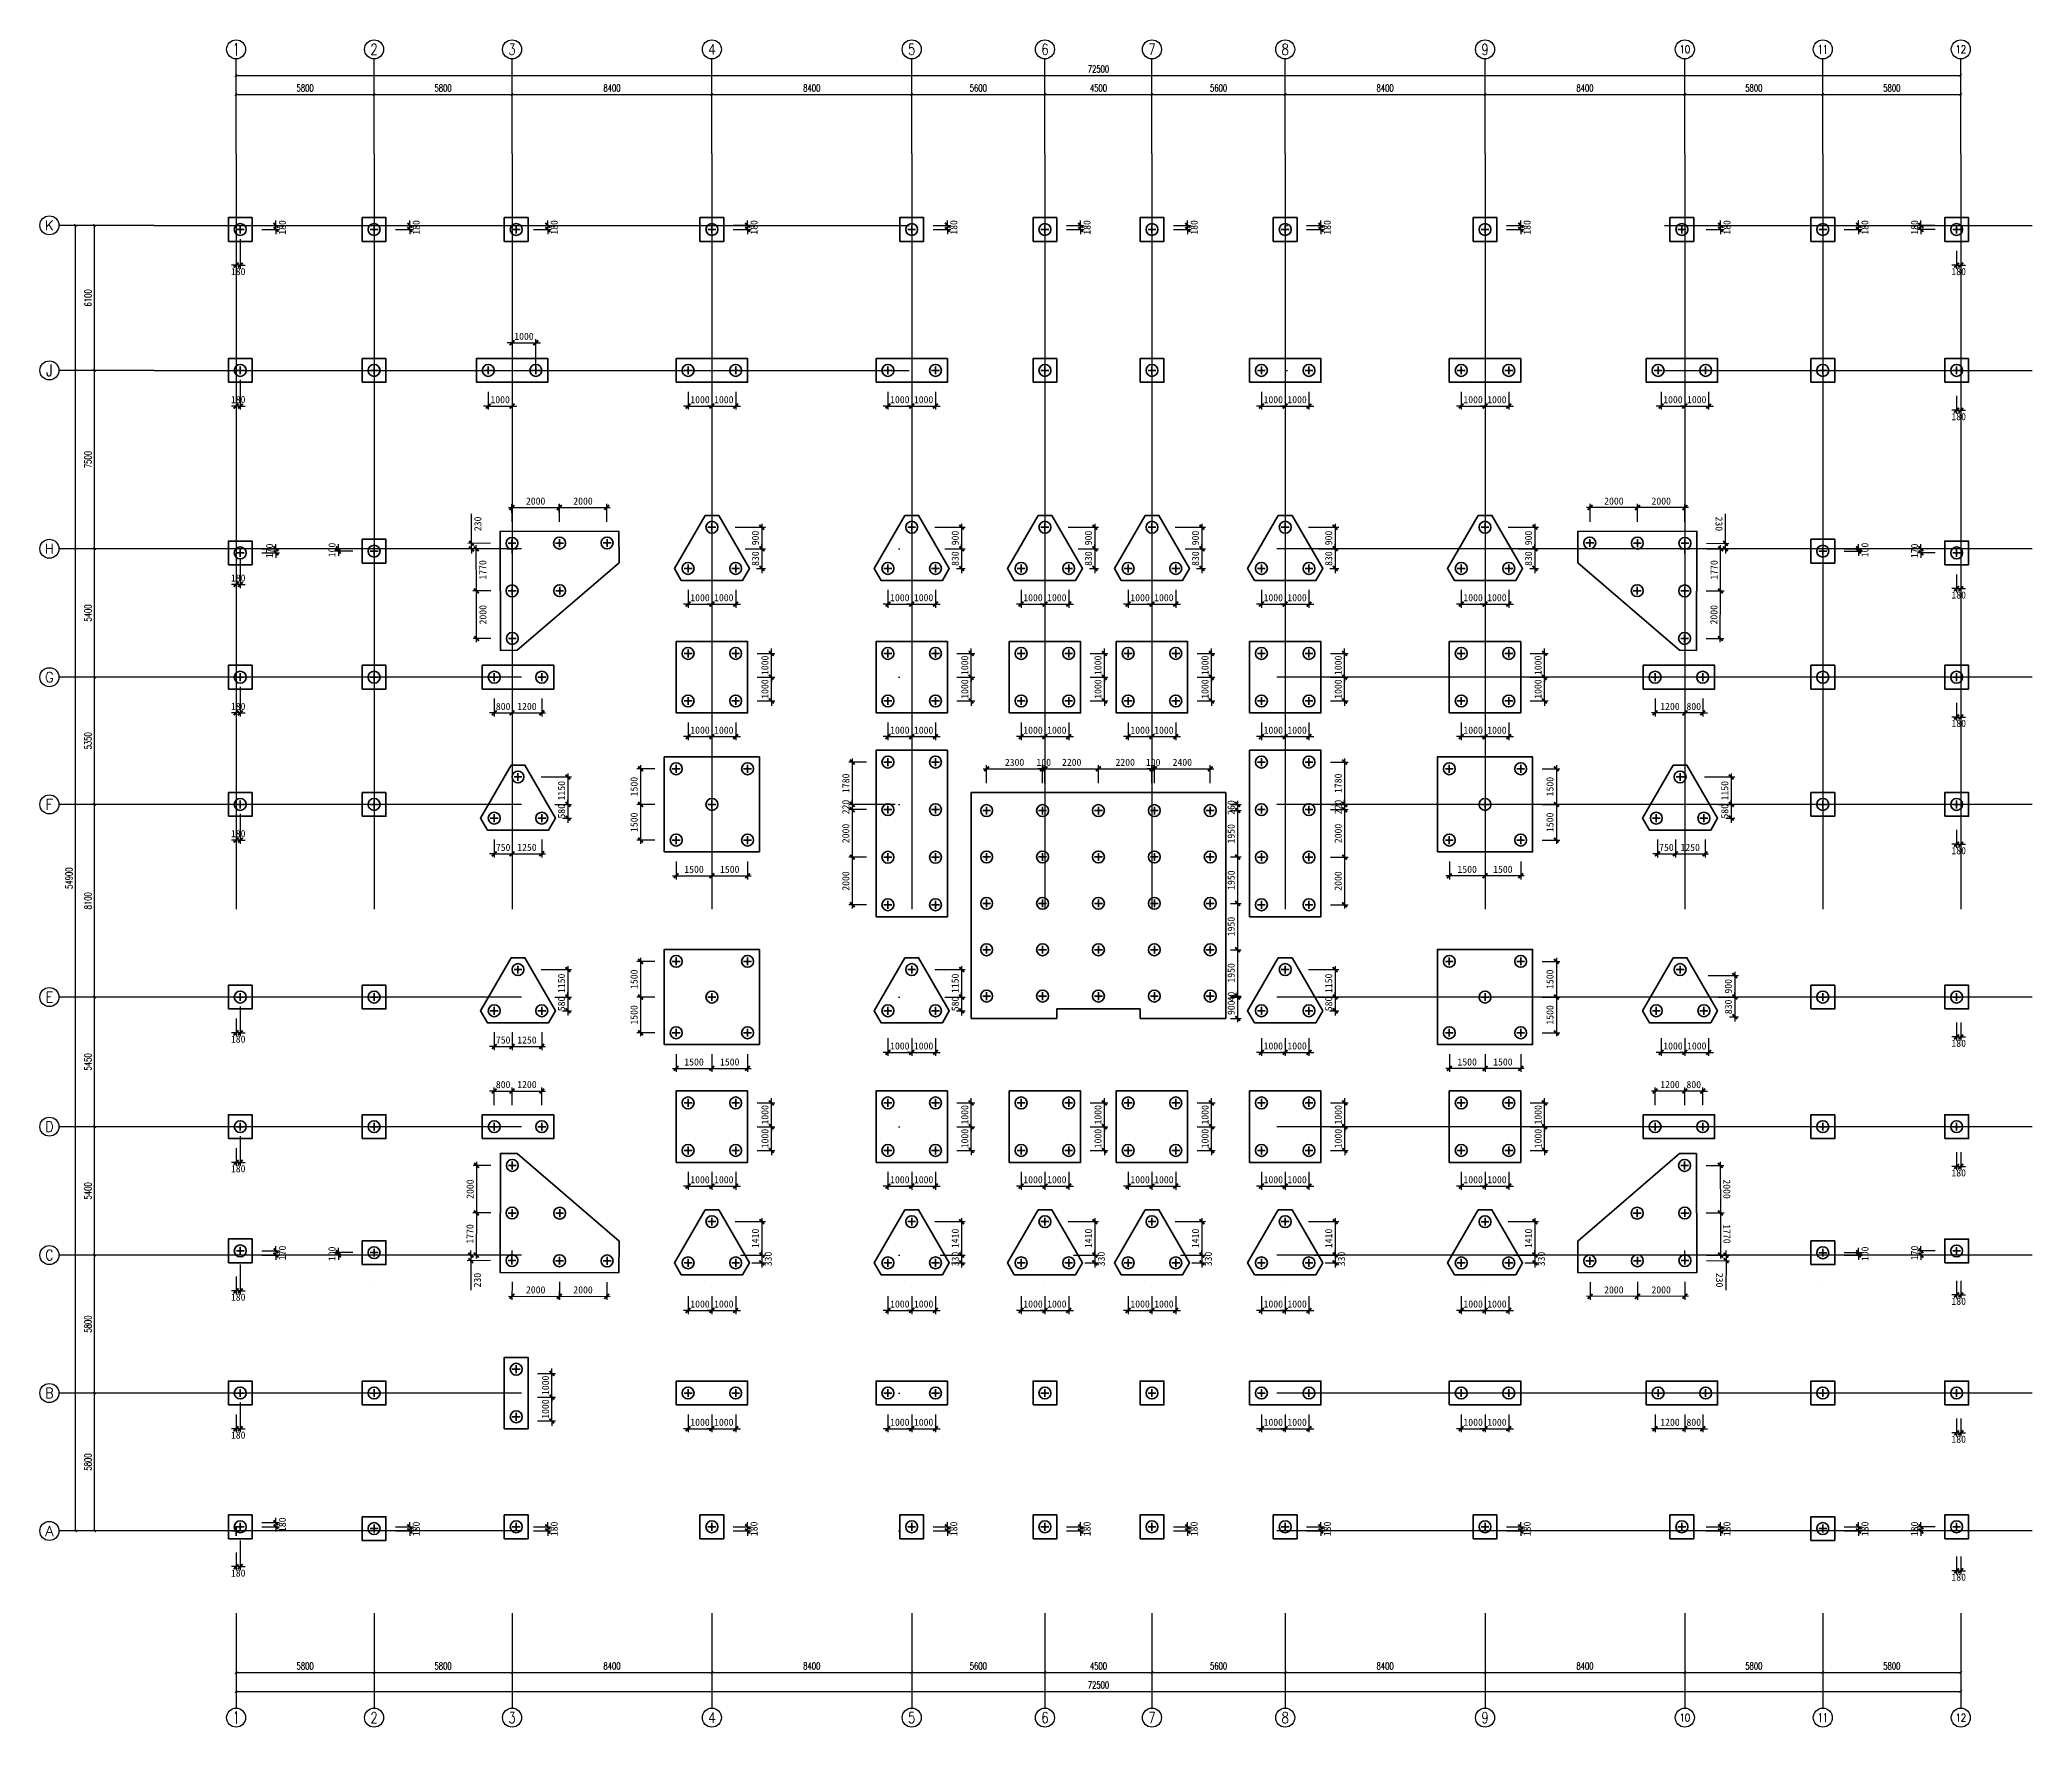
# Model space of a CAD drawing. Header units: millimetres. Extents: x -8252 to 341964, y -299084 to 206355.
# Drawn here: x -8252 to 75498, y -8250 to 62700 of the extents above; entities that cross this region are included whole.
import ezdxf
from ezdxf.enums import TextEntityAlignment as Align

# ---------------------------------------------------------------- set-up
doc = ezdxf.new("R2010")
doc.units = ezdxf.units.MM
doc.header["$LTSCALE"] = 500
doc.header["$PDMODE"] = 2
doc.header["$PDSIZE"] = 200
doc.linetypes.add('DASHDOT', pattern=[25.4, 12.7, -6.35, 0, -6.35])
for name, color, linetype in [('AXIS', 3, 'Continuous'), ('AXIS_TEXT', 7, 'Continuous'), ('dim____', 70, 'Continuous'), ('DOTE', 20, 'DASHDOT')]:
    doc.layers.add(name, color=color, linetype=linetype)
for name, color, linetype, lineweight in [('fb', 7, 'Continuous', 35), ('s121', 2, 'Continuous', 35), ('shear_wall', 100, 'Continuous', 25), ('zkz', 200, 'Continuous', 35)]:
    doc.layers.add(name, color=color, linetype=linetype, lineweight=lineweight)
doc.layers.add('层182', color=7, linetype='Continuous', lineweight=35, true_color=0x9f9f6a)
doc.layers.add('层512', color=7, linetype='Continuous', lineweight=35, true_color=0x9f9f6a)
doc.styles.add('_TCH_AXIS', font='COMPLEX', dxfattribs={"bigfont": 'GBCBIG'})
doc.styles.add('_TCH_DIM_T3', font='SIMPLEX', dxfattribs={"width": 0.705882, "bigfont": 'GBCBIG'})
doc.styles.add('COMPLEX', font='COMPLEX')
doc.styles.add('宋体', font='')
doc.styles.get('宋体').set_extended_font_data('宋体')
doc.dimstyles.new('_TCH_ARCH&&100', dxfattribs={"dimtxt": 297.5, "dimasz": 100, "dimexe": 250, "dimexo": 300, "dimgap": 126.25, "dimtad": 1, "dimdec": 0, "dimzin": 0, "dimdsep": 46, "dimtxsty": '_TCH_DIM_T3', "dimblk": 'ARCHTICK', "dimcen": 0.09, "dimclrt": 7, "dimazin": 2, "dimtfac": 1, "dimtdec": 0, "dimtix": 1, "dimtmove": 2, "dimatfit": 3, "dimfxl": 100, "dimtolj": 1, "dimtzin": 0, "dimarcsym": 0})
doc.dimstyles.new('ISO-25', dxfattribs={"dimtxt": 2.5, "dimasz": 2.5, "dimexe": 1.25, "dimexo": 0.625, "dimtad": 1, "dimtxsty": 'Standard', "dimcen": 2.5, "dimadec": 0, "dimazin": 0, "dimtfac": 1, "dimtmove": 0, "dimatfit": 3, "dimfxl": 1, "dimarcsym": 0})

msp = doc.modelspace()

# ---------------------------------------------------------------- blocks, each defined once
blk = doc.blocks.new('_AXISO')
blk.add_circle((0, 0), 0.5)
at = {"layer": 'AXIS_TEXT', "style": 'COMPLEX', "width": 1.041667}
blk.add_attdef('A', text='', height=0.56, dxfattribs=at).set_placement((-0.25, -0.28), (0.25, -0.28), align=Align.FIT)
blk = doc.blocks.new('_ArchTick')
at = {"color": 0, "linetype": 'ByBlock', "const_width": 0.4}
blk.add_lwpolyline([(-0.5, -0.5), (0.5, 0.5)], dxfattribs=at)
blk = doc.blocks.new('*D845')
at = {"layer": 'AXIS', "color": 0, "lineweight": -2, "transparency": 16777216}
for p, q in [((-3752, 54900), (-7002, 54900)), ((-6752, 0), (-6752, 54900)), ((-3752, 0), (-7002, 0))]:
    blk.add_line(p, q, dxfattribs=at)
at = {"layer": 'Defpoints', "color": 0, "transparency": 16777216}
for p in [(-6752, 54900), (-3452, 54900), (-3452, 0)]:
    blk.add_point(p, dxfattribs=at)
at = {"layer": 'AXIS', "color": 0, "lineweight": -2, "transparency": 16777216, "xscale": 100, "yscale": 100, "zscale": 100}
for p, rotation in [((-6752, 54900), 90), ((-6752, 0), 270)]:
    blk.add_blockref('_ArchTick', p, dxfattribs=dict(at, rotation=rotation))
at = {"layer": 'AXIS', "color": 7, "transparency": 16777216, "insert": (-7027, 27450), "char_height": 297.5, "attachment_point": 5, "rotation": 90, "style": '_TCH_DIM_T3'}
blk.add_mtext('\\A1;54900', dxfattribs=at)
blk = doc.blocks.new('*D846')
at = {"layer": 'AXIS', "color": 0, "lineweight": -2, "transparency": 16777216}
for p, q in [((-3752, 5800), (-6202, 5800)), ((-5952, 0), (-5952, 5800)), ((-3752, 0), (-6202, 0))]:
    blk.add_line(p, q, dxfattribs=at)
at = {"layer": 'Defpoints', "color": 0, "transparency": 16777216}
for p in [(-5952, 5800), (-3452, 5800), (-3452, 0)]:
    blk.add_point(p, dxfattribs=at)
at = {"layer": 'AXIS', "color": 0, "lineweight": -2, "transparency": 16777216, "xscale": 100, "yscale": 100, "zscale": 100}
for p, rotation in [((-5952, 5800), 90), ((-5952, 0), 270)]:
    blk.add_blockref('_ArchTick', p, dxfattribs=dict(at, rotation=rotation))
at = {"layer": 'AXIS', "color": 7, "transparency": 16777216, "insert": (-6227, 2900), "char_height": 297.5, "attachment_point": 5, "rotation": 90, "style": '_TCH_DIM_T3'}
blk.add_mtext('\\A1;5800', dxfattribs=at)
blk = doc.blocks.new('*D847')
at = {"layer": 'AXIS', "color": 0, "lineweight": -2, "transparency": 16777216}
for p, q in [((-3752, 11600), (-6202, 11600)), ((-5952, 5800), (-5952, 11600)), ((-3752, 5800), (-6202, 5800))]:
    blk.add_line(p, q, dxfattribs=at)
at = {"layer": 'Defpoints', "color": 0, "transparency": 16777216}
for p in [(-5952, 11600), (-3452, 11600), (-3452, 5800)]:
    blk.add_point(p, dxfattribs=at)
at = {"layer": 'AXIS', "color": 0, "lineweight": -2, "transparency": 16777216, "xscale": 100, "yscale": 100, "zscale": 100}
for p, rotation in [((-5952, 11600), 90), ((-5952, 5800), 270)]:
    blk.add_blockref('_ArchTick', p, dxfattribs=dict(at, rotation=rotation))
at = {"layer": 'AXIS', "color": 7, "transparency": 16777216, "insert": (-6227, 8700), "char_height": 297.5, "attachment_point": 5, "rotation": 90, "style": '_TCH_DIM_T3'}
blk.add_mtext('\\A1;5800', dxfattribs=at)
blk = doc.blocks.new('*D848')
at = {"layer": 'AXIS', "color": 0, "lineweight": -2, "transparency": 16777216}
for p, q in [((-3752, 17000), (-6202, 17000)), ((-5952, 11600), (-5952, 17000)), ((-3752, 11600), (-6202, 11600))]:
    blk.add_line(p, q, dxfattribs=at)
at = {"layer": 'Defpoints', "color": 0, "transparency": 16777216}
for p in [(-5952, 17000), (-3452, 17000), (-3452, 11600)]:
    blk.add_point(p, dxfattribs=at)
at = {"layer": 'AXIS', "color": 0, "lineweight": -2, "transparency": 16777216, "xscale": 100, "yscale": 100, "zscale": 100}
for p, rotation in [((-5952, 17000), 90), ((-5952, 11600), 270)]:
    blk.add_blockref('_ArchTick', p, dxfattribs=dict(at, rotation=rotation))
at = {"layer": 'AXIS', "color": 7, "transparency": 16777216, "insert": (-6227, 14300), "char_height": 297.5, "attachment_point": 5, "rotation": 90, "style": '_TCH_DIM_T3'}
blk.add_mtext('\\A1;5400', dxfattribs=at)
blk = doc.blocks.new('*D849')
at = {"layer": 'AXIS', "color": 0, "lineweight": -2, "transparency": 16777216}
for p, q in [((-3752, 22450), (-6202, 22450)), ((-5952, 17000), (-5952, 22450)), ((-3752, 17000), (-6202, 17000))]:
    blk.add_line(p, q, dxfattribs=at)
at = {"layer": 'Defpoints', "color": 0, "transparency": 16777216}
for p in [(-5952, 22450), (-3452, 22450), (-3452, 17000)]:
    blk.add_point(p, dxfattribs=at)
at = {"layer": 'AXIS', "color": 0, "lineweight": -2, "transparency": 16777216, "xscale": 100, "yscale": 100, "zscale": 100}
for p, rotation in [((-5952, 22450), 90), ((-5952, 17000), 270)]:
    blk.add_blockref('_ArchTick', p, dxfattribs=dict(at, rotation=rotation))
at = {"layer": 'AXIS', "color": 7, "transparency": 16777216, "insert": (-6227, 19725), "char_height": 297.5, "attachment_point": 5, "rotation": 90, "style": '_TCH_DIM_T3'}
blk.add_mtext('\\A1;5450', dxfattribs=at)
blk = doc.blocks.new('*D850')
at = {"layer": 'AXIS', "color": 0, "lineweight": -2, "transparency": 16777216}
for p, q in [((-3752, 30550), (-6202, 30550)), ((-5952, 22450), (-5952, 30550)), ((-3752, 22450), (-6202, 22450))]:
    blk.add_line(p, q, dxfattribs=at)
at = {"layer": 'Defpoints', "color": 0, "transparency": 16777216}
for p in [(-5952, 30550), (-3452, 30550), (-3452, 22450)]:
    blk.add_point(p, dxfattribs=at)
at = {"layer": 'AXIS', "color": 0, "lineweight": -2, "transparency": 16777216, "xscale": 100, "yscale": 100, "zscale": 100}
for p, rotation in [((-5952, 30550), 90), ((-5952, 22450), 270)]:
    blk.add_blockref('_ArchTick', p, dxfattribs=dict(at, rotation=rotation))
at = {"layer": 'AXIS', "color": 7, "transparency": 16777216, "insert": (-6227, 26500), "char_height": 297.5, "attachment_point": 5, "rotation": 90, "style": '_TCH_DIM_T3'}
blk.add_mtext('\\A1;8100', dxfattribs=at)
blk = doc.blocks.new('*D851')
at = {"layer": 'AXIS', "color": 0, "lineweight": -2, "transparency": 16777216}
for p, q in [((-3752, 35900), (-6202, 35900)), ((-5952, 30550), (-5952, 35900)), ((-3752, 30550), (-6202, 30550))]:
    blk.add_line(p, q, dxfattribs=at)
at = {"layer": 'Defpoints', "color": 0, "transparency": 16777216}
for p in [(-5952, 35900), (-3452, 35900), (-3452, 30550)]:
    blk.add_point(p, dxfattribs=at)
at = {"layer": 'AXIS', "color": 0, "lineweight": -2, "transparency": 16777216, "xscale": 100, "yscale": 100, "zscale": 100}
for p, rotation in [((-5952, 35900), 90), ((-5952, 30550), 270)]:
    blk.add_blockref('_ArchTick', p, dxfattribs=dict(at, rotation=rotation))
at = {"layer": 'AXIS', "color": 7, "transparency": 16777216, "insert": (-6227, 33225), "char_height": 297.5, "attachment_point": 5, "rotation": 90, "style": '_TCH_DIM_T3'}
blk.add_mtext('\\A1;5350', dxfattribs=at)
blk = doc.blocks.new('*D852')
at = {"layer": 'AXIS', "color": 0, "lineweight": -2, "transparency": 16777216}
for p, q in [((-3752, 41300), (-6202, 41300)), ((-5952, 35900), (-5952, 41300)), ((-3752, 35900), (-6202, 35900))]:
    blk.add_line(p, q, dxfattribs=at)
at = {"layer": 'Defpoints', "color": 0, "transparency": 16777216}
for p in [(-5952, 41300), (-3452, 41300), (-3452, 35900)]:
    blk.add_point(p, dxfattribs=at)
at = {"layer": 'AXIS', "color": 0, "lineweight": -2, "transparency": 16777216, "xscale": 100, "yscale": 100, "zscale": 100}
for p, rotation in [((-5952, 41300), 90), ((-5952, 35900), 270)]:
    blk.add_blockref('_ArchTick', p, dxfattribs=dict(at, rotation=rotation))
at = {"layer": 'AXIS', "color": 7, "transparency": 16777216, "insert": (-6227, 38600), "char_height": 297.5, "attachment_point": 5, "rotation": 90, "style": '_TCH_DIM_T3'}
blk.add_mtext('\\A1;5400', dxfattribs=at)
blk = doc.blocks.new('*D853')
at = {"layer": 'AXIS', "color": 0, "lineweight": -2, "transparency": 16777216}
for p, q in [((-3752, 48800), (-6202, 48800)), ((-5952, 41300), (-5952, 48800)), ((-3752, 41300), (-6202, 41300))]:
    blk.add_line(p, q, dxfattribs=at)
at = {"layer": 'Defpoints', "color": 0, "transparency": 16777216}
for p in [(-5952, 48800), (-3452, 48800), (-3452, 41300)]:
    blk.add_point(p, dxfattribs=at)
at = {"layer": 'AXIS', "color": 0, "lineweight": -2, "transparency": 16777216, "xscale": 100, "yscale": 100, "zscale": 100}
for p, rotation in [((-5952, 48800), 90), ((-5952, 41300), 270)]:
    blk.add_blockref('_ArchTick', p, dxfattribs=dict(at, rotation=rotation))
at = {"layer": 'AXIS', "color": 7, "transparency": 16777216, "insert": (-6227, 45050), "char_height": 297.5, "attachment_point": 5, "rotation": 90, "style": '_TCH_DIM_T3'}
blk.add_mtext('\\A1;7500', dxfattribs=at)
blk = doc.blocks.new('*D854')
at = {"layer": 'AXIS', "color": 0, "lineweight": -2, "transparency": 16777216}
for p, q in [((-3752, 54900), (-6202, 54900)), ((-5952, 48800), (-5952, 54900)), ((-3752, 48800), (-6202, 48800))]:
    blk.add_line(p, q, dxfattribs=at)
at = {"layer": 'Defpoints', "color": 0, "transparency": 16777216}
for p in [(-5952, 54900), (-3452, 54900), (-3452, 48800)]:
    blk.add_point(p, dxfattribs=at)
at = {"layer": 'AXIS', "color": 0, "lineweight": -2, "transparency": 16777216, "xscale": 100, "yscale": 100, "zscale": 100}
for p, rotation in [((-5952, 54900), 90), ((-5952, 48800), 270)]:
    blk.add_blockref('_ArchTick', p, dxfattribs=dict(at, rotation=rotation))
at = {"layer": 'AXIS', "color": 7, "transparency": 16777216, "insert": (-6227, 51850), "char_height": 297.5, "attachment_point": 5, "rotation": 90, "style": '_TCH_DIM_T3'}
blk.add_mtext('\\A1;6100', dxfattribs=at)
blk = doc.blocks.new('*D2')
at = {"layer": 'Defpoints', "color": 0, "transparency": 16777216}
for p in [(13588, 43038), (11598, 42030), (13592, 42038)]:
    blk.add_point(p, dxfattribs=at)
at = {"layer": 'dim____', "color": 0, "lineweight": -2, "transparency": 16777216}
for p, q in [((11444, 43030), (13738, 43038)), ((11596, 42430), (11593, 43180)), ((13590, 42438), (13588, 43188))]:
    blk.add_line(p, q, dxfattribs=at)
at = {"layer": 'dim____', "color": 0, "lineweight": -2, "transparency": 16777216, "xscale": 200, "yscale": 200, "zscale": 200}
for p, rotation in [((11594, 43030), 180.2020415048131), ((13588, 43038), 0.2020415048131017)]:
    blk.add_blockref('_ArchTick', p, dxfattribs=dict(at, rotation=rotation))
at = {"layer": 'dim____', "color": 7, "transparency": 16777216, "insert": (12590, 43304), "char_height": 300, "attachment_point": 5, "rotation": 0.20204, "style": '宋体'}
blk.add_mtext('2000', dxfattribs=at)
blk = doc.blocks.new('*D3')
at = {"layer": 'Defpoints', "color": 0, "transparency": 16777216}
for p in [(10100, 39525), (11100, 39529), (11107, 37531)]:
    blk.add_point(p, dxfattribs=at)
at = {"layer": 'dim____', "color": 0, "lineweight": -2, "transparency": 16777216}
for p, q in [((10700, 39527), (9950, 39525)), ((10108, 37377), (10100, 39675)), ((10707, 37529), (9957, 37527))]:
    blk.add_line(p, q, dxfattribs=at)
at = {"layer": 'dim____', "color": 0, "lineweight": -2, "transparency": 16777216, "xscale": 200, "yscale": 200, "zscale": 200}
for p, rotation in [((10100, 39525), 90.20204150481187), ((10107, 37527), 270.2020415048119)]:
    blk.add_blockref('_ArchTick', p, dxfattribs=dict(at, rotation=rotation))
at = {"layer": 'dim____', "color": 7, "transparency": 16777216, "insert": (10374, 38527), "char_height": 300, "attachment_point": 5, "rotation": 90.20204, "style": '宋体'}
blk.add_mtext('2000', dxfattribs=at)
blk = doc.blocks.new('*D513')
at = {"layer": 'Defpoints', "color": 0, "transparency": 16777216}
for p in [(673, 54900), (673, 54725), (1673, 54900)]:
    blk.add_point(p, dxfattribs=at)
at = {"layer": 'dim____', "color": 0, "lineweight": -2, "transparency": 16777216}
for p, q in [((1073, 54900), (1823, 54900)), ((1073, 54725), (1823, 54725)), ((1673, 54900), (1673, 55100)), ((1673, 54725), (1673, 54900)), ((1673, 54725), (1673, 54525))]:
    blk.add_line(p, q, dxfattribs=at)
at = {"layer": 'dim____', "color": 0, "lineweight": -2, "transparency": 16777216, "xscale": 200, "yscale": 200, "zscale": 200}
for p, rotation in [((1673, 54900), 270), ((1673, 54725), 90)]:
    blk.add_blockref('_ArchTick', p, dxfattribs=dict(at, rotation=rotation))
at = {"layer": 'dim____', "color": 7, "transparency": 16777216, "insert": (1943, 54813), "char_height": 300, "attachment_point": 5, "rotation": 90, "style": '宋体'}
blk.add_mtext('180', dxfattribs=at)
blk = doc.blocks.new('*D514')
at = {"layer": 'Defpoints', "color": 0, "transparency": 16777216}
for p in [(173, 54725), (-2, 54225), (-2, 53225)]:
    blk.add_point(p, dxfattribs=at)
at = {"layer": 'dim____', "color": 0, "lineweight": -2, "transparency": 16777216}
for p, q in [((-2, 53825), (-2, 53075)), ((173, 54325), (173, 53075)), ((-2, 53225), (-202, 53225)), ((173, 53225), (-2, 53225)), ((173, 53225), (373, 53225))]:
    blk.add_line(p, q, dxfattribs=at)
at = {"layer": 'dim____', "color": 0, "lineweight": -2, "transparency": 16777216, "xscale": 200, "yscale": 200, "zscale": 200}
blk.add_blockref('_ArchTick', (-2, 53225), dxfattribs=at)
at = {"layer": 'dim____', "color": 0, "lineweight": -2, "transparency": 16777216, "xscale": 200, "yscale": 200, "zscale": 200, "rotation": 180}
blk.add_blockref('_ArchTick', (173, 53225), dxfattribs=at)
at = {"layer": 'dim____', "color": 7, "transparency": 16777216, "insert": (85, 52955), "char_height": 300, "attachment_point": 5, "style": '宋体'}
blk.add_mtext('180', dxfattribs=at)
blk = doc.blocks.new('*D515')
at = {"layer": 'Defpoints', "color": 0, "transparency": 16777216}
for p in [(72323, 54225), (72498, 54225), (72498, 53225)]:
    blk.add_point(p, dxfattribs=at)
at = {"layer": 'dim____', "color": 0, "lineweight": -2, "transparency": 16777216}
for p, q in [((72323, 53825), (72323, 53075)), ((72498, 53825), (72498, 53075)), ((72323, 53225), (72123, 53225)), ((72323, 53225), (72498, 53225)), ((72498, 53225), (72698, 53225))]:
    blk.add_line(p, q, dxfattribs=at)
at = {"layer": 'dim____', "color": 0, "lineweight": -2, "transparency": 16777216, "xscale": 200, "yscale": 200, "zscale": 200}
blk.add_blockref('_ArchTick', (72323, 53225), dxfattribs=at)
at = {"layer": 'dim____', "color": 0, "lineweight": -2, "transparency": 16777216, "xscale": 200, "yscale": 200, "zscale": 200, "rotation": 180}
blk.add_blockref('_ArchTick', (72498, 53225), dxfattribs=at)
at = {"layer": 'dim____', "color": 7, "transparency": 16777216, "insert": (72410, 52955), "char_height": 300, "attachment_point": 5, "style": '宋体'}
blk.add_mtext('180', dxfattribs=at)
blk = doc.blocks.new('*D516')
at = {"layer": 'Defpoints', "color": 0, "transparency": 16777216}
for p in [(70823, 54900), (71823, 54900), (71823, 54725)]:
    blk.add_point(p, dxfattribs=at)
at = {"layer": 'dim____', "color": 0, "lineweight": -2, "transparency": 16777216}
for p, q in [((71423, 54900), (70673, 54900)), ((71423, 54725), (70673, 54725)), ((70823, 54900), (70823, 55100)), ((70823, 54725), (70823, 54900)), ((70823, 54725), (70823, 54525))]:
    blk.add_line(p, q, dxfattribs=at)
at = {"layer": 'dim____', "color": 0, "lineweight": -2, "transparency": 16777216, "xscale": 200, "yscale": 200, "zscale": 200}
for p, rotation in [((70823, 54900), 270), ((70823, 54725), 90)]:
    blk.add_blockref('_ArchTick', p, dxfattribs=dict(at, rotation=rotation))
at = {"layer": 'dim____', "color": 7, "transparency": 16777216, "insert": (70553, 54813), "char_height": 300, "attachment_point": 5, "rotation": 90, "style": '宋体'}
blk.add_mtext('180', dxfattribs=at)
blk = doc.blocks.new('*D517')
at = {"layer": 'Defpoints', "color": 0, "transparency": 16777216}
for p in [(173, 48800), (-2, 48300), (-2, 47300)]:
    blk.add_point(p, dxfattribs=at)
at = {"layer": 'dim____', "color": 0, "lineweight": -2, "transparency": 16777216}
for p, q in [((-2, 47900), (-2, 47150)), ((173, 48400), (173, 47150)), ((-2, 47300), (-202, 47300)), ((173, 47300), (-2, 47300)), ((173, 47300), (373, 47300))]:
    blk.add_line(p, q, dxfattribs=at)
at = {"layer": 'dim____', "color": 0, "lineweight": -2, "transparency": 16777216, "xscale": 200, "yscale": 200, "zscale": 200}
blk.add_blockref('_ArchTick', (-2, 47300), dxfattribs=at)
at = {"layer": 'dim____', "color": 0, "lineweight": -2, "transparency": 16777216, "xscale": 200, "yscale": 200, "zscale": 200, "rotation": 180}
blk.add_blockref('_ArchTick', (173, 47300), dxfattribs=at)
at = {"layer": 'dim____', "color": 7, "transparency": 16777216, "insert": (85, 47570), "char_height": 300, "attachment_point": 5, "style": '宋体'}
blk.add_mtext('180', dxfattribs=at)
blk = doc.blocks.new('*D518')
at = {"layer": 'Defpoints', "color": 0, "transparency": 16777216}
for p in [(72323, 48125), (72498, 48125), (72498, 47125)]:
    blk.add_point(p, dxfattribs=at)
at = {"layer": 'dim____', "color": 0, "lineweight": -2, "transparency": 16777216}
for p, q in [((72323, 47125), (72123, 47125)), ((72323, 47725), (72323, 46975)), ((72323, 47125), (72498, 47125)), ((72498, 47725), (72498, 46975)), ((72498, 47125), (72698, 47125))]:
    blk.add_line(p, q, dxfattribs=at)
at = {"layer": 'dim____', "color": 0, "lineweight": -2, "transparency": 16777216, "xscale": 200, "yscale": 200, "zscale": 200}
blk.add_blockref('_ArchTick', (72323, 47125), dxfattribs=at)
at = {"layer": 'dim____', "color": 0, "lineweight": -2, "transparency": 16777216, "xscale": 200, "yscale": 200, "zscale": 200, "rotation": 180}
blk.add_blockref('_ArchTick', (72498, 47125), dxfattribs=at)
at = {"layer": 'dim____', "color": 7, "transparency": 16777216, "insert": (72410, 46855), "char_height": 300, "attachment_point": 5, "style": '宋体'}
blk.add_mtext('180', dxfattribs=at)
blk = doc.blocks.new('*D519')
at = {"layer": 'Defpoints', "color": 0, "transparency": 16777216}
for p in [(173, 41300), (-2, 40800), (-2, 39800)]:
    blk.add_point(p, dxfattribs=at)
at = {"layer": 'dim____', "color": 0, "lineweight": -2, "transparency": 16777216}
for p, q in [((-2, 40400), (-2, 39650)), ((173, 40900), (173, 39650)), ((-2, 39800), (-202, 39800)), ((173, 39800), (-2, 39800)), ((173, 39800), (373, 39800))]:
    blk.add_line(p, q, dxfattribs=at)
at = {"layer": 'dim____', "color": 0, "lineweight": -2, "transparency": 16777216, "xscale": 200, "yscale": 200, "zscale": 200}
blk.add_blockref('_ArchTick', (-2, 39800), dxfattribs=at)
at = {"layer": 'dim____', "color": 0, "lineweight": -2, "transparency": 16777216, "xscale": 200, "yscale": 200, "zscale": 200, "rotation": 180}
blk.add_blockref('_ArchTick', (173, 39800), dxfattribs=at)
at = {"layer": 'dim____', "color": 7, "transparency": 16777216, "insert": (85, 40070), "char_height": 300, "attachment_point": 5, "style": '宋体'}
blk.add_mtext('180', dxfattribs=at)
blk = doc.blocks.new('*D520')
at = {"layer": 'Defpoints', "color": 0, "transparency": 16777216}
for p in [(72323, 40625), (72498, 40625), (72498, 39625)]:
    blk.add_point(p, dxfattribs=at)
at = {"layer": 'dim____', "color": 0, "lineweight": -2, "transparency": 16777216}
for p, q in [((72323, 40225), (72323, 39475)), ((72498, 40225), (72498, 39475)), ((72323, 39625), (72123, 39625)), ((72323, 39625), (72498, 39625)), ((72498, 39625), (72698, 39625))]:
    blk.add_line(p, q, dxfattribs=at)
at = {"layer": 'dim____', "color": 0, "lineweight": -2, "transparency": 16777216, "xscale": 200, "yscale": 200, "zscale": 200}
blk.add_blockref('_ArchTick', (72323, 39625), dxfattribs=at)
at = {"layer": 'dim____', "color": 0, "lineweight": -2, "transparency": 16777216, "xscale": 200, "yscale": 200, "zscale": 200, "rotation": 180}
blk.add_blockref('_ArchTick', (72498, 39625), dxfattribs=at)
at = {"layer": 'dim____', "color": 7, "transparency": 16777216, "insert": (72410, 39355), "char_height": 300, "attachment_point": 5, "style": '宋体'}
blk.add_mtext('180', dxfattribs=at)
blk = doc.blocks.new('*D521')
at = {"layer": 'Defpoints', "color": 0, "transparency": 16777216}
for p in [(-2, 35400), (173, 35900), (-2, 34400)]:
    blk.add_point(p, dxfattribs=at)
at = {"layer": 'dim____', "color": 0, "lineweight": -2, "transparency": 16777216}
for p, q in [((173, 35500), (173, 34250)), ((-2, 34400), (-202, 34400)), ((-2, 35000), (-2, 34250)), ((173, 34400), (-2, 34400)), ((173, 34400), (373, 34400))]:
    blk.add_line(p, q, dxfattribs=at)
at = {"layer": 'dim____', "color": 0, "lineweight": -2, "transparency": 16777216, "xscale": 200, "yscale": 200, "zscale": 200}
blk.add_blockref('_ArchTick', (-2, 34400), dxfattribs=at)
at = {"layer": 'dim____', "color": 0, "lineweight": -2, "transparency": 16777216, "xscale": 200, "yscale": 200, "zscale": 200, "rotation": 180}
blk.add_blockref('_ArchTick', (173, 34400), dxfattribs=at)
at = {"layer": 'dim____', "color": 7, "transparency": 16777216, "insert": (85, 34670), "char_height": 300, "attachment_point": 5, "style": '宋体'}
blk.add_mtext('180', dxfattribs=at)
blk = doc.blocks.new('*D522')
at = {"layer": 'Defpoints', "color": 0, "transparency": 16777216}
for p in [(72323, 35225), (72498, 35225), (72498, 34225)]:
    blk.add_point(p, dxfattribs=at)
at = {"layer": 'dim____', "color": 0, "lineweight": -2, "transparency": 16777216}
for p, q in [((72323, 34825), (72323, 34075)), ((72498, 34825), (72498, 34075)), ((72323, 34225), (72123, 34225)), ((72323, 34225), (72498, 34225)), ((72498, 34225), (72698, 34225))]:
    blk.add_line(p, q, dxfattribs=at)
at = {"layer": 'dim____', "color": 0, "lineweight": -2, "transparency": 16777216, "xscale": 200, "yscale": 200, "zscale": 200}
blk.add_blockref('_ArchTick', (72323, 34225), dxfattribs=at)
at = {"layer": 'dim____', "color": 0, "lineweight": -2, "transparency": 16777216, "xscale": 200, "yscale": 200, "zscale": 200, "rotation": 180}
blk.add_blockref('_ArchTick', (72498, 34225), dxfattribs=at)
at = {"layer": 'dim____', "color": 7, "transparency": 16777216, "insert": (72410, 33955), "char_height": 300, "attachment_point": 5, "style": '宋体'}
blk.add_mtext('180', dxfattribs=at)
blk = doc.blocks.new('*D523')
at = {"layer": 'Defpoints', "color": 0, "transparency": 16777216}
for p in [(173, 30550), (-2, 30050), (-2, 29050)]:
    blk.add_point(p, dxfattribs=at)
at = {"layer": 'dim____', "color": 0, "lineweight": -2, "transparency": 16777216}
for p, q in [((173, 30150), (173, 28900)), ((-2, 29650), (-2, 28900)), ((-2, 29050), (-202, 29050)), ((173, 29050), (-2, 29050)), ((173, 29050), (373, 29050))]:
    blk.add_line(p, q, dxfattribs=at)
at = {"layer": 'dim____', "color": 0, "lineweight": -2, "transparency": 16777216, "xscale": 200, "yscale": 200, "zscale": 200}
blk.add_blockref('_ArchTick', (-2, 29050), dxfattribs=at)
at = {"layer": 'dim____', "color": 0, "lineweight": -2, "transparency": 16777216, "xscale": 200, "yscale": 200, "zscale": 200, "rotation": 180}
blk.add_blockref('_ArchTick', (173, 29050), dxfattribs=at)
at = {"layer": 'dim____', "color": 7, "transparency": 16777216, "insert": (85, 29320), "char_height": 300, "attachment_point": 5, "style": '宋体'}
blk.add_mtext('180', dxfattribs=at)
blk = doc.blocks.new('*D524')
at = {"layer": 'Defpoints', "color": 0, "transparency": 16777216}
for p in [(72323, 29875), (72498, 29875), (72498, 28875)]:
    blk.add_point(p, dxfattribs=at)
at = {"layer": 'dim____', "color": 0, "lineweight": -2, "transparency": 16777216}
for p, q in [((72323, 29475), (72323, 28725)), ((72498, 29475), (72498, 28725)), ((72323, 28875), (72123, 28875)), ((72323, 28875), (72498, 28875)), ((72498, 28875), (72698, 28875))]:
    blk.add_line(p, q, dxfattribs=at)
at = {"layer": 'dim____', "color": 0, "lineweight": -2, "transparency": 16777216, "xscale": 200, "yscale": 200, "zscale": 200}
blk.add_blockref('_ArchTick', (72323, 28875), dxfattribs=at)
at = {"layer": 'dim____', "color": 0, "lineweight": -2, "transparency": 16777216, "xscale": 200, "yscale": 200, "zscale": 200, "rotation": 180}
blk.add_blockref('_ArchTick', (72498, 28875), dxfattribs=at)
at = {"layer": 'dim____', "color": 7, "transparency": 16777216, "insert": (72410, 28605), "char_height": 300, "attachment_point": 5, "style": '宋体'}
blk.add_mtext('180', dxfattribs=at)
blk = doc.blocks.new('*D525')
at = {"layer": 'Defpoints', "color": 0, "transparency": 16777216}
for p in [(-2, 21950), (173, 22450), (-2, 20950)]:
    blk.add_point(p, dxfattribs=at)
at = {"layer": 'dim____', "color": 0, "lineweight": -2, "transparency": 16777216}
for p, q in [((173, 22050), (173, 20800)), ((-2, 20950), (-202, 20950)), ((-2, 21550), (-2, 20800)), ((173, 20950), (-2, 20950)), ((173, 20950), (373, 20950))]:
    blk.add_line(p, q, dxfattribs=at)
at = {"layer": 'dim____', "color": 0, "lineweight": -2, "transparency": 16777216, "xscale": 200, "yscale": 200, "zscale": 200}
blk.add_blockref('_ArchTick', (-2, 20950), dxfattribs=at)
at = {"layer": 'dim____', "color": 0, "lineweight": -2, "transparency": 16777216, "xscale": 200, "yscale": 200, "zscale": 200, "rotation": 180}
blk.add_blockref('_ArchTick', (173, 20950), dxfattribs=at)
at = {"layer": 'dim____', "color": 7, "transparency": 16777216, "insert": (85, 20680), "char_height": 300, "attachment_point": 5, "style": '宋体'}
blk.add_mtext('180', dxfattribs=at)
blk = doc.blocks.new('*D526')
at = {"layer": 'Defpoints', "color": 0, "transparency": 16777216}
for p in [(72323, 21775), (72498, 21775), (72498, 20775)]:
    blk.add_point(p, dxfattribs=at)
at = {"layer": 'dim____', "color": 0, "lineweight": -2, "transparency": 16777216}
for p, q in [((72323, 21375), (72323, 20625)), ((72498, 21375), (72498, 20625)), ((72323, 20775), (72123, 20775)), ((72323, 20775), (72498, 20775)), ((72498, 20775), (72698, 20775))]:
    blk.add_line(p, q, dxfattribs=at)
at = {"layer": 'dim____', "color": 0, "lineweight": -2, "transparency": 16777216, "xscale": 200, "yscale": 200, "zscale": 200}
blk.add_blockref('_ArchTick', (72323, 20775), dxfattribs=at)
at = {"layer": 'dim____', "color": 0, "lineweight": -2, "transparency": 16777216, "xscale": 200, "yscale": 200, "zscale": 200, "rotation": 180}
blk.add_blockref('_ArchTick', (72498, 20775), dxfattribs=at)
at = {"layer": 'dim____', "color": 7, "transparency": 16777216, "insert": (72410, 20505), "char_height": 300, "attachment_point": 5, "style": '宋体'}
blk.add_mtext('180', dxfattribs=at)
blk = doc.blocks.new('*D527')
at = {"layer": 'Defpoints', "color": 0, "transparency": 16777216}
for p in [(173, 17000), (-2, 16500), (-2, 15500)]:
    blk.add_point(p, dxfattribs=at)
at = {"layer": 'dim____', "color": 0, "lineweight": -2, "transparency": 16777216}
for p, q in [((-2, 16100), (-2, 15350)), ((173, 16600), (173, 15350)), ((-2, 15500), (-202, 15500)), ((173, 15500), (-2, 15500)), ((173, 15500), (373, 15500))]:
    blk.add_line(p, q, dxfattribs=at)
at = {"layer": 'dim____', "color": 0, "lineweight": -2, "transparency": 16777216, "xscale": 200, "yscale": 200, "zscale": 200}
blk.add_blockref('_ArchTick', (-2, 15500), dxfattribs=at)
at = {"layer": 'dim____', "color": 0, "lineweight": -2, "transparency": 16777216, "xscale": 200, "yscale": 200, "zscale": 200, "rotation": 180}
blk.add_blockref('_ArchTick', (173, 15500), dxfattribs=at)
at = {"layer": 'dim____', "color": 7, "transparency": 16777216, "insert": (85, 15230), "char_height": 300, "attachment_point": 5, "style": '宋体'}
blk.add_mtext('180', dxfattribs=at)
blk = doc.blocks.new('*D528')
at = {"layer": 'Defpoints', "color": 0, "transparency": 16777216}
for p in [(72323, 16325), (72498, 16325), (72498, 15325)]:
    blk.add_point(p, dxfattribs=at)
at = {"layer": 'dim____', "color": 0, "lineweight": -2, "transparency": 16777216}
for p, q in [((72323, 15925), (72323, 15175)), ((72498, 15925), (72498, 15175)), ((72323, 15325), (72123, 15325)), ((72323, 15325), (72498, 15325)), ((72498, 15325), (72698, 15325))]:
    blk.add_line(p, q, dxfattribs=at)
at = {"layer": 'dim____', "color": 0, "lineweight": -2, "transparency": 16777216, "xscale": 200, "yscale": 200, "zscale": 200}
blk.add_blockref('_ArchTick', (72323, 15325), dxfattribs=at)
at = {"layer": 'dim____', "color": 0, "lineweight": -2, "transparency": 16777216, "xscale": 200, "yscale": 200, "zscale": 200, "rotation": 180}
blk.add_blockref('_ArchTick', (72498, 15325), dxfattribs=at)
at = {"layer": 'dim____', "color": 7, "transparency": 16777216, "insert": (72410, 15055), "char_height": 300, "attachment_point": 5, "style": '宋体'}
blk.add_mtext('180', dxfattribs=at)
blk = doc.blocks.new('*D529')
at = {"layer": 'Defpoints', "color": 0, "transparency": 16777216}
for p in [(-2, 11100), (173, 11600), (-2, 10100)]:
    blk.add_point(p, dxfattribs=at)
at = {"layer": 'dim____', "color": 0, "lineweight": -2, "transparency": 16777216}
for p, q in [((173, 11200), (173, 9950)), ((-2, 10100), (-202, 10100)), ((-2, 10700), (-2, 9950)), ((173, 10100), (-2, 10100)), ((173, 10100), (373, 10100))]:
    blk.add_line(p, q, dxfattribs=at)
at = {"layer": 'dim____', "color": 0, "lineweight": -2, "transparency": 16777216, "xscale": 200, "yscale": 200, "zscale": 200}
blk.add_blockref('_ArchTick', (-2, 10100), dxfattribs=at)
at = {"layer": 'dim____', "color": 0, "lineweight": -2, "transparency": 16777216, "xscale": 200, "yscale": 200, "zscale": 200, "rotation": 180}
blk.add_blockref('_ArchTick', (173, 10100), dxfattribs=at)
at = {"layer": 'dim____', "color": 7, "transparency": 16777216, "insert": (85, 9830), "char_height": 300, "attachment_point": 5, "style": '宋体'}
blk.add_mtext('180', dxfattribs=at)
blk = doc.blocks.new('*D530')
at = {"layer": 'Defpoints', "color": 0, "transparency": 16777216}
for p in [(72323, 10925), (72498, 10925), (72498, 9925)]:
    blk.add_point(p, dxfattribs=at)
at = {"layer": 'dim____', "color": 0, "lineweight": -2, "transparency": 16777216}
for p, q in [((72323, 10525), (72323, 9775)), ((72498, 10525), (72498, 9775)), ((72323, 9925), (72123, 9925)), ((72323, 9925), (72498, 9925)), ((72498, 9925), (72698, 9925))]:
    blk.add_line(p, q, dxfattribs=at)
at = {"layer": 'dim____', "color": 0, "lineweight": -2, "transparency": 16777216, "xscale": 200, "yscale": 200, "zscale": 200}
blk.add_blockref('_ArchTick', (72323, 9925), dxfattribs=at)
at = {"layer": 'dim____', "color": 0, "lineweight": -2, "transparency": 16777216, "xscale": 200, "yscale": 200, "zscale": 200, "rotation": 180}
blk.add_blockref('_ArchTick', (72498, 9925), dxfattribs=at)
at = {"layer": 'dim____', "color": 7, "transparency": 16777216, "insert": (72410, 9655), "char_height": 300, "attachment_point": 5, "style": '宋体'}
blk.add_mtext('180', dxfattribs=at)
blk = doc.blocks.new('*D531')
at = {"layer": 'Defpoints', "color": 0, "transparency": 16777216}
for p in [(-2, 5300), (173, 5800), (-2, 4300)]:
    blk.add_point(p, dxfattribs=at)
at = {"layer": 'dim____', "color": 0, "lineweight": -2, "transparency": 16777216}
for p, q in [((173, 5400), (173, 4150)), ((-2, 4300), (-202, 4300)), ((-2, 4900), (-2, 4150)), ((173, 4300), (-2, 4300)), ((173, 4300), (373, 4300))]:
    blk.add_line(p, q, dxfattribs=at)
at = {"layer": 'dim____', "color": 0, "lineweight": -2, "transparency": 16777216, "xscale": 200, "yscale": 200, "zscale": 200}
blk.add_blockref('_ArchTick', (-2, 4300), dxfattribs=at)
at = {"layer": 'dim____', "color": 0, "lineweight": -2, "transparency": 16777216, "xscale": 200, "yscale": 200, "zscale": 200, "rotation": 180}
blk.add_blockref('_ArchTick', (173, 4300), dxfattribs=at)
at = {"layer": 'dim____', "color": 7, "transparency": 16777216, "insert": (85, 4030), "char_height": 300, "attachment_point": 5, "style": '宋体'}
blk.add_mtext('180', dxfattribs=at)
blk = doc.blocks.new('*D532')
at = {"layer": 'Defpoints', "color": 0, "transparency": 16777216}
for p in [(72323, 5125), (72498, 5125), (72498, 4125)]:
    blk.add_point(p, dxfattribs=at)
at = {"layer": 'dim____', "color": 0, "lineweight": -2, "transparency": 16777216}
for p, q in [((72323, 4725), (72323, 3975)), ((72498, 4725), (72498, 3975)), ((72323, 4125), (72123, 4125)), ((72323, 4125), (72498, 4125)), ((72498, 4125), (72698, 4125))]:
    blk.add_line(p, q, dxfattribs=at)
at = {"layer": 'dim____', "color": 0, "lineweight": -2, "transparency": 16777216, "xscale": 200, "yscale": 200, "zscale": 200}
blk.add_blockref('_ArchTick', (72323, 4125), dxfattribs=at)
at = {"layer": 'dim____', "color": 0, "lineweight": -2, "transparency": 16777216, "xscale": 200, "yscale": 200, "zscale": 200, "rotation": 180}
blk.add_blockref('_ArchTick', (72498, 4125), dxfattribs=at)
at = {"layer": 'dim____', "color": 7, "transparency": 16777216, "insert": (72410, 3855), "char_height": 300, "attachment_point": 5, "style": '宋体'}
blk.add_mtext('180', dxfattribs=at)
blk = doc.blocks.new('*D533')
at = {"layer": 'Defpoints', "color": 0, "transparency": 16777216}
for p in [(173, 0), (-2, -500), (-2, -1500)]:
    blk.add_point(p, dxfattribs=at)
at = {"layer": 'dim____', "color": 0, "lineweight": -2, "transparency": 16777216}
for p, q in [((173, -400), (173, -1650)), ((-2, -1500), (-202, -1500)), ((-2, -900), (-2, -1650)), ((173, -1500), (-2, -1500)), ((173, -1500), (373, -1500))]:
    blk.add_line(p, q, dxfattribs=at)
at = {"layer": 'dim____', "color": 0, "lineweight": -2, "transparency": 16777216, "xscale": 200, "yscale": 200, "zscale": 200}
blk.add_blockref('_ArchTick', (-2, -1500), dxfattribs=at)
at = {"layer": 'dim____', "color": 0, "lineweight": -2, "transparency": 16777216, "xscale": 200, "yscale": 200, "zscale": 200, "rotation": 180}
blk.add_blockref('_ArchTick', (173, -1500), dxfattribs=at)
at = {"layer": 'dim____', "color": 7, "transparency": 16777216, "insert": (85, -1770), "char_height": 300, "attachment_point": 5, "style": '宋体'}
blk.add_mtext('180', dxfattribs=at)
blk = doc.blocks.new('*D534')
at = {"layer": 'Defpoints', "color": 0, "transparency": 16777216}
for p in [(72323, -675), (72498, -675), (72498, -1675)]:
    blk.add_point(p, dxfattribs=at)
at = {"layer": 'dim____', "color": 0, "lineweight": -2, "transparency": 16777216}
for p, q in [((72323, -1675), (72123, -1675)), ((72323, -1075), (72323, -1825)), ((72323, -1675), (72498, -1675)), ((72498, -1075), (72498, -1825)), ((72498, -1675), (72698, -1675))]:
    blk.add_line(p, q, dxfattribs=at)
at = {"layer": 'dim____', "color": 0, "lineweight": -2, "transparency": 16777216, "xscale": 200, "yscale": 200, "zscale": 200}
blk.add_blockref('_ArchTick', (72323, -1675), dxfattribs=at)
at = {"layer": 'dim____', "color": 0, "lineweight": -2, "transparency": 16777216, "xscale": 200, "yscale": 200, "zscale": 200, "rotation": 180}
blk.add_blockref('_ArchTick', (72498, -1675), dxfattribs=at)
at = {"layer": 'dim____', "color": 7, "transparency": 16777216, "insert": (72410, -1945), "char_height": 300, "attachment_point": 5, "style": '宋体'}
blk.add_mtext('180', dxfattribs=at)
blk = doc.blocks.new('*D535')
at = {"layer": 'Defpoints', "color": 0, "transparency": 16777216}
for p in [(673, 350), (673, 175), (1673, 175)]:
    blk.add_point(p, dxfattribs=at)
at = {"layer": 'dim____', "color": 0, "lineweight": -2, "transparency": 16777216}
for p, q in [((1073, 350), (1823, 350)), ((1073, 175), (1823, 175)), ((1673, 350), (1673, 550)), ((1673, 350), (1673, 175)), ((1673, 175), (1673, -25))]:
    blk.add_line(p, q, dxfattribs=at)
at = {"layer": 'dim____', "color": 0, "lineweight": -2, "transparency": 16777216, "xscale": 200, "yscale": 200, "zscale": 200}
for p, rotation in [((1673, 350), 270), ((1673, 175), 90)]:
    blk.add_blockref('_ArchTick', p, dxfattribs=dict(at, rotation=rotation))
at = {"layer": 'dim____', "color": 7, "transparency": 16777216, "insert": (1943, 263), "char_height": 300, "attachment_point": 5, "rotation": 90, "style": '宋体'}
blk.add_mtext('180', dxfattribs=at)
blk = doc.blocks.new('*D536')
at = {"layer": 'Defpoints', "color": 0, "transparency": 16777216}
for p in [(6298, 54900), (6298, 54725), (7298, 54900)]:
    blk.add_point(p, dxfattribs=at)
at = {"layer": 'dim____', "color": 0, "lineweight": -2, "transparency": 16777216}
for p, q in [((6698, 54900), (7448, 54900)), ((6698, 54725), (7448, 54725)), ((7298, 54900), (7298, 55100)), ((7298, 54725), (7298, 54900)), ((7298, 54725), (7298, 54525))]:
    blk.add_line(p, q, dxfattribs=at)
at = {"layer": 'dim____', "color": 0, "lineweight": -2, "transparency": 16777216, "xscale": 200, "yscale": 200, "zscale": 200}
for p, rotation in [((7298, 54900), 270), ((7298, 54725), 90)]:
    blk.add_blockref('_ArchTick', p, dxfattribs=dict(at, rotation=rotation))
at = {"layer": 'dim____', "color": 7, "transparency": 16777216, "insert": (7568, 54813), "char_height": 300, "attachment_point": 5, "rotation": 90, "style": '宋体'}
blk.add_mtext('180', dxfattribs=at)
blk = doc.blocks.new('*D537')
at = {"layer": 'Defpoints', "color": 0, "transparency": 16777216}
for p in [(6298, 175), (6298, 0), (7298, 0)]:
    blk.add_point(p, dxfattribs=at)
at = {"layer": 'dim____', "color": 0, "lineweight": -2, "transparency": 16777216}
for p, q in [((6698, 175), (7448, 175)), ((6698, 0), (7448, 0)), ((7298, 175), (7298, 375)), ((7298, 175), (7298, 0)), ((7298, 0), (7298, -200))]:
    blk.add_line(p, q, dxfattribs=at)
at = {"layer": 'dim____', "color": 0, "lineweight": -2, "transparency": 16777216, "xscale": 200, "yscale": 200, "zscale": 200}
for p, rotation in [((7298, 175), 270), ((7298, 0), 90)]:
    blk.add_blockref('_ArchTick', p, dxfattribs=dict(at, rotation=rotation))
at = {"layer": 'dim____', "color": 7, "transparency": 16777216, "insert": (7568, 88), "char_height": 300, "attachment_point": 5, "rotation": 90, "style": '宋体'}
blk.add_mtext('180', dxfattribs=at)
blk = doc.blocks.new('*D538')
at = {"layer": 'Defpoints', "color": 0, "transparency": 16777216}
for p in [(12098, 54900), (12098, 54725), (13098, 54900)]:
    blk.add_point(p, dxfattribs=at)
at = {"layer": 'dim____', "color": 0, "lineweight": -2, "transparency": 16777216}
for p, q in [((12498, 54900), (13248, 54900)), ((12498, 54725), (13248, 54725)), ((13098, 54900), (13098, 55100)), ((13098, 54725), (13098, 54900)), ((13098, 54725), (13098, 54525))]:
    blk.add_line(p, q, dxfattribs=at)
at = {"layer": 'dim____', "color": 0, "lineweight": -2, "transparency": 16777216, "xscale": 200, "yscale": 200, "zscale": 200}
for p, rotation in [((13098, 54900), 270), ((13098, 54725), 90)]:
    blk.add_blockref('_ArchTick', p, dxfattribs=dict(at, rotation=rotation))
at = {"layer": 'dim____', "color": 7, "transparency": 16777216, "insert": (13368, 54813), "char_height": 300, "attachment_point": 5, "rotation": 90, "style": '宋体'}
blk.add_mtext('180', dxfattribs=at)
blk = doc.blocks.new('*D539')
at = {"layer": 'Defpoints', "color": 0, "transparency": 16777216}
for p in [(12098, 175), (12098, 0), (13098, 0)]:
    blk.add_point(p, dxfattribs=at)
at = {"layer": 'dim____', "color": 0, "lineweight": -2, "transparency": 16777216}
for p, q in [((12498, 175), (13248, 175)), ((12498, 0), (13248, 0)), ((13098, 175), (13098, 375)), ((13098, 175), (13098, 0)), ((13098, 0), (13098, -200))]:
    blk.add_line(p, q, dxfattribs=at)
at = {"layer": 'dim____', "color": 0, "lineweight": -2, "transparency": 16777216, "xscale": 200, "yscale": 200, "zscale": 200}
for p, rotation in [((13098, 175), 270), ((13098, 0), 90)]:
    blk.add_blockref('_ArchTick', p, dxfattribs=dict(at, rotation=rotation))
at = {"layer": 'dim____', "color": 7, "transparency": 16777216, "insert": (13368, 88), "char_height": 300, "attachment_point": 5, "rotation": 90, "style": '宋体'}
blk.add_mtext('180', dxfattribs=at)
blk = doc.blocks.new('*D540')
at = {"layer": 'Defpoints', "color": 0, "transparency": 16777216}
for p in [(20498, 54901), (20498, 54726), (21498, 54901)]:
    blk.add_point(p, dxfattribs=at)
at = {"layer": 'dim____', "color": 0, "lineweight": -2, "transparency": 16777216}
for p, q in [((20898, 54901), (21648, 54901)), ((20898, 54726), (21648, 54726)), ((21498, 54901), (21498, 55101)), ((21498, 54726), (21498, 54901)), ((21498, 54726), (21498, 54526))]:
    blk.add_line(p, q, dxfattribs=at)
at = {"layer": 'dim____', "color": 0, "lineweight": -2, "transparency": 16777216, "xscale": 200, "yscale": 200, "zscale": 200}
for p, rotation in [((21498, 54901), 270), ((21498, 54726), 90)]:
    blk.add_blockref('_ArchTick', p, dxfattribs=dict(at, rotation=rotation))
at = {"layer": 'dim____', "color": 7, "transparency": 16777216, "insert": (21768, 54814), "char_height": 300, "attachment_point": 5, "rotation": 90, "style": '宋体'}
blk.add_mtext('180', dxfattribs=at)
blk = doc.blocks.new('*D541')
at = {"layer": 'Defpoints', "color": 0, "transparency": 16777216}
for p in [(20498, 176), (20498, 1), (21498, 1)]:
    blk.add_point(p, dxfattribs=at)
at = {"layer": 'dim____', "color": 0, "lineweight": -2, "transparency": 16777216}
for p, q in [((20898, 176), (21648, 176)), ((20898, 1), (21648, 1)), ((21498, 176), (21498, 376)), ((21498, 176), (21498, 1)), ((21498, 1), (21498, -199))]:
    blk.add_line(p, q, dxfattribs=at)
at = {"layer": 'dim____', "color": 0, "lineweight": -2, "transparency": 16777216, "xscale": 200, "yscale": 200, "zscale": 200}
for p, rotation in [((21498, 176), 270), ((21498, 1), 90)]:
    blk.add_blockref('_ArchTick', p, dxfattribs=dict(at, rotation=rotation))
at = {"layer": 'dim____', "color": 7, "transparency": 16777216, "insert": (21768, 89), "char_height": 300, "attachment_point": 5, "rotation": 90, "style": '宋体'}
blk.add_mtext('180', dxfattribs=at)
blk = doc.blocks.new('*D542')
at = {"layer": 'Defpoints', "color": 0, "transparency": 16777216}
for p in [(28898, 54900), (28898, 54725), (29898, 54900)]:
    blk.add_point(p, dxfattribs=at)
at = {"layer": 'dim____', "color": 0, "lineweight": -2, "transparency": 16777216}
for p, q in [((29298, 54900), (30048, 54900)), ((29298, 54725), (30048, 54725)), ((29898, 54900), (29898, 55100)), ((29898, 54725), (29898, 54900)), ((29898, 54725), (29898, 54525))]:
    blk.add_line(p, q, dxfattribs=at)
at = {"layer": 'dim____', "color": 0, "lineweight": -2, "transparency": 16777216, "xscale": 200, "yscale": 200, "zscale": 200}
for p, rotation in [((29898, 54900), 270), ((29898, 54725), 90)]:
    blk.add_blockref('_ArchTick', p, dxfattribs=dict(at, rotation=rotation))
at = {"layer": 'dim____', "color": 7, "transparency": 16777216, "insert": (30168, 54813), "char_height": 300, "attachment_point": 5, "rotation": 90, "style": '宋体'}
blk.add_mtext('180', dxfattribs=at)
blk = doc.blocks.new('*D543')
at = {"layer": 'Defpoints', "color": 0, "transparency": 16777216}
for p in [(28898, 175), (28898, 0), (29898, 0)]:
    blk.add_point(p, dxfattribs=at)
at = {"layer": 'dim____', "color": 0, "lineweight": -2, "transparency": 16777216}
for p, q in [((29298, 175), (30048, 175)), ((29298, 0), (30048, 0)), ((29898, 175), (29898, 375)), ((29898, 175), (29898, 0)), ((29898, 0), (29898, -200))]:
    blk.add_line(p, q, dxfattribs=at)
at = {"layer": 'dim____', "color": 0, "lineweight": -2, "transparency": 16777216, "xscale": 200, "yscale": 200, "zscale": 200}
for p, rotation in [((29898, 175), 270), ((29898, 0), 90)]:
    blk.add_blockref('_ArchTick', p, dxfattribs=dict(at, rotation=rotation))
at = {"layer": 'dim____', "color": 7, "transparency": 16777216, "insert": (30168, 88), "char_height": 300, "attachment_point": 5, "rotation": 90, "style": '宋体'}
blk.add_mtext('180', dxfattribs=at)
blk = doc.blocks.new('*D544')
at = {"layer": 'Defpoints', "color": 0, "transparency": 16777216}
for p in [(34498, 54900), (34498, 54725), (35498, 54900)]:
    blk.add_point(p, dxfattribs=at)
at = {"layer": 'dim____', "color": 0, "lineweight": -2, "transparency": 16777216}
for p, q in [((34898, 54900), (35648, 54900)), ((34898, 54725), (35648, 54725)), ((35498, 54900), (35498, 55100)), ((35498, 54725), (35498, 54900)), ((35498, 54725), (35498, 54525))]:
    blk.add_line(p, q, dxfattribs=at)
at = {"layer": 'dim____', "color": 0, "lineweight": -2, "transparency": 16777216, "xscale": 200, "yscale": 200, "zscale": 200}
for p, rotation in [((35498, 54900), 270), ((35498, 54725), 90)]:
    blk.add_blockref('_ArchTick', p, dxfattribs=dict(at, rotation=rotation))
at = {"layer": 'dim____', "color": 7, "transparency": 16777216, "insert": (35768, 54813), "char_height": 300, "attachment_point": 5, "rotation": 90, "style": '宋体'}
blk.add_mtext('180', dxfattribs=at)
blk = doc.blocks.new('*D545')
at = {"layer": 'Defpoints', "color": 0, "transparency": 16777216}
for p in [(34498, 175), (34498, 0), (35498, 0)]:
    blk.add_point(p, dxfattribs=at)
at = {"layer": 'dim____', "color": 0, "lineweight": -2, "transparency": 16777216}
for p, q in [((34898, 175), (35648, 175)), ((34898, 0), (35648, 0)), ((35498, 175), (35498, 375)), ((35498, 175), (35498, 0)), ((35498, 0), (35498, -200))]:
    blk.add_line(p, q, dxfattribs=at)
at = {"layer": 'dim____', "color": 0, "lineweight": -2, "transparency": 16777216, "xscale": 200, "yscale": 200, "zscale": 200}
for p, rotation in [((35498, 175), 270), ((35498, 0), 90)]:
    blk.add_blockref('_ArchTick', p, dxfattribs=dict(at, rotation=rotation))
at = {"layer": 'dim____', "color": 7, "transparency": 16777216, "insert": (35768, 88), "char_height": 300, "attachment_point": 5, "rotation": 90, "style": '宋体'}
blk.add_mtext('180', dxfattribs=at)
blk = doc.blocks.new('*D546')
at = {"layer": 'Defpoints', "color": 0, "transparency": 16777216}
for p in [(38998, 54900), (38998, 54725), (39998, 54900)]:
    blk.add_point(p, dxfattribs=at)
at = {"layer": 'dim____', "color": 0, "lineweight": -2, "transparency": 16777216}
for p, q in [((39398, 54900), (40148, 54900)), ((39398, 54725), (40148, 54725)), ((39998, 54900), (39998, 55100)), ((39998, 54725), (39998, 54900)), ((39998, 54725), (39998, 54525))]:
    blk.add_line(p, q, dxfattribs=at)
at = {"layer": 'dim____', "color": 0, "lineweight": -2, "transparency": 16777216, "xscale": 200, "yscale": 200, "zscale": 200}
for p, rotation in [((39998, 54900), 270), ((39998, 54725), 90)]:
    blk.add_blockref('_ArchTick', p, dxfattribs=dict(at, rotation=rotation))
at = {"layer": 'dim____', "color": 7, "transparency": 16777216, "insert": (40268, 54813), "char_height": 300, "attachment_point": 5, "rotation": 90, "style": '宋体'}
blk.add_mtext('180', dxfattribs=at)
blk = doc.blocks.new('*D547')
at = {"layer": 'Defpoints', "color": 0, "transparency": 16777216}
for p in [(38998, 175), (38998, 0), (39998, 0)]:
    blk.add_point(p, dxfattribs=at)
at = {"layer": 'dim____', "color": 0, "lineweight": -2, "transparency": 16777216}
for p, q in [((39398, 175), (40148, 175)), ((39398, 0), (40148, 0)), ((39998, 175), (39998, 375)), ((39998, 175), (39998, 0)), ((39998, 0), (39998, -200))]:
    blk.add_line(p, q, dxfattribs=at)
at = {"layer": 'dim____', "color": 0, "lineweight": -2, "transparency": 16777216, "xscale": 200, "yscale": 200, "zscale": 200}
for p, rotation in [((39998, 175), 270), ((39998, 0), 90)]:
    blk.add_blockref('_ArchTick', p, dxfattribs=dict(at, rotation=rotation))
at = {"layer": 'dim____', "color": 7, "transparency": 16777216, "insert": (40268, 88), "char_height": 300, "attachment_point": 5, "rotation": 90, "style": '宋体'}
blk.add_mtext('180', dxfattribs=at)
blk = doc.blocks.new('*D548')
at = {"layer": 'Defpoints', "color": 0, "transparency": 16777216}
for p in [(44598, 54900), (44598, 54725), (45598, 54900)]:
    blk.add_point(p, dxfattribs=at)
at = {"layer": 'dim____', "color": 0, "lineweight": -2, "transparency": 16777216}
for p, q in [((44998, 54900), (45748, 54900)), ((44998, 54725), (45748, 54725)), ((45598, 54900), (45598, 55100)), ((45598, 54725), (45598, 54900)), ((45598, 54725), (45598, 54525))]:
    blk.add_line(p, q, dxfattribs=at)
at = {"layer": 'dim____', "color": 0, "lineweight": -2, "transparency": 16777216, "xscale": 200, "yscale": 200, "zscale": 200}
for p, rotation in [((45598, 54900), 270), ((45598, 54725), 90)]:
    blk.add_blockref('_ArchTick', p, dxfattribs=dict(at, rotation=rotation))
at = {"layer": 'dim____', "color": 7, "transparency": 16777216, "insert": (45868, 54813), "char_height": 300, "attachment_point": 5, "rotation": 90, "style": '宋体'}
blk.add_mtext('180', dxfattribs=at)
blk = doc.blocks.new('*D549')
at = {"layer": 'Defpoints', "color": 0, "transparency": 16777216}
for p in [(44598, 175), (44598, 0), (45598, 0)]:
    blk.add_point(p, dxfattribs=at)
at = {"layer": 'dim____', "color": 0, "lineweight": -2, "transparency": 16777216}
for p, q in [((44998, 175), (45748, 175)), ((44998, 0), (45748, 0)), ((45598, 175), (45598, 375)), ((45598, 175), (45598, 0)), ((45598, 0), (45598, -200))]:
    blk.add_line(p, q, dxfattribs=at)
at = {"layer": 'dim____', "color": 0, "lineweight": -2, "transparency": 16777216, "xscale": 200, "yscale": 200, "zscale": 200}
for p, rotation in [((45598, 175), 270), ((45598, 0), 90)]:
    blk.add_blockref('_ArchTick', p, dxfattribs=dict(at, rotation=rotation))
at = {"layer": 'dim____', "color": 7, "transparency": 16777216, "insert": (45868, 88), "char_height": 300, "attachment_point": 5, "rotation": 90, "style": '宋体'}
blk.add_mtext('180', dxfattribs=at)
blk = doc.blocks.new('*D550')
at = {"layer": 'Defpoints', "color": 0, "transparency": 16777216}
for p in [(52998, 54900), (52998, 54725), (53998, 54900)]:
    blk.add_point(p, dxfattribs=at)
at = {"layer": 'dim____', "color": 0, "lineweight": -2, "transparency": 16777216}
for p, q in [((53398, 54900), (54148, 54900)), ((53398, 54725), (54148, 54725)), ((53998, 54900), (53998, 55100)), ((53998, 54725), (53998, 54900)), ((53998, 54725), (53998, 54525))]:
    blk.add_line(p, q, dxfattribs=at)
at = {"layer": 'dim____', "color": 0, "lineweight": -2, "transparency": 16777216, "xscale": 200, "yscale": 200, "zscale": 200}
for p, rotation in [((53998, 54900), 270), ((53998, 54725), 90)]:
    blk.add_blockref('_ArchTick', p, dxfattribs=dict(at, rotation=rotation))
at = {"layer": 'dim____', "color": 7, "transparency": 16777216, "insert": (54268, 54813), "char_height": 300, "attachment_point": 5, "rotation": 90, "style": '宋体'}
blk.add_mtext('180', dxfattribs=at)
blk = doc.blocks.new('*D551')
at = {"layer": 'Defpoints', "color": 0, "transparency": 16777216}
for p in [(52998, 175), (52998, 0), (53998, 0)]:
    blk.add_point(p, dxfattribs=at)
at = {"layer": 'dim____', "color": 0, "lineweight": -2, "transparency": 16777216}
for p, q in [((53398, 175), (54148, 175)), ((53398, 0), (54148, 0)), ((53998, 175), (53998, 375)), ((53998, 175), (53998, 0)), ((53998, 0), (53998, -200))]:
    blk.add_line(p, q, dxfattribs=at)
at = {"layer": 'dim____', "color": 0, "lineweight": -2, "transparency": 16777216, "xscale": 200, "yscale": 200, "zscale": 200}
for p, rotation in [((53998, 175), 270), ((53998, 0), 90)]:
    blk.add_blockref('_ArchTick', p, dxfattribs=dict(at, rotation=rotation))
at = {"layer": 'dim____', "color": 7, "transparency": 16777216, "insert": (54268, 88), "char_height": 300, "attachment_point": 5, "rotation": 90, "style": '宋体'}
blk.add_mtext('180', dxfattribs=at)
blk = doc.blocks.new('*D552')
at = {"layer": 'Defpoints', "color": 0, "transparency": 16777216}
for p in [(61398, 54900), (61398, 54725), (62398, 54900)]:
    blk.add_point(p, dxfattribs=at)
at = {"layer": 'dim____', "color": 0, "lineweight": -2, "transparency": 16777216}
for p, q in [((61798, 54900), (62548, 54900)), ((61798, 54725), (62548, 54725)), ((62398, 54900), (62398, 55100)), ((62398, 54725), (62398, 54900)), ((62398, 54725), (62398, 54525))]:
    blk.add_line(p, q, dxfattribs=at)
at = {"layer": 'dim____', "color": 0, "lineweight": -2, "transparency": 16777216, "xscale": 200, "yscale": 200, "zscale": 200}
for p, rotation in [((62398, 54900), 270), ((62398, 54725), 90)]:
    blk.add_blockref('_ArchTick', p, dxfattribs=dict(at, rotation=rotation))
at = {"layer": 'dim____', "color": 7, "transparency": 16777216, "insert": (62668, 54813), "char_height": 300, "attachment_point": 5, "rotation": 90, "style": '宋体'}
blk.add_mtext('180', dxfattribs=at)
blk = doc.blocks.new('*D553')
at = {"layer": 'Defpoints', "color": 0, "transparency": 16777216}
for p in [(61398, 175), (61398, 0), (62398, 0)]:
    blk.add_point(p, dxfattribs=at)
at = {"layer": 'dim____', "color": 0, "lineweight": -2, "transparency": 16777216}
for p, q in [((61798, 175), (62548, 175)), ((61798, 0), (62548, 0)), ((62398, 175), (62398, 375)), ((62398, 175), (62398, 0)), ((62398, 0), (62398, -200))]:
    blk.add_line(p, q, dxfattribs=at)
at = {"layer": 'dim____', "color": 0, "lineweight": -2, "transparency": 16777216, "xscale": 200, "yscale": 200, "zscale": 200}
for p, rotation in [((62398, 175), 270), ((62398, 0), 90)]:
    blk.add_blockref('_ArchTick', p, dxfattribs=dict(at, rotation=rotation))
at = {"layer": 'dim____', "color": 7, "transparency": 16777216, "insert": (62668, 88), "char_height": 300, "attachment_point": 5, "rotation": 90, "style": '宋体'}
blk.add_mtext('180', dxfattribs=at)
blk = doc.blocks.new('*D554')
at = {"layer": 'Defpoints', "color": 0, "transparency": 16777216}
for p in [(67198, 54900), (67198, 54725), (68198, 54900)]:
    blk.add_point(p, dxfattribs=at)
at = {"layer": 'dim____', "color": 0, "lineweight": -2, "transparency": 16777216}
for p, q in [((67598, 54900), (68348, 54900)), ((67598, 54725), (68348, 54725)), ((68198, 54900), (68198, 55100)), ((68198, 54725), (68198, 54900)), ((68198, 54725), (68198, 54525))]:
    blk.add_line(p, q, dxfattribs=at)
at = {"layer": 'dim____', "color": 0, "lineweight": -2, "transparency": 16777216, "xscale": 200, "yscale": 200, "zscale": 200}
for p, rotation in [((68198, 54900), 270), ((68198, 54725), 90)]:
    blk.add_blockref('_ArchTick', p, dxfattribs=dict(at, rotation=rotation))
at = {"layer": 'dim____', "color": 7, "transparency": 16777216, "insert": (68468, 54813), "char_height": 300, "attachment_point": 5, "rotation": 90, "style": '宋体'}
blk.add_mtext('180', dxfattribs=at)
blk = doc.blocks.new('*D555')
at = {"layer": 'Defpoints', "color": 0, "transparency": 16777216}
for p in [(67198, 175), (67198, 0), (68198, 0)]:
    blk.add_point(p, dxfattribs=at)
at = {"layer": 'dim____', "color": 0, "lineweight": -2, "transparency": 16777216}
for p, q in [((67598, 175), (68348, 175)), ((67598, 0), (68348, 0)), ((68198, 175), (68198, 375)), ((68198, 175), (68198, 0)), ((68198, 0), (68198, -200))]:
    blk.add_line(p, q, dxfattribs=at)
at = {"layer": 'dim____', "color": 0, "lineweight": -2, "transparency": 16777216, "xscale": 200, "yscale": 200, "zscale": 200}
for p, rotation in [((68198, 175), 270), ((68198, 0), 90)]:
    blk.add_blockref('_ArchTick', p, dxfattribs=dict(at, rotation=rotation))
at = {"layer": 'dim____', "color": 7, "transparency": 16777216, "insert": (68468, 88), "char_height": 300, "attachment_point": 5, "rotation": 90, "style": '宋体'}
blk.add_mtext('180', dxfattribs=at)
blk = doc.blocks.new('*D556')
at = {"layer": 'Defpoints', "color": 0, "transparency": 16777216}
for p in [(70823, 0), (71823, 175), (71823, 0)]:
    blk.add_point(p, dxfattribs=at)
at = {"layer": 'dim____', "color": 0, "lineweight": -2, "transparency": 16777216}
for p, q in [((71423, 175), (70673, 175)), ((71423, 0), (70673, 0)), ((70823, 175), (70823, 375)), ((70823, 175), (70823, 0)), ((70823, 0), (70823, -200))]:
    blk.add_line(p, q, dxfattribs=at)
at = {"layer": 'dim____', "color": 0, "lineweight": -2, "transparency": 16777216, "xscale": 200, "yscale": 200, "zscale": 200}
for p, rotation in [((70823, 175), 270), ((70823, 0), 90)]:
    blk.add_blockref('_ArchTick', p, dxfattribs=dict(at, rotation=rotation))
at = {"layer": 'dim____', "color": 7, "transparency": 16777216, "insert": (70553, 88), "char_height": 300, "attachment_point": 5, "rotation": 90, "style": '宋体'}
blk.add_mtext('180', dxfattribs=at)
blk = doc.blocks.new('*D557')
at = {"layer": 'Defpoints', "color": 0, "transparency": 16777216}
for p in [(10094, 41297), (11093, 41300), (11100, 39529)]:
    blk.add_point(p, dxfattribs=at)
at = {"layer": 'dim____', "color": 0, "lineweight": -2, "transparency": 16777216}
for p, q in [((10693, 41299), (9944, 41296)), ((10101, 39375), (10093, 41447)), ((10700, 39527), (9950, 39525))]:
    blk.add_line(p, q, dxfattribs=at)
at = {"layer": 'dim____', "color": 0, "lineweight": -2, "transparency": 16777216, "xscale": 200, "yscale": 200, "zscale": 200}
for p, rotation in [((10094, 41297), 90.20204150481187), ((10100, 39525), 270.2020415048119)]:
    blk.add_blockref('_ArchTick', p, dxfattribs=dict(at, rotation=rotation))
at = {"layer": 'dim____', "color": 7, "transparency": 16777216, "insert": (10367, 40412), "char_height": 300, "attachment_point": 5, "rotation": 90.20204, "style": '宋体'}
blk.add_mtext('1770', dxfattribs=at)
blk = doc.blocks.new('*D558')
at = {"layer": 'Defpoints', "color": 0, "transparency": 16777216}
for p in [(15578, 43038), (13588, 42030), (15582, 42038)]:
    blk.add_point(p, dxfattribs=at)
at = {"layer": 'dim____', "color": 0, "lineweight": -2, "transparency": 16777216}
for p, q in [((13434, 43030), (15728, 43038)), ((13586, 42430), (13583, 43180)), ((15580, 42438), (15578, 43188))]:
    blk.add_line(p, q, dxfattribs=at)
at = {"layer": 'dim____', "color": 0, "lineweight": -2, "transparency": 16777216, "xscale": 200, "yscale": 200, "zscale": 200}
for p, rotation in [((13584, 43030), 180.2020415048131), ((15578, 43038), 0.2020415048131017)]:
    blk.add_blockref('_ArchTick', p, dxfattribs=dict(at, rotation=rotation))
at = {"layer": 'dim____', "color": 7, "transparency": 16777216, "insert": (14580, 43304), "char_height": 300, "attachment_point": 5, "rotation": 0.20204, "style": '宋体'}
blk.add_mtext('2000', dxfattribs=at)
blk = doc.blocks.new('*D559')
at = {"layer": 'Defpoints', "color": 0, "transparency": 16777216}
for p in [(11598, 50961), (10598, 48300), (11598, 47300)]:
    blk.add_point(p, dxfattribs=at)
at = {"layer": 'dim____', "color": 0, "lineweight": -2, "transparency": 16777216}
for p, q in [((11598, 50561), (11598, 47150)), ((10598, 47900), (10598, 47150)), ((10598, 47300), (10398, 47300)), ((10598, 47300), (11598, 47300)), ((11598, 47300), (11798, 47300))]:
    blk.add_line(p, q, dxfattribs=at)
at = {"layer": 'dim____', "color": 0, "lineweight": -2, "transparency": 16777216, "xscale": 200, "yscale": 200, "zscale": 200}
blk.add_blockref('_ArchTick', (10598, 47300), dxfattribs=at)
at = {"layer": 'dim____', "color": 0, "lineweight": -2, "transparency": 16777216, "xscale": 200, "yscale": 200, "zscale": 200, "rotation": 180}
blk.add_blockref('_ArchTick', (11598, 47300), dxfattribs=at)
at = {"layer": 'dim____', "color": 7, "transparency": 16777216, "insert": (11098, 47570), "char_height": 300, "attachment_point": 5, "style": '宋体'}
blk.add_mtext('1000', dxfattribs=at)
blk = doc.blocks.new('*D560')
at = {"layer": 'Defpoints', "color": 0, "transparency": 16777216}
for p in [(11598, 50961), (12598, 49961), (12598, 48300)]:
    blk.add_point(p, dxfattribs=at)
at = {"layer": 'dim____', "color": 0, "lineweight": -2, "transparency": 16777216}
for p, q in [((11598, 50561), (11598, 49811)), ((11598, 49961), (11398, 49961)), ((11598, 49961), (12598, 49961)), ((12598, 48700), (12598, 50111)), ((12598, 49961), (12798, 49961))]:
    blk.add_line(p, q, dxfattribs=at)
at = {"layer": 'dim____', "color": 0, "lineweight": -2, "transparency": 16777216, "xscale": 200, "yscale": 200, "zscale": 200}
blk.add_blockref('_ArchTick', (11598, 49961), dxfattribs=at)
at = {"layer": 'dim____', "color": 0, "lineweight": -2, "transparency": 16777216, "xscale": 200, "yscale": 200, "zscale": 200, "rotation": 180}
blk.add_blockref('_ArchTick', (12598, 49961), dxfattribs=at)
at = {"layer": 'dim____', "color": 7, "transparency": 16777216, "insert": (12098, 50231), "char_height": 300, "attachment_point": 5, "style": '宋体'}
blk.add_mtext('1000', dxfattribs=at)
blk = doc.blocks.new('*D561')
at = {"layer": 'Defpoints', "color": 0, "transparency": 16777216}
for p in [(18998, 48300), (19998, 48300), (19998, 47300)]:
    blk.add_point(p, dxfattribs=at)
at = {"layer": 'dim____', "color": 0, "lineweight": -2, "transparency": 16777216}
for p, q in [((18998, 47900), (18998, 47150)), ((19998, 47900), (19998, 47150)), ((18998, 47300), (18798, 47300)), ((18998, 47300), (19998, 47300)), ((19998, 47300), (20198, 47300))]:
    blk.add_line(p, q, dxfattribs=at)
at = {"layer": 'dim____', "color": 0, "lineweight": -2, "transparency": 16777216, "xscale": 200, "yscale": 200, "zscale": 200}
blk.add_blockref('_ArchTick', (18998, 47300), dxfattribs=at)
at = {"layer": 'dim____', "color": 0, "lineweight": -2, "transparency": 16777216, "xscale": 200, "yscale": 200, "zscale": 200, "rotation": 180}
blk.add_blockref('_ArchTick', (19998, 47300), dxfattribs=at)
at = {"layer": 'dim____', "color": 7, "transparency": 16777216, "insert": (19498, 47570), "char_height": 300, "attachment_point": 5, "style": '宋体'}
blk.add_mtext('1000', dxfattribs=at)
blk = doc.blocks.new('*D562')
at = {"layer": 'Defpoints', "color": 0, "transparency": 16777216}
for p in [(19998, 48300), (20998, 48300), (20998, 47300)]:
    blk.add_point(p, dxfattribs=at)
at = {"layer": 'dim____', "color": 0, "lineweight": -2, "transparency": 16777216}
for p, q in [((19998, 47900), (19998, 47150)), ((20998, 47900), (20998, 47150)), ((19998, 47300), (19798, 47300)), ((19998, 47300), (20998, 47300)), ((20998, 47300), (21198, 47300))]:
    blk.add_line(p, q, dxfattribs=at)
at = {"layer": 'dim____', "color": 0, "lineweight": -2, "transparency": 16777216, "xscale": 200, "yscale": 200, "zscale": 200}
blk.add_blockref('_ArchTick', (19998, 47300), dxfattribs=at)
at = {"layer": 'dim____', "color": 0, "lineweight": -2, "transparency": 16777216, "xscale": 200, "yscale": 200, "zscale": 200, "rotation": 180}
blk.add_blockref('_ArchTick', (20998, 47300), dxfattribs=at)
at = {"layer": 'dim____', "color": 7, "transparency": 16777216, "insert": (20498, 47570), "char_height": 300, "attachment_point": 5, "style": '宋体'}
blk.add_mtext('1000', dxfattribs=at)
blk = doc.blocks.new('*D563')
at = {"layer": 'Defpoints', "color": 0, "transparency": 16777216}
for p in [(18998, 39973), (19998, 39973), (19998, 38973)]:
    blk.add_point(p, dxfattribs=at)
at = {"layer": 'dim____', "color": 0, "lineweight": -2, "transparency": 16777216}
for p, q in [((18998, 39573), (18998, 38823)), ((19998, 39573), (19998, 38823)), ((18998, 38973), (18798, 38973)), ((18998, 38973), (19998, 38973)), ((19998, 38973), (20198, 38973))]:
    blk.add_line(p, q, dxfattribs=at)
at = {"layer": 'dim____', "color": 0, "lineweight": -2, "transparency": 16777216, "xscale": 200, "yscale": 200, "zscale": 200}
blk.add_blockref('_ArchTick', (18998, 38973), dxfattribs=at)
at = {"layer": 'dim____', "color": 0, "lineweight": -2, "transparency": 16777216, "xscale": 200, "yscale": 200, "zscale": 200, "rotation": 180}
blk.add_blockref('_ArchTick', (19998, 38973), dxfattribs=at)
at = {"layer": 'dim____', "color": 7, "transparency": 16777216, "insert": (19498, 39243), "char_height": 300, "attachment_point": 5, "style": '宋体'}
blk.add_mtext('1000', dxfattribs=at)
blk = doc.blocks.new('*D564')
at = {"layer": 'Defpoints', "color": 0, "transparency": 16777216}
for p in [(19998, 39973), (20998, 39973), (20998, 38973)]:
    blk.add_point(p, dxfattribs=at)
at = {"layer": 'dim____', "color": 0, "lineweight": -2, "transparency": 16777216}
for p, q in [((19998, 39573), (19998, 38823)), ((20998, 39573), (20998, 38823)), ((19998, 38973), (19798, 38973)), ((19998, 38973), (20998, 38973)), ((20998, 38973), (21198, 38973))]:
    blk.add_line(p, q, dxfattribs=at)
at = {"layer": 'dim____', "color": 0, "lineweight": -2, "transparency": 16777216, "xscale": 200, "yscale": 200, "zscale": 200}
blk.add_blockref('_ArchTick', (19998, 38973), dxfattribs=at)
at = {"layer": 'dim____', "color": 0, "lineweight": -2, "transparency": 16777216, "xscale": 200, "yscale": 200, "zscale": 200, "rotation": 180}
blk.add_blockref('_ArchTick', (20998, 38973), dxfattribs=at)
at = {"layer": 'dim____', "color": 7, "transparency": 16777216, "insert": (20498, 39243), "char_height": 300, "attachment_point": 5, "style": '宋体'}
blk.add_mtext('1000', dxfattribs=at)
blk = doc.blocks.new('*D565')
at = {"layer": 'Defpoints', "color": 0, "transparency": 16777216}
for p in [(20575, 42205), (21097, 41300), (22097, 41300)]:
    blk.add_point(p, dxfattribs=at)
at = {"layer": 'dim____', "color": 0, "lineweight": -2, "transparency": 16777216}
for p, q in [((20975, 42205), (22247, 42205)), ((22097, 42355), (22097, 41150)), ((21497, 41300), (22247, 41300))]:
    blk.add_line(p, q, dxfattribs=at)
at = {"layer": 'dim____', "color": 0, "lineweight": -2, "transparency": 16777216, "xscale": 200, "yscale": 200, "zscale": 200}
for p, rotation in [((22097, 42205), 90), ((22097, 41300), 270)]:
    blk.add_blockref('_ArchTick', p, dxfattribs=dict(at, rotation=rotation))
at = {"layer": 'dim____', "color": 7, "transparency": 16777216, "insert": (21827, 41753), "char_height": 300, "attachment_point": 5, "rotation": 90, "style": '宋体'}
blk.add_mtext('900', dxfattribs=at)
blk = doc.blocks.new('*D566')
at = {"layer": 'Defpoints', "color": 0, "transparency": 16777216}
for p in [(21097, 41300), (21575, 40473), (22097, 40473)]:
    blk.add_point(p, dxfattribs=at)
at = {"layer": 'dim____', "color": 0, "lineweight": -2, "transparency": 16777216}
for p, q in [((21397, 41300), (22247, 41300)), ((22097, 41300), (22097, 41500)), ((22097, 41300), (22097, 40473)), ((21875, 40473), (22247, 40473)), ((22097, 40473), (22097, 40273))]:
    blk.add_line(p, q, dxfattribs=at)
at = {"layer": 'dim____', "color": 0, "lineweight": -2, "transparency": 16777216, "xscale": 200, "yscale": 200, "zscale": 200}
for p, rotation in [((22097, 41300), 270), ((22097, 40473), 90)]:
    blk.add_blockref('_ArchTick', p, dxfattribs=dict(at, rotation=rotation))
at = {"layer": 'dim____', "color": 7, "transparency": 16777216, "insert": (21827, 40887), "char_height": 300, "attachment_point": 5, "rotation": 90, "style": '宋体'}
blk.add_mtext('830', dxfattribs=at)
blk = doc.blocks.new('*D567')
at = {"layer": 'Defpoints', "color": 0, "transparency": 16777216}
for p in [(18998, 34400), (19998, 34400), (19998, 33400)]:
    blk.add_point(p, dxfattribs=at)
at = {"layer": 'dim____', "color": 0, "lineweight": -2, "transparency": 16777216}
for p, q in [((18998, 34000), (18998, 33250)), ((19998, 34000), (19998, 33250)), ((18998, 33400), (18798, 33400)), ((18998, 33400), (19998, 33400)), ((19998, 33400), (20198, 33400))]:
    blk.add_line(p, q, dxfattribs=at)
at = {"layer": 'dim____', "color": 0, "lineweight": -2, "transparency": 16777216, "xscale": 200, "yscale": 200, "zscale": 200}
blk.add_blockref('_ArchTick', (18998, 33400), dxfattribs=at)
at = {"layer": 'dim____', "color": 0, "lineweight": -2, "transparency": 16777216, "xscale": 200, "yscale": 200, "zscale": 200, "rotation": 180}
blk.add_blockref('_ArchTick', (19998, 33400), dxfattribs=at)
at = {"layer": 'dim____', "color": 7, "transparency": 16777216, "insert": (19498, 33670), "char_height": 300, "attachment_point": 5, "style": '宋体'}
blk.add_mtext('1000', dxfattribs=at)
blk = doc.blocks.new('*D568')
at = {"layer": 'Defpoints', "color": 0, "transparency": 16777216}
for p in [(19998, 34400), (20998, 34400), (20998, 33400)]:
    blk.add_point(p, dxfattribs=at)
at = {"layer": 'dim____', "color": 0, "lineweight": -2, "transparency": 16777216}
for p, q in [((19998, 34000), (19998, 33250)), ((20998, 34000), (20998, 33250)), ((19998, 33400), (19798, 33400)), ((19998, 33400), (20998, 33400)), ((20998, 33400), (21198, 33400))]:
    blk.add_line(p, q, dxfattribs=at)
at = {"layer": 'dim____', "color": 0, "lineweight": -2, "transparency": 16777216, "xscale": 200, "yscale": 200, "zscale": 200}
blk.add_blockref('_ArchTick', (19998, 33400), dxfattribs=at)
at = {"layer": 'dim____', "color": 0, "lineweight": -2, "transparency": 16777216, "xscale": 200, "yscale": 200, "zscale": 200, "rotation": 180}
blk.add_blockref('_ArchTick', (20998, 33400), dxfattribs=at)
at = {"layer": 'dim____', "color": 7, "transparency": 16777216, "insert": (20498, 33670), "char_height": 300, "attachment_point": 5, "style": '宋体'}
blk.add_mtext('1000', dxfattribs=at)
blk = doc.blocks.new('*D569')
at = {"layer": 'Defpoints', "color": 0, "transparency": 16777216}
for p in [(21498, 35900), (22498, 35900), (21498, 34900)]:
    blk.add_point(p, dxfattribs=at)
at = {"layer": 'dim____', "color": 0, "lineweight": -2, "transparency": 16777216}
for p, q in [((22498, 35900), (22498, 36100)), ((21898, 35900), (22648, 35900)), ((22498, 34900), (22498, 35900)), ((21898, 34900), (22648, 34900)), ((22498, 34900), (22498, 34700))]:
    blk.add_line(p, q, dxfattribs=at)
at = {"layer": 'dim____', "color": 0, "lineweight": -2, "transparency": 16777216, "xscale": 200, "yscale": 200, "zscale": 200}
for p, rotation in [((22498, 35900), 270), ((22498, 34900), 90)]:
    blk.add_blockref('_ArchTick', p, dxfattribs=dict(at, rotation=rotation))
at = {"layer": 'dim____', "color": 7, "transparency": 16777216, "insert": (22228, 35400), "char_height": 300, "attachment_point": 5, "rotation": 90, "style": '宋体'}
blk.add_mtext('1000', dxfattribs=at)
blk = doc.blocks.new('*D570')
at = {"layer": 'Defpoints', "color": 0, "transparency": 16777216}
for p in [(21498, 36900), (22498, 36900), (21498, 35900)]:
    blk.add_point(p, dxfattribs=at)
at = {"layer": 'dim____', "color": 0, "lineweight": -2, "transparency": 16777216}
for p, q in [((21898, 36900), (22648, 36900)), ((22498, 36900), (22498, 37100)), ((22498, 35900), (22498, 36900)), ((21898, 35900), (22648, 35900)), ((22498, 35900), (22498, 35700))]:
    blk.add_line(p, q, dxfattribs=at)
at = {"layer": 'dim____', "color": 0, "lineweight": -2, "transparency": 16777216, "xscale": 200, "yscale": 200, "zscale": 200}
for p, rotation in [((22498, 36900), 270), ((22498, 35900), 90)]:
    blk.add_blockref('_ArchTick', p, dxfattribs=dict(at, rotation=rotation))
at = {"layer": 'dim____', "color": 7, "transparency": 16777216, "insert": (22228, 36400), "char_height": 300, "attachment_point": 5, "rotation": 90, "style": '宋体'}
blk.add_mtext('1000', dxfattribs=at)
blk = doc.blocks.new('*D571')
at = {"layer": 'Defpoints', "color": 0, "transparency": 16777216}
for p in [(27397, 48300), (28397, 48300), (28397, 47300)]:
    blk.add_point(p, dxfattribs=at)
at = {"layer": 'dim____', "color": 0, "lineweight": -2, "transparency": 16777216}
for p, q in [((27397, 47900), (27397, 47150)), ((28397, 47900), (28397, 47150)), ((27397, 47300), (27197, 47300)), ((27397, 47300), (28397, 47300)), ((28397, 47300), (28597, 47300))]:
    blk.add_line(p, q, dxfattribs=at)
at = {"layer": 'dim____', "color": 0, "lineweight": -2, "transparency": 16777216, "xscale": 200, "yscale": 200, "zscale": 200}
blk.add_blockref('_ArchTick', (27397, 47300), dxfattribs=at)
at = {"layer": 'dim____', "color": 0, "lineweight": -2, "transparency": 16777216, "xscale": 200, "yscale": 200, "zscale": 200, "rotation": 180}
blk.add_blockref('_ArchTick', (28397, 47300), dxfattribs=at)
at = {"layer": 'dim____', "color": 7, "transparency": 16777216, "insert": (27897, 47570), "char_height": 300, "attachment_point": 5, "style": '宋体'}
blk.add_mtext('1000', dxfattribs=at)
blk = doc.blocks.new('*D572')
at = {"layer": 'Defpoints', "color": 0, "transparency": 16777216}
for p in [(28397, 48300), (29397, 48300), (29397, 47300)]:
    blk.add_point(p, dxfattribs=at)
at = {"layer": 'dim____', "color": 0, "lineweight": -2, "transparency": 16777216}
for p, q in [((28397, 47900), (28397, 47150)), ((29397, 47900), (29397, 47150)), ((28397, 47300), (28197, 47300)), ((28397, 47300), (29397, 47300)), ((29397, 47300), (29597, 47300))]:
    blk.add_line(p, q, dxfattribs=at)
at = {"layer": 'dim____', "color": 0, "lineweight": -2, "transparency": 16777216, "xscale": 200, "yscale": 200, "zscale": 200}
blk.add_blockref('_ArchTick', (28397, 47300), dxfattribs=at)
at = {"layer": 'dim____', "color": 0, "lineweight": -2, "transparency": 16777216, "xscale": 200, "yscale": 200, "zscale": 200, "rotation": 180}
blk.add_blockref('_ArchTick', (29397, 47300), dxfattribs=at)
at = {"layer": 'dim____', "color": 7, "transparency": 16777216, "insert": (28897, 47570), "char_height": 300, "attachment_point": 5, "style": '宋体'}
blk.add_mtext('1000', dxfattribs=at)
blk = doc.blocks.new('*D573')
at = {"layer": 'Defpoints', "color": 0, "transparency": 16777216}
for p in [(27397, 39973), (28397, 39973), (28397, 38973)]:
    blk.add_point(p, dxfattribs=at)
at = {"layer": 'dim____', "color": 0, "lineweight": -2, "transparency": 16777216}
for p, q in [((27397, 39573), (27397, 38823)), ((28397, 39573), (28397, 38823)), ((27397, 38973), (27197, 38973)), ((27397, 38973), (28397, 38973)), ((28397, 38973), (28597, 38973))]:
    blk.add_line(p, q, dxfattribs=at)
at = {"layer": 'dim____', "color": 0, "lineweight": -2, "transparency": 16777216, "xscale": 200, "yscale": 200, "zscale": 200}
blk.add_blockref('_ArchTick', (27397, 38973), dxfattribs=at)
at = {"layer": 'dim____', "color": 0, "lineweight": -2, "transparency": 16777216, "xscale": 200, "yscale": 200, "zscale": 200, "rotation": 180}
blk.add_blockref('_ArchTick', (28397, 38973), dxfattribs=at)
at = {"layer": 'dim____', "color": 7, "transparency": 16777216, "insert": (27897, 39243), "char_height": 300, "attachment_point": 5, "style": '宋体'}
blk.add_mtext('1000', dxfattribs=at)
blk = doc.blocks.new('*D574')
at = {"layer": 'Defpoints', "color": 0, "transparency": 16777216}
for p in [(28397, 39973), (29397, 39973), (29397, 38973)]:
    blk.add_point(p, dxfattribs=at)
at = {"layer": 'dim____', "color": 0, "lineweight": -2, "transparency": 16777216}
for p, q in [((28397, 39573), (28397, 38823)), ((29397, 39573), (29397, 38823)), ((28397, 38973), (28197, 38973)), ((28397, 38973), (29397, 38973)), ((29397, 38973), (29597, 38973))]:
    blk.add_line(p, q, dxfattribs=at)
at = {"layer": 'dim____', "color": 0, "lineweight": -2, "transparency": 16777216, "xscale": 200, "yscale": 200, "zscale": 200}
blk.add_blockref('_ArchTick', (28397, 38973), dxfattribs=at)
at = {"layer": 'dim____', "color": 0, "lineweight": -2, "transparency": 16777216, "xscale": 200, "yscale": 200, "zscale": 200, "rotation": 180}
blk.add_blockref('_ArchTick', (29397, 38973), dxfattribs=at)
at = {"layer": 'dim____', "color": 7, "transparency": 16777216, "insert": (28897, 39243), "char_height": 300, "attachment_point": 5, "style": '宋体'}
blk.add_mtext('1000', dxfattribs=at)
blk = doc.blocks.new('*D577')
at = {"layer": 'Defpoints', "color": 0, "transparency": 16777216}
for p in [(28975, 42205), (29497, 41300), (30497, 41300)]:
    blk.add_point(p, dxfattribs=at)
at = {"layer": 'dim____', "color": 0, "lineweight": -2, "transparency": 16777216}
for p, q in [((29375, 42205), (30647, 42205)), ((30497, 42355), (30497, 41150)), ((29897, 41300), (30647, 41300))]:
    blk.add_line(p, q, dxfattribs=at)
at = {"layer": 'dim____', "color": 0, "lineweight": -2, "transparency": 16777216, "xscale": 200, "yscale": 200, "zscale": 200}
for p, rotation in [((30497, 42205), 90), ((30497, 41300), 270)]:
    blk.add_blockref('_ArchTick', p, dxfattribs=dict(at, rotation=rotation))
at = {"layer": 'dim____', "color": 7, "transparency": 16777216, "insert": (30227, 41753), "char_height": 300, "attachment_point": 5, "rotation": 90, "style": '宋体'}
blk.add_mtext('900', dxfattribs=at)
blk = doc.blocks.new('*D578')
at = {"layer": 'Defpoints', "color": 0, "transparency": 16777216}
for p in [(29497, 41300), (29975, 40473), (30497, 40473)]:
    blk.add_point(p, dxfattribs=at)
at = {"layer": 'dim____', "color": 0, "lineweight": -2, "transparency": 16777216}
for p, q in [((29797, 41300), (30647, 41300)), ((30497, 41300), (30497, 41500)), ((30497, 41300), (30497, 40473)), ((30275, 40473), (30647, 40473)), ((30497, 40473), (30497, 40273))]:
    blk.add_line(p, q, dxfattribs=at)
at = {"layer": 'dim____', "color": 0, "lineweight": -2, "transparency": 16777216, "xscale": 200, "yscale": 200, "zscale": 200}
for p, rotation in [((30497, 41300), 270), ((30497, 40473), 90)]:
    blk.add_blockref('_ArchTick', p, dxfattribs=dict(at, rotation=rotation))
at = {"layer": 'dim____', "color": 7, "transparency": 16777216, "insert": (30227, 40887), "char_height": 300, "attachment_point": 5, "rotation": 90, "style": '宋体'}
blk.add_mtext('830', dxfattribs=at)
blk = doc.blocks.new('*D575')
at = {"layer": 'Defpoints', "color": 0, "transparency": 16777216}
for p in [(27398, 34400), (28398, 34400), (28398, 33400)]:
    blk.add_point(p, dxfattribs=at)
at = {"layer": 'dim____', "color": 0, "lineweight": -2, "transparency": 16777216}
for p, q in [((27398, 34000), (27398, 33250)), ((28398, 34000), (28398, 33250)), ((27398, 33400), (27198, 33400)), ((27398, 33400), (28398, 33400)), ((28398, 33400), (28598, 33400))]:
    blk.add_line(p, q, dxfattribs=at)
at = {"layer": 'dim____', "color": 0, "lineweight": -2, "transparency": 16777216, "xscale": 200, "yscale": 200, "zscale": 200}
blk.add_blockref('_ArchTick', (27398, 33400), dxfattribs=at)
at = {"layer": 'dim____', "color": 0, "lineweight": -2, "transparency": 16777216, "xscale": 200, "yscale": 200, "zscale": 200, "rotation": 180}
blk.add_blockref('_ArchTick', (28398, 33400), dxfattribs=at)
at = {"layer": 'dim____', "color": 7, "transparency": 16777216, "insert": (27898, 33670), "char_height": 300, "attachment_point": 5, "style": '宋体'}
blk.add_mtext('1000', dxfattribs=at)
blk = doc.blocks.new('*D576')
at = {"layer": 'Defpoints', "color": 0, "transparency": 16777216}
for p in [(28398, 34400), (29398, 34400), (29398, 33400)]:
    blk.add_point(p, dxfattribs=at)
at = {"layer": 'dim____', "color": 0, "lineweight": -2, "transparency": 16777216}
for p, q in [((28398, 34000), (28398, 33250)), ((29398, 34000), (29398, 33250)), ((28398, 33400), (28198, 33400)), ((28398, 33400), (29398, 33400)), ((29398, 33400), (29598, 33400))]:
    blk.add_line(p, q, dxfattribs=at)
at = {"layer": 'dim____', "color": 0, "lineweight": -2, "transparency": 16777216, "xscale": 200, "yscale": 200, "zscale": 200}
blk.add_blockref('_ArchTick', (28398, 33400), dxfattribs=at)
at = {"layer": 'dim____', "color": 0, "lineweight": -2, "transparency": 16777216, "xscale": 200, "yscale": 200, "zscale": 200, "rotation": 180}
blk.add_blockref('_ArchTick', (29398, 33400), dxfattribs=at)
at = {"layer": 'dim____', "color": 7, "transparency": 16777216, "insert": (28898, 33670), "char_height": 300, "attachment_point": 5, "style": '宋体'}
blk.add_mtext('1000', dxfattribs=at)
blk = doc.blocks.new('*D579')
at = {"layer": 'Defpoints', "color": 0, "transparency": 16777216}
for p in [(29897, 35900), (30897, 35900), (29897, 34900)]:
    blk.add_point(p, dxfattribs=at)
at = {"layer": 'dim____', "color": 0, "lineweight": -2, "transparency": 16777216}
for p, q in [((30897, 35900), (30897, 36100)), ((30297, 35900), (31047, 35900)), ((30897, 34900), (30897, 35900)), ((30297, 34900), (31047, 34900)), ((30897, 34900), (30897, 34700))]:
    blk.add_line(p, q, dxfattribs=at)
at = {"layer": 'dim____', "color": 0, "lineweight": -2, "transparency": 16777216, "xscale": 200, "yscale": 200, "zscale": 200}
for p, rotation in [((30897, 35900), 270), ((30897, 34900), 90)]:
    blk.add_blockref('_ArchTick', p, dxfattribs=dict(at, rotation=rotation))
at = {"layer": 'dim____', "color": 7, "transparency": 16777216, "insert": (30627, 35400), "char_height": 300, "attachment_point": 5, "rotation": 90, "style": '宋体'}
blk.add_mtext('1000', dxfattribs=at)
blk = doc.blocks.new('*D580')
at = {"layer": 'Defpoints', "color": 0, "transparency": 16777216}
for p in [(29897, 36900), (30897, 36900), (29897, 35900)]:
    blk.add_point(p, dxfattribs=at)
at = {"layer": 'dim____', "color": 0, "lineweight": -2, "transparency": 16777216}
for p, q in [((30297, 36900), (31047, 36900)), ((30897, 36900), (30897, 37100)), ((30897, 35900), (30897, 36900)), ((30297, 35900), (31047, 35900)), ((30897, 35900), (30897, 35700))]:
    blk.add_line(p, q, dxfattribs=at)
at = {"layer": 'dim____', "color": 0, "lineweight": -2, "transparency": 16777216, "xscale": 200, "yscale": 200, "zscale": 200}
for p, rotation in [((30897, 36900), 270), ((30897, 35900), 90)]:
    blk.add_blockref('_ArchTick', p, dxfattribs=dict(at, rotation=rotation))
at = {"layer": 'dim____', "color": 7, "transparency": 16777216, "insert": (30627, 36400), "char_height": 300, "attachment_point": 5, "rotation": 90, "style": '宋体'}
blk.add_mtext('1000', dxfattribs=at)
blk = doc.blocks.new('*D581')
at = {"layer": 'Defpoints', "color": 0, "transparency": 16777216}
for p in [(43097, 48300), (44097, 48300), (44097, 47300)]:
    blk.add_point(p, dxfattribs=at)
at = {"layer": 'dim____', "color": 0, "lineweight": -2, "transparency": 16777216}
for p, q in [((43097, 47900), (43097, 47150)), ((44097, 47900), (44097, 47150)), ((43097, 47300), (42897, 47300)), ((43097, 47300), (44097, 47300)), ((44097, 47300), (44297, 47300))]:
    blk.add_line(p, q, dxfattribs=at)
at = {"layer": 'dim____', "color": 0, "lineweight": -2, "transparency": 16777216, "xscale": 200, "yscale": 200, "zscale": 200}
blk.add_blockref('_ArchTick', (43097, 47300), dxfattribs=at)
at = {"layer": 'dim____', "color": 0, "lineweight": -2, "transparency": 16777216, "xscale": 200, "yscale": 200, "zscale": 200, "rotation": 180}
blk.add_blockref('_ArchTick', (44097, 47300), dxfattribs=at)
at = {"layer": 'dim____', "color": 7, "transparency": 16777216, "insert": (43597, 47570), "char_height": 300, "attachment_point": 5, "style": '宋体'}
blk.add_mtext('1000', dxfattribs=at)
blk = doc.blocks.new('*D582')
at = {"layer": 'Defpoints', "color": 0, "transparency": 16777216}
for p in [(44097, 48300), (45097, 48300), (45097, 47300)]:
    blk.add_point(p, dxfattribs=at)
at = {"layer": 'dim____', "color": 0, "lineweight": -2, "transparency": 16777216}
for p, q in [((44097, 47900), (44097, 47150)), ((45097, 47900), (45097, 47150)), ((44097, 47300), (43897, 47300)), ((44097, 47300), (45097, 47300)), ((45097, 47300), (45297, 47300))]:
    blk.add_line(p, q, dxfattribs=at)
at = {"layer": 'dim____', "color": 0, "lineweight": -2, "transparency": 16777216, "xscale": 200, "yscale": 200, "zscale": 200}
blk.add_blockref('_ArchTick', (44097, 47300), dxfattribs=at)
at = {"layer": 'dim____', "color": 0, "lineweight": -2, "transparency": 16777216, "xscale": 200, "yscale": 200, "zscale": 200, "rotation": 180}
blk.add_blockref('_ArchTick', (45097, 47300), dxfattribs=at)
at = {"layer": 'dim____', "color": 7, "transparency": 16777216, "insert": (44597, 47570), "char_height": 300, "attachment_point": 5, "style": '宋体'}
blk.add_mtext('1000', dxfattribs=at)
blk = doc.blocks.new('*D583')
at = {"layer": 'Defpoints', "color": 0, "transparency": 16777216}
for p in [(43097, 39973), (44097, 39973), (44097, 38973)]:
    blk.add_point(p, dxfattribs=at)
at = {"layer": 'dim____', "color": 0, "lineweight": -2, "transparency": 16777216}
for p, q in [((43097, 39573), (43097, 38823)), ((44097, 39573), (44097, 38823)), ((43097, 38973), (42897, 38973)), ((43097, 38973), (44097, 38973)), ((44097, 38973), (44297, 38973))]:
    blk.add_line(p, q, dxfattribs=at)
at = {"layer": 'dim____', "color": 0, "lineweight": -2, "transparency": 16777216, "xscale": 200, "yscale": 200, "zscale": 200}
blk.add_blockref('_ArchTick', (43097, 38973), dxfattribs=at)
at = {"layer": 'dim____', "color": 0, "lineweight": -2, "transparency": 16777216, "xscale": 200, "yscale": 200, "zscale": 200, "rotation": 180}
blk.add_blockref('_ArchTick', (44097, 38973), dxfattribs=at)
at = {"layer": 'dim____', "color": 7, "transparency": 16777216, "insert": (43597, 39243), "char_height": 300, "attachment_point": 5, "style": '宋体'}
blk.add_mtext('1000', dxfattribs=at)
blk = doc.blocks.new('*D584')
at = {"layer": 'Defpoints', "color": 0, "transparency": 16777216}
for p in [(44097, 39973), (45097, 39973), (45097, 38973)]:
    blk.add_point(p, dxfattribs=at)
at = {"layer": 'dim____', "color": 0, "lineweight": -2, "transparency": 16777216}
for p, q in [((44097, 39573), (44097, 38823)), ((45097, 39573), (45097, 38823)), ((44097, 38973), (43897, 38973)), ((44097, 38973), (45097, 38973)), ((45097, 38973), (45297, 38973))]:
    blk.add_line(p, q, dxfattribs=at)
at = {"layer": 'dim____', "color": 0, "lineweight": -2, "transparency": 16777216, "xscale": 200, "yscale": 200, "zscale": 200}
blk.add_blockref('_ArchTick', (44097, 38973), dxfattribs=at)
at = {"layer": 'dim____', "color": 0, "lineweight": -2, "transparency": 16777216, "xscale": 200, "yscale": 200, "zscale": 200, "rotation": 180}
blk.add_blockref('_ArchTick', (45097, 38973), dxfattribs=at)
at = {"layer": 'dim____', "color": 7, "transparency": 16777216, "insert": (44597, 39243), "char_height": 300, "attachment_point": 5, "style": '宋体'}
blk.add_mtext('1000', dxfattribs=at)
blk = doc.blocks.new('*D587')
at = {"layer": 'Defpoints', "color": 0, "transparency": 16777216}
for p in [(44675, 42205), (45197, 41300), (46197, 41300)]:
    blk.add_point(p, dxfattribs=at)
at = {"layer": 'dim____', "color": 0, "lineweight": -2, "transparency": 16777216}
for p, q in [((45075, 42205), (46347, 42205)), ((46197, 42355), (46197, 41150)), ((45597, 41300), (46347, 41300))]:
    blk.add_line(p, q, dxfattribs=at)
at = {"layer": 'dim____', "color": 0, "lineweight": -2, "transparency": 16777216, "xscale": 200, "yscale": 200, "zscale": 200}
for p, rotation in [((46197, 42205), 90), ((46197, 41300), 270)]:
    blk.add_blockref('_ArchTick', p, dxfattribs=dict(at, rotation=rotation))
at = {"layer": 'dim____', "color": 7, "transparency": 16777216, "insert": (45927, 41753), "char_height": 300, "attachment_point": 5, "rotation": 90, "style": '宋体'}
blk.add_mtext('900', dxfattribs=at)
blk = doc.blocks.new('*D588')
at = {"layer": 'Defpoints', "color": 0, "transparency": 16777216}
for p in [(45197, 41300), (45675, 40473), (46197, 40473)]:
    blk.add_point(p, dxfattribs=at)
at = {"layer": 'dim____', "color": 0, "lineweight": -2, "transparency": 16777216}
for p, q in [((45497, 41300), (46347, 41300)), ((46197, 41300), (46197, 41500)), ((46197, 41300), (46197, 40473)), ((45975, 40473), (46347, 40473)), ((46197, 40473), (46197, 40273))]:
    blk.add_line(p, q, dxfattribs=at)
at = {"layer": 'dim____', "color": 0, "lineweight": -2, "transparency": 16777216, "xscale": 200, "yscale": 200, "zscale": 200}
for p, rotation in [((46197, 41300), 270), ((46197, 40473), 90)]:
    blk.add_blockref('_ArchTick', p, dxfattribs=dict(at, rotation=rotation))
at = {"layer": 'dim____', "color": 7, "transparency": 16777216, "insert": (45927, 40887), "char_height": 300, "attachment_point": 5, "rotation": 90, "style": '宋体'}
blk.add_mtext('830', dxfattribs=at)
blk = doc.blocks.new('*D585')
at = {"layer": 'Defpoints', "color": 0, "transparency": 16777216}
for p in [(43098, 34400), (44098, 34400), (44098, 33400)]:
    blk.add_point(p, dxfattribs=at)
at = {"layer": 'dim____', "color": 0, "lineweight": -2, "transparency": 16777216}
for p, q in [((43098, 34000), (43098, 33250)), ((44098, 34000), (44098, 33250)), ((43098, 33400), (42898, 33400)), ((43098, 33400), (44098, 33400)), ((44098, 33400), (44298, 33400))]:
    blk.add_line(p, q, dxfattribs=at)
at = {"layer": 'dim____', "color": 0, "lineweight": -2, "transparency": 16777216, "xscale": 200, "yscale": 200, "zscale": 200}
blk.add_blockref('_ArchTick', (43098, 33400), dxfattribs=at)
at = {"layer": 'dim____', "color": 0, "lineweight": -2, "transparency": 16777216, "xscale": 200, "yscale": 200, "zscale": 200, "rotation": 180}
blk.add_blockref('_ArchTick', (44098, 33400), dxfattribs=at)
at = {"layer": 'dim____', "color": 7, "transparency": 16777216, "insert": (43598, 33670), "char_height": 300, "attachment_point": 5, "style": '宋体'}
blk.add_mtext('1000', dxfattribs=at)
blk = doc.blocks.new('*D586')
at = {"layer": 'Defpoints', "color": 0, "transparency": 16777216}
for p in [(44098, 34400), (45098, 34400), (45098, 33400)]:
    blk.add_point(p, dxfattribs=at)
at = {"layer": 'dim____', "color": 0, "lineweight": -2, "transparency": 16777216}
for p, q in [((44098, 34000), (44098, 33250)), ((45098, 34000), (45098, 33250)), ((44098, 33400), (43898, 33400)), ((44098, 33400), (45098, 33400)), ((45098, 33400), (45298, 33400))]:
    blk.add_line(p, q, dxfattribs=at)
at = {"layer": 'dim____', "color": 0, "lineweight": -2, "transparency": 16777216, "xscale": 200, "yscale": 200, "zscale": 200}
blk.add_blockref('_ArchTick', (44098, 33400), dxfattribs=at)
at = {"layer": 'dim____', "color": 0, "lineweight": -2, "transparency": 16777216, "xscale": 200, "yscale": 200, "zscale": 200, "rotation": 180}
blk.add_blockref('_ArchTick', (45098, 33400), dxfattribs=at)
at = {"layer": 'dim____', "color": 7, "transparency": 16777216, "insert": (44598, 33670), "char_height": 300, "attachment_point": 5, "style": '宋体'}
blk.add_mtext('1000', dxfattribs=at)
blk = doc.blocks.new('*D589')
at = {"layer": 'Defpoints', "color": 0, "transparency": 16777216}
for p in [(45597, 35900), (46597, 35900), (45597, 34900)]:
    blk.add_point(p, dxfattribs=at)
at = {"layer": 'dim____', "color": 0, "lineweight": -2, "transparency": 16777216}
for p, q in [((46597, 35900), (46597, 36100)), ((45997, 35900), (46747, 35900)), ((46597, 34900), (46597, 35900)), ((45997, 34900), (46747, 34900)), ((46597, 34900), (46597, 34700))]:
    blk.add_line(p, q, dxfattribs=at)
at = {"layer": 'dim____', "color": 0, "lineweight": -2, "transparency": 16777216, "xscale": 200, "yscale": 200, "zscale": 200}
for p, rotation in [((46597, 35900), 270), ((46597, 34900), 90)]:
    blk.add_blockref('_ArchTick', p, dxfattribs=dict(at, rotation=rotation))
at = {"layer": 'dim____', "color": 7, "transparency": 16777216, "insert": (46327, 35400), "char_height": 300, "attachment_point": 5, "rotation": 90, "style": '宋体'}
blk.add_mtext('1000', dxfattribs=at)
blk = doc.blocks.new('*D590')
at = {"layer": 'Defpoints', "color": 0, "transparency": 16777216}
for p in [(45597, 36900), (46597, 36900), (45597, 35900)]:
    blk.add_point(p, dxfattribs=at)
at = {"layer": 'dim____', "color": 0, "lineweight": -2, "transparency": 16777216}
for p, q in [((45997, 36900), (46747, 36900)), ((46597, 36900), (46597, 37100)), ((46597, 35900), (46597, 36900)), ((45997, 35900), (46747, 35900)), ((46597, 35900), (46597, 35700))]:
    blk.add_line(p, q, dxfattribs=at)
at = {"layer": 'dim____', "color": 0, "lineweight": -2, "transparency": 16777216, "xscale": 200, "yscale": 200, "zscale": 200}
for p, rotation in [((46597, 36900), 270), ((46597, 35900), 90)]:
    blk.add_blockref('_ArchTick', p, dxfattribs=dict(at, rotation=rotation))
at = {"layer": 'dim____', "color": 7, "transparency": 16777216, "insert": (46327, 36400), "char_height": 300, "attachment_point": 5, "rotation": 90, "style": '宋体'}
blk.add_mtext('1000', dxfattribs=at)
blk = doc.blocks.new('*D591')
at = {"layer": 'Defpoints', "color": 0, "transparency": 16777216}
for p in [(37497, 39973), (38497, 39973), (38497, 38973)]:
    blk.add_point(p, dxfattribs=at)
at = {"layer": 'dim____', "color": 0, "lineweight": -2, "transparency": 16777216}
for p, q in [((37497, 39573), (37497, 38823)), ((38497, 39573), (38497, 38823)), ((37497, 38973), (37297, 38973)), ((37497, 38973), (38497, 38973)), ((38497, 38973), (38697, 38973))]:
    blk.add_line(p, q, dxfattribs=at)
at = {"layer": 'dim____', "color": 0, "lineweight": -2, "transparency": 16777216, "xscale": 200, "yscale": 200, "zscale": 200}
blk.add_blockref('_ArchTick', (37497, 38973), dxfattribs=at)
at = {"layer": 'dim____', "color": 0, "lineweight": -2, "transparency": 16777216, "xscale": 200, "yscale": 200, "zscale": 200, "rotation": 180}
blk.add_blockref('_ArchTick', (38497, 38973), dxfattribs=at)
at = {"layer": 'dim____', "color": 7, "transparency": 16777216, "insert": (37997, 39243), "char_height": 300, "attachment_point": 5, "style": '宋体'}
blk.add_mtext('1000', dxfattribs=at)
blk = doc.blocks.new('*D592')
at = {"layer": 'Defpoints', "color": 0, "transparency": 16777216}
for p in [(38497, 39973), (39497, 39973), (39497, 38973)]:
    blk.add_point(p, dxfattribs=at)
at = {"layer": 'dim____', "color": 0, "lineweight": -2, "transparency": 16777216}
for p, q in [((38497, 39573), (38497, 38823)), ((39497, 39573), (39497, 38823)), ((38497, 38973), (38297, 38973)), ((38497, 38973), (39497, 38973)), ((39497, 38973), (39697, 38973))]:
    blk.add_line(p, q, dxfattribs=at)
at = {"layer": 'dim____', "color": 0, "lineweight": -2, "transparency": 16777216, "xscale": 200, "yscale": 200, "zscale": 200}
blk.add_blockref('_ArchTick', (38497, 38973), dxfattribs=at)
at = {"layer": 'dim____', "color": 0, "lineweight": -2, "transparency": 16777216, "xscale": 200, "yscale": 200, "zscale": 200, "rotation": 180}
blk.add_blockref('_ArchTick', (39497, 38973), dxfattribs=at)
at = {"layer": 'dim____', "color": 7, "transparency": 16777216, "insert": (38997, 39243), "char_height": 300, "attachment_point": 5, "style": '宋体'}
blk.add_mtext('1000', dxfattribs=at)
blk = doc.blocks.new('*D595')
at = {"layer": 'Defpoints', "color": 0, "transparency": 16777216}
for p in [(39075, 42205), (39597, 41300), (40597, 41300)]:
    blk.add_point(p, dxfattribs=at)
at = {"layer": 'dim____', "color": 0, "lineweight": -2, "transparency": 16777216}
for p, q in [((39475, 42205), (40747, 42205)), ((40597, 42355), (40597, 41150)), ((39997, 41300), (40747, 41300))]:
    blk.add_line(p, q, dxfattribs=at)
at = {"layer": 'dim____', "color": 0, "lineweight": -2, "transparency": 16777216, "xscale": 200, "yscale": 200, "zscale": 200}
for p, rotation in [((40597, 42205), 90), ((40597, 41300), 270)]:
    blk.add_blockref('_ArchTick', p, dxfattribs=dict(at, rotation=rotation))
at = {"layer": 'dim____', "color": 7, "transparency": 16777216, "insert": (40327, 41753), "char_height": 300, "attachment_point": 5, "rotation": 90, "style": '宋体'}
blk.add_mtext('900', dxfattribs=at)
blk = doc.blocks.new('*D596')
at = {"layer": 'Defpoints', "color": 0, "transparency": 16777216}
for p in [(39597, 41300), (40075, 40473), (40597, 40473)]:
    blk.add_point(p, dxfattribs=at)
at = {"layer": 'dim____', "color": 0, "lineweight": -2, "transparency": 16777216}
for p, q in [((39897, 41300), (40747, 41300)), ((40597, 41300), (40597, 41500)), ((40597, 41300), (40597, 40473)), ((40375, 40473), (40747, 40473)), ((40597, 40473), (40597, 40273))]:
    blk.add_line(p, q, dxfattribs=at)
at = {"layer": 'dim____', "color": 0, "lineweight": -2, "transparency": 16777216, "xscale": 200, "yscale": 200, "zscale": 200}
for p, rotation in [((40597, 41300), 270), ((40597, 40473), 90)]:
    blk.add_blockref('_ArchTick', p, dxfattribs=dict(at, rotation=rotation))
at = {"layer": 'dim____', "color": 7, "transparency": 16777216, "insert": (40327, 40887), "char_height": 300, "attachment_point": 5, "rotation": 90, "style": '宋体'}
blk.add_mtext('830', dxfattribs=at)
blk = doc.blocks.new('*D593')
at = {"layer": 'Defpoints', "color": 0, "transparency": 16777216}
for p in [(37498, 34400), (38498, 34400), (38498, 33400)]:
    blk.add_point(p, dxfattribs=at)
at = {"layer": 'dim____', "color": 0, "lineweight": -2, "transparency": 16777216}
for p, q in [((37498, 34000), (37498, 33250)), ((38498, 34000), (38498, 33250)), ((37498, 33400), (37298, 33400)), ((37498, 33400), (38498, 33400)), ((38498, 33400), (38698, 33400))]:
    blk.add_line(p, q, dxfattribs=at)
at = {"layer": 'dim____', "color": 0, "lineweight": -2, "transparency": 16777216, "xscale": 200, "yscale": 200, "zscale": 200}
blk.add_blockref('_ArchTick', (37498, 33400), dxfattribs=at)
at = {"layer": 'dim____', "color": 0, "lineweight": -2, "transparency": 16777216, "xscale": 200, "yscale": 200, "zscale": 200, "rotation": 180}
blk.add_blockref('_ArchTick', (38498, 33400), dxfattribs=at)
at = {"layer": 'dim____', "color": 7, "transparency": 16777216, "insert": (37998, 33670), "char_height": 300, "attachment_point": 5, "style": '宋体'}
blk.add_mtext('1000', dxfattribs=at)
blk = doc.blocks.new('*D594')
at = {"layer": 'Defpoints', "color": 0, "transparency": 16777216}
for p in [(38498, 34400), (39498, 34400), (39498, 33400)]:
    blk.add_point(p, dxfattribs=at)
at = {"layer": 'dim____', "color": 0, "lineweight": -2, "transparency": 16777216}
for p, q in [((38498, 34000), (38498, 33250)), ((39498, 34000), (39498, 33250)), ((38498, 33400), (38298, 33400)), ((38498, 33400), (39498, 33400)), ((39498, 33400), (39698, 33400))]:
    blk.add_line(p, q, dxfattribs=at)
at = {"layer": 'dim____', "color": 0, "lineweight": -2, "transparency": 16777216, "xscale": 200, "yscale": 200, "zscale": 200}
blk.add_blockref('_ArchTick', (38498, 33400), dxfattribs=at)
at = {"layer": 'dim____', "color": 0, "lineweight": -2, "transparency": 16777216, "xscale": 200, "yscale": 200, "zscale": 200, "rotation": 180}
blk.add_blockref('_ArchTick', (39498, 33400), dxfattribs=at)
at = {"layer": 'dim____', "color": 7, "transparency": 16777216, "insert": (38998, 33670), "char_height": 300, "attachment_point": 5, "style": '宋体'}
blk.add_mtext('1000', dxfattribs=at)
blk = doc.blocks.new('*D597')
at = {"layer": 'Defpoints', "color": 0, "transparency": 16777216}
for p in [(39997, 35900), (40997, 35900), (39997, 34900)]:
    blk.add_point(p, dxfattribs=at)
at = {"layer": 'dim____', "color": 0, "lineweight": -2, "transparency": 16777216}
for p, q in [((40997, 35900), (40997, 36100)), ((40397, 35900), (41147, 35900)), ((40997, 34900), (40997, 35900)), ((40397, 34900), (41147, 34900)), ((40997, 34900), (40997, 34700))]:
    blk.add_line(p, q, dxfattribs=at)
at = {"layer": 'dim____', "color": 0, "lineweight": -2, "transparency": 16777216, "xscale": 200, "yscale": 200, "zscale": 200}
for p, rotation in [((40997, 35900), 270), ((40997, 34900), 90)]:
    blk.add_blockref('_ArchTick', p, dxfattribs=dict(at, rotation=rotation))
at = {"layer": 'dim____', "color": 7, "transparency": 16777216, "insert": (40727, 35400), "char_height": 300, "attachment_point": 5, "rotation": 90, "style": '宋体'}
blk.add_mtext('1000', dxfattribs=at)
blk = doc.blocks.new('*D598')
at = {"layer": 'Defpoints', "color": 0, "transparency": 16777216}
for p in [(39997, 36900), (40997, 36900), (39997, 35900)]:
    blk.add_point(p, dxfattribs=at)
at = {"layer": 'dim____', "color": 0, "lineweight": -2, "transparency": 16777216}
for p, q in [((40397, 36900), (41147, 36900)), ((40997, 36900), (40997, 37100)), ((40997, 35900), (40997, 36900)), ((40397, 35900), (41147, 35900)), ((40997, 35900), (40997, 35700))]:
    blk.add_line(p, q, dxfattribs=at)
at = {"layer": 'dim____', "color": 0, "lineweight": -2, "transparency": 16777216, "xscale": 200, "yscale": 200, "zscale": 200}
for p, rotation in [((40997, 36900), 270), ((40997, 35900), 90)]:
    blk.add_blockref('_ArchTick', p, dxfattribs=dict(at, rotation=rotation))
at = {"layer": 'dim____', "color": 7, "transparency": 16777216, "insert": (40727, 36400), "char_height": 300, "attachment_point": 5, "rotation": 90, "style": '宋体'}
blk.add_mtext('1000', dxfattribs=at)
blk = doc.blocks.new('*D599')
at = {"layer": 'Defpoints', "color": 0, "transparency": 16777216}
for p in [(32997, 39973), (33997, 39973), (33997, 38973)]:
    blk.add_point(p, dxfattribs=at)
at = {"layer": 'dim____', "color": 0, "lineweight": -2, "transparency": 16777216}
for p, q in [((32997, 39573), (32997, 38823)), ((33997, 39573), (33997, 38823)), ((32997, 38973), (32797, 38973)), ((32997, 38973), (33997, 38973)), ((33997, 38973), (34197, 38973))]:
    blk.add_line(p, q, dxfattribs=at)
at = {"layer": 'dim____', "color": 0, "lineweight": -2, "transparency": 16777216, "xscale": 200, "yscale": 200, "zscale": 200}
blk.add_blockref('_ArchTick', (32997, 38973), dxfattribs=at)
at = {"layer": 'dim____', "color": 0, "lineweight": -2, "transparency": 16777216, "xscale": 200, "yscale": 200, "zscale": 200, "rotation": 180}
blk.add_blockref('_ArchTick', (33997, 38973), dxfattribs=at)
at = {"layer": 'dim____', "color": 7, "transparency": 16777216, "insert": (33497, 39243), "char_height": 300, "attachment_point": 5, "style": '宋体'}
blk.add_mtext('1000', dxfattribs=at)
blk = doc.blocks.new('*D600')
at = {"layer": 'Defpoints', "color": 0, "transparency": 16777216}
for p in [(33997, 39973), (34997, 39973), (34997, 38973)]:
    blk.add_point(p, dxfattribs=at)
at = {"layer": 'dim____', "color": 0, "lineweight": -2, "transparency": 16777216}
for p, q in [((33997, 39573), (33997, 38823)), ((34997, 39573), (34997, 38823)), ((33997, 38973), (33797, 38973)), ((33997, 38973), (34997, 38973)), ((34997, 38973), (35197, 38973))]:
    blk.add_line(p, q, dxfattribs=at)
at = {"layer": 'dim____', "color": 0, "lineweight": -2, "transparency": 16777216, "xscale": 200, "yscale": 200, "zscale": 200}
blk.add_blockref('_ArchTick', (33997, 38973), dxfattribs=at)
at = {"layer": 'dim____', "color": 0, "lineweight": -2, "transparency": 16777216, "xscale": 200, "yscale": 200, "zscale": 200, "rotation": 180}
blk.add_blockref('_ArchTick', (34997, 38973), dxfattribs=at)
at = {"layer": 'dim____', "color": 7, "transparency": 16777216, "insert": (34497, 39243), "char_height": 300, "attachment_point": 5, "style": '宋体'}
blk.add_mtext('1000', dxfattribs=at)
blk = doc.blocks.new('*D603')
at = {"layer": 'Defpoints', "color": 0, "transparency": 16777216}
for p in [(34575, 42205), (35097, 41300), (36097, 41300)]:
    blk.add_point(p, dxfattribs=at)
at = {"layer": 'dim____', "color": 0, "lineweight": -2, "transparency": 16777216}
for p, q in [((34975, 42205), (36247, 42205)), ((36097, 42355), (36097, 41150)), ((35497, 41300), (36247, 41300))]:
    blk.add_line(p, q, dxfattribs=at)
at = {"layer": 'dim____', "color": 0, "lineweight": -2, "transparency": 16777216, "xscale": 200, "yscale": 200, "zscale": 200}
for p, rotation in [((36097, 42205), 90), ((36097, 41300), 270)]:
    blk.add_blockref('_ArchTick', p, dxfattribs=dict(at, rotation=rotation))
at = {"layer": 'dim____', "color": 7, "transparency": 16777216, "insert": (35827, 41753), "char_height": 300, "attachment_point": 5, "rotation": 90, "style": '宋体'}
blk.add_mtext('900', dxfattribs=at)
blk = doc.blocks.new('*D604')
at = {"layer": 'Defpoints', "color": 0, "transparency": 16777216}
for p in [(35097, 41300), (35575, 40473), (36097, 40473)]:
    blk.add_point(p, dxfattribs=at)
at = {"layer": 'dim____', "color": 0, "lineweight": -2, "transparency": 16777216}
for p, q in [((35397, 41300), (36247, 41300)), ((36097, 41300), (36097, 41500)), ((36097, 41300), (36097, 40473)), ((35875, 40473), (36247, 40473)), ((36097, 40473), (36097, 40273))]:
    blk.add_line(p, q, dxfattribs=at)
at = {"layer": 'dim____', "color": 0, "lineweight": -2, "transparency": 16777216, "xscale": 200, "yscale": 200, "zscale": 200}
for p, rotation in [((36097, 41300), 270), ((36097, 40473), 90)]:
    blk.add_blockref('_ArchTick', p, dxfattribs=dict(at, rotation=rotation))
at = {"layer": 'dim____', "color": 7, "transparency": 16777216, "insert": (35827, 40887), "char_height": 300, "attachment_point": 5, "rotation": 90, "style": '宋体'}
blk.add_mtext('830', dxfattribs=at)
blk = doc.blocks.new('*D601')
at = {"layer": 'Defpoints', "color": 0, "transparency": 16777216}
for p in [(32998, 34400), (33998, 34400), (33998, 33400)]:
    blk.add_point(p, dxfattribs=at)
at = {"layer": 'dim____', "color": 0, "lineweight": -2, "transparency": 16777216}
for p, q in [((32998, 34000), (32998, 33250)), ((33998, 34000), (33998, 33250)), ((32998, 33400), (32798, 33400)), ((32998, 33400), (33998, 33400)), ((33998, 33400), (34198, 33400))]:
    blk.add_line(p, q, dxfattribs=at)
at = {"layer": 'dim____', "color": 0, "lineweight": -2, "transparency": 16777216, "xscale": 200, "yscale": 200, "zscale": 200}
blk.add_blockref('_ArchTick', (32998, 33400), dxfattribs=at)
at = {"layer": 'dim____', "color": 0, "lineweight": -2, "transparency": 16777216, "xscale": 200, "yscale": 200, "zscale": 200, "rotation": 180}
blk.add_blockref('_ArchTick', (33998, 33400), dxfattribs=at)
at = {"layer": 'dim____', "color": 7, "transparency": 16777216, "insert": (33498, 33670), "char_height": 300, "attachment_point": 5, "style": '宋体'}
blk.add_mtext('1000', dxfattribs=at)
blk = doc.blocks.new('*D602')
at = {"layer": 'Defpoints', "color": 0, "transparency": 16777216}
for p in [(33998, 34400), (34998, 34400), (34998, 33400)]:
    blk.add_point(p, dxfattribs=at)
at = {"layer": 'dim____', "color": 0, "lineweight": -2, "transparency": 16777216}
for p, q in [((33998, 34000), (33998, 33250)), ((34998, 34000), (34998, 33250)), ((33998, 33400), (33798, 33400)), ((33998, 33400), (34998, 33400)), ((34998, 33400), (35198, 33400))]:
    blk.add_line(p, q, dxfattribs=at)
at = {"layer": 'dim____', "color": 0, "lineweight": -2, "transparency": 16777216, "xscale": 200, "yscale": 200, "zscale": 200}
blk.add_blockref('_ArchTick', (33998, 33400), dxfattribs=at)
at = {"layer": 'dim____', "color": 0, "lineweight": -2, "transparency": 16777216, "xscale": 200, "yscale": 200, "zscale": 200, "rotation": 180}
blk.add_blockref('_ArchTick', (34998, 33400), dxfattribs=at)
at = {"layer": 'dim____', "color": 7, "transparency": 16777216, "insert": (34498, 33670), "char_height": 300, "attachment_point": 5, "style": '宋体'}
blk.add_mtext('1000', dxfattribs=at)
blk = doc.blocks.new('*D605')
at = {"layer": 'Defpoints', "color": 0, "transparency": 16777216}
for p in [(35497, 35900), (36497, 35900), (35497, 34900)]:
    blk.add_point(p, dxfattribs=at)
at = {"layer": 'dim____', "color": 0, "lineweight": -2, "transparency": 16777216}
for p, q in [((36497, 35900), (36497, 36100)), ((35897, 35900), (36647, 35900)), ((36497, 34900), (36497, 35900)), ((35897, 34900), (36647, 34900)), ((36497, 34900), (36497, 34700))]:
    blk.add_line(p, q, dxfattribs=at)
at = {"layer": 'dim____', "color": 0, "lineweight": -2, "transparency": 16777216, "xscale": 200, "yscale": 200, "zscale": 200}
for p, rotation in [((36497, 35900), 270), ((36497, 34900), 90)]:
    blk.add_blockref('_ArchTick', p, dxfattribs=dict(at, rotation=rotation))
at = {"layer": 'dim____', "color": 7, "transparency": 16777216, "insert": (36227, 35400), "char_height": 300, "attachment_point": 5, "rotation": 90, "style": '宋体'}
blk.add_mtext('1000', dxfattribs=at)
blk = doc.blocks.new('*D606')
at = {"layer": 'Defpoints', "color": 0, "transparency": 16777216}
for p in [(35497, 36900), (36497, 36900), (35497, 35900)]:
    blk.add_point(p, dxfattribs=at)
at = {"layer": 'dim____', "color": 0, "lineweight": -2, "transparency": 16777216}
for p, q in [((35897, 36900), (36647, 36900)), ((36497, 36900), (36497, 37100)), ((36497, 35900), (36497, 36900)), ((35897, 35900), (36647, 35900)), ((36497, 35900), (36497, 35700))]:
    blk.add_line(p, q, dxfattribs=at)
at = {"layer": 'dim____', "color": 0, "lineweight": -2, "transparency": 16777216, "xscale": 200, "yscale": 200, "zscale": 200}
for p, rotation in [((36497, 36900), 270), ((36497, 35900), 90)]:
    blk.add_blockref('_ArchTick', p, dxfattribs=dict(at, rotation=rotation))
at = {"layer": 'dim____', "color": 7, "transparency": 16777216, "insert": (36227, 36400), "char_height": 300, "attachment_point": 5, "rotation": 90, "style": '宋体'}
blk.add_mtext('1000', dxfattribs=at)
blk = doc.blocks.new('*D607')
at = {"layer": 'Defpoints', "color": 0, "transparency": 16777216}
for p in [(51497, 48300), (52497, 48300), (52497, 47300)]:
    blk.add_point(p, dxfattribs=at)
at = {"layer": 'dim____', "color": 0, "lineweight": -2, "transparency": 16777216}
for p, q in [((51497, 47900), (51497, 47150)), ((52497, 47900), (52497, 47150)), ((51497, 47300), (51297, 47300)), ((51497, 47300), (52497, 47300)), ((52497, 47300), (52697, 47300))]:
    blk.add_line(p, q, dxfattribs=at)
at = {"layer": 'dim____', "color": 0, "lineweight": -2, "transparency": 16777216, "xscale": 200, "yscale": 200, "zscale": 200}
blk.add_blockref('_ArchTick', (51497, 47300), dxfattribs=at)
at = {"layer": 'dim____', "color": 0, "lineweight": -2, "transparency": 16777216, "xscale": 200, "yscale": 200, "zscale": 200, "rotation": 180}
blk.add_blockref('_ArchTick', (52497, 47300), dxfattribs=at)
at = {"layer": 'dim____', "color": 7, "transparency": 16777216, "insert": (51997, 47570), "char_height": 300, "attachment_point": 5, "style": '宋体'}
blk.add_mtext('1000', dxfattribs=at)
blk = doc.blocks.new('*D608')
at = {"layer": 'Defpoints', "color": 0, "transparency": 16777216}
for p in [(52497, 48300), (53497, 48300), (53497, 47300)]:
    blk.add_point(p, dxfattribs=at)
at = {"layer": 'dim____', "color": 0, "lineweight": -2, "transparency": 16777216}
for p, q in [((52497, 47900), (52497, 47150)), ((53497, 47900), (53497, 47150)), ((52497, 47300), (52297, 47300)), ((52497, 47300), (53497, 47300)), ((53497, 47300), (53697, 47300))]:
    blk.add_line(p, q, dxfattribs=at)
at = {"layer": 'dim____', "color": 0, "lineweight": -2, "transparency": 16777216, "xscale": 200, "yscale": 200, "zscale": 200}
blk.add_blockref('_ArchTick', (52497, 47300), dxfattribs=at)
at = {"layer": 'dim____', "color": 0, "lineweight": -2, "transparency": 16777216, "xscale": 200, "yscale": 200, "zscale": 200, "rotation": 180}
blk.add_blockref('_ArchTick', (53497, 47300), dxfattribs=at)
at = {"layer": 'dim____', "color": 7, "transparency": 16777216, "insert": (52997, 47570), "char_height": 300, "attachment_point": 5, "style": '宋体'}
blk.add_mtext('1000', dxfattribs=at)
blk = doc.blocks.new('*D609')
at = {"layer": 'Defpoints', "color": 0, "transparency": 16777216}
for p in [(51497, 39973), (52497, 39973), (52497, 38973)]:
    blk.add_point(p, dxfattribs=at)
at = {"layer": 'dim____', "color": 0, "lineweight": -2, "transparency": 16777216}
for p, q in [((51497, 39573), (51497, 38823)), ((52497, 39573), (52497, 38823)), ((51497, 38973), (51297, 38973)), ((51497, 38973), (52497, 38973)), ((52497, 38973), (52697, 38973))]:
    blk.add_line(p, q, dxfattribs=at)
at = {"layer": 'dim____', "color": 0, "lineweight": -2, "transparency": 16777216, "xscale": 200, "yscale": 200, "zscale": 200}
blk.add_blockref('_ArchTick', (51497, 38973), dxfattribs=at)
at = {"layer": 'dim____', "color": 0, "lineweight": -2, "transparency": 16777216, "xscale": 200, "yscale": 200, "zscale": 200, "rotation": 180}
blk.add_blockref('_ArchTick', (52497, 38973), dxfattribs=at)
at = {"layer": 'dim____', "color": 7, "transparency": 16777216, "insert": (51997, 39243), "char_height": 300, "attachment_point": 5, "style": '宋体'}
blk.add_mtext('1000', dxfattribs=at)
blk = doc.blocks.new('*D610')
at = {"layer": 'Defpoints', "color": 0, "transparency": 16777216}
for p in [(52497, 39973), (53497, 39973), (53497, 38973)]:
    blk.add_point(p, dxfattribs=at)
at = {"layer": 'dim____', "color": 0, "lineweight": -2, "transparency": 16777216}
for p, q in [((52497, 39573), (52497, 38823)), ((53497, 39573), (53497, 38823)), ((52497, 38973), (52297, 38973)), ((52497, 38973), (53497, 38973)), ((53497, 38973), (53697, 38973))]:
    blk.add_line(p, q, dxfattribs=at)
at = {"layer": 'dim____', "color": 0, "lineweight": -2, "transparency": 16777216, "xscale": 200, "yscale": 200, "zscale": 200}
blk.add_blockref('_ArchTick', (52497, 38973), dxfattribs=at)
at = {"layer": 'dim____', "color": 0, "lineweight": -2, "transparency": 16777216, "xscale": 200, "yscale": 200, "zscale": 200, "rotation": 180}
blk.add_blockref('_ArchTick', (53497, 38973), dxfattribs=at)
at = {"layer": 'dim____', "color": 7, "transparency": 16777216, "insert": (52997, 39243), "char_height": 300, "attachment_point": 5, "style": '宋体'}
blk.add_mtext('1000', dxfattribs=at)
blk = doc.blocks.new('*D613')
at = {"layer": 'Defpoints', "color": 0, "transparency": 16777216}
for p in [(53075, 42205), (53597, 41300), (54597, 41300)]:
    blk.add_point(p, dxfattribs=at)
at = {"layer": 'dim____', "color": 0, "lineweight": -2, "transparency": 16777216}
for p, q in [((53475, 42205), (54747, 42205)), ((54597, 42355), (54597, 41150)), ((53997, 41300), (54747, 41300))]:
    blk.add_line(p, q, dxfattribs=at)
at = {"layer": 'dim____', "color": 0, "lineweight": -2, "transparency": 16777216, "xscale": 200, "yscale": 200, "zscale": 200}
for p, rotation in [((54597, 42205), 90), ((54597, 41300), 270)]:
    blk.add_blockref('_ArchTick', p, dxfattribs=dict(at, rotation=rotation))
at = {"layer": 'dim____', "color": 7, "transparency": 16777216, "insert": (54327, 41753), "char_height": 300, "attachment_point": 5, "rotation": 90, "style": '宋体'}
blk.add_mtext('900', dxfattribs=at)
blk = doc.blocks.new('*D614')
at = {"layer": 'Defpoints', "color": 0, "transparency": 16777216}
for p in [(53597, 41300), (54075, 40473), (54597, 40473)]:
    blk.add_point(p, dxfattribs=at)
at = {"layer": 'dim____', "color": 0, "lineweight": -2, "transparency": 16777216}
for p, q in [((53897, 41300), (54747, 41300)), ((54597, 41300), (54597, 41500)), ((54597, 41300), (54597, 40473)), ((54375, 40473), (54747, 40473)), ((54597, 40473), (54597, 40273))]:
    blk.add_line(p, q, dxfattribs=at)
at = {"layer": 'dim____', "color": 0, "lineweight": -2, "transparency": 16777216, "xscale": 200, "yscale": 200, "zscale": 200}
for p, rotation in [((54597, 41300), 270), ((54597, 40473), 90)]:
    blk.add_blockref('_ArchTick', p, dxfattribs=dict(at, rotation=rotation))
at = {"layer": 'dim____', "color": 7, "transparency": 16777216, "insert": (54327, 40887), "char_height": 300, "attachment_point": 5, "rotation": 90, "style": '宋体'}
blk.add_mtext('830', dxfattribs=at)
blk = doc.blocks.new('*D611')
at = {"layer": 'Defpoints', "color": 0, "transparency": 16777216}
for p in [(51498, 34400), (52498, 34400), (52498, 33400)]:
    blk.add_point(p, dxfattribs=at)
at = {"layer": 'dim____', "color": 0, "lineweight": -2, "transparency": 16777216}
for p, q in [((51498, 34000), (51498, 33250)), ((52498, 34000), (52498, 33250)), ((51498, 33400), (51298, 33400)), ((51498, 33400), (52498, 33400)), ((52498, 33400), (52698, 33400))]:
    blk.add_line(p, q, dxfattribs=at)
at = {"layer": 'dim____', "color": 0, "lineweight": -2, "transparency": 16777216, "xscale": 200, "yscale": 200, "zscale": 200}
blk.add_blockref('_ArchTick', (51498, 33400), dxfattribs=at)
at = {"layer": 'dim____', "color": 0, "lineweight": -2, "transparency": 16777216, "xscale": 200, "yscale": 200, "zscale": 200, "rotation": 180}
blk.add_blockref('_ArchTick', (52498, 33400), dxfattribs=at)
at = {"layer": 'dim____', "color": 7, "transparency": 16777216, "insert": (51998, 33670), "char_height": 300, "attachment_point": 5, "style": '宋体'}
blk.add_mtext('1000', dxfattribs=at)
blk = doc.blocks.new('*D612')
at = {"layer": 'Defpoints', "color": 0, "transparency": 16777216}
for p in [(52498, 34400), (53498, 34400), (53498, 33400)]:
    blk.add_point(p, dxfattribs=at)
at = {"layer": 'dim____', "color": 0, "lineweight": -2, "transparency": 16777216}
for p, q in [((52498, 34000), (52498, 33250)), ((53498, 34000), (53498, 33250)), ((52498, 33400), (52298, 33400)), ((52498, 33400), (53498, 33400)), ((53498, 33400), (53698, 33400))]:
    blk.add_line(p, q, dxfattribs=at)
at = {"layer": 'dim____', "color": 0, "lineweight": -2, "transparency": 16777216, "xscale": 200, "yscale": 200, "zscale": 200}
blk.add_blockref('_ArchTick', (52498, 33400), dxfattribs=at)
at = {"layer": 'dim____', "color": 0, "lineweight": -2, "transparency": 16777216, "xscale": 200, "yscale": 200, "zscale": 200, "rotation": 180}
blk.add_blockref('_ArchTick', (53498, 33400), dxfattribs=at)
at = {"layer": 'dim____', "color": 7, "transparency": 16777216, "insert": (52998, 33670), "char_height": 300, "attachment_point": 5, "style": '宋体'}
blk.add_mtext('1000', dxfattribs=at)
blk = doc.blocks.new('*D615')
at = {"layer": 'Defpoints', "color": 0, "transparency": 16777216}
for p in [(53997, 35900), (54997, 35900), (53997, 34900)]:
    blk.add_point(p, dxfattribs=at)
at = {"layer": 'dim____', "color": 0, "lineweight": -2, "transparency": 16777216}
for p, q in [((54997, 35900), (54997, 36100)), ((54397, 35900), (55147, 35900)), ((54997, 34900), (54997, 35900)), ((54397, 34900), (55147, 34900)), ((54997, 34900), (54997, 34700))]:
    blk.add_line(p, q, dxfattribs=at)
at = {"layer": 'dim____', "color": 0, "lineweight": -2, "transparency": 16777216, "xscale": 200, "yscale": 200, "zscale": 200}
for p, rotation in [((54997, 35900), 270), ((54997, 34900), 90)]:
    blk.add_blockref('_ArchTick', p, dxfattribs=dict(at, rotation=rotation))
at = {"layer": 'dim____', "color": 7, "transparency": 16777216, "insert": (54727, 35400), "char_height": 300, "attachment_point": 5, "rotation": 90, "style": '宋体'}
blk.add_mtext('1000', dxfattribs=at)
blk = doc.blocks.new('*D616')
at = {"layer": 'Defpoints', "color": 0, "transparency": 16777216}
for p in [(53997, 36900), (54997, 36900), (53997, 35900)]:
    blk.add_point(p, dxfattribs=at)
at = {"layer": 'dim____', "color": 0, "lineweight": -2, "transparency": 16777216}
for p, q in [((54397, 36900), (55147, 36900)), ((54997, 36900), (54997, 37100)), ((54997, 35900), (54997, 36900)), ((54397, 35900), (55147, 35900)), ((54997, 35900), (54997, 35700))]:
    blk.add_line(p, q, dxfattribs=at)
at = {"layer": 'dim____', "color": 0, "lineweight": -2, "transparency": 16777216, "xscale": 200, "yscale": 200, "zscale": 200}
for p, rotation in [((54997, 36900), 270), ((54997, 35900), 90)]:
    blk.add_blockref('_ArchTick', p, dxfattribs=dict(at, rotation=rotation))
at = {"layer": 'dim____', "color": 7, "transparency": 16777216, "insert": (54727, 36400), "char_height": 300, "attachment_point": 5, "rotation": 90, "style": '宋体'}
blk.add_mtext('1000', dxfattribs=at)
blk = doc.blocks.new('*D617')
at = {"layer": 'Defpoints', "color": 0, "transparency": 16777216}
for p in [(59897, 48300), (60897, 48300), (60897, 47300)]:
    blk.add_point(p, dxfattribs=at)
at = {"layer": 'dim____', "color": 0, "lineweight": -2, "transparency": 16777216}
for p, q in [((59897, 47900), (59897, 47150)), ((60897, 47900), (60897, 47150)), ((59897, 47300), (59697, 47300)), ((59897, 47300), (60897, 47300)), ((60897, 47300), (61097, 47300))]:
    blk.add_line(p, q, dxfattribs=at)
at = {"layer": 'dim____', "color": 0, "lineweight": -2, "transparency": 16777216, "xscale": 200, "yscale": 200, "zscale": 200}
blk.add_blockref('_ArchTick', (59897, 47300), dxfattribs=at)
at = {"layer": 'dim____', "color": 0, "lineweight": -2, "transparency": 16777216, "xscale": 200, "yscale": 200, "zscale": 200, "rotation": 180}
blk.add_blockref('_ArchTick', (60897, 47300), dxfattribs=at)
at = {"layer": 'dim____', "color": 7, "transparency": 16777216, "insert": (60397, 47570), "char_height": 300, "attachment_point": 5, "style": '宋体'}
blk.add_mtext('1000', dxfattribs=at)
blk = doc.blocks.new('*D618')
at = {"layer": 'Defpoints', "color": 0, "transparency": 16777216}
for p in [(60897, 48300), (61897, 48300), (61897, 47300)]:
    blk.add_point(p, dxfattribs=at)
at = {"layer": 'dim____', "color": 0, "lineweight": -2, "transparency": 16777216}
for p, q in [((60897, 47900), (60897, 47150)), ((61897, 47900), (61897, 47150)), ((60897, 47300), (60697, 47300)), ((60897, 47300), (61897, 47300)), ((61897, 47300), (62097, 47300))]:
    blk.add_line(p, q, dxfattribs=at)
at = {"layer": 'dim____', "color": 0, "lineweight": -2, "transparency": 16777216, "xscale": 200, "yscale": 200, "zscale": 200}
blk.add_blockref('_ArchTick', (60897, 47300), dxfattribs=at)
at = {"layer": 'dim____', "color": 0, "lineweight": -2, "transparency": 16777216, "xscale": 200, "yscale": 200, "zscale": 200, "rotation": 180}
blk.add_blockref('_ArchTick', (61897, 47300), dxfattribs=at)
at = {"layer": 'dim____', "color": 7, "transparency": 16777216, "insert": (61397, 47570), "char_height": 300, "attachment_point": 5, "style": '宋体'}
blk.add_mtext('1000', dxfattribs=at)
blk = doc.blocks.new('*D619')
at = {"layer": 'Defpoints', "color": 0, "transparency": 16777216}
for p in [(10848, 35400), (11598, 35400), (11598, 34400)]:
    blk.add_point(p, dxfattribs=at)
at = {"layer": 'dim____', "color": 0, "lineweight": -2, "transparency": 16777216}
for p, q in [((10848, 34400), (10648, 34400)), ((10848, 35000), (10848, 34250)), ((10848, 34400), (11598, 34400)), ((11598, 35000), (11598, 34250)), ((11598, 34400), (11798, 34400))]:
    blk.add_line(p, q, dxfattribs=at)
at = {"layer": 'dim____', "color": 0, "lineweight": -2, "transparency": 16777216, "xscale": 200, "yscale": 200, "zscale": 200}
blk.add_blockref('_ArchTick', (10848, 34400), dxfattribs=at)
at = {"layer": 'dim____', "color": 0, "lineweight": -2, "transparency": 16777216, "xscale": 200, "yscale": 200, "zscale": 200, "rotation": 180}
blk.add_blockref('_ArchTick', (11598, 34400), dxfattribs=at)
at = {"layer": 'dim____', "color": 7, "transparency": 16777216, "insert": (11223, 34670), "char_height": 300, "attachment_point": 5, "style": '宋体'}
blk.add_mtext('800', dxfattribs=at)
blk = doc.blocks.new('*D620')
at = {"layer": 'Defpoints', "color": 0, "transparency": 16777216}
for p in [(11598, 35400), (12848, 35400), (12848, 34400)]:
    blk.add_point(p, dxfattribs=at)
at = {"layer": 'dim____', "color": 0, "lineweight": -2, "transparency": 16777216}
for p, q in [((11448, 34400), (12998, 34400)), ((11598, 35000), (11598, 34250)), ((12848, 35000), (12848, 34250))]:
    blk.add_line(p, q, dxfattribs=at)
at = {"layer": 'dim____', "color": 0, "lineweight": -2, "transparency": 16777216, "xscale": 200, "yscale": 200, "zscale": 200, "rotation": 180}
blk.add_blockref('_ArchTick', (11598, 34400), dxfattribs=at)
at = {"layer": 'dim____', "color": 0, "lineweight": -2, "transparency": 16777216, "xscale": 200, "yscale": 200, "zscale": 200}
blk.add_blockref('_ArchTick', (12848, 34400), dxfattribs=at)
at = {"layer": 'dim____', "color": 7, "transparency": 16777216, "insert": (12223, 34670), "char_height": 300, "attachment_point": 5, "style": '宋体'}
blk.add_mtext('1200', dxfattribs=at)
blk = doc.blocks.new('*D621')
at = {"layer": 'Defpoints', "color": 0, "transparency": 16777216}
for p in [(10848, 29473), (11598, 29473), (11598, 28473)]:
    blk.add_point(p, dxfattribs=at)
at = {"layer": 'dim____', "color": 0, "lineweight": -2, "transparency": 16777216}
for p, q in [((10848, 29073), (10848, 28323)), ((11598, 29073), (11598, 28323)), ((10848, 28473), (10648, 28473)), ((10848, 28473), (11598, 28473)), ((11598, 28473), (11798, 28473))]:
    blk.add_line(p, q, dxfattribs=at)
at = {"layer": 'dim____', "color": 0, "lineweight": -2, "transparency": 16777216, "xscale": 200, "yscale": 200, "zscale": 200}
blk.add_blockref('_ArchTick', (10848, 28473), dxfattribs=at)
at = {"layer": 'dim____', "color": 0, "lineweight": -2, "transparency": 16777216, "xscale": 200, "yscale": 200, "zscale": 200, "rotation": 180}
blk.add_blockref('_ArchTick', (11598, 28473), dxfattribs=at)
at = {"layer": 'dim____', "color": 7, "transparency": 16777216, "insert": (11223, 28743), "char_height": 300, "attachment_point": 5, "style": '宋体'}
blk.add_mtext('750', dxfattribs=at)
blk = doc.blocks.new('*D622')
at = {"layer": 'Defpoints', "color": 0, "transparency": 16777216}
for p in [(11598, 29473), (12848, 29473), (12848, 28473)]:
    blk.add_point(p, dxfattribs=at)
at = {"layer": 'dim____', "color": 0, "lineweight": -2, "transparency": 16777216}
for p, q in [((11598, 29073), (11598, 28323)), ((12848, 29073), (12848, 28323)), ((11448, 28473), (12998, 28473))]:
    blk.add_line(p, q, dxfattribs=at)
at = {"layer": 'dim____', "color": 0, "lineweight": -2, "transparency": 16777216, "xscale": 200, "yscale": 200, "zscale": 200, "rotation": 180}
blk.add_blockref('_ArchTick', (11598, 28473), dxfattribs=at)
at = {"layer": 'dim____', "color": 0, "lineweight": -2, "transparency": 16777216, "xscale": 200, "yscale": 200, "zscale": 200}
blk.add_blockref('_ArchTick', (12848, 28473), dxfattribs=at)
at = {"layer": 'dim____', "color": 7, "transparency": 16777216, "insert": (12223, 28743), "char_height": 300, "attachment_point": 5, "style": '宋体'}
blk.add_mtext('1250', dxfattribs=at)
blk = doc.blocks.new('*D623')
at = {"layer": 'Defpoints', "color": 0, "transparency": 16777216}
for p in [(12425, 31705), (13092, 30550), (13947, 30550)]:
    blk.add_point(p, dxfattribs=at)
at = {"layer": 'dim____', "color": 0, "lineweight": -2, "transparency": 16777216}
for p, q in [((13947, 31855), (13947, 30400)), ((12825, 31705), (14097, 31705)), ((13492, 30550), (14097, 30550))]:
    blk.add_line(p, q, dxfattribs=at)
at = {"layer": 'dim____', "color": 0, "lineweight": -2, "transparency": 16777216, "xscale": 200, "yscale": 200, "zscale": 200}
for p, rotation in [((13947, 31705), 90), ((13947, 30550), 270)]:
    blk.add_blockref('_ArchTick', p, dxfattribs=dict(at, rotation=rotation))
at = {"layer": 'dim____', "color": 7, "transparency": 16777216, "insert": (13677, 31128), "char_height": 300, "attachment_point": 5, "rotation": 90, "style": '宋体'}
blk.add_mtext('1150', dxfattribs=at)
blk = doc.blocks.new('*D624')
at = {"layer": 'Defpoints', "color": 0, "transparency": 16777216}
for p in [(13092, 30550), (13425, 29973), (13947, 29973)]:
    blk.add_point(p, dxfattribs=at)
at = {"layer": 'dim____', "color": 0, "lineweight": -2, "transparency": 16777216}
for p, q in [((13392, 30550), (14097, 30550)), ((13947, 30550), (13947, 30750)), ((13947, 30550), (13947, 29973)), ((13725, 29973), (14097, 29973)), ((13947, 29973), (13947, 29773))]:
    blk.add_line(p, q, dxfattribs=at)
at = {"layer": 'dim____', "color": 0, "lineweight": -2, "transparency": 16777216, "xscale": 200, "yscale": 200, "zscale": 200}
for p, rotation in [((13947, 30550), 270), ((13947, 29973), 90)]:
    blk.add_blockref('_ArchTick', p, dxfattribs=dict(at, rotation=rotation))
at = {"layer": 'dim____', "color": 7, "transparency": 16777216, "insert": (13677, 30262), "char_height": 300, "attachment_point": 5, "rotation": 90, "style": '宋体'}
blk.add_mtext('580', dxfattribs=at)
blk = doc.blocks.new('*D625')
at = {"layer": 'Defpoints', "color": 0, "transparency": 16777216}
for p in [(11598, 18500), (10848, 17500), (11598, 17500)]:
    blk.add_point(p, dxfattribs=at)
at = {"layer": 'dim____', "color": 0, "lineweight": -2, "transparency": 16777216}
for p, q in [((10848, 18500), (10648, 18500)), ((10848, 17900), (10848, 18650)), ((10848, 18500), (11598, 18500)), ((11598, 17900), (11598, 18650)), ((11598, 18500), (11798, 18500))]:
    blk.add_line(p, q, dxfattribs=at)
at = {"layer": 'dim____', "color": 0, "lineweight": -2, "transparency": 16777216, "xscale": 200, "yscale": 200, "zscale": 200}
blk.add_blockref('_ArchTick', (10848, 18500), dxfattribs=at)
at = {"layer": 'dim____', "color": 0, "lineweight": -2, "transparency": 16777216, "xscale": 200, "yscale": 200, "zscale": 200, "rotation": 180}
blk.add_blockref('_ArchTick', (11598, 18500), dxfattribs=at)
at = {"layer": 'dim____', "color": 7, "transparency": 16777216, "insert": (11223, 18770), "char_height": 300, "attachment_point": 5, "style": '宋体'}
blk.add_mtext('800', dxfattribs=at)
blk = doc.blocks.new('*D626')
at = {"layer": 'Defpoints', "color": 0, "transparency": 16777216}
for p in [(12848, 18500), (11598, 17500), (12848, 17500)]:
    blk.add_point(p, dxfattribs=at)
at = {"layer": 'dim____', "color": 0, "lineweight": -2, "transparency": 16777216}
for p, q in [((11448, 18500), (12998, 18500)), ((11598, 17900), (11598, 18650)), ((12848, 17900), (12848, 18650))]:
    blk.add_line(p, q, dxfattribs=at)
at = {"layer": 'dim____', "color": 0, "lineweight": -2, "transparency": 16777216, "xscale": 200, "yscale": 200, "zscale": 200, "rotation": 180}
blk.add_blockref('_ArchTick', (11598, 18500), dxfattribs=at)
at = {"layer": 'dim____', "color": 0, "lineweight": -2, "transparency": 16777216, "xscale": 200, "yscale": 200, "zscale": 200}
blk.add_blockref('_ArchTick', (12848, 18500), dxfattribs=at)
at = {"layer": 'dim____', "color": 7, "transparency": 16777216, "insert": (12223, 18770), "char_height": 300, "attachment_point": 5, "style": '宋体'}
blk.add_mtext('1200', dxfattribs=at)
blk = doc.blocks.new('*D627')
at = {"layer": 'Defpoints', "color": 0, "transparency": 16777216}
for p in [(10848, 21373), (11598, 21373), (11598, 20373)]:
    blk.add_point(p, dxfattribs=at)
at = {"layer": 'dim____', "color": 0, "lineweight": -2, "transparency": 16777216}
for p, q in [((10848, 20973), (10848, 20223)), ((11598, 20973), (11598, 20223)), ((10848, 20373), (10648, 20373)), ((10848, 20373), (11598, 20373)), ((11598, 20373), (11798, 20373))]:
    blk.add_line(p, q, dxfattribs=at)
at = {"layer": 'dim____', "color": 0, "lineweight": -2, "transparency": 16777216, "xscale": 200, "yscale": 200, "zscale": 200}
blk.add_blockref('_ArchTick', (10848, 20373), dxfattribs=at)
at = {"layer": 'dim____', "color": 0, "lineweight": -2, "transparency": 16777216, "xscale": 200, "yscale": 200, "zscale": 200, "rotation": 180}
blk.add_blockref('_ArchTick', (11598, 20373), dxfattribs=at)
at = {"layer": 'dim____', "color": 7, "transparency": 16777216, "insert": (11223, 20643), "char_height": 300, "attachment_point": 5, "style": '宋体'}
blk.add_mtext('750', dxfattribs=at)
blk = doc.blocks.new('*D628')
at = {"layer": 'Defpoints', "color": 0, "transparency": 16777216}
for p in [(11598, 21373), (12848, 21373), (12848, 20373)]:
    blk.add_point(p, dxfattribs=at)
at = {"layer": 'dim____', "color": 0, "lineweight": -2, "transparency": 16777216}
for p, q in [((11598, 20973), (11598, 20223)), ((12848, 20973), (12848, 20223)), ((11448, 20373), (12998, 20373))]:
    blk.add_line(p, q, dxfattribs=at)
at = {"layer": 'dim____', "color": 0, "lineweight": -2, "transparency": 16777216, "xscale": 200, "yscale": 200, "zscale": 200, "rotation": 180}
blk.add_blockref('_ArchTick', (11598, 20373), dxfattribs=at)
at = {"layer": 'dim____', "color": 0, "lineweight": -2, "transparency": 16777216, "xscale": 200, "yscale": 200, "zscale": 200}
blk.add_blockref('_ArchTick', (12848, 20373), dxfattribs=at)
at = {"layer": 'dim____', "color": 7, "transparency": 16777216, "insert": (12223, 20643), "char_height": 300, "attachment_point": 5, "style": '宋体'}
blk.add_mtext('1250', dxfattribs=at)
blk = doc.blocks.new('*D629')
at = {"layer": 'Defpoints', "color": 0, "transparency": 16777216}
for p in [(12425, 23605), (13092, 22450), (13947, 22450)]:
    blk.add_point(p, dxfattribs=at)
at = {"layer": 'dim____', "color": 0, "lineweight": -2, "transparency": 16777216}
for p, q in [((12825, 23605), (14097, 23605)), ((13947, 23755), (13947, 22300)), ((13492, 22450), (14097, 22450))]:
    blk.add_line(p, q, dxfattribs=at)
at = {"layer": 'dim____', "color": 0, "lineweight": -2, "transparency": 16777216, "xscale": 200, "yscale": 200, "zscale": 200}
for p, rotation in [((13947, 23605), 90), ((13947, 22450), 270)]:
    blk.add_blockref('_ArchTick', p, dxfattribs=dict(at, rotation=rotation))
at = {"layer": 'dim____', "color": 7, "transparency": 16777216, "insert": (13677, 23028), "char_height": 300, "attachment_point": 5, "rotation": 90, "style": '宋体'}
blk.add_mtext('1150', dxfattribs=at)
blk = doc.blocks.new('*D630')
at = {"layer": 'Defpoints', "color": 0, "transparency": 16777216}
for p in [(13092, 22450), (13425, 21873), (13947, 21873)]:
    blk.add_point(p, dxfattribs=at)
at = {"layer": 'dim____', "color": 0, "lineweight": -2, "transparency": 16777216}
for p, q in [((13947, 22450), (13947, 22650)), ((13392, 22450), (14097, 22450)), ((13725, 21873), (14097, 21873)), ((13947, 22450), (13947, 21873)), ((13947, 21873), (13947, 21673))]:
    blk.add_line(p, q, dxfattribs=at)
at = {"layer": 'dim____', "color": 0, "lineweight": -2, "transparency": 16777216, "xscale": 200, "yscale": 200, "zscale": 200}
for p, rotation in [((13947, 22450), 270), ((13947, 21873), 90)]:
    blk.add_blockref('_ArchTick', p, dxfattribs=dict(at, rotation=rotation))
at = {"layer": 'dim____', "color": 7, "transparency": 16777216, "insert": (13677, 22162), "char_height": 300, "attachment_point": 5, "rotation": 90, "style": '宋体'}
blk.add_mtext('580', dxfattribs=at)
blk = doc.blocks.new('*D631')
at = {"layer": 'Defpoints', "color": 0, "transparency": 16777216}
for p in [(12273, 5625), (13273, 5625), (12273, 4625)]:
    blk.add_point(p, dxfattribs=at)
at = {"layer": 'dim____', "color": 0, "lineweight": -2, "transparency": 16777216}
for p, q in [((12673, 5625), (13423, 5625)), ((13273, 5625), (13273, 5825)), ((13273, 4625), (13273, 5625)), ((12673, 4625), (13423, 4625)), ((13273, 4625), (13273, 4425))]:
    blk.add_line(p, q, dxfattribs=at)
at = {"layer": 'dim____', "color": 0, "lineweight": -2, "transparency": 16777216, "xscale": 200, "yscale": 200, "zscale": 200}
for p, rotation in [((13273, 5625), 270), ((13273, 4625), 90)]:
    blk.add_blockref('_ArchTick', p, dxfattribs=dict(at, rotation=rotation))
at = {"layer": 'dim____', "color": 7, "transparency": 16777216, "insert": (13003, 5125), "char_height": 300, "attachment_point": 5, "rotation": 90, "style": '宋体'}
blk.add_mtext('1000', dxfattribs=at)
blk = doc.blocks.new('*D632')
at = {"layer": 'Defpoints', "color": 0, "transparency": 16777216}
for p in [(12273, 6625), (13273, 6625), (12273, 5625)]:
    blk.add_point(p, dxfattribs=at)
at = {"layer": 'dim____', "color": 0, "lineweight": -2, "transparency": 16777216}
for p, q in [((13273, 6625), (13273, 6825)), ((12673, 6625), (13423, 6625)), ((13273, 5625), (13273, 6625)), ((12673, 5625), (13423, 5625)), ((13273, 5625), (13273, 5425))]:
    blk.add_line(p, q, dxfattribs=at)
at = {"layer": 'dim____', "color": 0, "lineweight": -2, "transparency": 16777216, "xscale": 200, "yscale": 200, "zscale": 200}
for p, rotation in [((13273, 6625), 270), ((13273, 5625), 90)]:
    blk.add_blockref('_ArchTick', p, dxfattribs=dict(at, rotation=rotation))
at = {"layer": 'dim____', "color": 7, "transparency": 16777216, "insert": (13003, 6125), "char_height": 300, "attachment_point": 5, "rotation": 90, "style": '宋体'}
blk.add_mtext('1000', dxfattribs=at)
blk = doc.blocks.new('*D633')
at = {"layer": 'Defpoints', "color": 0, "transparency": 16777216}
for p in [(58907, 43038), (58903, 42038), (60898, 42030)]:
    blk.add_point(p, dxfattribs=at)
at = {"layer": 'dim____', "color": 0, "lineweight": -2, "transparency": 16777216}
for p, q in [((61051, 43030), (58757, 43038)), ((58905, 42438), (58907, 43188)), ((60899, 42430), (60902, 43180))]:
    blk.add_line(p, q, dxfattribs=at)
at = {"layer": 'dim____', "color": 0, "lineweight": -2, "transparency": 16777216, "xscale": 200, "yscale": 200, "zscale": 200}
for p, rotation in [((58907, 43038), 179.7979584951869), ((60901, 43030), 359.7979584951869)]:
    blk.add_blockref('_ArchTick', p, dxfattribs=dict(at, rotation=rotation))
at = {"layer": 'dim____', "color": 7, "transparency": 16777216, "insert": (59905, 43304), "char_height": 300, "attachment_point": 5, "rotation": 359.79796, "style": '宋体'}
blk.add_mtext('2000', dxfattribs=at)
blk = doc.blocks.new('*D634')
at = {"layer": 'Defpoints', "color": 0, "transparency": 16777216}
for p in [(61395, 39529), (62395, 39525), (61388, 37531)]:
    blk.add_point(p, dxfattribs=at)
at = {"layer": 'dim____', "color": 0, "lineweight": -2, "transparency": 16777216}
for p, q in [((61795, 39527), (62545, 39525)), ((62387, 37377), (62395, 39675)), ((61788, 37529), (62538, 37527))]:
    blk.add_line(p, q, dxfattribs=at)
at = {"layer": 'dim____', "color": 0, "lineweight": -2, "transparency": 16777216, "xscale": 200, "yscale": 200, "zscale": 200}
for p, rotation in [((62395, 39525), 89.79795849518803), ((62388, 37527), 269.797958495188)]:
    blk.add_blockref('_ArchTick', p, dxfattribs=dict(at, rotation=rotation))
at = {"layer": 'dim____', "color": 7, "transparency": 16777216, "insert": (62121, 38527), "char_height": 300, "attachment_point": 5, "rotation": 89.79796, "style": '宋体'}
blk.add_mtext('2000', dxfattribs=at)
blk = doc.blocks.new('*D635')
at = {"layer": 'Defpoints', "color": 0, "transparency": 16777216}
for p in [(61402, 41300), (62401, 41297), (61395, 39529)]:
    blk.add_point(p, dxfattribs=at)
at = {"layer": 'dim____', "color": 0, "lineweight": -2, "transparency": 16777216}
for p, q in [((61802, 41299), (62551, 41296)), ((62394, 39375), (62402, 41447)), ((61795, 39527), (62545, 39525))]:
    blk.add_line(p, q, dxfattribs=at)
at = {"layer": 'dim____', "color": 0, "lineweight": -2, "transparency": 16777216, "xscale": 200, "yscale": 200, "zscale": 200}
for p, rotation in [((62401, 41297), 89.79795849518803), ((62395, 39525), 269.797958495188)]:
    blk.add_blockref('_ArchTick', p, dxfattribs=dict(at, rotation=rotation))
at = {"layer": 'dim____', "color": 7, "transparency": 16777216, "insert": (62128, 40412), "char_height": 300, "attachment_point": 5, "rotation": 89.79796, "style": '宋体'}
blk.add_mtext('1770', dxfattribs=at)
blk = doc.blocks.new('*D636')
at = {"layer": 'Defpoints', "color": 0, "transparency": 16777216}
for p in [(56917, 43038), (56913, 42038), (58908, 42030)]:
    blk.add_point(p, dxfattribs=at)
at = {"layer": 'dim____', "color": 0, "lineweight": -2, "transparency": 16777216}
for p, q in [((59061, 43030), (56767, 43038)), ((56915, 42438), (56917, 43188)), ((58909, 42430), (58912, 43180))]:
    blk.add_line(p, q, dxfattribs=at)
at = {"layer": 'dim____', "color": 0, "lineweight": -2, "transparency": 16777216, "xscale": 200, "yscale": 200, "zscale": 200}
for p, rotation in [((56917, 43038), 179.7979584951869), ((58911, 43030), 359.7979584951869)]:
    blk.add_blockref('_ArchTick', p, dxfattribs=dict(at, rotation=rotation))
at = {"layer": 'dim____', "color": 7, "transparency": 16777216, "insert": (57915, 43304), "char_height": 300, "attachment_point": 5, "rotation": 359.79796, "style": '宋体'}
blk.add_mtext('2000', dxfattribs=at)
blk = doc.blocks.new('*D637')
at = {"layer": 'Defpoints', "color": 0, "transparency": 16777216}
for p in [(11598, 10870), (13592, 10863), (13588, 9863)]:
    blk.add_point(p, dxfattribs=at)
at = {"layer": 'dim____', "color": 0, "lineweight": -2, "transparency": 16777216}
for p, q in [((11596, 10470), (11593, 9720)), ((13590, 10463), (13588, 9713)), ((11444, 9871), (13738, 9863))]:
    blk.add_line(p, q, dxfattribs=at)
at = {"layer": 'dim____', "color": 0, "lineweight": -2, "transparency": 16777216, "xscale": 200, "yscale": 200, "zscale": 200}
for p, rotation in [((11594, 9870), 179.7979584951869), ((13588, 9863), 359.7979584951869)]:
    blk.add_blockref('_ArchTick', p, dxfattribs=dict(at, rotation=rotation))
at = {"layer": 'dim____', "color": 7, "transparency": 16777216, "insert": (12592, 10137), "char_height": 300, "attachment_point": 5, "rotation": 359.79796, "style": '宋体'}
blk.add_mtext('2000', dxfattribs=at)
blk = doc.blocks.new('*D638')
at = {"layer": 'Defpoints', "color": 0, "transparency": 16777216}
for p in [(11107, 15370), (10100, 13375), (11100, 13372)]:
    blk.add_point(p, dxfattribs=at)
at = {"layer": 'dim____', "color": 0, "lineweight": -2, "transparency": 16777216}
for p, q in [((10707, 15371), (9957, 15374)), ((10108, 15524), (10100, 13225)), ((10700, 13373), (9950, 13376))]:
    blk.add_line(p, q, dxfattribs=at)
at = {"layer": 'dim____', "color": 0, "lineweight": -2, "transparency": 16777216, "xscale": 200, "yscale": 200, "zscale": 200}
for p, rotation in [((10107, 15374), 89.7979584951879), ((10100, 13375), 269.7979584951879)]:
    blk.add_blockref('_ArchTick', p, dxfattribs=dict(at, rotation=rotation))
at = {"layer": 'dim____', "color": 7, "transparency": 16777216, "insert": (9834, 14375), "char_height": 300, "attachment_point": 5, "rotation": 89.79796, "style": '宋体'}
blk.add_mtext('2000', dxfattribs=at)
blk = doc.blocks.new('*D643')
at = {"layer": 'Defpoints', "color": 0, "transparency": 16777216}
for p in [(11100, 13372), (10094, 11604), (11094, 11600)]:
    blk.add_point(p, dxfattribs=at)
at = {"layer": 'dim____', "color": 0, "lineweight": -2, "transparency": 16777216}
for p, q in [((10101, 13525), (10093, 11454)), ((10700, 13373), (9950, 13376)), ((10694, 11602), (9944, 11604))]:
    blk.add_line(p, q, dxfattribs=at)
at = {"layer": 'dim____', "color": 0, "lineweight": -2, "transparency": 16777216, "xscale": 200, "yscale": 200, "zscale": 200}
for p, rotation in [((10100, 13375), 89.7979584951879), ((10094, 11604), 269.7979584951879)]:
    blk.add_blockref('_ArchTick', p, dxfattribs=dict(at, rotation=rotation))
at = {"layer": 'dim____', "color": 7, "transparency": 16777216, "insert": (9827, 12491), "char_height": 300, "attachment_point": 5, "rotation": 89.79796, "style": '宋体'}
blk.add_mtext('1770', dxfattribs=at)
blk = doc.blocks.new('*D644')
at = {"layer": 'Defpoints', "color": 0, "transparency": 16777216}
for p in [(13588, 10870), (15582, 10863), (15578, 9863)]:
    blk.add_point(p, dxfattribs=at)
at = {"layer": 'dim____', "color": 0, "lineweight": -2, "transparency": 16777216}
for p, q in [((13586, 10470), (13583, 9720)), ((15580, 10463), (15578, 9713)), ((13434, 9871), (15728, 9863))]:
    blk.add_line(p, q, dxfattribs=at)
at = {"layer": 'dim____', "color": 0, "lineweight": -2, "transparency": 16777216, "xscale": 200, "yscale": 200, "zscale": 200}
for p, rotation in [((13584, 9870), 179.7979584951869), ((15578, 9863), 359.7979584951869)]:
    blk.add_blockref('_ArchTick', p, dxfattribs=dict(at, rotation=rotation))
at = {"layer": 'dim____', "color": 7, "transparency": 16777216, "insert": (14582, 10137), "char_height": 300, "attachment_point": 5, "rotation": 359.79796, "style": '宋体'}
blk.add_mtext('2000', dxfattribs=at)
blk = doc.blocks.new('*D639')
at = {"layer": 'Defpoints', "color": 0, "transparency": 16777216}
for p in [(58903, 10863), (60898, 10870), (58907, 9863)]:
    blk.add_point(p, dxfattribs=at)
at = {"layer": 'dim____', "color": 0, "lineweight": -2, "transparency": 16777216}
for p, q in [((58905, 10463), (58907, 9713)), ((60899, 10470), (60902, 9720)), ((61051, 9871), (58757, 9863))]:
    blk.add_line(p, q, dxfattribs=at)
at = {"layer": 'dim____', "color": 0, "lineweight": -2, "transparency": 16777216, "xscale": 200, "yscale": 200, "zscale": 200}
for p, rotation in [((58907, 9863), 180.2020415048131), ((60901, 9870), 0.2020415048130708)]:
    blk.add_blockref('_ArchTick', p, dxfattribs=dict(at, rotation=rotation))
at = {"layer": 'dim____', "color": 7, "transparency": 16777216, "insert": (59903, 10137), "char_height": 300, "attachment_point": 5, "rotation": 0.20204, "style": '宋体'}
blk.add_mtext('2000', dxfattribs=at)
blk = doc.blocks.new('*D640')
at = {"layer": 'Defpoints', "color": 0, "transparency": 16777216}
for p in [(61388, 15370), (61395, 13372), (62395, 13375)]:
    blk.add_point(p, dxfattribs=at)
at = {"layer": 'dim____', "color": 0, "lineweight": -2, "transparency": 16777216}
for p, q in [((61788, 15371), (62538, 15374)), ((62387, 15524), (62395, 13225)), ((61795, 13373), (62545, 13376))]:
    blk.add_line(p, q, dxfattribs=at)
at = {"layer": 'dim____', "color": 0, "lineweight": -2, "transparency": 16777216, "xscale": 200, "yscale": 200, "zscale": 200}
for p, rotation in [((62388, 15374), 90.202041504812), ((62395, 13375), 270.202041504812)]:
    blk.add_blockref('_ArchTick', p, dxfattribs=dict(at, rotation=rotation))
at = {"layer": 'dim____', "color": 7, "transparency": 16777216, "insert": (62661, 14375), "char_height": 300, "attachment_point": 5, "rotation": 270.20204, "style": '宋体'}
blk.add_mtext('2000', dxfattribs=at)
blk = doc.blocks.new('*D641')
at = {"layer": 'Defpoints', "color": 0, "transparency": 16777216}
for p in [(61395, 13372), (61402, 11600), (62401, 11604)]:
    blk.add_point(p, dxfattribs=at)
at = {"layer": 'dim____', "color": 0, "lineweight": -2, "transparency": 16777216}
for p, q in [((62394, 13525), (62402, 11454)), ((61795, 13373), (62545, 13376)), ((61802, 11602), (62551, 11604))]:
    blk.add_line(p, q, dxfattribs=at)
at = {"layer": 'dim____', "color": 0, "lineweight": -2, "transparency": 16777216, "xscale": 200, "yscale": 200, "zscale": 200}
for p, rotation in [((62395, 13375), 90.202041504812), ((62401, 11604), 270.202041504812)]:
    blk.add_blockref('_ArchTick', p, dxfattribs=dict(at, rotation=rotation))
at = {"layer": 'dim____', "color": 7, "transparency": 16777216, "insert": (62668, 12491), "char_height": 300, "attachment_point": 5, "rotation": 270.20204, "style": '宋体'}
blk.add_mtext('1770', dxfattribs=at)
blk = doc.blocks.new('*D642')
at = {"layer": 'Defpoints', "color": 0, "transparency": 16777216}
for p in [(56913, 10863), (58908, 10870), (56917, 9863)]:
    blk.add_point(p, dxfattribs=at)
at = {"layer": 'dim____', "color": 0, "lineweight": -2, "transparency": 16777216}
for p, q in [((56915, 10463), (56917, 9713)), ((58909, 10470), (58912, 9720)), ((59061, 9871), (56767, 9863))]:
    blk.add_line(p, q, dxfattribs=at)
at = {"layer": 'dim____', "color": 0, "lineweight": -2, "transparency": 16777216, "xscale": 200, "yscale": 200, "zscale": 200}
for p, rotation in [((56917, 9863), 180.2020415048131), ((58911, 9870), 0.2020415048130708)]:
    blk.add_blockref('_ArchTick', p, dxfattribs=dict(at, rotation=rotation))
at = {"layer": 'dim____', "color": 7, "transparency": 16777216, "insert": (57913, 10137), "char_height": 300, "attachment_point": 5, "rotation": 0.20204, "style": '宋体'}
blk.add_mtext('2000', dxfattribs=at)
blk = doc.blocks.new('*D645')
at = {"layer": 'Defpoints', "color": 0, "transparency": 16777216}
for p in [(9893, 41527), (11093, 41531), (11093, 41300)]:
    blk.add_point(p, dxfattribs=at)
at = {"layer": 'dim____', "color": 0, "lineweight": -2, "transparency": 16777216}
for p, q in [((9893, 41527), (9889, 42767)), ((10693, 41530), (9743, 41527)), ((10693, 41299), (9744, 41296)), ((9894, 41296), (9893, 41527)), ((9894, 41296), (9895, 41096))]:
    blk.add_line(p, q, dxfattribs=at)
at = {"layer": 'dim____', "color": 0, "lineweight": -2, "transparency": 16777216, "xscale": 200, "yscale": 200, "zscale": 200}
for p, rotation in [((9893, 41527), 270.2020415048119), ((9894, 41296), 90.20204150481187)]:
    blk.add_blockref('_ArchTick', p, dxfattribs=dict(at, rotation=rotation))
at = {"layer": 'dim____', "color": 7, "transparency": 16777216, "insert": (10160, 42348), "char_height": 300, "attachment_point": 5, "rotation": 90.20204, "style": '宋体'}
blk.add_mtext('230', dxfattribs=at)
blk = doc.blocks.new('*D646')
at = {"layer": 'Defpoints', "color": 0, "transparency": 16777216}
for p in [(9865, 11597), (11093, 11601), (11093, 11370)]:
    blk.add_point(p, dxfattribs=at)
at = {"layer": 'dim____', "color": 0, "lineweight": -2, "transparency": 16777216}
for p, q in [((9865, 11597), (9864, 11797)), ((10693, 11600), (9715, 11596)), ((10693, 11369), (9716, 11365)), ((9865, 11597), (9866, 11366)), ((9866, 11366), (9870, 10126))]:
    blk.add_line(p, q, dxfattribs=at)
at = {"layer": 'dim____', "color": 0, "lineweight": -2, "transparency": 16777216, "xscale": 200, "yscale": 200, "zscale": 200}
for p, rotation in [((9865, 11597), 270.202041504812), ((9866, 11366), 90.20204150481203)]:
    blk.add_blockref('_ArchTick', p, dxfattribs=dict(at, rotation=rotation))
at = {"layer": 'dim____', "color": 7, "transparency": 16777216, "insert": (10139, 10547), "char_height": 300, "attachment_point": 5, "rotation": 90.20204, "style": '宋体'}
blk.add_mtext('230', dxfattribs=at)
blk = doc.blocks.new('*D648')
at = {"layer": 'Defpoints', "color": 0, "transparency": 16777216}
for p in [(61402, 41531), (61402, 41300), (62602, 41527)]:
    blk.add_point(p, dxfattribs=at)
at = {"layer": 'dim____', "color": 0, "lineweight": -2, "transparency": 16777216}
for p, q in [((62602, 41527), (62606, 42767)), ((61802, 41530), (62752, 41527)), ((61802, 41299), (62751, 41296)), ((62601, 41296), (62600, 41096)), ((62601, 41296), (62602, 41527))]:
    blk.add_line(p, q, dxfattribs=at)
at = {"layer": 'dim____', "color": 0, "lineweight": -2, "transparency": 16777216, "xscale": 200, "yscale": 200, "zscale": 200}
for p, rotation in [((62601, 41296), 89.79795849518804), ((62602, 41527), 269.797958495188)]:
    blk.add_blockref('_ArchTick', p, dxfattribs=dict(at, rotation=rotation))
at = {"layer": 'dim____', "color": 7, "transparency": 16777216, "insert": (62335, 42348), "char_height": 300, "attachment_point": 5, "rotation": 269.79796, "style": '宋体'}
blk.add_mtext('230', dxfattribs=at)
blk = doc.blocks.new('*D647')
at = {"layer": 'Defpoints', "color": 0, "transparency": 16777216}
for p in [(61402, 11601), (61402, 11370), (62630, 11597)]:
    blk.add_point(p, dxfattribs=at)
at = {"layer": 'dim____', "color": 0, "lineweight": -2, "transparency": 16777216}
for p, q in [((62630, 11597), (62631, 11797)), ((61802, 11600), (62780, 11596)), ((61802, 11369), (62779, 11365)), ((62629, 11366), (62625, 10126)), ((62630, 11597), (62629, 11366))]:
    blk.add_line(p, q, dxfattribs=at)
at = {"layer": 'dim____', "color": 0, "lineweight": -2, "transparency": 16777216, "xscale": 200, "yscale": 200, "zscale": 200}
for p, rotation in [((62630, 11597), 269.797958495188), ((62629, 11366), 89.79795849518804)]:
    blk.add_blockref('_ArchTick', p, dxfattribs=dict(at, rotation=rotation))
at = {"layer": 'dim____', "color": 7, "transparency": 16777216, "insert": (62356, 10547), "char_height": 300, "attachment_point": 5, "rotation": 269.79796, "style": '宋体'}
blk.add_mtext('230', dxfattribs=at)
blk = doc.blocks.new('*D676')
at = {"layer": 'Defpoints', "color": 0, "transparency": 16777216}
for p in [(17998, 32050), (16998, 30550), (17998, 30550)]:
    blk.add_point(p, dxfattribs=at)
at = {"layer": 'dim____', "color": 0, "lineweight": -2, "transparency": 16777216}
for p, q in [((17598, 32050), (16848, 32050)), ((16998, 32200), (16998, 30400)), ((17598, 30550), (16848, 30550))]:
    blk.add_line(p, q, dxfattribs=at)
at = {"layer": 'dim____', "color": 0, "lineweight": -2, "transparency": 16777216, "xscale": 200, "yscale": 200, "zscale": 200}
for p, rotation in [((16998, 32050), 90), ((16998, 30550), 270)]:
    blk.add_blockref('_ArchTick', p, dxfattribs=dict(at, rotation=rotation))
at = {"layer": 'dim____', "color": 7, "transparency": 16777216, "insert": (16728, 31300), "char_height": 300, "attachment_point": 5, "rotation": 90, "style": '宋体'}
blk.add_mtext('1500', dxfattribs=at)
blk = doc.blocks.new('*D677')
at = {"layer": 'Defpoints', "color": 0, "transparency": 16777216}
for p in [(17998, 30550), (16998, 29050), (17998, 29050)]:
    blk.add_point(p, dxfattribs=at)
at = {"layer": 'dim____', "color": 0, "lineweight": -2, "transparency": 16777216}
for p, q in [((17598, 30550), (16848, 30550)), ((16998, 30700), (16998, 28900)), ((17598, 29050), (16848, 29050))]:
    blk.add_line(p, q, dxfattribs=at)
at = {"layer": 'dim____', "color": 0, "lineweight": -2, "transparency": 16777216, "xscale": 200, "yscale": 200, "zscale": 200}
for p, rotation in [((16998, 30550), 90), ((16998, 29050), 270)]:
    blk.add_blockref('_ArchTick', p, dxfattribs=dict(at, rotation=rotation))
at = {"layer": 'dim____', "color": 7, "transparency": 16777216, "insert": (16728, 29800), "char_height": 300, "attachment_point": 5, "rotation": 90, "style": '宋体'}
blk.add_mtext('1500', dxfattribs=at)
blk = doc.blocks.new('*D678')
at = {"layer": 'Defpoints', "color": 0, "transparency": 16777216}
for p in [(18498, 28550), (19998, 28550), (19998, 27550)]:
    blk.add_point(p, dxfattribs=at)
at = {"layer": 'dim____', "color": 0, "lineweight": -2, "transparency": 16777216}
for p, q in [((18498, 28150), (18498, 27400)), ((19998, 28150), (19998, 27400)), ((18348, 27550), (20148, 27550))]:
    blk.add_line(p, q, dxfattribs=at)
at = {"layer": 'dim____', "color": 0, "lineweight": -2, "transparency": 16777216, "xscale": 200, "yscale": 200, "zscale": 200, "rotation": 180}
blk.add_blockref('_ArchTick', (18498, 27550), dxfattribs=at)
at = {"layer": 'dim____', "color": 0, "lineweight": -2, "transparency": 16777216, "xscale": 200, "yscale": 200, "zscale": 200}
blk.add_blockref('_ArchTick', (19998, 27550), dxfattribs=at)
at = {"layer": 'dim____', "color": 7, "transparency": 16777216, "insert": (19248, 27820), "char_height": 300, "attachment_point": 5, "style": '宋体'}
blk.add_mtext('1500', dxfattribs=at)
blk = doc.blocks.new('*D679')
at = {"layer": 'Defpoints', "color": 0, "transparency": 16777216}
for p in [(19998, 28550), (21498, 28550), (21498, 27550)]:
    blk.add_point(p, dxfattribs=at)
at = {"layer": 'dim____', "color": 0, "lineweight": -2, "transparency": 16777216}
for p, q in [((19998, 28150), (19998, 27400)), ((21498, 28150), (21498, 27400)), ((19848, 27550), (21648, 27550))]:
    blk.add_line(p, q, dxfattribs=at)
at = {"layer": 'dim____', "color": 0, "lineweight": -2, "transparency": 16777216, "xscale": 200, "yscale": 200, "zscale": 200, "rotation": 180}
blk.add_blockref('_ArchTick', (19998, 27550), dxfattribs=at)
at = {"layer": 'dim____', "color": 0, "lineweight": -2, "transparency": 16777216, "xscale": 200, "yscale": 200, "zscale": 200}
blk.add_blockref('_ArchTick', (21498, 27550), dxfattribs=at)
at = {"layer": 'dim____', "color": 7, "transparency": 16777216, "insert": (20748, 27820), "char_height": 300, "attachment_point": 5, "style": '宋体'}
blk.add_mtext('1500', dxfattribs=at)
blk = doc.blocks.new('*D680')
at = {"layer": 'Defpoints', "color": 0, "transparency": 16777216}
for p in [(26899, 32330), (25899, 30550), (28098, 30550)]:
    blk.add_point(p, dxfattribs=at)
at = {"layer": 'dim____', "color": 0, "lineweight": -2, "transparency": 16777216}
for p, q in [((26499, 32330), (25749, 32330)), ((25899, 32480), (25899, 30400)), ((27698, 30550), (25749, 30550))]:
    blk.add_line(p, q, dxfattribs=at)
at = {"layer": 'dim____', "color": 0, "lineweight": -2, "transparency": 16777216, "xscale": 200, "yscale": 200, "zscale": 200}
for p, rotation in [((25899, 32330), 90), ((25899, 30550), 270)]:
    blk.add_blockref('_ArchTick', p, dxfattribs=dict(at, rotation=rotation))
at = {"layer": 'dim____', "color": 7, "transparency": 16777216, "insert": (25629, 31440), "char_height": 300, "attachment_point": 5, "rotation": 90, "style": '宋体'}
blk.add_mtext('1780', dxfattribs=at)
blk = doc.blocks.new('*D681')
at = {"layer": 'Defpoints', "color": 0, "transparency": 16777216}
for p in [(25899, 30330), (26898, 30330), (28098, 30550)]:
    blk.add_point(p, dxfattribs=at)
at = {"layer": 'dim____', "color": 0, "lineweight": -2, "transparency": 16777216}
for p, q in [((27698, 30550), (25749, 30550)), ((26498, 30330), (25749, 30330)), ((25899, 30550), (25899, 30750)), ((25899, 30550), (25899, 30330)), ((25899, 30330), (25899, 30130))]:
    blk.add_line(p, q, dxfattribs=at)
at = {"layer": 'dim____', "color": 0, "lineweight": -2, "transparency": 16777216, "xscale": 200, "yscale": 200, "zscale": 200}
for p, rotation in [((25899, 30550), 270), ((25899, 30330), 90)]:
    blk.add_blockref('_ArchTick', p, dxfattribs=dict(at, rotation=rotation))
at = {"layer": 'dim____', "color": 7, "transparency": 16777216, "insert": (25629, 30440), "char_height": 300, "attachment_point": 5, "rotation": 90, "style": '宋体'}
blk.add_mtext('220', dxfattribs=at)
blk = doc.blocks.new('*D682')
at = {"layer": 'Defpoints', "color": 0, "transparency": 16777216}
for p in [(26898, 30330), (25899, 28330), (26898, 28330)]:
    blk.add_point(p, dxfattribs=at)
at = {"layer": 'dim____', "color": 0, "lineweight": -2, "transparency": 16777216}
for p, q in [((26498, 30330), (25749, 30330)), ((25899, 30480), (25899, 28180)), ((26498, 28330), (25749, 28330))]:
    blk.add_line(p, q, dxfattribs=at)
at = {"layer": 'dim____', "color": 0, "lineweight": -2, "transparency": 16777216, "xscale": 200, "yscale": 200, "zscale": 200}
for p, rotation in [((25899, 30330), 90), ((25899, 28330), 270)]:
    blk.add_blockref('_ArchTick', p, dxfattribs=dict(at, rotation=rotation))
at = {"layer": 'dim____', "color": 7, "transparency": 16777216, "insert": (25629, 29330), "char_height": 300, "attachment_point": 5, "rotation": 90, "style": '宋体'}
blk.add_mtext('2000', dxfattribs=at)
blk = doc.blocks.new('*D683')
at = {"layer": 'Defpoints', "color": 0, "transparency": 16777216}
for p in [(26898, 28330), (25899, 26330), (26898, 26330)]:
    blk.add_point(p, dxfattribs=at)
at = {"layer": 'dim____', "color": 0, "lineweight": -2, "transparency": 16777216}
for p, q in [((25899, 28480), (25899, 26180)), ((26498, 28330), (25749, 28330)), ((26498, 26330), (25749, 26330))]:
    blk.add_line(p, q, dxfattribs=at)
at = {"layer": 'dim____', "color": 0, "lineweight": -2, "transparency": 16777216, "xscale": 200, "yscale": 200, "zscale": 200}
for p, rotation in [((25899, 28330), 90), ((25899, 26330), 270)]:
    blk.add_blockref('_ArchTick', p, dxfattribs=dict(at, rotation=rotation))
at = {"layer": 'dim____', "color": 7, "transparency": 16777216, "insert": (25629, 27330), "char_height": 300, "attachment_point": 5, "rotation": 90, "style": '宋体'}
blk.add_mtext('2000', dxfattribs=at)
blk = doc.blocks.new('*D686')
at = {"layer": 'Defpoints', "color": 0, "transparency": 16777216}
for p in [(45596, 32330), (45596, 30550), (46596, 30550)]:
    blk.add_point(p, dxfattribs=at)
at = {"layer": 'dim____', "color": 0, "lineweight": -2, "transparency": 16777216}
for p, q in [((45996, 32330), (46746, 32330)), ((46596, 32480), (46596, 30400)), ((45996, 30550), (46746, 30550))]:
    blk.add_line(p, q, dxfattribs=at)
at = {"layer": 'dim____', "color": 0, "lineweight": -2, "transparency": 16777216, "xscale": 200, "yscale": 200, "zscale": 200}
for p, rotation in [((46596, 32330), 90), ((46596, 30550), 270)]:
    blk.add_blockref('_ArchTick', p, dxfattribs=dict(at, rotation=rotation))
at = {"layer": 'dim____', "color": 7, "transparency": 16777216, "insert": (46326, 31440), "char_height": 300, "attachment_point": 5, "rotation": 90, "style": '宋体'}
blk.add_mtext('1780', dxfattribs=at)
blk = doc.blocks.new('*D687')
at = {"layer": 'Defpoints', "color": 0, "transparency": 16777216}
for p in [(45596, 30550), (45597, 30330), (46596, 30330)]:
    blk.add_point(p, dxfattribs=at)
at = {"layer": 'dim____', "color": 0, "lineweight": -2, "transparency": 16777216}
for p, q in [((45996, 30550), (46746, 30550)), ((45997, 30330), (46746, 30330)), ((46596, 30550), (46596, 30750)), ((46596, 30550), (46596, 30330)), ((46596, 30330), (46596, 30130))]:
    blk.add_line(p, q, dxfattribs=at)
at = {"layer": 'dim____', "color": 0, "lineweight": -2, "transparency": 16777216, "xscale": 200, "yscale": 200, "zscale": 200}
for p, rotation in [((46596, 30550), 270), ((46596, 30330), 90)]:
    blk.add_blockref('_ArchTick', p, dxfattribs=dict(at, rotation=rotation))
at = {"layer": 'dim____', "color": 7, "transparency": 16777216, "insert": (46326, 30440), "char_height": 300, "attachment_point": 5, "rotation": 90, "style": '宋体'}
blk.add_mtext('220', dxfattribs=at)
blk = doc.blocks.new('*D684')
at = {"layer": 'Defpoints', "color": 0, "transparency": 16777216}
for p in [(45597, 30330), (45597, 28330), (46596, 28330)]:
    blk.add_point(p, dxfattribs=at)
at = {"layer": 'dim____', "color": 0, "lineweight": -2, "transparency": 16777216}
for p, q in [((45997, 30330), (46746, 30330)), ((46596, 30480), (46596, 28180)), ((45997, 28330), (46746, 28330))]:
    blk.add_line(p, q, dxfattribs=at)
at = {"layer": 'dim____', "color": 0, "lineweight": -2, "transparency": 16777216, "xscale": 200, "yscale": 200, "zscale": 200}
for p, rotation in [((46596, 30330), 90), ((46596, 28330), 270)]:
    blk.add_blockref('_ArchTick', p, dxfattribs=dict(at, rotation=rotation))
at = {"layer": 'dim____', "color": 7, "transparency": 16777216, "insert": (46326, 29330), "char_height": 300, "attachment_point": 5, "rotation": 90, "style": '宋体'}
blk.add_mtext('2000', dxfattribs=at)
blk = doc.blocks.new('*D685')
at = {"layer": 'Defpoints', "color": 0, "transparency": 16777216}
for p in [(45597, 28330), (45598, 26330), (46596, 26330)]:
    blk.add_point(p, dxfattribs=at)
at = {"layer": 'dim____', "color": 0, "lineweight": -2, "transparency": 16777216}
for p, q in [((46596, 28480), (46596, 26180)), ((45997, 28330), (46746, 28330)), ((45998, 26330), (46746, 26330))]:
    blk.add_line(p, q, dxfattribs=at)
at = {"layer": 'dim____', "color": 0, "lineweight": -2, "transparency": 16777216, "xscale": 200, "yscale": 200, "zscale": 200}
for p, rotation in [((46596, 28330), 90), ((46596, 26330), 270)]:
    blk.add_blockref('_ArchTick', p, dxfattribs=dict(at, rotation=rotation))
at = {"layer": 'dim____', "color": 7, "transparency": 16777216, "insert": (46326, 27330), "char_height": 300, "attachment_point": 5, "rotation": 90, "style": '宋体'}
blk.add_mtext('2000', dxfattribs=at)
blk = doc.blocks.new('*D688')
at = {"layer": 'Defpoints', "color": 0, "transparency": 16777216}
for p in [(17998, 23950), (16998, 22450), (17998, 22450)]:
    blk.add_point(p, dxfattribs=at)
at = {"layer": 'dim____', "color": 0, "lineweight": -2, "transparency": 16777216}
for p, q in [((17598, 23950), (16848, 23950)), ((16998, 24100), (16998, 22300)), ((17598, 22450), (16848, 22450))]:
    blk.add_line(p, q, dxfattribs=at)
at = {"layer": 'dim____', "color": 0, "lineweight": -2, "transparency": 16777216, "xscale": 200, "yscale": 200, "zscale": 200}
for p, rotation in [((16998, 23950), 90), ((16998, 22450), 270)]:
    blk.add_blockref('_ArchTick', p, dxfattribs=dict(at, rotation=rotation))
at = {"layer": 'dim____', "color": 7, "transparency": 16777216, "insert": (16728, 23200), "char_height": 300, "attachment_point": 5, "rotation": 90, "style": '宋体'}
blk.add_mtext('1500', dxfattribs=at)
blk = doc.blocks.new('*D689')
at = {"layer": 'Defpoints', "color": 0, "transparency": 16777216}
for p in [(17998, 22450), (16998, 20950), (17998, 20950)]:
    blk.add_point(p, dxfattribs=at)
at = {"layer": 'dim____', "color": 0, "lineweight": -2, "transparency": 16777216}
for p, q in [((17598, 22450), (16848, 22450)), ((16998, 22600), (16998, 20800)), ((17598, 20950), (16848, 20950))]:
    blk.add_line(p, q, dxfattribs=at)
at = {"layer": 'dim____', "color": 0, "lineweight": -2, "transparency": 16777216, "xscale": 200, "yscale": 200, "zscale": 200}
for p, rotation in [((16998, 22450), 90), ((16998, 20950), 270)]:
    blk.add_blockref('_ArchTick', p, dxfattribs=dict(at, rotation=rotation))
at = {"layer": 'dim____', "color": 7, "transparency": 16777216, "insert": (16728, 21700), "char_height": 300, "attachment_point": 5, "rotation": 90, "style": '宋体'}
blk.add_mtext('1500', dxfattribs=at)
blk = doc.blocks.new('*D690')
at = {"layer": 'Defpoints', "color": 0, "transparency": 16777216}
for p in [(18498, 20450), (19998, 20450), (19998, 19450)]:
    blk.add_point(p, dxfattribs=at)
at = {"layer": 'dim____', "color": 0, "lineweight": -2, "transparency": 16777216}
for p, q in [((18348, 19450), (20148, 19450)), ((18498, 20050), (18498, 19300)), ((19998, 20050), (19998, 19300))]:
    blk.add_line(p, q, dxfattribs=at)
at = {"layer": 'dim____', "color": 0, "lineweight": -2, "transparency": 16777216, "xscale": 200, "yscale": 200, "zscale": 200, "rotation": 180}
blk.add_blockref('_ArchTick', (18498, 19450), dxfattribs=at)
at = {"layer": 'dim____', "color": 0, "lineweight": -2, "transparency": 16777216, "xscale": 200, "yscale": 200, "zscale": 200}
blk.add_blockref('_ArchTick', (19998, 19450), dxfattribs=at)
at = {"layer": 'dim____', "color": 7, "transparency": 16777216, "insert": (19248, 19720), "char_height": 300, "attachment_point": 5, "style": '宋体'}
blk.add_mtext('1500', dxfattribs=at)
blk = doc.blocks.new('*D691')
at = {"layer": 'Defpoints', "color": 0, "transparency": 16777216}
for p in [(19998, 20450), (21498, 20450), (21498, 19450)]:
    blk.add_point(p, dxfattribs=at)
at = {"layer": 'dim____', "color": 0, "lineweight": -2, "transparency": 16777216}
for p, q in [((19848, 19450), (21648, 19450)), ((19998, 20050), (19998, 19300)), ((21498, 20050), (21498, 19300))]:
    blk.add_line(p, q, dxfattribs=at)
at = {"layer": 'dim____', "color": 0, "lineweight": -2, "transparency": 16777216, "xscale": 200, "yscale": 200, "zscale": 200, "rotation": 180}
blk.add_blockref('_ArchTick', (19998, 19450), dxfattribs=at)
at = {"layer": 'dim____', "color": 0, "lineweight": -2, "transparency": 16777216, "xscale": 200, "yscale": 200, "zscale": 200}
blk.add_blockref('_ArchTick', (21498, 19450), dxfattribs=at)
at = {"layer": 'dim____', "color": 7, "transparency": 16777216, "insert": (20748, 19720), "char_height": 300, "attachment_point": 5, "style": '宋体'}
blk.add_mtext('1500', dxfattribs=at)
blk = doc.blocks.new('*D692')
at = {"layer": 'Defpoints', "color": 0, "transparency": 16777216}
for p in [(18998, 15500), (19998, 15500), (19998, 14500)]:
    blk.add_point(p, dxfattribs=at)
at = {"layer": 'dim____', "color": 0, "lineweight": -2, "transparency": 16777216}
for p, q in [((18998, 15100), (18998, 14350)), ((19998, 15100), (19998, 14350)), ((18998, 14500), (18798, 14500)), ((18998, 14500), (19998, 14500)), ((19998, 14500), (20198, 14500))]:
    blk.add_line(p, q, dxfattribs=at)
at = {"layer": 'dim____', "color": 0, "lineweight": -2, "transparency": 16777216, "xscale": 200, "yscale": 200, "zscale": 200}
blk.add_blockref('_ArchTick', (18998, 14500), dxfattribs=at)
at = {"layer": 'dim____', "color": 0, "lineweight": -2, "transparency": 16777216, "xscale": 200, "yscale": 200, "zscale": 200, "rotation": 180}
blk.add_blockref('_ArchTick', (19998, 14500), dxfattribs=at)
at = {"layer": 'dim____', "color": 7, "transparency": 16777216, "insert": (19498, 14770), "char_height": 300, "attachment_point": 5, "style": '宋体'}
blk.add_mtext('1000', dxfattribs=at)
blk = doc.blocks.new('*D693')
at = {"layer": 'Defpoints', "color": 0, "transparency": 16777216}
for p in [(19998, 15500), (20998, 15500), (20998, 14500)]:
    blk.add_point(p, dxfattribs=at)
at = {"layer": 'dim____', "color": 0, "lineweight": -2, "transparency": 16777216}
for p, q in [((19998, 15100), (19998, 14350)), ((20998, 15100), (20998, 14350)), ((19998, 14500), (19798, 14500)), ((19998, 14500), (20998, 14500)), ((20998, 14500), (21198, 14500))]:
    blk.add_line(p, q, dxfattribs=at)
at = {"layer": 'dim____', "color": 0, "lineweight": -2, "transparency": 16777216, "xscale": 200, "yscale": 200, "zscale": 200}
blk.add_blockref('_ArchTick', (19998, 14500), dxfattribs=at)
at = {"layer": 'dim____', "color": 0, "lineweight": -2, "transparency": 16777216, "xscale": 200, "yscale": 200, "zscale": 200, "rotation": 180}
blk.add_blockref('_ArchTick', (20998, 14500), dxfattribs=at)
at = {"layer": 'dim____', "color": 7, "transparency": 16777216, "insert": (20498, 14770), "char_height": 300, "attachment_point": 5, "style": '宋体'}
blk.add_mtext('1000', dxfattribs=at)
blk = doc.blocks.new('*D694')
at = {"layer": 'Defpoints', "color": 0, "transparency": 16777216}
for p in [(21498, 17000), (22498, 17000), (21498, 16000)]:
    blk.add_point(p, dxfattribs=at)
at = {"layer": 'dim____', "color": 0, "lineweight": -2, "transparency": 16777216}
for p, q in [((21898, 17000), (22648, 17000)), ((22498, 17000), (22498, 17200)), ((22498, 16000), (22498, 17000)), ((21898, 16000), (22648, 16000)), ((22498, 16000), (22498, 15800))]:
    blk.add_line(p, q, dxfattribs=at)
at = {"layer": 'dim____', "color": 0, "lineweight": -2, "transparency": 16777216, "xscale": 200, "yscale": 200, "zscale": 200}
for p, rotation in [((22498, 17000), 270), ((22498, 16000), 90)]:
    blk.add_blockref('_ArchTick', p, dxfattribs=dict(at, rotation=rotation))
at = {"layer": 'dim____', "color": 7, "transparency": 16777216, "insert": (22228, 16500), "char_height": 300, "attachment_point": 5, "rotation": 90, "style": '宋体'}
blk.add_mtext('1000', dxfattribs=at)
blk = doc.blocks.new('*D695')
at = {"layer": 'Defpoints', "color": 0, "transparency": 16777216}
for p in [(21498, 18000), (22498, 18000), (21498, 17000)]:
    blk.add_point(p, dxfattribs=at)
at = {"layer": 'dim____', "color": 0, "lineweight": -2, "transparency": 16777216}
for p, q in [((21898, 18000), (22648, 18000)), ((22498, 18000), (22498, 18200)), ((22498, 17000), (22498, 18000)), ((21898, 17000), (22648, 17000)), ((22498, 17000), (22498, 16800))]:
    blk.add_line(p, q, dxfattribs=at)
at = {"layer": 'dim____', "color": 0, "lineweight": -2, "transparency": 16777216, "xscale": 200, "yscale": 200, "zscale": 200}
for p, rotation in [((22498, 18000), 270), ((22498, 17000), 90)]:
    blk.add_blockref('_ArchTick', p, dxfattribs=dict(at, rotation=rotation))
at = {"layer": 'dim____', "color": 7, "transparency": 16777216, "insert": (22228, 17500), "char_height": 300, "attachment_point": 5, "rotation": 90, "style": '宋体'}
blk.add_mtext('1000', dxfattribs=at)
blk = doc.blocks.new('*D696')
at = {"layer": 'Defpoints', "color": 0, "transparency": 16777216}
for p in [(18998, 5300), (19998, 5300), (19998, 4300)]:
    blk.add_point(p, dxfattribs=at)
at = {"layer": 'dim____', "color": 0, "lineweight": -2, "transparency": 16777216}
for p, q in [((18998, 4300), (18798, 4300)), ((18998, 4900), (18998, 4150)), ((18998, 4300), (19998, 4300)), ((19998, 4900), (19998, 4150)), ((19998, 4300), (20198, 4300))]:
    blk.add_line(p, q, dxfattribs=at)
at = {"layer": 'dim____', "color": 0, "lineweight": -2, "transparency": 16777216, "xscale": 200, "yscale": 200, "zscale": 200}
blk.add_blockref('_ArchTick', (18998, 4300), dxfattribs=at)
at = {"layer": 'dim____', "color": 0, "lineweight": -2, "transparency": 16777216, "xscale": 200, "yscale": 200, "zscale": 200, "rotation": 180}
blk.add_blockref('_ArchTick', (19998, 4300), dxfattribs=at)
at = {"layer": 'dim____', "color": 7, "transparency": 16777216, "insert": (19498, 4570), "char_height": 300, "attachment_point": 5, "style": '宋体'}
blk.add_mtext('1000', dxfattribs=at)
blk = doc.blocks.new('*D697')
at = {"layer": 'Defpoints', "color": 0, "transparency": 16777216}
for p in [(19998, 5300), (20998, 5300), (20998, 4300)]:
    blk.add_point(p, dxfattribs=at)
at = {"layer": 'dim____', "color": 0, "lineweight": -2, "transparency": 16777216}
for p, q in [((19998, 4300), (19798, 4300)), ((19998, 4900), (19998, 4150)), ((19998, 4300), (20998, 4300)), ((20998, 4900), (20998, 4150)), ((20998, 4300), (21198, 4300))]:
    blk.add_line(p, q, dxfattribs=at)
at = {"layer": 'dim____', "color": 0, "lineweight": -2, "transparency": 16777216, "xscale": 200, "yscale": 200, "zscale": 200}
blk.add_blockref('_ArchTick', (19998, 4300), dxfattribs=at)
at = {"layer": 'dim____', "color": 0, "lineweight": -2, "transparency": 16777216, "xscale": 200, "yscale": 200, "zscale": 200, "rotation": 180}
blk.add_blockref('_ArchTick', (20998, 4300), dxfattribs=at)
at = {"layer": 'dim____', "color": 7, "transparency": 16777216, "insert": (20498, 4570), "char_height": 300, "attachment_point": 5, "style": '宋体'}
blk.add_mtext('1000', dxfattribs=at)
blk = doc.blocks.new('*D698')
at = {"layer": 'Defpoints', "color": 0, "transparency": 16777216}
for p in [(27398, 15500), (28398, 15500), (28398, 14500)]:
    blk.add_point(p, dxfattribs=at)
at = {"layer": 'dim____', "color": 0, "lineweight": -2, "transparency": 16777216}
for p, q in [((27398, 15100), (27398, 14350)), ((28398, 15100), (28398, 14350)), ((27398, 14500), (27198, 14500)), ((27398, 14500), (28398, 14500)), ((28398, 14500), (28598, 14500))]:
    blk.add_line(p, q, dxfattribs=at)
at = {"layer": 'dim____', "color": 0, "lineweight": -2, "transparency": 16777216, "xscale": 200, "yscale": 200, "zscale": 200}
blk.add_blockref('_ArchTick', (27398, 14500), dxfattribs=at)
at = {"layer": 'dim____', "color": 0, "lineweight": -2, "transparency": 16777216, "xscale": 200, "yscale": 200, "zscale": 200, "rotation": 180}
blk.add_blockref('_ArchTick', (28398, 14500), dxfattribs=at)
at = {"layer": 'dim____', "color": 7, "transparency": 16777216, "insert": (27898, 14770), "char_height": 300, "attachment_point": 5, "style": '宋体'}
blk.add_mtext('1000', dxfattribs=at)
blk = doc.blocks.new('*D699')
at = {"layer": 'Defpoints', "color": 0, "transparency": 16777216}
for p in [(28398, 15500), (29398, 15500), (29398, 14500)]:
    blk.add_point(p, dxfattribs=at)
at = {"layer": 'dim____', "color": 0, "lineweight": -2, "transparency": 16777216}
for p, q in [((28398, 15100), (28398, 14350)), ((29398, 15100), (29398, 14350)), ((28398, 14500), (28198, 14500)), ((28398, 14500), (29398, 14500)), ((29398, 14500), (29598, 14500))]:
    blk.add_line(p, q, dxfattribs=at)
at = {"layer": 'dim____', "color": 0, "lineweight": -2, "transparency": 16777216, "xscale": 200, "yscale": 200, "zscale": 200}
blk.add_blockref('_ArchTick', (28398, 14500), dxfattribs=at)
at = {"layer": 'dim____', "color": 0, "lineweight": -2, "transparency": 16777216, "xscale": 200, "yscale": 200, "zscale": 200, "rotation": 180}
blk.add_blockref('_ArchTick', (29398, 14500), dxfattribs=at)
at = {"layer": 'dim____', "color": 7, "transparency": 16777216, "insert": (28898, 14770), "char_height": 300, "attachment_point": 5, "style": '宋体'}
blk.add_mtext('1000', dxfattribs=at)
blk = doc.blocks.new('*D700')
at = {"layer": 'Defpoints', "color": 0, "transparency": 16777216}
for p in [(29898, 17000), (30898, 17000), (29898, 16000)]:
    blk.add_point(p, dxfattribs=at)
at = {"layer": 'dim____', "color": 0, "lineweight": -2, "transparency": 16777216}
for p, q in [((30298, 17000), (31048, 17000)), ((30898, 17000), (30898, 17200)), ((30898, 16000), (30898, 17000)), ((30298, 16000), (31048, 16000)), ((30898, 16000), (30898, 15800))]:
    blk.add_line(p, q, dxfattribs=at)
at = {"layer": 'dim____', "color": 0, "lineweight": -2, "transparency": 16777216, "xscale": 200, "yscale": 200, "zscale": 200}
for p, rotation in [((30898, 17000), 270), ((30898, 16000), 90)]:
    blk.add_blockref('_ArchTick', p, dxfattribs=dict(at, rotation=rotation))
at = {"layer": 'dim____', "color": 7, "transparency": 16777216, "insert": (30628, 16500), "char_height": 300, "attachment_point": 5, "rotation": 90, "style": '宋体'}
blk.add_mtext('1000', dxfattribs=at)
blk = doc.blocks.new('*D701')
at = {"layer": 'Defpoints', "color": 0, "transparency": 16777216}
for p in [(29898, 18000), (30898, 18000), (29898, 17000)]:
    blk.add_point(p, dxfattribs=at)
at = {"layer": 'dim____', "color": 0, "lineweight": -2, "transparency": 16777216}
for p, q in [((30298, 18000), (31048, 18000)), ((30898, 18000), (30898, 18200)), ((30898, 17000), (30898, 18000)), ((30298, 17000), (31048, 17000)), ((30898, 17000), (30898, 16800))]:
    blk.add_line(p, q, dxfattribs=at)
at = {"layer": 'dim____', "color": 0, "lineweight": -2, "transparency": 16777216, "xscale": 200, "yscale": 200, "zscale": 200}
for p, rotation in [((30898, 18000), 270), ((30898, 17000), 90)]:
    blk.add_blockref('_ArchTick', p, dxfattribs=dict(at, rotation=rotation))
at = {"layer": 'dim____', "color": 7, "transparency": 16777216, "insert": (30628, 17500), "char_height": 300, "attachment_point": 5, "rotation": 90, "style": '宋体'}
blk.add_mtext('1000', dxfattribs=at)
blk = doc.blocks.new('*D702')
at = {"layer": 'Defpoints', "color": 0, "transparency": 16777216}
for p in [(27398, 10273), (28398, 10273), (28398, 9273)]:
    blk.add_point(p, dxfattribs=at)
at = {"layer": 'dim____', "color": 0, "lineweight": -2, "transparency": 16777216}
for p, q in [((27398, 9273), (27198, 9273)), ((27398, 9873), (27398, 9123)), ((27398, 9273), (28398, 9273)), ((28398, 9873), (28398, 9123)), ((28398, 9273), (28598, 9273))]:
    blk.add_line(p, q, dxfattribs=at)
at = {"layer": 'dim____', "color": 0, "lineweight": -2, "transparency": 16777216, "xscale": 200, "yscale": 200, "zscale": 200}
blk.add_blockref('_ArchTick', (27398, 9273), dxfattribs=at)
at = {"layer": 'dim____', "color": 0, "lineweight": -2, "transparency": 16777216, "xscale": 200, "yscale": 200, "zscale": 200, "rotation": 180}
blk.add_blockref('_ArchTick', (28398, 9273), dxfattribs=at)
at = {"layer": 'dim____', "color": 7, "transparency": 16777216, "insert": (27898, 9543), "char_height": 300, "attachment_point": 5, "style": '宋体'}
blk.add_mtext('1000', dxfattribs=at)
blk = doc.blocks.new('*D703')
at = {"layer": 'Defpoints', "color": 0, "transparency": 16777216}
for p in [(28398, 10273), (29398, 10273), (29398, 9273)]:
    blk.add_point(p, dxfattribs=at)
at = {"layer": 'dim____', "color": 0, "lineweight": -2, "transparency": 16777216}
for p, q in [((28398, 9273), (28198, 9273)), ((28398, 9873), (28398, 9123)), ((28398, 9273), (29398, 9273)), ((29398, 9873), (29398, 9123)), ((29398, 9273), (29598, 9273))]:
    blk.add_line(p, q, dxfattribs=at)
at = {"layer": 'dim____', "color": 0, "lineweight": -2, "transparency": 16777216, "xscale": 200, "yscale": 200, "zscale": 200}
blk.add_blockref('_ArchTick', (28398, 9273), dxfattribs=at)
at = {"layer": 'dim____', "color": 0, "lineweight": -2, "transparency": 16777216, "xscale": 200, "yscale": 200, "zscale": 200, "rotation": 180}
blk.add_blockref('_ArchTick', (29398, 9273), dxfattribs=at)
at = {"layer": 'dim____', "color": 7, "transparency": 16777216, "insert": (28898, 9543), "char_height": 300, "attachment_point": 5, "style": '宋体'}
blk.add_mtext('1000', dxfattribs=at)
blk = doc.blocks.new('*D704')
at = {"layer": 'Defpoints', "color": 0, "transparency": 16777216}
for p in [(28975, 13006), (29497, 11600), (30497, 11600)]:
    blk.add_point(p, dxfattribs=at)
at = {"layer": 'dim____', "color": 0, "lineweight": -2, "transparency": 16777216}
for p, q in [((29375, 13006), (30647, 13006)), ((30497, 13156), (30497, 11450)), ((29897, 11600), (30647, 11600))]:
    blk.add_line(p, q, dxfattribs=at)
at = {"layer": 'dim____', "color": 0, "lineweight": -2, "transparency": 16777216, "xscale": 200, "yscale": 200, "zscale": 200}
for p, rotation in [((30497, 13006), 90), ((30497, 11600), 270)]:
    blk.add_blockref('_ArchTick', p, dxfattribs=dict(at, rotation=rotation))
at = {"layer": 'dim____', "color": 7, "transparency": 16777216, "insert": (30227, 12303), "char_height": 300, "attachment_point": 5, "rotation": 90, "style": '宋体'}
blk.add_mtext('1410', dxfattribs=at)
blk = doc.blocks.new('*D705')
at = {"layer": 'Defpoints', "color": 0, "transparency": 16777216}
for p in [(29497, 11600), (29975, 11274), (30497, 11274)]:
    blk.add_point(p, dxfattribs=at)
at = {"layer": 'dim____', "color": 0, "lineweight": -2, "transparency": 16777216}
for p, q in [((30497, 11600), (30497, 11800)), ((29597, 11600), (30647, 11600)), ((30075, 11274), (30647, 11274)), ((30497, 11600), (30497, 11274)), ((30497, 11274), (30497, 11074))]:
    blk.add_line(p, q, dxfattribs=at)
at = {"layer": 'dim____', "color": 0, "lineweight": -2, "transparency": 16777216, "xscale": 200, "yscale": 200, "zscale": 200}
for p, rotation in [((30497, 11600), 270), ((30497, 11274), 90)]:
    blk.add_blockref('_ArchTick', p, dxfattribs=dict(at, rotation=rotation))
at = {"layer": 'dim____', "color": 7, "transparency": 16777216, "insert": (30227, 11437), "char_height": 300, "attachment_point": 5, "rotation": 90, "style": '宋体'}
blk.add_mtext('330', dxfattribs=at)
blk = doc.blocks.new('*D706')
at = {"layer": 'Defpoints', "color": 0, "transparency": 16777216}
for p in [(27398, 5300), (28398, 5300), (28398, 4300)]:
    blk.add_point(p, dxfattribs=at)
at = {"layer": 'dim____', "color": 0, "lineweight": -2, "transparency": 16777216}
for p, q in [((27398, 4300), (27198, 4300)), ((27398, 4900), (27398, 4150)), ((27398, 4300), (28398, 4300)), ((28398, 4900), (28398, 4150)), ((28398, 4300), (28598, 4300))]:
    blk.add_line(p, q, dxfattribs=at)
at = {"layer": 'dim____', "color": 0, "lineweight": -2, "transparency": 16777216, "xscale": 200, "yscale": 200, "zscale": 200}
blk.add_blockref('_ArchTick', (27398, 4300), dxfattribs=at)
at = {"layer": 'dim____', "color": 0, "lineweight": -2, "transparency": 16777216, "xscale": 200, "yscale": 200, "zscale": 200, "rotation": 180}
blk.add_blockref('_ArchTick', (28398, 4300), dxfattribs=at)
at = {"layer": 'dim____', "color": 7, "transparency": 16777216, "insert": (27898, 4570), "char_height": 300, "attachment_point": 5, "style": '宋体'}
blk.add_mtext('1000', dxfattribs=at)
blk = doc.blocks.new('*D707')
at = {"layer": 'Defpoints', "color": 0, "transparency": 16777216}
for p in [(28398, 5300), (29398, 5300), (29398, 4300)]:
    blk.add_point(p, dxfattribs=at)
at = {"layer": 'dim____', "color": 0, "lineweight": -2, "transparency": 16777216}
for p, q in [((28398, 4300), (28198, 4300)), ((28398, 4900), (28398, 4150)), ((28398, 4300), (29398, 4300)), ((29398, 4900), (29398, 4150)), ((29398, 4300), (29598, 4300))]:
    blk.add_line(p, q, dxfattribs=at)
at = {"layer": 'dim____', "color": 0, "lineweight": -2, "transparency": 16777216, "xscale": 200, "yscale": 200, "zscale": 200}
blk.add_blockref('_ArchTick', (28398, 4300), dxfattribs=at)
at = {"layer": 'dim____', "color": 0, "lineweight": -2, "transparency": 16777216, "xscale": 200, "yscale": 200, "zscale": 200, "rotation": 180}
blk.add_blockref('_ArchTick', (29398, 4300), dxfattribs=at)
at = {"layer": 'dim____', "color": 7, "transparency": 16777216, "insert": (28898, 4570), "char_height": 300, "attachment_point": 5, "style": '宋体'}
blk.add_mtext('1000', dxfattribs=at)
blk = doc.blocks.new('*D708')
at = {"layer": 'Defpoints', "color": 0, "transparency": 16777216}
for p in [(32998, 15500), (33998, 15500), (33998, 14500)]:
    blk.add_point(p, dxfattribs=at)
at = {"layer": 'dim____', "color": 0, "lineweight": -2, "transparency": 16777216}
for p, q in [((32998, 15100), (32998, 14350)), ((33998, 15100), (33998, 14350)), ((32998, 14500), (32798, 14500)), ((32998, 14500), (33998, 14500)), ((33998, 14500), (34198, 14500))]:
    blk.add_line(p, q, dxfattribs=at)
at = {"layer": 'dim____', "color": 0, "lineweight": -2, "transparency": 16777216, "xscale": 200, "yscale": 200, "zscale": 200}
blk.add_blockref('_ArchTick', (32998, 14500), dxfattribs=at)
at = {"layer": 'dim____', "color": 0, "lineweight": -2, "transparency": 16777216, "xscale": 200, "yscale": 200, "zscale": 200, "rotation": 180}
blk.add_blockref('_ArchTick', (33998, 14500), dxfattribs=at)
at = {"layer": 'dim____', "color": 7, "transparency": 16777216, "insert": (33498, 14770), "char_height": 300, "attachment_point": 5, "style": '宋体'}
blk.add_mtext('1000', dxfattribs=at)
blk = doc.blocks.new('*D709')
at = {"layer": 'Defpoints', "color": 0, "transparency": 16777216}
for p in [(33998, 15500), (34998, 15500), (34998, 14500)]:
    blk.add_point(p, dxfattribs=at)
at = {"layer": 'dim____', "color": 0, "lineweight": -2, "transparency": 16777216}
for p, q in [((33998, 15100), (33998, 14350)), ((34998, 15100), (34998, 14350)), ((33998, 14500), (33798, 14500)), ((33998, 14500), (34998, 14500)), ((34998, 14500), (35198, 14500))]:
    blk.add_line(p, q, dxfattribs=at)
at = {"layer": 'dim____', "color": 0, "lineweight": -2, "transparency": 16777216, "xscale": 200, "yscale": 200, "zscale": 200}
blk.add_blockref('_ArchTick', (33998, 14500), dxfattribs=at)
at = {"layer": 'dim____', "color": 0, "lineweight": -2, "transparency": 16777216, "xscale": 200, "yscale": 200, "zscale": 200, "rotation": 180}
blk.add_blockref('_ArchTick', (34998, 14500), dxfattribs=at)
at = {"layer": 'dim____', "color": 7, "transparency": 16777216, "insert": (34498, 14770), "char_height": 300, "attachment_point": 5, "style": '宋体'}
blk.add_mtext('1000', dxfattribs=at)
blk = doc.blocks.new('*D710')
at = {"layer": 'Defpoints', "color": 0, "transparency": 16777216}
for p in [(35498, 17000), (36498, 17000), (35498, 16000)]:
    blk.add_point(p, dxfattribs=at)
at = {"layer": 'dim____', "color": 0, "lineweight": -2, "transparency": 16777216}
for p, q in [((35898, 17000), (36648, 17000)), ((36498, 17000), (36498, 17200)), ((36498, 16000), (36498, 17000)), ((35898, 16000), (36648, 16000)), ((36498, 16000), (36498, 15800))]:
    blk.add_line(p, q, dxfattribs=at)
at = {"layer": 'dim____', "color": 0, "lineweight": -2, "transparency": 16777216, "xscale": 200, "yscale": 200, "zscale": 200}
for p, rotation in [((36498, 17000), 270), ((36498, 16000), 90)]:
    blk.add_blockref('_ArchTick', p, dxfattribs=dict(at, rotation=rotation))
at = {"layer": 'dim____', "color": 7, "transparency": 16777216, "insert": (36228, 16500), "char_height": 300, "attachment_point": 5, "rotation": 90, "style": '宋体'}
blk.add_mtext('1000', dxfattribs=at)
blk = doc.blocks.new('*D711')
at = {"layer": 'Defpoints', "color": 0, "transparency": 16777216}
for p in [(35498, 18000), (36498, 18000), (35498, 17000)]:
    blk.add_point(p, dxfattribs=at)
at = {"layer": 'dim____', "color": 0, "lineweight": -2, "transparency": 16777216}
for p, q in [((35898, 18000), (36648, 18000)), ((36498, 18000), (36498, 18200)), ((36498, 17000), (36498, 18000)), ((35898, 17000), (36648, 17000)), ((36498, 17000), (36498, 16800))]:
    blk.add_line(p, q, dxfattribs=at)
at = {"layer": 'dim____', "color": 0, "lineweight": -2, "transparency": 16777216, "xscale": 200, "yscale": 200, "zscale": 200}
for p, rotation in [((36498, 18000), 270), ((36498, 17000), 90)]:
    blk.add_blockref('_ArchTick', p, dxfattribs=dict(at, rotation=rotation))
at = {"layer": 'dim____', "color": 7, "transparency": 16777216, "insert": (36228, 17500), "char_height": 300, "attachment_point": 5, "rotation": 90, "style": '宋体'}
blk.add_mtext('1000', dxfattribs=at)
blk = doc.blocks.new('*D712')
at = {"layer": 'Defpoints', "color": 0, "transparency": 16777216}
for p in [(37498, 15500), (38498, 15500), (38498, 14500)]:
    blk.add_point(p, dxfattribs=at)
at = {"layer": 'dim____', "color": 0, "lineweight": -2, "transparency": 16777216}
for p, q in [((37498, 15100), (37498, 14350)), ((38498, 15100), (38498, 14350)), ((37498, 14500), (37298, 14500)), ((37498, 14500), (38498, 14500)), ((38498, 14500), (38698, 14500))]:
    blk.add_line(p, q, dxfattribs=at)
at = {"layer": 'dim____', "color": 0, "lineweight": -2, "transparency": 16777216, "xscale": 200, "yscale": 200, "zscale": 200}
blk.add_blockref('_ArchTick', (37498, 14500), dxfattribs=at)
at = {"layer": 'dim____', "color": 0, "lineweight": -2, "transparency": 16777216, "xscale": 200, "yscale": 200, "zscale": 200, "rotation": 180}
blk.add_blockref('_ArchTick', (38498, 14500), dxfattribs=at)
at = {"layer": 'dim____', "color": 7, "transparency": 16777216, "insert": (37998, 14770), "char_height": 300, "attachment_point": 5, "style": '宋体'}
blk.add_mtext('1000', dxfattribs=at)
blk = doc.blocks.new('*D713')
at = {"layer": 'Defpoints', "color": 0, "transparency": 16777216}
for p in [(38498, 15500), (39498, 15500), (39498, 14500)]:
    blk.add_point(p, dxfattribs=at)
at = {"layer": 'dim____', "color": 0, "lineweight": -2, "transparency": 16777216}
for p, q in [((38498, 15100), (38498, 14350)), ((39498, 15100), (39498, 14350)), ((38498, 14500), (38298, 14500)), ((38498, 14500), (39498, 14500)), ((39498, 14500), (39698, 14500))]:
    blk.add_line(p, q, dxfattribs=at)
at = {"layer": 'dim____', "color": 0, "lineweight": -2, "transparency": 16777216, "xscale": 200, "yscale": 200, "zscale": 200}
blk.add_blockref('_ArchTick', (38498, 14500), dxfattribs=at)
at = {"layer": 'dim____', "color": 0, "lineweight": -2, "transparency": 16777216, "xscale": 200, "yscale": 200, "zscale": 200, "rotation": 180}
blk.add_blockref('_ArchTick', (39498, 14500), dxfattribs=at)
at = {"layer": 'dim____', "color": 7, "transparency": 16777216, "insert": (38998, 14770), "char_height": 300, "attachment_point": 5, "style": '宋体'}
blk.add_mtext('1000', dxfattribs=at)
blk = doc.blocks.new('*D714')
at = {"layer": 'Defpoints', "color": 0, "transparency": 16777216}
for p in [(39998, 17000), (40998, 17000), (39998, 16000)]:
    blk.add_point(p, dxfattribs=at)
at = {"layer": 'dim____', "color": 0, "lineweight": -2, "transparency": 16777216}
for p, q in [((40398, 17000), (41148, 17000)), ((40998, 17000), (40998, 17200)), ((40998, 16000), (40998, 17000)), ((40398, 16000), (41148, 16000)), ((40998, 16000), (40998, 15800))]:
    blk.add_line(p, q, dxfattribs=at)
at = {"layer": 'dim____', "color": 0, "lineweight": -2, "transparency": 16777216, "xscale": 200, "yscale": 200, "zscale": 200}
for p, rotation in [((40998, 17000), 270), ((40998, 16000), 90)]:
    blk.add_blockref('_ArchTick', p, dxfattribs=dict(at, rotation=rotation))
at = {"layer": 'dim____', "color": 7, "transparency": 16777216, "insert": (40728, 16500), "char_height": 300, "attachment_point": 5, "rotation": 90, "style": '宋体'}
blk.add_mtext('1000', dxfattribs=at)
blk = doc.blocks.new('*D715')
at = {"layer": 'Defpoints', "color": 0, "transparency": 16777216}
for p in [(39998, 18000), (40998, 18000), (39998, 17000)]:
    blk.add_point(p, dxfattribs=at)
at = {"layer": 'dim____', "color": 0, "lineweight": -2, "transparency": 16777216}
for p, q in [((40398, 18000), (41148, 18000)), ((40998, 18000), (40998, 18200)), ((40998, 17000), (40998, 18000)), ((40398, 17000), (41148, 17000)), ((40998, 17000), (40998, 16800))]:
    blk.add_line(p, q, dxfattribs=at)
at = {"layer": 'dim____', "color": 0, "lineweight": -2, "transparency": 16777216, "xscale": 200, "yscale": 200, "zscale": 200}
for p, rotation in [((40998, 18000), 270), ((40998, 17000), 90)]:
    blk.add_blockref('_ArchTick', p, dxfattribs=dict(at, rotation=rotation))
at = {"layer": 'dim____', "color": 7, "transparency": 16777216, "insert": (40728, 17500), "char_height": 300, "attachment_point": 5, "rotation": 90, "style": '宋体'}
blk.add_mtext('1000', dxfattribs=at)
blk = doc.blocks.new('*D716')
at = {"layer": 'Defpoints', "color": 0, "transparency": 16777216}
for p in [(43098, 15500), (44098, 15500), (44098, 14500)]:
    blk.add_point(p, dxfattribs=at)
at = {"layer": 'dim____', "color": 0, "lineweight": -2, "transparency": 16777216}
for p, q in [((43098, 15100), (43098, 14350)), ((44098, 15100), (44098, 14350)), ((43098, 14500), (42898, 14500)), ((43098, 14500), (44098, 14500)), ((44098, 14500), (44298, 14500))]:
    blk.add_line(p, q, dxfattribs=at)
at = {"layer": 'dim____', "color": 0, "lineweight": -2, "transparency": 16777216, "xscale": 200, "yscale": 200, "zscale": 200}
blk.add_blockref('_ArchTick', (43098, 14500), dxfattribs=at)
at = {"layer": 'dim____', "color": 0, "lineweight": -2, "transparency": 16777216, "xscale": 200, "yscale": 200, "zscale": 200, "rotation": 180}
blk.add_blockref('_ArchTick', (44098, 14500), dxfattribs=at)
at = {"layer": 'dim____', "color": 7, "transparency": 16777216, "insert": (43598, 14770), "char_height": 300, "attachment_point": 5, "style": '宋体'}
blk.add_mtext('1000', dxfattribs=at)
blk = doc.blocks.new('*D717')
at = {"layer": 'Defpoints', "color": 0, "transparency": 16777216}
for p in [(44098, 15500), (45098, 15500), (45098, 14500)]:
    blk.add_point(p, dxfattribs=at)
at = {"layer": 'dim____', "color": 0, "lineweight": -2, "transparency": 16777216}
for p, q in [((44098, 15100), (44098, 14350)), ((45098, 15100), (45098, 14350)), ((44098, 14500), (43898, 14500)), ((44098, 14500), (45098, 14500)), ((45098, 14500), (45298, 14500))]:
    blk.add_line(p, q, dxfattribs=at)
at = {"layer": 'dim____', "color": 0, "lineweight": -2, "transparency": 16777216, "xscale": 200, "yscale": 200, "zscale": 200}
blk.add_blockref('_ArchTick', (44098, 14500), dxfattribs=at)
at = {"layer": 'dim____', "color": 0, "lineweight": -2, "transparency": 16777216, "xscale": 200, "yscale": 200, "zscale": 200, "rotation": 180}
blk.add_blockref('_ArchTick', (45098, 14500), dxfattribs=at)
at = {"layer": 'dim____', "color": 7, "transparency": 16777216, "insert": (44598, 14770), "char_height": 300, "attachment_point": 5, "style": '宋体'}
blk.add_mtext('1000', dxfattribs=at)
blk = doc.blocks.new('*D718')
at = {"layer": 'Defpoints', "color": 0, "transparency": 16777216}
for p in [(45598, 17000), (46598, 17000), (45598, 16000)]:
    blk.add_point(p, dxfattribs=at)
at = {"layer": 'dim____', "color": 0, "lineweight": -2, "transparency": 16777216}
for p, q in [((45998, 17000), (46748, 17000)), ((46598, 17000), (46598, 17200)), ((46598, 16000), (46598, 17000)), ((45998, 16000), (46748, 16000)), ((46598, 16000), (46598, 15800))]:
    blk.add_line(p, q, dxfattribs=at)
at = {"layer": 'dim____', "color": 0, "lineweight": -2, "transparency": 16777216, "xscale": 200, "yscale": 200, "zscale": 200}
for p, rotation in [((46598, 17000), 270), ((46598, 16000), 90)]:
    blk.add_blockref('_ArchTick', p, dxfattribs=dict(at, rotation=rotation))
at = {"layer": 'dim____', "color": 7, "transparency": 16777216, "insert": (46328, 16500), "char_height": 300, "attachment_point": 5, "rotation": 90, "style": '宋体'}
blk.add_mtext('1000', dxfattribs=at)
blk = doc.blocks.new('*D719')
at = {"layer": 'Defpoints', "color": 0, "transparency": 16777216}
for p in [(45598, 18000), (46598, 18000), (45598, 17000)]:
    blk.add_point(p, dxfattribs=at)
at = {"layer": 'dim____', "color": 0, "lineweight": -2, "transparency": 16777216}
for p, q in [((45998, 18000), (46748, 18000)), ((46598, 18000), (46598, 18200)), ((46598, 17000), (46598, 18000)), ((45998, 17000), (46748, 17000)), ((46598, 17000), (46598, 16800))]:
    blk.add_line(p, q, dxfattribs=at)
at = {"layer": 'dim____', "color": 0, "lineweight": -2, "transparency": 16777216, "xscale": 200, "yscale": 200, "zscale": 200}
for p, rotation in [((46598, 18000), 270), ((46598, 17000), 90)]:
    blk.add_blockref('_ArchTick', p, dxfattribs=dict(at, rotation=rotation))
at = {"layer": 'dim____', "color": 7, "transparency": 16777216, "insert": (46328, 17500), "char_height": 300, "attachment_point": 5, "rotation": 90, "style": '宋体'}
blk.add_mtext('1000', dxfattribs=at)
blk = doc.blocks.new('*D720')
at = {"layer": 'Defpoints', "color": 0, "transparency": 16777216}
for p in [(43098, 5300), (44098, 5300), (44098, 4300)]:
    blk.add_point(p, dxfattribs=at)
at = {"layer": 'dim____', "color": 0, "lineweight": -2, "transparency": 16777216}
for p, q in [((43098, 4300), (42898, 4300)), ((43098, 4900), (43098, 4150)), ((43098, 4300), (44098, 4300)), ((44098, 4900), (44098, 4150)), ((44098, 4300), (44298, 4300))]:
    blk.add_line(p, q, dxfattribs=at)
at = {"layer": 'dim____', "color": 0, "lineweight": -2, "transparency": 16777216, "xscale": 200, "yscale": 200, "zscale": 200}
blk.add_blockref('_ArchTick', (43098, 4300), dxfattribs=at)
at = {"layer": 'dim____', "color": 0, "lineweight": -2, "transparency": 16777216, "xscale": 200, "yscale": 200, "zscale": 200, "rotation": 180}
blk.add_blockref('_ArchTick', (44098, 4300), dxfattribs=at)
at = {"layer": 'dim____', "color": 7, "transparency": 16777216, "insert": (43598, 4570), "char_height": 300, "attachment_point": 5, "style": '宋体'}
blk.add_mtext('1000', dxfattribs=at)
blk = doc.blocks.new('*D721')
at = {"layer": 'Defpoints', "color": 0, "transparency": 16777216}
for p in [(44098, 5300), (45098, 5300), (45098, 4300)]:
    blk.add_point(p, dxfattribs=at)
at = {"layer": 'dim____', "color": 0, "lineweight": -2, "transparency": 16777216}
for p, q in [((44098, 4300), (43898, 4300)), ((44098, 4900), (44098, 4150)), ((44098, 4300), (45098, 4300)), ((45098, 4900), (45098, 4150)), ((45098, 4300), (45298, 4300))]:
    blk.add_line(p, q, dxfattribs=at)
at = {"layer": 'dim____', "color": 0, "lineweight": -2, "transparency": 16777216, "xscale": 200, "yscale": 200, "zscale": 200}
blk.add_blockref('_ArchTick', (44098, 4300), dxfattribs=at)
at = {"layer": 'dim____', "color": 0, "lineweight": -2, "transparency": 16777216, "xscale": 200, "yscale": 200, "zscale": 200, "rotation": 180}
blk.add_blockref('_ArchTick', (45098, 4300), dxfattribs=at)
at = {"layer": 'dim____', "color": 7, "transparency": 16777216, "insert": (44598, 4570), "char_height": 300, "attachment_point": 5, "style": '宋体'}
blk.add_mtext('1000', dxfattribs=at)
blk = doc.blocks.new('*D722')
at = {"layer": 'Defpoints', "color": 0, "transparency": 16777216}
for p in [(51498, 15500), (52498, 15500), (52498, 14500)]:
    blk.add_point(p, dxfattribs=at)
at = {"layer": 'dim____', "color": 0, "lineweight": -2, "transparency": 16777216}
for p, q in [((51498, 15100), (51498, 14350)), ((52498, 15100), (52498, 14350)), ((51498, 14500), (51298, 14500)), ((51498, 14500), (52498, 14500)), ((52498, 14500), (52698, 14500))]:
    blk.add_line(p, q, dxfattribs=at)
at = {"layer": 'dim____', "color": 0, "lineweight": -2, "transparency": 16777216, "xscale": 200, "yscale": 200, "zscale": 200}
blk.add_blockref('_ArchTick', (51498, 14500), dxfattribs=at)
at = {"layer": 'dim____', "color": 0, "lineweight": -2, "transparency": 16777216, "xscale": 200, "yscale": 200, "zscale": 200, "rotation": 180}
blk.add_blockref('_ArchTick', (52498, 14500), dxfattribs=at)
at = {"layer": 'dim____', "color": 7, "transparency": 16777216, "insert": (51998, 14770), "char_height": 300, "attachment_point": 5, "style": '宋体'}
blk.add_mtext('1000', dxfattribs=at)
blk = doc.blocks.new('*D723')
at = {"layer": 'Defpoints', "color": 0, "transparency": 16777216}
for p in [(52498, 15500), (53498, 15500), (53498, 14500)]:
    blk.add_point(p, dxfattribs=at)
at = {"layer": 'dim____', "color": 0, "lineweight": -2, "transparency": 16777216}
for p, q in [((52498, 15100), (52498, 14350)), ((53498, 15100), (53498, 14350)), ((52498, 14500), (52298, 14500)), ((52498, 14500), (53498, 14500)), ((53498, 14500), (53698, 14500))]:
    blk.add_line(p, q, dxfattribs=at)
at = {"layer": 'dim____', "color": 0, "lineweight": -2, "transparency": 16777216, "xscale": 200, "yscale": 200, "zscale": 200}
blk.add_blockref('_ArchTick', (52498, 14500), dxfattribs=at)
at = {"layer": 'dim____', "color": 0, "lineweight": -2, "transparency": 16777216, "xscale": 200, "yscale": 200, "zscale": 200, "rotation": 180}
blk.add_blockref('_ArchTick', (53498, 14500), dxfattribs=at)
at = {"layer": 'dim____', "color": 7, "transparency": 16777216, "insert": (52998, 14770), "char_height": 300, "attachment_point": 5, "style": '宋体'}
blk.add_mtext('1000', dxfattribs=at)
blk = doc.blocks.new('*D724')
at = {"layer": 'Defpoints', "color": 0, "transparency": 16777216}
for p in [(53998, 17000), (54998, 17000), (53998, 16000)]:
    blk.add_point(p, dxfattribs=at)
at = {"layer": 'dim____', "color": 0, "lineweight": -2, "transparency": 16777216}
for p, q in [((54398, 17000), (55148, 17000)), ((54998, 17000), (54998, 17200)), ((54998, 16000), (54998, 17000)), ((54398, 16000), (55148, 16000)), ((54998, 16000), (54998, 15800))]:
    blk.add_line(p, q, dxfattribs=at)
at = {"layer": 'dim____', "color": 0, "lineweight": -2, "transparency": 16777216, "xscale": 200, "yscale": 200, "zscale": 200}
for p, rotation in [((54998, 17000), 270), ((54998, 16000), 90)]:
    blk.add_blockref('_ArchTick', p, dxfattribs=dict(at, rotation=rotation))
at = {"layer": 'dim____', "color": 7, "transparency": 16777216, "insert": (54728, 16500), "char_height": 300, "attachment_point": 5, "rotation": 90, "style": '宋体'}
blk.add_mtext('1000', dxfattribs=at)
blk = doc.blocks.new('*D725')
at = {"layer": 'Defpoints', "color": 0, "transparency": 16777216}
for p in [(53998, 18000), (54998, 18000), (53998, 17000)]:
    blk.add_point(p, dxfattribs=at)
at = {"layer": 'dim____', "color": 0, "lineweight": -2, "transparency": 16777216}
for p, q in [((54398, 18000), (55148, 18000)), ((54998, 18000), (54998, 18200)), ((54998, 17000), (54998, 18000)), ((54398, 17000), (55148, 17000)), ((54998, 17000), (54998, 16800))]:
    blk.add_line(p, q, dxfattribs=at)
at = {"layer": 'dim____', "color": 0, "lineweight": -2, "transparency": 16777216, "xscale": 200, "yscale": 200, "zscale": 200}
for p, rotation in [((54998, 18000), 270), ((54998, 17000), 90)]:
    blk.add_blockref('_ArchTick', p, dxfattribs=dict(at, rotation=rotation))
at = {"layer": 'dim____', "color": 7, "transparency": 16777216, "insert": (54728, 17500), "char_height": 300, "attachment_point": 5, "rotation": 90, "style": '宋体'}
blk.add_mtext('1000', dxfattribs=at)
blk = doc.blocks.new('*D726')
at = {"layer": 'Defpoints', "color": 0, "transparency": 16777216}
for p in [(51498, 5300), (52498, 5300), (52498, 4300)]:
    blk.add_point(p, dxfattribs=at)
at = {"layer": 'dim____', "color": 0, "lineweight": -2, "transparency": 16777216}
for p, q in [((51498, 4300), (51298, 4300)), ((51498, 4900), (51498, 4150)), ((51498, 4300), (52498, 4300)), ((52498, 4900), (52498, 4150)), ((52498, 4300), (52698, 4300))]:
    blk.add_line(p, q, dxfattribs=at)
at = {"layer": 'dim____', "color": 0, "lineweight": -2, "transparency": 16777216, "xscale": 200, "yscale": 200, "zscale": 200}
blk.add_blockref('_ArchTick', (51498, 4300), dxfattribs=at)
at = {"layer": 'dim____', "color": 0, "lineweight": -2, "transparency": 16777216, "xscale": 200, "yscale": 200, "zscale": 200, "rotation": 180}
blk.add_blockref('_ArchTick', (52498, 4300), dxfattribs=at)
at = {"layer": 'dim____', "color": 7, "transparency": 16777216, "insert": (51998, 4570), "char_height": 300, "attachment_point": 5, "style": '宋体'}
blk.add_mtext('1000', dxfattribs=at)
blk = doc.blocks.new('*D727')
at = {"layer": 'Defpoints', "color": 0, "transparency": 16777216}
for p in [(52498, 5300), (53498, 5300), (53498, 4300)]:
    blk.add_point(p, dxfattribs=at)
at = {"layer": 'dim____', "color": 0, "lineweight": -2, "transparency": 16777216}
for p, q in [((52498, 4300), (52298, 4300)), ((52498, 4900), (52498, 4150)), ((52498, 4300), (53498, 4300)), ((53498, 4900), (53498, 4150)), ((53498, 4300), (53698, 4300))]:
    blk.add_line(p, q, dxfattribs=at)
at = {"layer": 'dim____', "color": 0, "lineweight": -2, "transparency": 16777216, "xscale": 200, "yscale": 200, "zscale": 200}
blk.add_blockref('_ArchTick', (52498, 4300), dxfattribs=at)
at = {"layer": 'dim____', "color": 0, "lineweight": -2, "transparency": 16777216, "xscale": 200, "yscale": 200, "zscale": 200, "rotation": 180}
blk.add_blockref('_ArchTick', (53498, 4300), dxfattribs=at)
at = {"layer": 'dim____', "color": 7, "transparency": 16777216, "insert": (52998, 4570), "char_height": 300, "attachment_point": 5, "style": '宋体'}
blk.add_mtext('1000', dxfattribs=at)
blk = doc.blocks.new('*D728')
at = {"layer": 'Defpoints', "color": 0, "transparency": 16777216}
for p in [(27398, 21123), (28398, 21123), (28398, 20123)]:
    blk.add_point(p, dxfattribs=at)
at = {"layer": 'dim____', "color": 0, "lineweight": -2, "transparency": 16777216}
for p, q in [((27398, 20123), (27198, 20123)), ((27398, 20723), (27398, 19973)), ((27398, 20123), (28398, 20123)), ((28398, 20723), (28398, 19973)), ((28398, 20123), (28598, 20123))]:
    blk.add_line(p, q, dxfattribs=at)
at = {"layer": 'dim____', "color": 0, "lineweight": -2, "transparency": 16777216, "xscale": 200, "yscale": 200, "zscale": 200}
blk.add_blockref('_ArchTick', (27398, 20123), dxfattribs=at)
at = {"layer": 'dim____', "color": 0, "lineweight": -2, "transparency": 16777216, "xscale": 200, "yscale": 200, "zscale": 200, "rotation": 180}
blk.add_blockref('_ArchTick', (28398, 20123), dxfattribs=at)
at = {"layer": 'dim____', "color": 7, "transparency": 16777216, "insert": (27898, 20393), "char_height": 300, "attachment_point": 5, "style": '宋体'}
blk.add_mtext('1000', dxfattribs=at)
blk = doc.blocks.new('*D729')
at = {"layer": 'Defpoints', "color": 0, "transparency": 16777216}
for p in [(28398, 21123), (29398, 21123), (29398, 20123)]:
    blk.add_point(p, dxfattribs=at)
at = {"layer": 'dim____', "color": 0, "lineweight": -2, "transparency": 16777216}
for p, q in [((28398, 20123), (28198, 20123)), ((28398, 20723), (28398, 19973)), ((28398, 20123), (29398, 20123)), ((29398, 20723), (29398, 19973)), ((29398, 20123), (29598, 20123))]:
    blk.add_line(p, q, dxfattribs=at)
at = {"layer": 'dim____', "color": 0, "lineweight": -2, "transparency": 16777216, "xscale": 200, "yscale": 200, "zscale": 200}
blk.add_blockref('_ArchTick', (28398, 20123), dxfattribs=at)
at = {"layer": 'dim____', "color": 0, "lineweight": -2, "transparency": 16777216, "xscale": 200, "yscale": 200, "zscale": 200, "rotation": 180}
blk.add_blockref('_ArchTick', (29398, 20123), dxfattribs=at)
at = {"layer": 'dim____', "color": 7, "transparency": 16777216, "insert": (28898, 20393), "char_height": 300, "attachment_point": 5, "style": '宋体'}
blk.add_mtext('1000', dxfattribs=at)
blk = doc.blocks.new('*D730')
at = {"layer": 'Defpoints', "color": 0, "transparency": 16777216}
for p in [(28975, 23605), (29497, 22450), (30497, 22450)]:
    blk.add_point(p, dxfattribs=at)
at = {"layer": 'dim____', "color": 0, "lineweight": -2, "transparency": 16777216}
for p, q in [((29375, 23605), (30647, 23605)), ((30497, 23755), (30497, 22300)), ((29897, 22450), (30647, 22450))]:
    blk.add_line(p, q, dxfattribs=at)
at = {"layer": 'dim____', "color": 0, "lineweight": -2, "transparency": 16777216, "xscale": 200, "yscale": 200, "zscale": 200}
for p, rotation in [((30497, 23605), 90), ((30497, 22450), 270)]:
    blk.add_blockref('_ArchTick', p, dxfattribs=dict(at, rotation=rotation))
at = {"layer": 'dim____', "color": 7, "transparency": 16777216, "insert": (30227, 23028), "char_height": 300, "attachment_point": 5, "rotation": 90, "style": '宋体'}
blk.add_mtext('1150', dxfattribs=at)
blk = doc.blocks.new('*D731')
at = {"layer": 'Defpoints', "color": 0, "transparency": 16777216}
for p in [(29497, 22450), (29975, 21873), (30497, 21873)]:
    blk.add_point(p, dxfattribs=at)
at = {"layer": 'dim____', "color": 0, "lineweight": -2, "transparency": 16777216}
for p, q in [((30497, 22450), (30497, 22650)), ((29797, 22450), (30647, 22450)), ((30275, 21873), (30647, 21873)), ((30497, 22450), (30497, 21873)), ((30497, 21873), (30497, 21673))]:
    blk.add_line(p, q, dxfattribs=at)
at = {"layer": 'dim____', "color": 0, "lineweight": -2, "transparency": 16777216, "xscale": 200, "yscale": 200, "zscale": 200}
for p, rotation in [((30497, 22450), 270), ((30497, 21873), 90)]:
    blk.add_blockref('_ArchTick', p, dxfattribs=dict(at, rotation=rotation))
at = {"layer": 'dim____', "color": 7, "transparency": 16777216, "insert": (30227, 22162), "char_height": 300, "attachment_point": 5, "rotation": 90, "style": '宋体'}
blk.add_mtext('580', dxfattribs=at)
blk = doc.blocks.new('*D732')
at = {"layer": 'Defpoints', "color": 0, "transparency": 16777216}
for p in [(43098, 21123), (44098, 21123), (44098, 20123)]:
    blk.add_point(p, dxfattribs=at)
at = {"layer": 'dim____', "color": 0, "lineweight": -2, "transparency": 16777216}
for p, q in [((43098, 20123), (42898, 20123)), ((43098, 20723), (43098, 19973)), ((43098, 20123), (44098, 20123)), ((44098, 20723), (44098, 19973)), ((44098, 20123), (44298, 20123))]:
    blk.add_line(p, q, dxfattribs=at)
at = {"layer": 'dim____', "color": 0, "lineweight": -2, "transparency": 16777216, "xscale": 200, "yscale": 200, "zscale": 200}
blk.add_blockref('_ArchTick', (43098, 20123), dxfattribs=at)
at = {"layer": 'dim____', "color": 0, "lineweight": -2, "transparency": 16777216, "xscale": 200, "yscale": 200, "zscale": 200, "rotation": 180}
blk.add_blockref('_ArchTick', (44098, 20123), dxfattribs=at)
at = {"layer": 'dim____', "color": 7, "transparency": 16777216, "insert": (43598, 20393), "char_height": 300, "attachment_point": 5, "style": '宋体'}
blk.add_mtext('1000', dxfattribs=at)
blk = doc.blocks.new('*D733')
at = {"layer": 'Defpoints', "color": 0, "transparency": 16777216}
for p in [(44098, 21123), (45098, 21123), (45098, 20123)]:
    blk.add_point(p, dxfattribs=at)
at = {"layer": 'dim____', "color": 0, "lineweight": -2, "transparency": 16777216}
for p, q in [((44098, 20123), (43898, 20123)), ((44098, 20723), (44098, 19973)), ((44098, 20123), (45098, 20123)), ((45098, 20723), (45098, 19973)), ((45098, 20123), (45298, 20123))]:
    blk.add_line(p, q, dxfattribs=at)
at = {"layer": 'dim____', "color": 0, "lineweight": -2, "transparency": 16777216, "xscale": 200, "yscale": 200, "zscale": 200}
blk.add_blockref('_ArchTick', (44098, 20123), dxfattribs=at)
at = {"layer": 'dim____', "color": 0, "lineweight": -2, "transparency": 16777216, "xscale": 200, "yscale": 200, "zscale": 200, "rotation": 180}
blk.add_blockref('_ArchTick', (45098, 20123), dxfattribs=at)
at = {"layer": 'dim____', "color": 7, "transparency": 16777216, "insert": (44598, 20393), "char_height": 300, "attachment_point": 5, "style": '宋体'}
blk.add_mtext('1000', dxfattribs=at)
blk = doc.blocks.new('*D734')
at = {"layer": 'Defpoints', "color": 0, "transparency": 16777216}
for p in [(44675, 23605), (45197, 22450), (46197, 22450)]:
    blk.add_point(p, dxfattribs=at)
at = {"layer": 'dim____', "color": 0, "lineweight": -2, "transparency": 16777216}
for p, q in [((45075, 23605), (46347, 23605)), ((46197, 23755), (46197, 22300)), ((45597, 22450), (46347, 22450))]:
    blk.add_line(p, q, dxfattribs=at)
at = {"layer": 'dim____', "color": 0, "lineweight": -2, "transparency": 16777216, "xscale": 200, "yscale": 200, "zscale": 200}
for p, rotation in [((46197, 23605), 90), ((46197, 22450), 270)]:
    blk.add_blockref('_ArchTick', p, dxfattribs=dict(at, rotation=rotation))
at = {"layer": 'dim____', "color": 7, "transparency": 16777216, "insert": (45927, 23028), "char_height": 300, "attachment_point": 5, "rotation": 90, "style": '宋体'}
blk.add_mtext('1150', dxfattribs=at)
blk = doc.blocks.new('*D735')
at = {"layer": 'Defpoints', "color": 0, "transparency": 16777216}
for p in [(45197, 22450), (45675, 21873), (46197, 21873)]:
    blk.add_point(p, dxfattribs=at)
at = {"layer": 'dim____', "color": 0, "lineweight": -2, "transparency": 16777216}
for p, q in [((46197, 22450), (46197, 22650)), ((45497, 22450), (46347, 22450)), ((45975, 21873), (46347, 21873)), ((46197, 22450), (46197, 21873)), ((46197, 21873), (46197, 21673))]:
    blk.add_line(p, q, dxfattribs=at)
at = {"layer": 'dim____', "color": 0, "lineweight": -2, "transparency": 16777216, "xscale": 200, "yscale": 200, "zscale": 200}
for p, rotation in [((46197, 22450), 270), ((46197, 21873), 90)]:
    blk.add_blockref('_ArchTick', p, dxfattribs=dict(at, rotation=rotation))
at = {"layer": 'dim____', "color": 7, "transparency": 16777216, "insert": (45927, 22162), "char_height": 300, "attachment_point": 5, "rotation": 90, "style": '宋体'}
blk.add_mtext('580', dxfattribs=at)
blk = doc.blocks.new('*D736')
at = {"layer": 'Defpoints', "color": 0, "transparency": 16777216}
for p in [(59898, 21123), (60898, 21123), (60898, 20123)]:
    blk.add_point(p, dxfattribs=at)
at = {"layer": 'dim____', "color": 0, "lineweight": -2, "transparency": 16777216}
for p, q in [((59898, 20123), (59698, 20123)), ((59898, 20723), (59898, 19973)), ((59898, 20123), (60898, 20123)), ((60898, 20723), (60898, 19973)), ((60898, 20123), (61098, 20123))]:
    blk.add_line(p, q, dxfattribs=at)
at = {"layer": 'dim____', "color": 0, "lineweight": -2, "transparency": 16777216, "xscale": 200, "yscale": 200, "zscale": 200}
blk.add_blockref('_ArchTick', (59898, 20123), dxfattribs=at)
at = {"layer": 'dim____', "color": 0, "lineweight": -2, "transparency": 16777216, "xscale": 200, "yscale": 200, "zscale": 200, "rotation": 180}
blk.add_blockref('_ArchTick', (60898, 20123), dxfattribs=at)
at = {"layer": 'dim____', "color": 7, "transparency": 16777216, "insert": (60398, 20393), "char_height": 300, "attachment_point": 5, "style": '宋体'}
blk.add_mtext('1000', dxfattribs=at)
blk = doc.blocks.new('*D737')
at = {"layer": 'Defpoints', "color": 0, "transparency": 16777216}
for p in [(60898, 21123), (61898, 21123), (61898, 20123)]:
    blk.add_point(p, dxfattribs=at)
at = {"layer": 'dim____', "color": 0, "lineweight": -2, "transparency": 16777216}
for p, q in [((60898, 20123), (60698, 20123)), ((60898, 20723), (60898, 19973)), ((60898, 20123), (61898, 20123)), ((61898, 20723), (61898, 19973)), ((61898, 20123), (62098, 20123))]:
    blk.add_line(p, q, dxfattribs=at)
at = {"layer": 'dim____', "color": 0, "lineweight": -2, "transparency": 16777216, "xscale": 200, "yscale": 200, "zscale": 200}
blk.add_blockref('_ArchTick', (60898, 20123), dxfattribs=at)
at = {"layer": 'dim____', "color": 0, "lineweight": -2, "transparency": 16777216, "xscale": 200, "yscale": 200, "zscale": 200, "rotation": 180}
blk.add_blockref('_ArchTick', (61898, 20123), dxfattribs=at)
at = {"layer": 'dim____', "color": 7, "transparency": 16777216, "insert": (61398, 20393), "char_height": 300, "attachment_point": 5, "style": '宋体'}
blk.add_mtext('1000', dxfattribs=at)
blk = doc.blocks.new('*D738')
at = {"layer": 'Defpoints', "color": 0, "transparency": 16777216}
for p in [(61475, 23355), (61997, 22450), (62997, 22450)]:
    blk.add_point(p, dxfattribs=at)
at = {"layer": 'dim____', "color": 0, "lineweight": -2, "transparency": 16777216}
for p, q in [((62997, 23505), (62997, 22300)), ((61875, 23355), (63147, 23355)), ((62397, 22450), (63147, 22450))]:
    blk.add_line(p, q, dxfattribs=at)
at = {"layer": 'dim____', "color": 0, "lineweight": -2, "transparency": 16777216, "xscale": 200, "yscale": 200, "zscale": 200}
for p, rotation in [((62997, 23355), 90), ((62997, 22450), 270)]:
    blk.add_blockref('_ArchTick', p, dxfattribs=dict(at, rotation=rotation))
at = {"layer": 'dim____', "color": 7, "transparency": 16777216, "insert": (62727, 22903), "char_height": 300, "attachment_point": 5, "rotation": 90, "style": '宋体'}
blk.add_mtext('900', dxfattribs=at)
blk = doc.blocks.new('*D739')
at = {"layer": 'Defpoints', "color": 0, "transparency": 16777216}
for p in [(61997, 22450), (62475, 21623), (62997, 21623)]:
    blk.add_point(p, dxfattribs=at)
at = {"layer": 'dim____', "color": 0, "lineweight": -2, "transparency": 16777216}
for p, q in [((62997, 22450), (62997, 22650)), ((62297, 22450), (63147, 22450)), ((62997, 22450), (62997, 21623)), ((62775, 21623), (63147, 21623)), ((62997, 21623), (62997, 21423))]:
    blk.add_line(p, q, dxfattribs=at)
at = {"layer": 'dim____', "color": 0, "lineweight": -2, "transparency": 16777216, "xscale": 200, "yscale": 200, "zscale": 200}
for p, rotation in [((62997, 22450), 270), ((62997, 21623), 90)]:
    blk.add_blockref('_ArchTick', p, dxfattribs=dict(at, rotation=rotation))
at = {"layer": 'dim____', "color": 7, "transparency": 16777216, "insert": (62727, 22037), "char_height": 300, "attachment_point": 5, "rotation": 90, "style": '宋体'}
blk.add_mtext('830', dxfattribs=at)
blk = doc.blocks.new('*D740')
at = {"layer": 'Defpoints', "color": 0, "transparency": 16777216}
for p in [(18998, 10273), (19998, 10273), (19998, 9273)]:
    blk.add_point(p, dxfattribs=at)
at = {"layer": 'dim____', "color": 0, "lineweight": -2, "transparency": 16777216}
for p, q in [((18998, 9273), (18798, 9273)), ((18998, 9873), (18998, 9123)), ((18998, 9273), (19998, 9273)), ((19998, 9873), (19998, 9123)), ((19998, 9273), (20198, 9273))]:
    blk.add_line(p, q, dxfattribs=at)
at = {"layer": 'dim____', "color": 0, "lineweight": -2, "transparency": 16777216, "xscale": 200, "yscale": 200, "zscale": 200}
blk.add_blockref('_ArchTick', (18998, 9273), dxfattribs=at)
at = {"layer": 'dim____', "color": 0, "lineweight": -2, "transparency": 16777216, "xscale": 200, "yscale": 200, "zscale": 200, "rotation": 180}
blk.add_blockref('_ArchTick', (19998, 9273), dxfattribs=at)
at = {"layer": 'dim____', "color": 7, "transparency": 16777216, "insert": (19498, 9543), "char_height": 300, "attachment_point": 5, "style": '宋体'}
blk.add_mtext('1000', dxfattribs=at)
blk = doc.blocks.new('*D741')
at = {"layer": 'Defpoints', "color": 0, "transparency": 16777216}
for p in [(19998, 10273), (20998, 10273), (20998, 9273)]:
    blk.add_point(p, dxfattribs=at)
at = {"layer": 'dim____', "color": 0, "lineweight": -2, "transparency": 16777216}
for p, q in [((19998, 9273), (19798, 9273)), ((19998, 9873), (19998, 9123)), ((19998, 9273), (20998, 9273)), ((20998, 9873), (20998, 9123)), ((20998, 9273), (21198, 9273))]:
    blk.add_line(p, q, dxfattribs=at)
at = {"layer": 'dim____', "color": 0, "lineweight": -2, "transparency": 16777216, "xscale": 200, "yscale": 200, "zscale": 200}
blk.add_blockref('_ArchTick', (19998, 9273), dxfattribs=at)
at = {"layer": 'dim____', "color": 0, "lineweight": -2, "transparency": 16777216, "xscale": 200, "yscale": 200, "zscale": 200, "rotation": 180}
blk.add_blockref('_ArchTick', (20998, 9273), dxfattribs=at)
at = {"layer": 'dim____', "color": 7, "transparency": 16777216, "insert": (20498, 9543), "char_height": 300, "attachment_point": 5, "style": '宋体'}
blk.add_mtext('1000', dxfattribs=at)
blk = doc.blocks.new('*D742')
at = {"layer": 'Defpoints', "color": 0, "transparency": 16777216}
for p in [(20575, 13006), (21097, 11600), (22097, 11600)]:
    blk.add_point(p, dxfattribs=at)
at = {"layer": 'dim____', "color": 0, "lineweight": -2, "transparency": 16777216}
for p, q in [((20975, 13006), (22247, 13006)), ((22097, 13156), (22097, 11450)), ((21497, 11600), (22247, 11600))]:
    blk.add_line(p, q, dxfattribs=at)
at = {"layer": 'dim____', "color": 0, "lineweight": -2, "transparency": 16777216, "xscale": 200, "yscale": 200, "zscale": 200}
for p, rotation in [((22097, 13006), 90), ((22097, 11600), 270)]:
    blk.add_blockref('_ArchTick', p, dxfattribs=dict(at, rotation=rotation))
at = {"layer": 'dim____', "color": 7, "transparency": 16777216, "insert": (21827, 12303), "char_height": 300, "attachment_point": 5, "rotation": 90, "style": '宋体'}
blk.add_mtext('1410', dxfattribs=at)
blk = doc.blocks.new('*D743')
at = {"layer": 'Defpoints', "color": 0, "transparency": 16777216}
for p in [(21097, 11600), (21575, 11274), (22097, 11274)]:
    blk.add_point(p, dxfattribs=at)
at = {"layer": 'dim____', "color": 0, "lineweight": -2, "transparency": 16777216}
for p, q in [((22097, 11600), (22097, 11800)), ((21197, 11600), (22247, 11600)), ((21675, 11274), (22247, 11274)), ((22097, 11600), (22097, 11274)), ((22097, 11274), (22097, 11074))]:
    blk.add_line(p, q, dxfattribs=at)
at = {"layer": 'dim____', "color": 0, "lineweight": -2, "transparency": 16777216, "xscale": 200, "yscale": 200, "zscale": 200}
for p, rotation in [((22097, 11600), 270), ((22097, 11274), 90)]:
    blk.add_blockref('_ArchTick', p, dxfattribs=dict(at, rotation=rotation))
at = {"layer": 'dim____', "color": 7, "transparency": 16777216, "insert": (22367, 11437), "char_height": 300, "attachment_point": 5, "rotation": 90, "style": '宋体'}
blk.add_mtext('330', dxfattribs=at)
blk = doc.blocks.new('*D744')
at = {"layer": 'Defpoints', "color": 0, "transparency": 16777216}
for p in [(32998, 10273), (33998, 10273), (33998, 9273)]:
    blk.add_point(p, dxfattribs=at)
at = {"layer": 'dim____', "color": 0, "lineweight": -2, "transparency": 16777216}
for p, q in [((32998, 9273), (32798, 9273)), ((32998, 9873), (32998, 9123)), ((32998, 9273), (33998, 9273)), ((33998, 9873), (33998, 9123)), ((33998, 9273), (34198, 9273))]:
    blk.add_line(p, q, dxfattribs=at)
at = {"layer": 'dim____', "color": 0, "lineweight": -2, "transparency": 16777216, "xscale": 200, "yscale": 200, "zscale": 200}
blk.add_blockref('_ArchTick', (32998, 9273), dxfattribs=at)
at = {"layer": 'dim____', "color": 0, "lineweight": -2, "transparency": 16777216, "xscale": 200, "yscale": 200, "zscale": 200, "rotation": 180}
blk.add_blockref('_ArchTick', (33998, 9273), dxfattribs=at)
at = {"layer": 'dim____', "color": 7, "transparency": 16777216, "insert": (33498, 9543), "char_height": 300, "attachment_point": 5, "style": '宋体'}
blk.add_mtext('1000', dxfattribs=at)
blk = doc.blocks.new('*D745')
at = {"layer": 'Defpoints', "color": 0, "transparency": 16777216}
for p in [(33998, 10273), (34998, 10273), (34998, 9273)]:
    blk.add_point(p, dxfattribs=at)
at = {"layer": 'dim____', "color": 0, "lineweight": -2, "transparency": 16777216}
for p, q in [((33998, 9273), (33798, 9273)), ((33998, 9873), (33998, 9123)), ((33998, 9273), (34998, 9273)), ((34998, 9873), (34998, 9123)), ((34998, 9273), (35198, 9273))]:
    blk.add_line(p, q, dxfattribs=at)
at = {"layer": 'dim____', "color": 0, "lineweight": -2, "transparency": 16777216, "xscale": 200, "yscale": 200, "zscale": 200}
blk.add_blockref('_ArchTick', (33998, 9273), dxfattribs=at)
at = {"layer": 'dim____', "color": 0, "lineweight": -2, "transparency": 16777216, "xscale": 200, "yscale": 200, "zscale": 200, "rotation": 180}
blk.add_blockref('_ArchTick', (34998, 9273), dxfattribs=at)
at = {"layer": 'dim____', "color": 7, "transparency": 16777216, "insert": (34498, 9543), "char_height": 300, "attachment_point": 5, "style": '宋体'}
blk.add_mtext('1000', dxfattribs=at)
blk = doc.blocks.new('*D746')
at = {"layer": 'Defpoints', "color": 0, "transparency": 16777216}
for p in [(34575, 13006), (35097, 11600), (36097, 11600)]:
    blk.add_point(p, dxfattribs=at)
at = {"layer": 'dim____', "color": 0, "lineweight": -2, "transparency": 16777216}
for p, q in [((34975, 13006), (36247, 13006)), ((36097, 13156), (36097, 11450)), ((35497, 11600), (36247, 11600))]:
    blk.add_line(p, q, dxfattribs=at)
at = {"layer": 'dim____', "color": 0, "lineweight": -2, "transparency": 16777216, "xscale": 200, "yscale": 200, "zscale": 200}
for p, rotation in [((36097, 13006), 90), ((36097, 11600), 270)]:
    blk.add_blockref('_ArchTick', p, dxfattribs=dict(at, rotation=rotation))
at = {"layer": 'dim____', "color": 7, "transparency": 16777216, "insert": (35827, 12303), "char_height": 300, "attachment_point": 5, "rotation": 90, "style": '宋体'}
blk.add_mtext('1410', dxfattribs=at)
blk = doc.blocks.new('*D747')
at = {"layer": 'Defpoints', "color": 0, "transparency": 16777216}
for p in [(35097, 11600), (35575, 11274), (36097, 11274)]:
    blk.add_point(p, dxfattribs=at)
at = {"layer": 'dim____', "color": 0, "lineweight": -2, "transparency": 16777216}
for p, q in [((36097, 11600), (36097, 11800)), ((35197, 11600), (36247, 11600)), ((35675, 11274), (36247, 11274)), ((36097, 11600), (36097, 11274)), ((36097, 11274), (36097, 11074))]:
    blk.add_line(p, q, dxfattribs=at)
at = {"layer": 'dim____', "color": 0, "lineweight": -2, "transparency": 16777216, "xscale": 200, "yscale": 200, "zscale": 200}
for p, rotation in [((36097, 11600), 270), ((36097, 11274), 90)]:
    blk.add_blockref('_ArchTick', p, dxfattribs=dict(at, rotation=rotation))
at = {"layer": 'dim____', "color": 7, "transparency": 16777216, "insert": (36367, 11437), "char_height": 300, "attachment_point": 5, "rotation": 90, "style": '宋体'}
blk.add_mtext('330', dxfattribs=at)
blk = doc.blocks.new('*D748')
at = {"layer": 'Defpoints', "color": 0, "transparency": 16777216}
for p in [(37498, 10273), (38498, 10273), (38498, 9273)]:
    blk.add_point(p, dxfattribs=at)
at = {"layer": 'dim____', "color": 0, "lineweight": -2, "transparency": 16777216}
for p, q in [((37498, 9273), (37298, 9273)), ((37498, 9873), (37498, 9123)), ((37498, 9273), (38498, 9273)), ((38498, 9873), (38498, 9123)), ((38498, 9273), (38698, 9273))]:
    blk.add_line(p, q, dxfattribs=at)
at = {"layer": 'dim____', "color": 0, "lineweight": -2, "transparency": 16777216, "xscale": 200, "yscale": 200, "zscale": 200}
blk.add_blockref('_ArchTick', (37498, 9273), dxfattribs=at)
at = {"layer": 'dim____', "color": 0, "lineweight": -2, "transparency": 16777216, "xscale": 200, "yscale": 200, "zscale": 200, "rotation": 180}
blk.add_blockref('_ArchTick', (38498, 9273), dxfattribs=at)
at = {"layer": 'dim____', "color": 7, "transparency": 16777216, "insert": (37998, 9543), "char_height": 300, "attachment_point": 5, "style": '宋体'}
blk.add_mtext('1000', dxfattribs=at)
blk = doc.blocks.new('*D749')
at = {"layer": 'Defpoints', "color": 0, "transparency": 16777216}
for p in [(38498, 10273), (39498, 10273), (39498, 9273)]:
    blk.add_point(p, dxfattribs=at)
at = {"layer": 'dim____', "color": 0, "lineweight": -2, "transparency": 16777216}
for p, q in [((38498, 9273), (38298, 9273)), ((38498, 9873), (38498, 9123)), ((38498, 9273), (39498, 9273)), ((39498, 9873), (39498, 9123)), ((39498, 9273), (39698, 9273))]:
    blk.add_line(p, q, dxfattribs=at)
at = {"layer": 'dim____', "color": 0, "lineweight": -2, "transparency": 16777216, "xscale": 200, "yscale": 200, "zscale": 200}
blk.add_blockref('_ArchTick', (38498, 9273), dxfattribs=at)
at = {"layer": 'dim____', "color": 0, "lineweight": -2, "transparency": 16777216, "xscale": 200, "yscale": 200, "zscale": 200, "rotation": 180}
blk.add_blockref('_ArchTick', (39498, 9273), dxfattribs=at)
at = {"layer": 'dim____', "color": 7, "transparency": 16777216, "insert": (38998, 9543), "char_height": 300, "attachment_point": 5, "style": '宋体'}
blk.add_mtext('1000', dxfattribs=at)
blk = doc.blocks.new('*D750')
at = {"layer": 'Defpoints', "color": 0, "transparency": 16777216}
for p in [(39075, 13006), (39597, 11600), (40597, 11600)]:
    blk.add_point(p, dxfattribs=at)
at = {"layer": 'dim____', "color": 0, "lineweight": -2, "transparency": 16777216}
for p, q in [((39475, 13006), (40747, 13006)), ((40597, 13156), (40597, 11450)), ((39997, 11600), (40747, 11600))]:
    blk.add_line(p, q, dxfattribs=at)
at = {"layer": 'dim____', "color": 0, "lineweight": -2, "transparency": 16777216, "xscale": 200, "yscale": 200, "zscale": 200}
for p, rotation in [((40597, 13006), 90), ((40597, 11600), 270)]:
    blk.add_blockref('_ArchTick', p, dxfattribs=dict(at, rotation=rotation))
at = {"layer": 'dim____', "color": 7, "transparency": 16777216, "insert": (40327, 12303), "char_height": 300, "attachment_point": 5, "rotation": 90, "style": '宋体'}
blk.add_mtext('1410', dxfattribs=at)
blk = doc.blocks.new('*D751')
at = {"layer": 'Defpoints', "color": 0, "transparency": 16777216}
for p in [(39597, 11600), (40075, 11274), (40597, 11274)]:
    blk.add_point(p, dxfattribs=at)
at = {"layer": 'dim____', "color": 0, "lineweight": -2, "transparency": 16777216}
for p, q in [((40597, 11600), (40597, 11800)), ((39697, 11600), (40747, 11600)), ((40175, 11274), (40747, 11274)), ((40597, 11600), (40597, 11274)), ((40597, 11274), (40597, 11074))]:
    blk.add_line(p, q, dxfattribs=at)
at = {"layer": 'dim____', "color": 0, "lineweight": -2, "transparency": 16777216, "xscale": 200, "yscale": 200, "zscale": 200}
for p, rotation in [((40597, 11600), 270), ((40597, 11274), 90)]:
    blk.add_blockref('_ArchTick', p, dxfattribs=dict(at, rotation=rotation))
at = {"layer": 'dim____', "color": 7, "transparency": 16777216, "insert": (40867, 11437), "char_height": 300, "attachment_point": 5, "rotation": 90, "style": '宋体'}
blk.add_mtext('330', dxfattribs=at)
blk = doc.blocks.new('*D752')
at = {"layer": 'Defpoints', "color": 0, "transparency": 16777216}
for p in [(43098, 10273), (44098, 10273), (44098, 9273)]:
    blk.add_point(p, dxfattribs=at)
at = {"layer": 'dim____', "color": 0, "lineweight": -2, "transparency": 16777216}
for p, q in [((43098, 9273), (42898, 9273)), ((43098, 9873), (43098, 9123)), ((43098, 9273), (44098, 9273)), ((44098, 9873), (44098, 9123)), ((44098, 9273), (44298, 9273))]:
    blk.add_line(p, q, dxfattribs=at)
at = {"layer": 'dim____', "color": 0, "lineweight": -2, "transparency": 16777216, "xscale": 200, "yscale": 200, "zscale": 200}
blk.add_blockref('_ArchTick', (43098, 9273), dxfattribs=at)
at = {"layer": 'dim____', "color": 0, "lineweight": -2, "transparency": 16777216, "xscale": 200, "yscale": 200, "zscale": 200, "rotation": 180}
blk.add_blockref('_ArchTick', (44098, 9273), dxfattribs=at)
at = {"layer": 'dim____', "color": 7, "transparency": 16777216, "insert": (43598, 9543), "char_height": 300, "attachment_point": 5, "style": '宋体'}
blk.add_mtext('1000', dxfattribs=at)
blk = doc.blocks.new('*D753')
at = {"layer": 'Defpoints', "color": 0, "transparency": 16777216}
for p in [(44098, 10273), (45098, 10273), (45098, 9273)]:
    blk.add_point(p, dxfattribs=at)
at = {"layer": 'dim____', "color": 0, "lineweight": -2, "transparency": 16777216}
for p, q in [((44098, 9273), (43898, 9273)), ((44098, 9873), (44098, 9123)), ((44098, 9273), (45098, 9273)), ((45098, 9873), (45098, 9123)), ((45098, 9273), (45298, 9273))]:
    blk.add_line(p, q, dxfattribs=at)
at = {"layer": 'dim____', "color": 0, "lineweight": -2, "transparency": 16777216, "xscale": 200, "yscale": 200, "zscale": 200}
blk.add_blockref('_ArchTick', (44098, 9273), dxfattribs=at)
at = {"layer": 'dim____', "color": 0, "lineweight": -2, "transparency": 16777216, "xscale": 200, "yscale": 200, "zscale": 200, "rotation": 180}
blk.add_blockref('_ArchTick', (45098, 9273), dxfattribs=at)
at = {"layer": 'dim____', "color": 7, "transparency": 16777216, "insert": (44598, 9543), "char_height": 300, "attachment_point": 5, "style": '宋体'}
blk.add_mtext('1000', dxfattribs=at)
blk = doc.blocks.new('*D754')
at = {"layer": 'Defpoints', "color": 0, "transparency": 16777216}
for p in [(44675, 13006), (45197, 11600), (46197, 11600)]:
    blk.add_point(p, dxfattribs=at)
at = {"layer": 'dim____', "color": 0, "lineweight": -2, "transparency": 16777216}
for p, q in [((45075, 13006), (46347, 13006)), ((46197, 13156), (46197, 11450)), ((45597, 11600), (46347, 11600))]:
    blk.add_line(p, q, dxfattribs=at)
at = {"layer": 'dim____', "color": 0, "lineweight": -2, "transparency": 16777216, "xscale": 200, "yscale": 200, "zscale": 200}
for p, rotation in [((46197, 13006), 90), ((46197, 11600), 270)]:
    blk.add_blockref('_ArchTick', p, dxfattribs=dict(at, rotation=rotation))
at = {"layer": 'dim____', "color": 7, "transparency": 16777216, "insert": (45927, 12303), "char_height": 300, "attachment_point": 5, "rotation": 90, "style": '宋体'}
blk.add_mtext('1410', dxfattribs=at)
blk = doc.blocks.new('*D755')
at = {"layer": 'Defpoints', "color": 0, "transparency": 16777216}
for p in [(45197, 11600), (45675, 11274), (46197, 11274)]:
    blk.add_point(p, dxfattribs=at)
at = {"layer": 'dim____', "color": 0, "lineweight": -2, "transparency": 16777216}
for p, q in [((46197, 11600), (46197, 11800)), ((45297, 11600), (46347, 11600)), ((45775, 11274), (46347, 11274)), ((46197, 11600), (46197, 11274)), ((46197, 11274), (46197, 11074))]:
    blk.add_line(p, q, dxfattribs=at)
at = {"layer": 'dim____', "color": 0, "lineweight": -2, "transparency": 16777216, "xscale": 200, "yscale": 200, "zscale": 200}
for p, rotation in [((46197, 11600), 270), ((46197, 11274), 90)]:
    blk.add_blockref('_ArchTick', p, dxfattribs=dict(at, rotation=rotation))
at = {"layer": 'dim____', "color": 7, "transparency": 16777216, "insert": (46467, 11437), "char_height": 300, "attachment_point": 5, "rotation": 90, "style": '宋体'}
blk.add_mtext('330', dxfattribs=at)
blk = doc.blocks.new('*D756')
at = {"layer": 'Defpoints', "color": 0, "transparency": 16777216}
for p in [(51498, 10273), (52498, 10273), (52498, 9273)]:
    blk.add_point(p, dxfattribs=at)
at = {"layer": 'dim____', "color": 0, "lineweight": -2, "transparency": 16777216}
for p, q in [((51498, 9273), (51298, 9273)), ((51498, 9873), (51498, 9123)), ((51498, 9273), (52498, 9273)), ((52498, 9873), (52498, 9123)), ((52498, 9273), (52698, 9273))]:
    blk.add_line(p, q, dxfattribs=at)
at = {"layer": 'dim____', "color": 0, "lineweight": -2, "transparency": 16777216, "xscale": 200, "yscale": 200, "zscale": 200}
blk.add_blockref('_ArchTick', (51498, 9273), dxfattribs=at)
at = {"layer": 'dim____', "color": 0, "lineweight": -2, "transparency": 16777216, "xscale": 200, "yscale": 200, "zscale": 200, "rotation": 180}
blk.add_blockref('_ArchTick', (52498, 9273), dxfattribs=at)
at = {"layer": 'dim____', "color": 7, "transparency": 16777216, "insert": (51998, 9543), "char_height": 300, "attachment_point": 5, "style": '宋体'}
blk.add_mtext('1000', dxfattribs=at)
blk = doc.blocks.new('*D757')
at = {"layer": 'Defpoints', "color": 0, "transparency": 16777216}
for p in [(52498, 10273), (53498, 10273), (53498, 9273)]:
    blk.add_point(p, dxfattribs=at)
at = {"layer": 'dim____', "color": 0, "lineweight": -2, "transparency": 16777216}
for p, q in [((52498, 9273), (52298, 9273)), ((52498, 9873), (52498, 9123)), ((52498, 9273), (53498, 9273)), ((53498, 9873), (53498, 9123)), ((53498, 9273), (53698, 9273))]:
    blk.add_line(p, q, dxfattribs=at)
at = {"layer": 'dim____', "color": 0, "lineweight": -2, "transparency": 16777216, "xscale": 200, "yscale": 200, "zscale": 200}
blk.add_blockref('_ArchTick', (52498, 9273), dxfattribs=at)
at = {"layer": 'dim____', "color": 0, "lineweight": -2, "transparency": 16777216, "xscale": 200, "yscale": 200, "zscale": 200, "rotation": 180}
blk.add_blockref('_ArchTick', (53498, 9273), dxfattribs=at)
at = {"layer": 'dim____', "color": 7, "transparency": 16777216, "insert": (52998, 9543), "char_height": 300, "attachment_point": 5, "style": '宋体'}
blk.add_mtext('1000', dxfattribs=at)
blk = doc.blocks.new('*D758')
at = {"layer": 'Defpoints', "color": 0, "transparency": 16777216}
for p in [(53075, 13006), (53597, 11600), (54597, 11600)]:
    blk.add_point(p, dxfattribs=at)
at = {"layer": 'dim____', "color": 0, "lineweight": -2, "transparency": 16777216}
for p, q in [((53475, 13006), (54747, 13006)), ((54597, 13156), (54597, 11450)), ((53997, 11600), (54747, 11600))]:
    blk.add_line(p, q, dxfattribs=at)
at = {"layer": 'dim____', "color": 0, "lineweight": -2, "transparency": 16777216, "xscale": 200, "yscale": 200, "zscale": 200}
for p, rotation in [((54597, 13006), 90), ((54597, 11600), 270)]:
    blk.add_blockref('_ArchTick', p, dxfattribs=dict(at, rotation=rotation))
at = {"layer": 'dim____', "color": 7, "transparency": 16777216, "insert": (54327, 12303), "char_height": 300, "attachment_point": 5, "rotation": 90, "style": '宋体'}
blk.add_mtext('1410', dxfattribs=at)
blk = doc.blocks.new('*D759')
at = {"layer": 'Defpoints', "color": 0, "transparency": 16777216}
for p in [(53597, 11600), (54075, 11274), (54597, 11274)]:
    blk.add_point(p, dxfattribs=at)
at = {"layer": 'dim____', "color": 0, "lineweight": -2, "transparency": 16777216}
for p, q in [((54597, 11600), (54597, 11800)), ((53697, 11600), (54747, 11600)), ((54175, 11274), (54747, 11274)), ((54597, 11600), (54597, 11274)), ((54597, 11274), (54597, 11074))]:
    blk.add_line(p, q, dxfattribs=at)
at = {"layer": 'dim____', "color": 0, "lineweight": -2, "transparency": 16777216, "xscale": 200, "yscale": 200, "zscale": 200}
for p, rotation in [((54597, 11600), 270), ((54597, 11274), 90)]:
    blk.add_blockref('_ArchTick', p, dxfattribs=dict(at, rotation=rotation))
at = {"layer": 'dim____', "color": 7, "transparency": 16777216, "insert": (54867, 11437), "char_height": 300, "attachment_point": 5, "rotation": 90, "style": '宋体'}
blk.add_mtext('330', dxfattribs=at)
blk = doc.blocks.new('*D760')
at = {"layer": 'Defpoints', "color": 0, "transparency": 16777216}
for p in [(60898, 18500), (60898, 17500), (61648, 17500)]:
    blk.add_point(p, dxfattribs=at)
at = {"layer": 'dim____', "color": 0, "lineweight": -2, "transparency": 16777216}
for p, q in [((60898, 18500), (60698, 18500)), ((60898, 17900), (60898, 18650)), ((61648, 18500), (60898, 18500)), ((61648, 17900), (61648, 18650)), ((61648, 18500), (61848, 18500))]:
    blk.add_line(p, q, dxfattribs=at)
at = {"layer": 'dim____', "color": 0, "lineweight": -2, "transparency": 16777216, "xscale": 200, "yscale": 200, "zscale": 200}
blk.add_blockref('_ArchTick', (60898, 18500), dxfattribs=at)
at = {"layer": 'dim____', "color": 0, "lineweight": -2, "transparency": 16777216, "xscale": 200, "yscale": 200, "zscale": 200, "rotation": 180}
blk.add_blockref('_ArchTick', (61648, 18500), dxfattribs=at)
at = {"layer": 'dim____', "color": 7, "transparency": 16777216, "insert": (61273, 18770), "char_height": 300, "attachment_point": 5, "style": '宋体'}
blk.add_mtext('800', dxfattribs=at)
blk = doc.blocks.new('*D761')
at = {"layer": 'Defpoints', "color": 0, "transparency": 16777216}
for p in [(59648, 18500), (59648, 17500), (60898, 17500)]:
    blk.add_point(p, dxfattribs=at)
at = {"layer": 'dim____', "color": 0, "lineweight": -2, "transparency": 16777216}
for p, q in [((61048, 18500), (59498, 18500)), ((59648, 17900), (59648, 18650)), ((60898, 17900), (60898, 18650))]:
    blk.add_line(p, q, dxfattribs=at)
at = {"layer": 'dim____', "color": 0, "lineweight": -2, "transparency": 16777216, "xscale": 200, "yscale": 200, "zscale": 200, "rotation": 180}
blk.add_blockref('_ArchTick', (59648, 18500), dxfattribs=at)
at = {"layer": 'dim____', "color": 0, "lineweight": -2, "transparency": 16777216, "xscale": 200, "yscale": 200, "zscale": 200}
blk.add_blockref('_ArchTick', (60898, 18500), dxfattribs=at)
at = {"layer": 'dim____', "color": 7, "transparency": 16777216, "insert": (60273, 18770), "char_height": 300, "attachment_point": 5, "style": '宋体'}
blk.add_mtext('1200', dxfattribs=at)
blk = doc.blocks.new('*D762')
at = {"layer": 'Defpoints', "color": 0, "transparency": 16777216}
for p in [(60898, 5300), (61648, 5300), (60898, 4300)]:
    blk.add_point(p, dxfattribs=at)
at = {"layer": 'dim____', "color": 0, "lineweight": -2, "transparency": 16777216}
for p, q in [((60898, 4300), (60698, 4300)), ((60898, 4900), (60898, 4150)), ((61648, 4300), (60898, 4300)), ((61648, 4900), (61648, 4150)), ((61648, 4300), (61848, 4300))]:
    blk.add_line(p, q, dxfattribs=at)
at = {"layer": 'dim____', "color": 0, "lineweight": -2, "transparency": 16777216, "xscale": 200, "yscale": 200, "zscale": 200}
blk.add_blockref('_ArchTick', (60898, 4300), dxfattribs=at)
at = {"layer": 'dim____', "color": 0, "lineweight": -2, "transparency": 16777216, "xscale": 200, "yscale": 200, "zscale": 200, "rotation": 180}
blk.add_blockref('_ArchTick', (61648, 4300), dxfattribs=at)
at = {"layer": 'dim____', "color": 7, "transparency": 16777216, "insert": (61273, 4570), "char_height": 300, "attachment_point": 5, "style": '宋体'}
blk.add_mtext('800', dxfattribs=at)
blk = doc.blocks.new('*D763')
at = {"layer": 'Defpoints', "color": 0, "transparency": 16777216}
for p in [(59648, 5300), (60898, 5300), (59648, 4300)]:
    blk.add_point(p, dxfattribs=at)
at = {"layer": 'dim____', "color": 0, "lineweight": -2, "transparency": 16777216}
for p, q in [((61048, 4300), (59498, 4300)), ((59648, 4900), (59648, 4150)), ((60898, 4900), (60898, 4150))]:
    blk.add_line(p, q, dxfattribs=at)
at = {"layer": 'dim____', "color": 0, "lineweight": -2, "transparency": 16777216, "xscale": 200, "yscale": 200, "zscale": 200, "rotation": 180}
blk.add_blockref('_ArchTick', (59648, 4300), dxfattribs=at)
at = {"layer": 'dim____', "color": 0, "lineweight": -2, "transparency": 16777216, "xscale": 200, "yscale": 200, "zscale": 200}
blk.add_blockref('_ArchTick', (60898, 4300), dxfattribs=at)
at = {"layer": 'dim____', "color": 7, "transparency": 16777216, "insert": (60273, 4570), "char_height": 300, "attachment_point": 5, "style": '宋体'}
blk.add_mtext('1200', dxfattribs=at)
blk = doc.blocks.new('*D768')
at = {"layer": 'Defpoints', "color": 0, "transparency": 16777216}
for p in [(60898, 35400), (61648, 35400), (60898, 34400)]:
    blk.add_point(p, dxfattribs=at)
at = {"layer": 'dim____', "color": 0, "lineweight": -2, "transparency": 16777216}
for p, q in [((60898, 34400), (60698, 34400)), ((60898, 35000), (60898, 34250)), ((61648, 34400), (60898, 34400)), ((61648, 35000), (61648, 34250)), ((61648, 34400), (61848, 34400))]:
    blk.add_line(p, q, dxfattribs=at)
at = {"layer": 'dim____', "color": 0, "lineweight": -2, "transparency": 16777216, "xscale": 200, "yscale": 200, "zscale": 200}
blk.add_blockref('_ArchTick', (60898, 34400), dxfattribs=at)
at = {"layer": 'dim____', "color": 0, "lineweight": -2, "transparency": 16777216, "xscale": 200, "yscale": 200, "zscale": 200, "rotation": 180}
blk.add_blockref('_ArchTick', (61648, 34400), dxfattribs=at)
at = {"layer": 'dim____', "color": 7, "transparency": 16777216, "insert": (61273, 34670), "char_height": 300, "attachment_point": 5, "style": '宋体'}
blk.add_mtext('800', dxfattribs=at)
blk = doc.blocks.new('*D769')
at = {"layer": 'Defpoints', "color": 0, "transparency": 16777216}
for p in [(59648, 35400), (60898, 35400), (59648, 34400)]:
    blk.add_point(p, dxfattribs=at)
at = {"layer": 'dim____', "color": 0, "lineweight": -2, "transparency": 16777216}
for p, q in [((61048, 34400), (59498, 34400)), ((59648, 35000), (59648, 34250)), ((60898, 35000), (60898, 34250))]:
    blk.add_line(p, q, dxfattribs=at)
at = {"layer": 'dim____', "color": 0, "lineweight": -2, "transparency": 16777216, "xscale": 200, "yscale": 200, "zscale": 200, "rotation": 180}
blk.add_blockref('_ArchTick', (59648, 34400), dxfattribs=at)
at = {"layer": 'dim____', "color": 0, "lineweight": -2, "transparency": 16777216, "xscale": 200, "yscale": 200, "zscale": 200}
blk.add_blockref('_ArchTick', (60898, 34400), dxfattribs=at)
at = {"layer": 'dim____', "color": 7, "transparency": 16777216, "insert": (60273, 34670), "char_height": 300, "attachment_point": 5, "style": '宋体'}
blk.add_mtext('1200', dxfattribs=at)
blk = doc.blocks.new('*D770')
at = {"layer": 'Defpoints', "color": 0, "transparency": 16777216}
for p in [(59748, 29473), (60498, 29473), (60498, 28473)]:
    blk.add_point(p, dxfattribs=at)
at = {"layer": 'dim____', "color": 0, "lineweight": -2, "transparency": 16777216}
for p, q in [((59748, 29073), (59748, 28323)), ((60498, 29073), (60498, 28323)), ((59748, 28473), (59548, 28473)), ((59748, 28473), (60498, 28473)), ((60498, 28473), (60698, 28473))]:
    blk.add_line(p, q, dxfattribs=at)
at = {"layer": 'dim____', "color": 0, "lineweight": -2, "transparency": 16777216, "xscale": 200, "yscale": 200, "zscale": 200}
blk.add_blockref('_ArchTick', (59748, 28473), dxfattribs=at)
at = {"layer": 'dim____', "color": 0, "lineweight": -2, "transparency": 16777216, "xscale": 200, "yscale": 200, "zscale": 200, "rotation": 180}
blk.add_blockref('_ArchTick', (60498, 28473), dxfattribs=at)
at = {"layer": 'dim____', "color": 7, "transparency": 16777216, "insert": (60123, 28743), "char_height": 300, "attachment_point": 5, "style": '宋体'}
blk.add_mtext('750', dxfattribs=at)
blk = doc.blocks.new('*D771')
at = {"layer": 'Defpoints', "color": 0, "transparency": 16777216}
for p in [(60498, 29473), (61748, 29473), (61748, 28473)]:
    blk.add_point(p, dxfattribs=at)
at = {"layer": 'dim____', "color": 0, "lineweight": -2, "transparency": 16777216}
for p, q in [((60498, 29073), (60498, 28323)), ((61748, 29073), (61748, 28323)), ((60348, 28473), (61898, 28473))]:
    blk.add_line(p, q, dxfattribs=at)
at = {"layer": 'dim____', "color": 0, "lineweight": -2, "transparency": 16777216, "xscale": 200, "yscale": 200, "zscale": 200, "rotation": 180}
blk.add_blockref('_ArchTick', (60498, 28473), dxfattribs=at)
at = {"layer": 'dim____', "color": 0, "lineweight": -2, "transparency": 16777216, "xscale": 200, "yscale": 200, "zscale": 200}
blk.add_blockref('_ArchTick', (61748, 28473), dxfattribs=at)
at = {"layer": 'dim____', "color": 7, "transparency": 16777216, "insert": (61123, 28743), "char_height": 300, "attachment_point": 5, "style": '宋体'}
blk.add_mtext('1250', dxfattribs=at)
blk = doc.blocks.new('*D772')
at = {"layer": 'Defpoints', "color": 0, "transparency": 16777216}
for p in [(61325, 31705), (61992, 30550), (62847, 30550)]:
    blk.add_point(p, dxfattribs=at)
at = {"layer": 'dim____', "color": 0, "lineweight": -2, "transparency": 16777216}
for p, q in [((62847, 31855), (62847, 30400)), ((61725, 31705), (62997, 31705)), ((62392, 30550), (62997, 30550))]:
    blk.add_line(p, q, dxfattribs=at)
at = {"layer": 'dim____', "color": 0, "lineweight": -2, "transparency": 16777216, "xscale": 200, "yscale": 200, "zscale": 200}
for p, rotation in [((62847, 31705), 90), ((62847, 30550), 270)]:
    blk.add_blockref('_ArchTick', p, dxfattribs=dict(at, rotation=rotation))
at = {"layer": 'dim____', "color": 7, "transparency": 16777216, "insert": (62577, 31128), "char_height": 300, "attachment_point": 5, "rotation": 90, "style": '宋体'}
blk.add_mtext('1150', dxfattribs=at)
blk = doc.blocks.new('*D773')
at = {"layer": 'Defpoints', "color": 0, "transparency": 16777216}
for p in [(61992, 30550), (62325, 29973), (62847, 29973)]:
    blk.add_point(p, dxfattribs=at)
at = {"layer": 'dim____', "color": 0, "lineweight": -2, "transparency": 16777216}
for p, q in [((62292, 30550), (62997, 30550)), ((62847, 30550), (62847, 30750)), ((62847, 30550), (62847, 29973)), ((62625, 29973), (62997, 29973)), ((62847, 29973), (62847, 29773))]:
    blk.add_line(p, q, dxfattribs=at)
at = {"layer": 'dim____', "color": 0, "lineweight": -2, "transparency": 16777216, "xscale": 200, "yscale": 200, "zscale": 200}
for p, rotation in [((62847, 30550), 270), ((62847, 29973), 90)]:
    blk.add_blockref('_ArchTick', p, dxfattribs=dict(at, rotation=rotation))
at = {"layer": 'dim____', "color": 7, "transparency": 16777216, "insert": (62577, 30262), "char_height": 300, "attachment_point": 5, "rotation": 90, "style": '宋体'}
blk.add_mtext('580', dxfattribs=at)
blk = doc.blocks.new('*D774')
at = {"layer": 'Defpoints', "color": 0, "transparency": 16777216}
for p in [(54498, 32050), (54498, 30550), (55498, 30550)]:
    blk.add_point(p, dxfattribs=at)
at = {"layer": 'dim____', "color": 0, "lineweight": -2, "transparency": 16777216}
for p, q in [((54898, 32050), (55648, 32050)), ((55498, 32200), (55498, 30400)), ((54898, 30550), (55648, 30550))]:
    blk.add_line(p, q, dxfattribs=at)
at = {"layer": 'dim____', "color": 0, "lineweight": -2, "transparency": 16777216, "xscale": 200, "yscale": 200, "zscale": 200}
for p, rotation in [((55498, 32050), 90), ((55498, 30550), 270)]:
    blk.add_blockref('_ArchTick', p, dxfattribs=dict(at, rotation=rotation))
at = {"layer": 'dim____', "color": 7, "transparency": 16777216, "insert": (55228, 31300), "char_height": 300, "attachment_point": 5, "rotation": 90, "style": '宋体'}
blk.add_mtext('1500', dxfattribs=at)
blk = doc.blocks.new('*D775')
at = {"layer": 'Defpoints', "color": 0, "transparency": 16777216}
for p in [(54498, 30550), (54498, 29050), (55498, 29050)]:
    blk.add_point(p, dxfattribs=at)
at = {"layer": 'dim____', "color": 0, "lineweight": -2, "transparency": 16777216}
for p, q in [((54898, 30550), (55648, 30550)), ((55498, 30700), (55498, 28900)), ((54898, 29050), (55648, 29050))]:
    blk.add_line(p, q, dxfattribs=at)
at = {"layer": 'dim____', "color": 0, "lineweight": -2, "transparency": 16777216, "xscale": 200, "yscale": 200, "zscale": 200}
for p, rotation in [((55498, 30550), 90), ((55498, 29050), 270)]:
    blk.add_blockref('_ArchTick', p, dxfattribs=dict(at, rotation=rotation))
at = {"layer": 'dim____', "color": 7, "transparency": 16777216, "insert": (55228, 29800), "char_height": 300, "attachment_point": 5, "rotation": 90, "style": '宋体'}
blk.add_mtext('1500', dxfattribs=at)
blk = doc.blocks.new('*D776')
at = {"layer": 'Defpoints', "color": 0, "transparency": 16777216}
for p in [(52498, 28550), (53998, 28550), (52498, 27550)]:
    blk.add_point(p, dxfattribs=at)
at = {"layer": 'dim____', "color": 0, "lineweight": -2, "transparency": 16777216}
for p, q in [((52498, 28150), (52498, 27400)), ((53998, 28150), (53998, 27400)), ((54148, 27550), (52348, 27550))]:
    blk.add_line(p, q, dxfattribs=at)
at = {"layer": 'dim____', "color": 0, "lineweight": -2, "transparency": 16777216, "xscale": 200, "yscale": 200, "zscale": 200, "rotation": 180}
blk.add_blockref('_ArchTick', (52498, 27550), dxfattribs=at)
at = {"layer": 'dim____', "color": 0, "lineweight": -2, "transparency": 16777216, "xscale": 200, "yscale": 200, "zscale": 200}
blk.add_blockref('_ArchTick', (53998, 27550), dxfattribs=at)
at = {"layer": 'dim____', "color": 7, "transparency": 16777216, "insert": (53248, 27820), "char_height": 300, "attachment_point": 5, "style": '宋体'}
blk.add_mtext('1500', dxfattribs=at)
blk = doc.blocks.new('*D777')
at = {"layer": 'Defpoints', "color": 0, "transparency": 16777216}
for p in [(50998, 28550), (52498, 28550), (50998, 27550)]:
    blk.add_point(p, dxfattribs=at)
at = {"layer": 'dim____', "color": 0, "lineweight": -2, "transparency": 16777216}
for p, q in [((50998, 28150), (50998, 27400)), ((52498, 28150), (52498, 27400)), ((52648, 27550), (50848, 27550))]:
    blk.add_line(p, q, dxfattribs=at)
at = {"layer": 'dim____', "color": 0, "lineweight": -2, "transparency": 16777216, "xscale": 200, "yscale": 200, "zscale": 200, "rotation": 180}
blk.add_blockref('_ArchTick', (50998, 27550), dxfattribs=at)
at = {"layer": 'dim____', "color": 0, "lineweight": -2, "transparency": 16777216, "xscale": 200, "yscale": 200, "zscale": 200}
blk.add_blockref('_ArchTick', (52498, 27550), dxfattribs=at)
at = {"layer": 'dim____', "color": 7, "transparency": 16777216, "insert": (51748, 27820), "char_height": 300, "attachment_point": 5, "style": '宋体'}
blk.add_mtext('1500', dxfattribs=at)
blk = doc.blocks.new('*D764')
at = {"layer": 'Defpoints', "color": 0, "transparency": 16777216}
for p in [(54498, 23950), (54498, 22450), (55498, 22450)]:
    blk.add_point(p, dxfattribs=at)
at = {"layer": 'dim____', "color": 0, "lineweight": -2, "transparency": 16777216}
for p, q in [((54898, 23950), (55648, 23950)), ((55498, 24100), (55498, 22300)), ((54898, 22450), (55648, 22450))]:
    blk.add_line(p, q, dxfattribs=at)
at = {"layer": 'dim____', "color": 0, "lineweight": -2, "transparency": 16777216, "xscale": 200, "yscale": 200, "zscale": 200}
for p, rotation in [((55498, 23950), 90), ((55498, 22450), 270)]:
    blk.add_blockref('_ArchTick', p, dxfattribs=dict(at, rotation=rotation))
at = {"layer": 'dim____', "color": 7, "transparency": 16777216, "insert": (55228, 23200), "char_height": 300, "attachment_point": 5, "rotation": 90, "style": '宋体'}
blk.add_mtext('1500', dxfattribs=at)
blk = doc.blocks.new('*D765')
at = {"layer": 'Defpoints', "color": 0, "transparency": 16777216}
for p in [(54498, 22450), (54498, 20950), (55498, 20950)]:
    blk.add_point(p, dxfattribs=at)
at = {"layer": 'dim____', "color": 0, "lineweight": -2, "transparency": 16777216}
for p, q in [((54898, 22450), (55648, 22450)), ((55498, 22600), (55498, 20800)), ((54898, 20950), (55648, 20950))]:
    blk.add_line(p, q, dxfattribs=at)
at = {"layer": 'dim____', "color": 0, "lineweight": -2, "transparency": 16777216, "xscale": 200, "yscale": 200, "zscale": 200}
for p, rotation in [((55498, 22450), 90), ((55498, 20950), 270)]:
    blk.add_blockref('_ArchTick', p, dxfattribs=dict(at, rotation=rotation))
at = {"layer": 'dim____', "color": 7, "transparency": 16777216, "insert": (55228, 21700), "char_height": 300, "attachment_point": 5, "rotation": 90, "style": '宋体'}
blk.add_mtext('1500', dxfattribs=at)
blk = doc.blocks.new('*D766')
at = {"layer": 'Defpoints', "color": 0, "transparency": 16777216}
for p in [(52498, 20450), (53998, 20450), (52498, 19450)]:
    blk.add_point(p, dxfattribs=at)
at = {"layer": 'dim____', "color": 0, "lineweight": -2, "transparency": 16777216}
for p, q in [((54148, 19450), (52348, 19450)), ((52498, 20050), (52498, 19300)), ((53998, 20050), (53998, 19300))]:
    blk.add_line(p, q, dxfattribs=at)
at = {"layer": 'dim____', "color": 0, "lineweight": -2, "transparency": 16777216, "xscale": 200, "yscale": 200, "zscale": 200, "rotation": 180}
blk.add_blockref('_ArchTick', (52498, 19450), dxfattribs=at)
at = {"layer": 'dim____', "color": 0, "lineweight": -2, "transparency": 16777216, "xscale": 200, "yscale": 200, "zscale": 200}
blk.add_blockref('_ArchTick', (53998, 19450), dxfattribs=at)
at = {"layer": 'dim____', "color": 7, "transparency": 16777216, "insert": (53248, 19720), "char_height": 300, "attachment_point": 5, "style": '宋体'}
blk.add_mtext('1500', dxfattribs=at)
blk = doc.blocks.new('*D767')
at = {"layer": 'Defpoints', "color": 0, "transparency": 16777216}
for p in [(50998, 20450), (52498, 20450), (50998, 19450)]:
    blk.add_point(p, dxfattribs=at)
at = {"layer": 'dim____', "color": 0, "lineweight": -2, "transparency": 16777216}
for p, q in [((52648, 19450), (50848, 19450)), ((50998, 20050), (50998, 19300)), ((52498, 20050), (52498, 19300))]:
    blk.add_line(p, q, dxfattribs=at)
at = {"layer": 'dim____', "color": 0, "lineweight": -2, "transparency": 16777216, "xscale": 200, "yscale": 200, "zscale": 200, "rotation": 180}
blk.add_blockref('_ArchTick', (50998, 19450), dxfattribs=at)
at = {"layer": 'dim____', "color": 0, "lineweight": -2, "transparency": 16777216, "xscale": 200, "yscale": 200, "zscale": 200}
blk.add_blockref('_ArchTick', (52498, 19450), dxfattribs=at)
at = {"layer": 'dim____', "color": 7, "transparency": 16777216, "insert": (51748, 19720), "char_height": 300, "attachment_point": 5, "style": '宋体'}
blk.add_mtext('1500', dxfattribs=at)
blk = doc.blocks.new('*D789')
at = {"layer": 'Defpoints', "color": 0, "transparency": 16777216}
for p in [(33998, 32050), (33898, 31050), (33998, 31050)]:
    blk.add_point(p, dxfattribs=at)
at = {"layer": 'dim____', "color": 0, "lineweight": -2, "transparency": 16777216}
for p, q in [((33898, 32050), (33698, 32050)), ((33898, 31450), (33898, 32200)), ((33898, 32050), (33998, 32050)), ((33998, 31450), (33998, 32200)), ((33998, 32050), (34198, 32050))]:
    blk.add_line(p, q, dxfattribs=at)
at = {"layer": 'dim____', "color": 0, "lineweight": -2, "transparency": 16777216, "xscale": 200, "yscale": 200, "zscale": 200}
blk.add_blockref('_ArchTick', (33898, 32050), dxfattribs=at)
at = {"layer": 'dim____', "color": 0, "lineweight": -2, "transparency": 16777216, "xscale": 200, "yscale": 200, "zscale": 200, "rotation": 180}
blk.add_blockref('_ArchTick', (33998, 32050), dxfattribs=at)
at = {"layer": 'dim____', "color": 7, "transparency": 16777216, "insert": (33948, 32320), "char_height": 300, "attachment_point": 5, "style": '宋体'}
blk.add_mtext('100', dxfattribs=at)
blk = doc.blocks.new('*D790')
at = {"layer": 'Defpoints', "color": 0, "transparency": 16777216}
for p in [(36248, 32050), (33998, 31050), (36248, 31050)]:
    blk.add_point(p, dxfattribs=at)
at = {"layer": 'dim____', "color": 0, "lineweight": -2, "transparency": 16777216}
for p, q in [((33848, 32050), (36398, 32050)), ((33998, 31450), (33998, 32200)), ((36248, 31450), (36248, 32200))]:
    blk.add_line(p, q, dxfattribs=at)
at = {"layer": 'dim____', "color": 0, "lineweight": -2, "transparency": 16777216, "xscale": 200, "yscale": 200, "zscale": 200, "rotation": 180}
blk.add_blockref('_ArchTick', (33998, 32050), dxfattribs=at)
at = {"layer": 'dim____', "color": 0, "lineweight": -2, "transparency": 16777216, "xscale": 200, "yscale": 200, "zscale": 200}
blk.add_blockref('_ArchTick', (36248, 32050), dxfattribs=at)
at = {"layer": 'dim____', "color": 7, "transparency": 16777216, "insert": (35123, 32320), "char_height": 300, "attachment_point": 5, "style": '宋体'}
blk.add_mtext('2200', dxfattribs=at)
blk = doc.blocks.new('*D791')
at = {"layer": 'Defpoints', "color": 0, "transparency": 16777216}
for p in [(38498, 32050), (36248, 31050), (38498, 31050)]:
    blk.add_point(p, dxfattribs=at)
at = {"layer": 'dim____', "color": 0, "lineweight": -2, "transparency": 16777216}
for p, q in [((36098, 32050), (38648, 32050)), ((36248, 31450), (36248, 32200)), ((38498, 31450), (38498, 32200))]:
    blk.add_line(p, q, dxfattribs=at)
at = {"layer": 'dim____', "color": 0, "lineweight": -2, "transparency": 16777216, "xscale": 200, "yscale": 200, "zscale": 200, "rotation": 180}
blk.add_blockref('_ArchTick', (36248, 32050), dxfattribs=at)
at = {"layer": 'dim____', "color": 0, "lineweight": -2, "transparency": 16777216, "xscale": 200, "yscale": 200, "zscale": 200}
blk.add_blockref('_ArchTick', (38498, 32050), dxfattribs=at)
at = {"layer": 'dim____', "color": 7, "transparency": 16777216, "insert": (37373, 32320), "char_height": 300, "attachment_point": 5, "style": '宋体'}
blk.add_mtext('2200', dxfattribs=at)
blk = doc.blocks.new('*D792')
at = {"layer": 'Defpoints', "color": 0, "transparency": 16777216}
for p in [(40948, 32050), (38598, 31050), (40948, 31050)]:
    blk.add_point(p, dxfattribs=at)
at = {"layer": 'dim____', "color": 0, "lineweight": -2, "transparency": 16777216}
for p, q in [((38448, 32050), (41098, 32050)), ((38598, 31450), (38598, 32200)), ((40948, 31450), (40948, 32200))]:
    blk.add_line(p, q, dxfattribs=at)
at = {"layer": 'dim____', "color": 0, "lineweight": -2, "transparency": 16777216, "xscale": 200, "yscale": 200, "zscale": 200, "rotation": 180}
blk.add_blockref('_ArchTick', (38598, 32050), dxfattribs=at)
at = {"layer": 'dim____', "color": 0, "lineweight": -2, "transparency": 16777216, "xscale": 200, "yscale": 200, "zscale": 200}
blk.add_blockref('_ArchTick', (40948, 32050), dxfattribs=at)
at = {"layer": 'dim____', "color": 7, "transparency": 16777216, "insert": (39773, 32320), "char_height": 300, "attachment_point": 5, "style": '宋体'}
blk.add_mtext('2400', dxfattribs=at)
blk = doc.blocks.new('*D793')
at = {"layer": 'Defpoints', "color": 0, "transparency": 16777216}
for p in [(33895, 32050), (31548, 31050), (33895, 31050)]:
    blk.add_point(p, dxfattribs=at)
at = {"layer": 'dim____', "color": 0, "lineweight": -2, "transparency": 16777216}
for p, q in [((31398, 32050), (34045, 32050)), ((31548, 31450), (31548, 32200)), ((33895, 31450), (33895, 32200))]:
    blk.add_line(p, q, dxfattribs=at)
at = {"layer": 'dim____', "color": 0, "lineweight": -2, "transparency": 16777216, "xscale": 200, "yscale": 200, "zscale": 200, "rotation": 180}
blk.add_blockref('_ArchTick', (31548, 32050), dxfattribs=at)
at = {"layer": 'dim____', "color": 0, "lineweight": -2, "transparency": 16777216, "xscale": 200, "yscale": 200, "zscale": 200}
blk.add_blockref('_ArchTick', (33895, 32050), dxfattribs=at)
at = {"layer": 'dim____', "color": 7, "transparency": 16777216, "insert": (32721, 32320), "char_height": 300, "attachment_point": 5, "style": '宋体'}
blk.add_mtext('2300', dxfattribs=at)
blk = doc.blocks.new('*D794')
at = {"layer": 'Defpoints', "color": 0, "transparency": 16777216}
for p in [(38598, 32050), (38498, 31050), (38598, 31050)]:
    blk.add_point(p, dxfattribs=at)
at = {"layer": 'dim____', "color": 0, "lineweight": -2, "transparency": 16777216}
for p, q in [((38498, 32050), (38298, 32050)), ((38498, 31450), (38498, 32200)), ((38498, 32050), (38598, 32050)), ((38598, 31450), (38598, 32200)), ((38598, 32050), (38798, 32050))]:
    blk.add_line(p, q, dxfattribs=at)
at = {"layer": 'dim____', "color": 0, "lineweight": -2, "transparency": 16777216, "xscale": 200, "yscale": 200, "zscale": 200}
blk.add_blockref('_ArchTick', (38498, 32050), dxfattribs=at)
at = {"layer": 'dim____', "color": 0, "lineweight": -2, "transparency": 16777216, "xscale": 200, "yscale": 200, "zscale": 200, "rotation": 180}
blk.add_blockref('_ArchTick', (38598, 32050), dxfattribs=at)
at = {"layer": 'dim____', "color": 7, "transparency": 16777216, "insert": (38548, 32320), "char_height": 300, "attachment_point": 5, "style": '宋体'}
blk.add_mtext('100', dxfattribs=at)
blk = doc.blocks.new('*D795')
at = {"layer": 'Defpoints', "color": 0, "transparency": 16777216}
for p in [(41598, 30550), (41598, 30291), (42098, 30291)]:
    blk.add_point(p, dxfattribs=at)
at = {"layer": 'dim____', "color": 0, "lineweight": -2, "transparency": 16777216}
for p, q in [((41798, 30550), (42248, 30550)), ((41798, 30291), (42248, 30291)), ((42098, 30700), (42098, 30141))]:
    blk.add_line(p, q, dxfattribs=at)
at = {"layer": 'dim____', "color": 0, "lineweight": -2, "transparency": 16777216, "xscale": 200, "yscale": 200, "zscale": 200}
for p, rotation in [((42098, 30550), 90), ((42098, 30291), 270)]:
    blk.add_blockref('_ArchTick', p, dxfattribs=dict(at, rotation=rotation))
at = {"layer": 'dim____', "color": 7, "transparency": 16777216, "insert": (41828, 30421), "char_height": 300, "attachment_point": 5, "rotation": 90, "style": '宋体'}
blk.add_mtext('260', dxfattribs=at)
blk = doc.blocks.new('*D796')
at = {"layer": 'Defpoints', "color": 0, "transparency": 16777216}
for p in [(41598, 30291), (41598, 28341), (42098, 28341)]:
    blk.add_point(p, dxfattribs=at)
at = {"layer": 'dim____', "color": 0, "lineweight": -2, "transparency": 16777216}
for p, q in [((41798, 30291), (42248, 30291)), ((42098, 30441), (42098, 28191)), ((41798, 28341), (42248, 28341))]:
    blk.add_line(p, q, dxfattribs=at)
at = {"layer": 'dim____', "color": 0, "lineweight": -2, "transparency": 16777216, "xscale": 200, "yscale": 200, "zscale": 200}
for p, rotation in [((42098, 30291), 90), ((42098, 28341), 270)]:
    blk.add_blockref('_ArchTick', p, dxfattribs=dict(at, rotation=rotation))
at = {"layer": 'dim____', "color": 7, "transparency": 16777216, "insert": (41828, 29316), "char_height": 300, "attachment_point": 5, "rotation": 90, "style": '宋体'}
blk.add_mtext('1950', dxfattribs=at)
blk = doc.blocks.new('*D797')
at = {"layer": 'Defpoints', "color": 0, "transparency": 16777216}
for p in [(41598, 28341), (41598, 26391), (42098, 26391)]:
    blk.add_point(p, dxfattribs=at)
at = {"layer": 'dim____', "color": 0, "lineweight": -2, "transparency": 16777216}
for p, q in [((42098, 28491), (42098, 26241)), ((41798, 28341), (42248, 28341)), ((41798, 26391), (42248, 26391))]:
    blk.add_line(p, q, dxfattribs=at)
at = {"layer": 'dim____', "color": 0, "lineweight": -2, "transparency": 16777216, "xscale": 200, "yscale": 200, "zscale": 200}
for p, rotation in [((42098, 28341), 90), ((42098, 26391), 270)]:
    blk.add_blockref('_ArchTick', p, dxfattribs=dict(at, rotation=rotation))
at = {"layer": 'dim____', "color": 7, "transparency": 16777216, "insert": (41828, 27366), "char_height": 300, "attachment_point": 5, "rotation": 90, "style": '宋体'}
blk.add_mtext('1950', dxfattribs=at)
blk = doc.blocks.new('*D798')
at = {"layer": 'Defpoints', "color": 0, "transparency": 16777216}
for p in [(41598, 26391), (41598, 24441), (42098, 24441)]:
    blk.add_point(p, dxfattribs=at)
at = {"layer": 'dim____', "color": 0, "lineweight": -2, "transparency": 16777216}
for p, q in [((41798, 26391), (42248, 26391)), ((42098, 26541), (42098, 24291)), ((41798, 24441), (42248, 24441))]:
    blk.add_line(p, q, dxfattribs=at)
at = {"layer": 'dim____', "color": 0, "lineweight": -2, "transparency": 16777216, "xscale": 200, "yscale": 200, "zscale": 200}
for p, rotation in [((42098, 26391), 90), ((42098, 24441), 270)]:
    blk.add_blockref('_ArchTick', p, dxfattribs=dict(at, rotation=rotation))
at = {"layer": 'dim____', "color": 7, "transparency": 16777216, "insert": (41828, 25416), "char_height": 300, "attachment_point": 5, "rotation": 90, "style": '宋体'}
blk.add_mtext('1950', dxfattribs=at)
blk = doc.blocks.new('*D799')
at = {"layer": 'Defpoints', "color": 0, "transparency": 16777216}
for p in [(41598, 24441), (41598, 22491), (42098, 22491)]:
    blk.add_point(p, dxfattribs=at)
at = {"layer": 'dim____', "color": 0, "lineweight": -2, "transparency": 16777216}
for p, q in [((41798, 24441), (42248, 24441)), ((42098, 24591), (42098, 22341)), ((41798, 22491), (42248, 22491))]:
    blk.add_line(p, q, dxfattribs=at)
at = {"layer": 'dim____', "color": 0, "lineweight": -2, "transparency": 16777216, "xscale": 200, "yscale": 200, "zscale": 200}
for p, rotation in [((42098, 24441), 90), ((42098, 22491), 270)]:
    blk.add_blockref('_ArchTick', p, dxfattribs=dict(at, rotation=rotation))
at = {"layer": 'dim____', "color": 7, "transparency": 16777216, "insert": (41828, 23466), "char_height": 300, "attachment_point": 5, "rotation": 90, "style": '宋体'}
blk.add_mtext('1950', dxfattribs=at)
blk = doc.blocks.new('*D800')
at = {"layer": 'Defpoints', "color": 0, "transparency": 16777216}
for p in [(41598, 22450), (41598, 21550), (42098, 21550)]:
    blk.add_point(p, dxfattribs=at)
at = {"layer": 'dim____', "color": 0, "lineweight": -2, "transparency": 16777216}
for p, q in [((41798, 22450), (42248, 22450)), ((42098, 22600), (42098, 21400)), ((41798, 21550), (42248, 21550))]:
    blk.add_line(p, q, dxfattribs=at)
at = {"layer": 'dim____', "color": 0, "lineweight": -2, "transparency": 16777216, "xscale": 200, "yscale": 200, "zscale": 200}
for p, rotation in [((42098, 22450), 90), ((42098, 21550), 270)]:
    blk.add_blockref('_ArchTick', p, dxfattribs=dict(at, rotation=rotation))
at = {"layer": 'dim____', "color": 7, "transparency": 16777216, "insert": (41828, 22000), "char_height": 300, "attachment_point": 5, "rotation": 90, "style": '宋体'}
blk.add_mtext('900', dxfattribs=at)
blk = doc.blocks.new('*D801')
at = {"layer": 'Defpoints', "color": 0, "transparency": 16777216}
for p in [(41598, 22491), (41598, 22450), (42098, 22491)]:
    blk.add_point(p, dxfattribs=at)
at = {"layer": 'dim____', "color": 0, "lineweight": -2, "transparency": 16777216}
for p, q in [((42098, 22491), (42098, 22691)), ((41798, 22491), (42248, 22491)), ((41798, 22450), (42248, 22450)), ((42098, 22450), (42098, 22491)), ((42098, 22450), (42098, 22250))]:
    blk.add_line(p, q, dxfattribs=at)
at = {"layer": 'dim____', "color": 0, "lineweight": -2, "transparency": 16777216, "xscale": 200, "yscale": 200, "zscale": 200}
for p, rotation in [((42098, 22491), 270), ((42098, 22450), 90)]:
    blk.add_blockref('_ArchTick', p, dxfattribs=dict(at, rotation=rotation))
at = {"layer": 'dim____', "color": 7, "transparency": 16777216, "insert": (41828, 22471), "char_height": 300, "attachment_point": 5, "rotation": 90, "style": '宋体'}
blk.add_mtext('40', dxfattribs=at)
blk = doc.blocks.new('*D802')
at = {"layer": 'Defpoints', "color": 0, "transparency": 16777216}
for p in [(4298, 41200), (5298, 41300), (5298, 41200)]:
    blk.add_point(p, dxfattribs=at)
at = {"layer": 'dim____', "color": 0, "lineweight": -2, "transparency": 16777216}
for p, q in [((4898, 41300), (4148, 41300)), ((4898, 41200), (4148, 41200)), ((4298, 41300), (4298, 41500)), ((4298, 41300), (4298, 41200)), ((4298, 41200), (4298, 41000))]:
    blk.add_line(p, q, dxfattribs=at)
at = {"layer": 'dim____', "color": 0, "lineweight": -2, "transparency": 16777216, "xscale": 200, "yscale": 200, "zscale": 200}
for p, rotation in [((4298, 41300), 270), ((4298, 41200), 90)]:
    blk.add_blockref('_ArchTick', p, dxfattribs=dict(at, rotation=rotation))
at = {"layer": 'dim____', "color": 7, "transparency": 16777216, "insert": (4028, 41250), "char_height": 300, "attachment_point": 5, "rotation": 90, "style": '宋体'}
blk.add_mtext('100', dxfattribs=at)
blk = doc.blocks.new('*D803')
at = {"layer": 'Defpoints', "color": 0, "transparency": 16777216}
for p in [(4298, 11603), (5298, 11703), (5298, 11603)]:
    blk.add_point(p, dxfattribs=at)
at = {"layer": 'dim____', "color": 0, "lineweight": -2, "transparency": 16777216}
for p, q in [((4298, 11703), (4298, 11903)), ((4898, 11703), (4148, 11703)), ((4898, 11603), (4148, 11603)), ((4298, 11703), (4298, 11603)), ((4298, 11603), (4298, 11403))]:
    blk.add_line(p, q, dxfattribs=at)
at = {"layer": 'dim____', "color": 0, "lineweight": -2, "transparency": 16777216, "xscale": 200, "yscale": 200, "zscale": 200}
for p, rotation in [((4298, 11703), 270), ((4298, 11603), 90)]:
    blk.add_blockref('_ArchTick', p, dxfattribs=dict(at, rotation=rotation))
at = {"layer": 'dim____', "color": 7, "transparency": 16777216, "insert": (4028, 11653), "char_height": 300, "attachment_point": 5, "rotation": 90, "style": '宋体'}
blk.add_mtext('100', dxfattribs=at)
blk = doc.blocks.new('*D805')
at = {"layer": 'Defpoints', "color": 0, "transparency": 16777216}
for p in [(673, 41300), (673, 41125), (1673, 41125)]:
    blk.add_point(p, dxfattribs=at)
at = {"layer": 'dim____', "color": 0, "lineweight": -2, "transparency": 16777216}
for p, q in [((1073, 41300), (1823, 41300)), ((1073, 41125), (1823, 41125)), ((1673, 41300), (1673, 41500)), ((1673, 41300), (1673, 41125)), ((1673, 41125), (1673, 40925))]:
    blk.add_line(p, q, dxfattribs=at)
at = {"layer": 'dim____', "color": 0, "lineweight": -2, "transparency": 16777216, "xscale": 200, "yscale": 200, "zscale": 200}
for p, rotation in [((1673, 41300), 270), ((1673, 41125), 90)]:
    blk.add_blockref('_ArchTick', p, dxfattribs=dict(at, rotation=rotation))
at = {"layer": 'dim____', "color": 7, "transparency": 16777216, "insert": (1403, 41213), "char_height": 300, "attachment_point": 5, "rotation": 90, "style": '宋体'}
blk.add_mtext('170', dxfattribs=at)
blk = doc.blocks.new('*D804')
at = {"layer": 'Defpoints', "color": 0, "transparency": 16777216}
for p in [(673, 11778), (673, 11603), (1673, 11603)]:
    blk.add_point(p, dxfattribs=at)
at = {"layer": 'dim____', "color": 0, "lineweight": -2, "transparency": 16777216}
for p, q in [((1073, 11778), (1823, 11778)), ((1673, 11778), (1673, 11978)), ((1673, 11778), (1673, 11603)), ((1073, 11603), (1823, 11603)), ((1673, 11603), (1673, 11403))]:
    blk.add_line(p, q, dxfattribs=at)
at = {"layer": 'dim____', "color": 0, "lineweight": -2, "transparency": 16777216, "xscale": 200, "yscale": 200, "zscale": 200}
for p, rotation in [((1673, 11778), 270), ((1673, 11603), 90)]:
    blk.add_blockref('_ArchTick', p, dxfattribs=dict(at, rotation=rotation))
at = {"layer": 'dim____', "color": 7, "transparency": 16777216, "insert": (1943, 11691), "char_height": 300, "attachment_point": 5, "rotation": 90, "style": '宋体'}
blk.add_mtext('170', dxfattribs=at)
blk = doc.blocks.new('*D809')
at = {"layer": 'Defpoints', "color": 0, "transparency": 16777216}
for p in [(67198, 41300), (67198, 41200), (68198, 41200)]:
    blk.add_point(p, dxfattribs=at)
at = {"layer": 'dim____', "color": 0, "lineweight": -2, "transparency": 16777216}
for p, q in [((67598, 41300), (68348, 41300)), ((67598, 41200), (68348, 41200)), ((68198, 41300), (68198, 41500)), ((68198, 41300), (68198, 41200)), ((68198, 41200), (68198, 41000))]:
    blk.add_line(p, q, dxfattribs=at)
at = {"layer": 'dim____', "color": 0, "lineweight": -2, "transparency": 16777216, "xscale": 200, "yscale": 200, "zscale": 200}
for p, rotation in [((68198, 41300), 270), ((68198, 41200), 90)]:
    blk.add_blockref('_ArchTick', p, dxfattribs=dict(at, rotation=rotation))
at = {"layer": 'dim____', "color": 7, "transparency": 16777216, "insert": (68468, 41250), "char_height": 300, "attachment_point": 5, "rotation": 90, "style": '宋体'}
blk.add_mtext('100', dxfattribs=at)
blk = doc.blocks.new('*D806')
at = {"layer": 'Defpoints', "color": 0, "transparency": 16777216}
for p in [(67198, 11703), (67198, 11603), (68198, 11603)]:
    blk.add_point(p, dxfattribs=at)
at = {"layer": 'dim____', "color": 0, "lineweight": -2, "transparency": 16777216}
for p, q in [((68198, 11703), (68198, 11903)), ((67598, 11703), (68348, 11703)), ((67598, 11603), (68348, 11603)), ((68198, 11703), (68198, 11603)), ((68198, 11603), (68198, 11403))]:
    blk.add_line(p, q, dxfattribs=at)
at = {"layer": 'dim____', "color": 0, "lineweight": -2, "transparency": 16777216, "xscale": 200, "yscale": 200, "zscale": 200}
for p, rotation in [((68198, 11703), 270), ((68198, 11603), 90)]:
    blk.add_blockref('_ArchTick', p, dxfattribs=dict(at, rotation=rotation))
at = {"layer": 'dim____', "color": 7, "transparency": 16777216, "insert": (68468, 11653), "char_height": 300, "attachment_point": 5, "rotation": 90, "style": '宋体'}
blk.add_mtext('100', dxfattribs=at)
blk = doc.blocks.new('*D807')
at = {"layer": 'Defpoints', "color": 0, "transparency": 16777216}
for p in [(70823, 41125), (71823, 41300), (71823, 41125)]:
    blk.add_point(p, dxfattribs=at)
at = {"layer": 'dim____', "color": 0, "lineweight": -2, "transparency": 16777216}
for p, q in [((71423, 41300), (70673, 41300)), ((71423, 41125), (70673, 41125)), ((70823, 41300), (70823, 41500)), ((70823, 41300), (70823, 41125)), ((70823, 41125), (70823, 40925))]:
    blk.add_line(p, q, dxfattribs=at)
at = {"layer": 'dim____', "color": 0, "lineweight": -2, "transparency": 16777216, "xscale": 200, "yscale": 200, "zscale": 200}
for p, rotation in [((70823, 41300), 270), ((70823, 41125), 90)]:
    blk.add_blockref('_ArchTick', p, dxfattribs=dict(at, rotation=rotation))
at = {"layer": 'dim____', "color": 7, "transparency": 16777216, "insert": (70553, 41213), "char_height": 300, "attachment_point": 5, "rotation": 90, "style": '宋体'}
blk.add_mtext('170', dxfattribs=at)
blk = doc.blocks.new('*D808')
at = {"layer": 'Defpoints', "color": 0, "transparency": 16777216}
for p in [(71823, 11778), (70823, 11603), (71823, 11603)]:
    blk.add_point(p, dxfattribs=at)
at = {"layer": 'dim____', "color": 0, "lineweight": -2, "transparency": 16777216}
for p, q in [((71423, 11778), (70673, 11778)), ((70823, 11778), (70823, 11978)), ((70823, 11778), (70823, 11603)), ((71423, 11603), (70673, 11603)), ((70823, 11603), (70823, 11403))]:
    blk.add_line(p, q, dxfattribs=at)
at = {"layer": 'dim____', "color": 0, "lineweight": -2, "transparency": 16777216, "xscale": 200, "yscale": 200, "zscale": 200}
for p, rotation in [((70823, 11778), 270), ((70823, 11603), 90)]:
    blk.add_blockref('_ArchTick', p, dxfattribs=dict(at, rotation=rotation))
at = {"layer": 'dim____', "color": 7, "transparency": 16777216, "insert": (70553, 11691), "char_height": 300, "attachment_point": 5, "rotation": 90, "style": '宋体'}
blk.add_mtext('170', dxfattribs=at)
blk = doc.blocks.new('*D811')
at = {"layer": 'AXIS', "color": 0, "lineweight": -2, "transparency": 16777216}
for p, q in [((-2, 58200), (-2, 61450)), ((-2, 61200), (72498, 61200)), ((72498, 58200), (72498, 61450))]:
    blk.add_line(p, q, dxfattribs=at)
at = {"layer": 'Defpoints', "color": 0, "transparency": 16777216}
for p in [(72498, 61200), (-2, 57900), (72498, 57900)]:
    blk.add_point(p, dxfattribs=at)
at = {"layer": 'AXIS', "color": 0, "lineweight": -2, "transparency": 16777216, "xscale": 100, "yscale": 100, "zscale": 100, "rotation": 180}
blk.add_blockref('_ArchTick', (-2, 61200), dxfattribs=at)
at = {"layer": 'AXIS', "color": 0, "lineweight": -2, "transparency": 16777216, "xscale": 100, "yscale": 100, "zscale": 100}
blk.add_blockref('_ArchTick', (72498, 61200), dxfattribs=at)
at = {"layer": 'AXIS', "color": 7, "transparency": 16777216, "insert": (36248, 61475), "char_height": 297.5, "attachment_point": 5, "style": '_TCH_DIM_T3'}
blk.add_mtext('\\A1;72500', dxfattribs=at)
blk = doc.blocks.new('*D812')
at = {"layer": 'AXIS', "color": 0, "lineweight": -2, "transparency": 16777216}
for p, q in [((-2, 58200), (-2, 60650)), ((-2, 60400), (5798, 60400)), ((5798, 58200), (5798, 60650))]:
    blk.add_line(p, q, dxfattribs=at)
at = {"layer": 'Defpoints', "color": 0, "transparency": 16777216}
for p in [(5798, 60400), (-2, 57900), (5798, 57900)]:
    blk.add_point(p, dxfattribs=at)
at = {"layer": 'AXIS', "color": 0, "lineweight": -2, "transparency": 16777216, "xscale": 100, "yscale": 100, "zscale": 100, "rotation": 180}
blk.add_blockref('_ArchTick', (-2, 60400), dxfattribs=at)
at = {"layer": 'AXIS', "color": 0, "lineweight": -2, "transparency": 16777216, "xscale": 100, "yscale": 100, "zscale": 100}
blk.add_blockref('_ArchTick', (5798, 60400), dxfattribs=at)
at = {"layer": 'AXIS', "color": 7, "transparency": 16777216, "insert": (2898, 60675), "char_height": 297.5, "attachment_point": 5, "style": '_TCH_DIM_T3'}
blk.add_mtext('\\A1;5800', dxfattribs=at)
blk = doc.blocks.new('*D813')
at = {"layer": 'AXIS', "color": 0, "lineweight": -2, "transparency": 16777216}
for p, q in [((5798, 58200), (5798, 60650)), ((5798, 60400), (11598, 60400)), ((11598, 58200), (11598, 60650))]:
    blk.add_line(p, q, dxfattribs=at)
at = {"layer": 'Defpoints', "color": 0, "transparency": 16777216}
for p in [(11598, 60400), (5798, 57900), (11598, 57900)]:
    blk.add_point(p, dxfattribs=at)
at = {"layer": 'AXIS', "color": 0, "lineweight": -2, "transparency": 16777216, "xscale": 100, "yscale": 100, "zscale": 100, "rotation": 180}
blk.add_blockref('_ArchTick', (5798, 60400), dxfattribs=at)
at = {"layer": 'AXIS', "color": 0, "lineweight": -2, "transparency": 16777216, "xscale": 100, "yscale": 100, "zscale": 100}
blk.add_blockref('_ArchTick', (11598, 60400), dxfattribs=at)
at = {"layer": 'AXIS', "color": 7, "transparency": 16777216, "insert": (8698, 60675), "char_height": 297.5, "attachment_point": 5, "style": '_TCH_DIM_T3'}
blk.add_mtext('\\A1;5800', dxfattribs=at)
blk = doc.blocks.new('*D814')
at = {"layer": 'AXIS', "color": 0, "lineweight": -2, "transparency": 16777216}
for p, q in [((11598, 58200), (11598, 60650)), ((11598, 60400), (19998, 60400)), ((19998, 58200), (19998, 60650))]:
    blk.add_line(p, q, dxfattribs=at)
at = {"layer": 'Defpoints', "color": 0, "transparency": 16777216}
for p in [(19998, 60400), (11598, 57900), (19998, 57900)]:
    blk.add_point(p, dxfattribs=at)
at = {"layer": 'AXIS', "color": 0, "lineweight": -2, "transparency": 16777216, "xscale": 100, "yscale": 100, "zscale": 100, "rotation": 180}
blk.add_blockref('_ArchTick', (11598, 60400), dxfattribs=at)
at = {"layer": 'AXIS', "color": 0, "lineweight": -2, "transparency": 16777216, "xscale": 100, "yscale": 100, "zscale": 100}
blk.add_blockref('_ArchTick', (19998, 60400), dxfattribs=at)
at = {"layer": 'AXIS', "color": 7, "transparency": 16777216, "insert": (15798, 60675), "char_height": 297.5, "attachment_point": 5, "style": '_TCH_DIM_T3'}
blk.add_mtext('\\A1;8400', dxfattribs=at)
blk = doc.blocks.new('*D815')
at = {"layer": 'AXIS', "color": 0, "lineweight": -2, "transparency": 16777216}
for p, q in [((19998, 58200), (19998, 60650)), ((19998, 60400), (28398, 60400)), ((28398, 58200), (28398, 60650))]:
    blk.add_line(p, q, dxfattribs=at)
at = {"layer": 'Defpoints', "color": 0, "transparency": 16777216}
for p in [(28398, 60400), (19998, 57900), (28398, 57900)]:
    blk.add_point(p, dxfattribs=at)
at = {"layer": 'AXIS', "color": 0, "lineweight": -2, "transparency": 16777216, "xscale": 100, "yscale": 100, "zscale": 100, "rotation": 180}
blk.add_blockref('_ArchTick', (19998, 60400), dxfattribs=at)
at = {"layer": 'AXIS', "color": 0, "lineweight": -2, "transparency": 16777216, "xscale": 100, "yscale": 100, "zscale": 100}
blk.add_blockref('_ArchTick', (28398, 60400), dxfattribs=at)
at = {"layer": 'AXIS', "color": 7, "transparency": 16777216, "insert": (24198, 60675), "char_height": 297.5, "attachment_point": 5, "style": '_TCH_DIM_T3'}
blk.add_mtext('\\A1;8400', dxfattribs=at)
blk = doc.blocks.new('*D816')
at = {"layer": 'AXIS', "color": 0, "lineweight": -2, "transparency": 16777216}
for p, q in [((28398, 58200), (28398, 60650)), ((28398, 60400), (33998, 60400)), ((33998, 58200), (33998, 60650))]:
    blk.add_line(p, q, dxfattribs=at)
at = {"layer": 'Defpoints', "color": 0, "transparency": 16777216}
for p in [(33998, 60400), (28398, 57900), (33998, 57900)]:
    blk.add_point(p, dxfattribs=at)
at = {"layer": 'AXIS', "color": 0, "lineweight": -2, "transparency": 16777216, "xscale": 100, "yscale": 100, "zscale": 100, "rotation": 180}
blk.add_blockref('_ArchTick', (28398, 60400), dxfattribs=at)
at = {"layer": 'AXIS', "color": 0, "lineweight": -2, "transparency": 16777216, "xscale": 100, "yscale": 100, "zscale": 100}
blk.add_blockref('_ArchTick', (33998, 60400), dxfattribs=at)
at = {"layer": 'AXIS', "color": 7, "transparency": 16777216, "insert": (31198, 60675), "char_height": 297.5, "attachment_point": 5, "style": '_TCH_DIM_T3'}
blk.add_mtext('\\A1;5600', dxfattribs=at)
blk = doc.blocks.new('*D817')
at = {"layer": 'AXIS', "color": 0, "lineweight": -2, "transparency": 16777216}
for p, q in [((33998, 58200), (33998, 60650)), ((33998, 60400), (38498, 60400)), ((38498, 58200), (38498, 60650))]:
    blk.add_line(p, q, dxfattribs=at)
at = {"layer": 'Defpoints', "color": 0, "transparency": 16777216}
for p in [(38498, 60400), (33998, 57900), (38498, 57900)]:
    blk.add_point(p, dxfattribs=at)
at = {"layer": 'AXIS', "color": 0, "lineweight": -2, "transparency": 16777216, "xscale": 100, "yscale": 100, "zscale": 100, "rotation": 180}
blk.add_blockref('_ArchTick', (33998, 60400), dxfattribs=at)
at = {"layer": 'AXIS', "color": 0, "lineweight": -2, "transparency": 16777216, "xscale": 100, "yscale": 100, "zscale": 100}
blk.add_blockref('_ArchTick', (38498, 60400), dxfattribs=at)
at = {"layer": 'AXIS', "color": 7, "transparency": 16777216, "insert": (36248, 60675), "char_height": 297.5, "attachment_point": 5, "style": '_TCH_DIM_T3'}
blk.add_mtext('\\A1;4500', dxfattribs=at)
blk = doc.blocks.new('*D818')
at = {"layer": 'AXIS', "color": 0, "lineweight": -2, "transparency": 16777216}
for p, q in [((38498, 58200), (38498, 60650)), ((38498, 60400), (44098, 60400)), ((44098, 58200), (44098, 60650))]:
    blk.add_line(p, q, dxfattribs=at)
at = {"layer": 'Defpoints', "color": 0, "transparency": 16777216}
for p in [(44098, 60400), (38498, 57900), (44098, 57900)]:
    blk.add_point(p, dxfattribs=at)
at = {"layer": 'AXIS', "color": 0, "lineweight": -2, "transparency": 16777216, "xscale": 100, "yscale": 100, "zscale": 100, "rotation": 180}
blk.add_blockref('_ArchTick', (38498, 60400), dxfattribs=at)
at = {"layer": 'AXIS', "color": 0, "lineweight": -2, "transparency": 16777216, "xscale": 100, "yscale": 100, "zscale": 100}
blk.add_blockref('_ArchTick', (44098, 60400), dxfattribs=at)
at = {"layer": 'AXIS', "color": 7, "transparency": 16777216, "insert": (41298, 60675), "char_height": 297.5, "attachment_point": 5, "style": '_TCH_DIM_T3'}
blk.add_mtext('\\A1;5600', dxfattribs=at)
blk = doc.blocks.new('*D819')
at = {"layer": 'AXIS', "color": 0, "lineweight": -2, "transparency": 16777216}
for p, q in [((44098, 58200), (44098, 60650)), ((44098, 60400), (52498, 60400)), ((52498, 58200), (52498, 60650))]:
    blk.add_line(p, q, dxfattribs=at)
at = {"layer": 'Defpoints', "color": 0, "transparency": 16777216}
for p in [(52498, 60400), (44098, 57900), (52498, 57900)]:
    blk.add_point(p, dxfattribs=at)
at = {"layer": 'AXIS', "color": 0, "lineweight": -2, "transparency": 16777216, "xscale": 100, "yscale": 100, "zscale": 100, "rotation": 180}
blk.add_blockref('_ArchTick', (44098, 60400), dxfattribs=at)
at = {"layer": 'AXIS', "color": 0, "lineweight": -2, "transparency": 16777216, "xscale": 100, "yscale": 100, "zscale": 100}
blk.add_blockref('_ArchTick', (52498, 60400), dxfattribs=at)
at = {"layer": 'AXIS', "color": 7, "transparency": 16777216, "insert": (48298, 60675), "char_height": 297.5, "attachment_point": 5, "style": '_TCH_DIM_T3'}
blk.add_mtext('\\A1;8400', dxfattribs=at)
blk = doc.blocks.new('*D820')
at = {"layer": 'AXIS', "color": 0, "lineweight": -2, "transparency": 16777216}
for p, q in [((52498, 58200), (52498, 60650)), ((52498, 60400), (60898, 60400)), ((60898, 58200), (60898, 60650))]:
    blk.add_line(p, q, dxfattribs=at)
at = {"layer": 'Defpoints', "color": 0, "transparency": 16777216}
for p in [(60898, 60400), (52498, 57900), (60898, 57900)]:
    blk.add_point(p, dxfattribs=at)
at = {"layer": 'AXIS', "color": 0, "lineweight": -2, "transparency": 16777216, "xscale": 100, "yscale": 100, "zscale": 100, "rotation": 180}
blk.add_blockref('_ArchTick', (52498, 60400), dxfattribs=at)
at = {"layer": 'AXIS', "color": 0, "lineweight": -2, "transparency": 16777216, "xscale": 100, "yscale": 100, "zscale": 100}
blk.add_blockref('_ArchTick', (60898, 60400), dxfattribs=at)
at = {"layer": 'AXIS', "color": 7, "transparency": 16777216, "insert": (56698, 60675), "char_height": 297.5, "attachment_point": 5, "style": '_TCH_DIM_T3'}
blk.add_mtext('\\A1;8400', dxfattribs=at)
blk = doc.blocks.new('*D821')
at = {"layer": 'AXIS', "color": 0, "lineweight": -2, "transparency": 16777216}
for p, q in [((60898, 58200), (60898, 60650)), ((60898, 60400), (66698, 60400)), ((66698, 58200), (66698, 60650))]:
    blk.add_line(p, q, dxfattribs=at)
at = {"layer": 'Defpoints', "color": 0, "transparency": 16777216}
for p in [(66698, 60400), (60898, 57900), (66698, 57900)]:
    blk.add_point(p, dxfattribs=at)
at = {"layer": 'AXIS', "color": 0, "lineweight": -2, "transparency": 16777216, "xscale": 100, "yscale": 100, "zscale": 100, "rotation": 180}
blk.add_blockref('_ArchTick', (60898, 60400), dxfattribs=at)
at = {"layer": 'AXIS', "color": 0, "lineweight": -2, "transparency": 16777216, "xscale": 100, "yscale": 100, "zscale": 100}
blk.add_blockref('_ArchTick', (66698, 60400), dxfattribs=at)
at = {"layer": 'AXIS', "color": 7, "transparency": 16777216, "insert": (63798, 60675), "char_height": 297.5, "attachment_point": 5, "style": '_TCH_DIM_T3'}
blk.add_mtext('\\A1;5800', dxfattribs=at)
blk = doc.blocks.new('*D822')
at = {"layer": 'AXIS', "color": 0, "lineweight": -2, "transparency": 16777216}
for p, q in [((66698, 58200), (66698, 60650)), ((66698, 60400), (72498, 60400)), ((72498, 58200), (72498, 60650))]:
    blk.add_line(p, q, dxfattribs=at)
at = {"layer": 'Defpoints', "color": 0, "transparency": 16777216}
for p in [(72498, 60400), (66698, 57900), (72498, 57900)]:
    blk.add_point(p, dxfattribs=at)
at = {"layer": 'AXIS', "color": 0, "lineweight": -2, "transparency": 16777216, "xscale": 100, "yscale": 100, "zscale": 100, "rotation": 180}
blk.add_blockref('_ArchTick', (66698, 60400), dxfattribs=at)
at = {"layer": 'AXIS', "color": 0, "lineweight": -2, "transparency": 16777216, "xscale": 100, "yscale": 100, "zscale": 100}
blk.add_blockref('_ArchTick', (72498, 60400), dxfattribs=at)
at = {"layer": 'AXIS', "color": 7, "transparency": 16777216, "insert": (69598, 60675), "char_height": 297.5, "attachment_point": 5, "style": '_TCH_DIM_T3'}
blk.add_mtext('\\A1;5800', dxfattribs=at)
blk = doc.blocks.new('*D823')
at = {"layer": 'AXIS', "color": 0, "lineweight": -2, "transparency": 16777216}
for p, q in [((-2, -3750), (-2, -7000)), ((72498, -3750), (72498, -7000)), ((-2, -6750), (72498, -6750))]:
    blk.add_line(p, q, dxfattribs=at)
at = {"layer": 'Defpoints', "color": 0, "transparency": 16777216}
for p in [(-2, -3450), (72498, -3450), (72498, -6750)]:
    blk.add_point(p, dxfattribs=at)
at = {"layer": 'AXIS', "color": 0, "lineweight": -2, "transparency": 16777216, "xscale": 100, "yscale": 100, "zscale": 100, "rotation": 180}
blk.add_blockref('_ArchTick', (-2, -6750), dxfattribs=at)
at = {"layer": 'AXIS', "color": 0, "lineweight": -2, "transparency": 16777216, "xscale": 100, "yscale": 100, "zscale": 100}
blk.add_blockref('_ArchTick', (72498, -6750), dxfattribs=at)
at = {"layer": 'AXIS', "color": 7, "transparency": 16777216, "insert": (36248, -6475), "char_height": 297.5, "attachment_point": 5, "style": '_TCH_DIM_T3'}
blk.add_mtext('\\A1;72500', dxfattribs=at)
blk = doc.blocks.new('*D824')
at = {"layer": 'AXIS', "color": 0, "lineweight": -2, "transparency": 16777216}
for p, q in [((-2, -3750), (-2, -6200)), ((5798, -3750), (5798, -6200)), ((-2, -5950), (5798, -5950))]:
    blk.add_line(p, q, dxfattribs=at)
at = {"layer": 'Defpoints', "color": 0, "transparency": 16777216}
for p in [(-2, -3450), (5798, -3450), (5798, -5950)]:
    blk.add_point(p, dxfattribs=at)
at = {"layer": 'AXIS', "color": 0, "lineweight": -2, "transparency": 16777216, "xscale": 100, "yscale": 100, "zscale": 100, "rotation": 180}
blk.add_blockref('_ArchTick', (-2, -5950), dxfattribs=at)
at = {"layer": 'AXIS', "color": 0, "lineweight": -2, "transparency": 16777216, "xscale": 100, "yscale": 100, "zscale": 100}
blk.add_blockref('_ArchTick', (5798, -5950), dxfattribs=at)
at = {"layer": 'AXIS', "color": 7, "transparency": 16777216, "insert": (2898, -5675), "char_height": 297.5, "attachment_point": 5, "style": '_TCH_DIM_T3'}
blk.add_mtext('\\A1;5800', dxfattribs=at)
blk = doc.blocks.new('*D825')
at = {"layer": 'AXIS', "color": 0, "lineweight": -2, "transparency": 16777216}
for p, q in [((5798, -3750), (5798, -6200)), ((11598, -3750), (11598, -6200)), ((5798, -5950), (11598, -5950))]:
    blk.add_line(p, q, dxfattribs=at)
at = {"layer": 'Defpoints', "color": 0, "transparency": 16777216}
for p in [(5798, -3450), (11598, -3450), (11598, -5950)]:
    blk.add_point(p, dxfattribs=at)
at = {"layer": 'AXIS', "color": 0, "lineweight": -2, "transparency": 16777216, "xscale": 100, "yscale": 100, "zscale": 100, "rotation": 180}
blk.add_blockref('_ArchTick', (5798, -5950), dxfattribs=at)
at = {"layer": 'AXIS', "color": 0, "lineweight": -2, "transparency": 16777216, "xscale": 100, "yscale": 100, "zscale": 100}
blk.add_blockref('_ArchTick', (11598, -5950), dxfattribs=at)
at = {"layer": 'AXIS', "color": 7, "transparency": 16777216, "insert": (8698, -5675), "char_height": 297.5, "attachment_point": 5, "style": '_TCH_DIM_T3'}
blk.add_mtext('\\A1;5800', dxfattribs=at)
blk = doc.blocks.new('*D826')
at = {"layer": 'AXIS', "color": 0, "lineweight": -2, "transparency": 16777216}
for p, q in [((11598, -3750), (11598, -6200)), ((19998, -3750), (19998, -6200)), ((11598, -5950), (19998, -5950))]:
    blk.add_line(p, q, dxfattribs=at)
at = {"layer": 'Defpoints', "color": 0, "transparency": 16777216}
for p in [(11598, -3450), (19998, -3450), (19998, -5950)]:
    blk.add_point(p, dxfattribs=at)
at = {"layer": 'AXIS', "color": 0, "lineweight": -2, "transparency": 16777216, "xscale": 100, "yscale": 100, "zscale": 100, "rotation": 180}
blk.add_blockref('_ArchTick', (11598, -5950), dxfattribs=at)
at = {"layer": 'AXIS', "color": 0, "lineweight": -2, "transparency": 16777216, "xscale": 100, "yscale": 100, "zscale": 100}
blk.add_blockref('_ArchTick', (19998, -5950), dxfattribs=at)
at = {"layer": 'AXIS', "color": 7, "transparency": 16777216, "insert": (15798, -5675), "char_height": 297.5, "attachment_point": 5, "style": '_TCH_DIM_T3'}
blk.add_mtext('\\A1;8400', dxfattribs=at)
blk = doc.blocks.new('*D827')
at = {"layer": 'AXIS', "color": 0, "lineweight": -2, "transparency": 16777216}
for p, q in [((19998, -3750), (19998, -6200)), ((28398, -3750), (28398, -6200)), ((19998, -5950), (28398, -5950))]:
    blk.add_line(p, q, dxfattribs=at)
at = {"layer": 'Defpoints', "color": 0, "transparency": 16777216}
for p in [(19998, -3450), (28398, -3450), (28398, -5950)]:
    blk.add_point(p, dxfattribs=at)
at = {"layer": 'AXIS', "color": 0, "lineweight": -2, "transparency": 16777216, "xscale": 100, "yscale": 100, "zscale": 100, "rotation": 180}
blk.add_blockref('_ArchTick', (19998, -5950), dxfattribs=at)
at = {"layer": 'AXIS', "color": 0, "lineweight": -2, "transparency": 16777216, "xscale": 100, "yscale": 100, "zscale": 100}
blk.add_blockref('_ArchTick', (28398, -5950), dxfattribs=at)
at = {"layer": 'AXIS', "color": 7, "transparency": 16777216, "insert": (24198, -5675), "char_height": 297.5, "attachment_point": 5, "style": '_TCH_DIM_T3'}
blk.add_mtext('\\A1;8400', dxfattribs=at)
blk = doc.blocks.new('*D828')
at = {"layer": 'AXIS', "color": 0, "lineweight": -2, "transparency": 16777216}
for p, q in [((28398, -3750), (28398, -6200)), ((33998, -3750), (33998, -6200)), ((28398, -5950), (33998, -5950))]:
    blk.add_line(p, q, dxfattribs=at)
at = {"layer": 'Defpoints', "color": 0, "transparency": 16777216}
for p in [(28398, -3450), (33998, -3450), (33998, -5950)]:
    blk.add_point(p, dxfattribs=at)
at = {"layer": 'AXIS', "color": 0, "lineweight": -2, "transparency": 16777216, "xscale": 100, "yscale": 100, "zscale": 100, "rotation": 180}
blk.add_blockref('_ArchTick', (28398, -5950), dxfattribs=at)
at = {"layer": 'AXIS', "color": 0, "lineweight": -2, "transparency": 16777216, "xscale": 100, "yscale": 100, "zscale": 100}
blk.add_blockref('_ArchTick', (33998, -5950), dxfattribs=at)
at = {"layer": 'AXIS', "color": 7, "transparency": 16777216, "insert": (31198, -5675), "char_height": 297.5, "attachment_point": 5, "style": '_TCH_DIM_T3'}
blk.add_mtext('\\A1;5600', dxfattribs=at)
blk = doc.blocks.new('*D829')
at = {"layer": 'AXIS', "color": 0, "lineweight": -2, "transparency": 16777216}
for p, q in [((33998, -3750), (33998, -6200)), ((38498, -3750), (38498, -6200)), ((33998, -5950), (38498, -5950))]:
    blk.add_line(p, q, dxfattribs=at)
at = {"layer": 'Defpoints', "color": 0, "transparency": 16777216}
for p in [(33998, -3450), (38498, -3450), (38498, -5950)]:
    blk.add_point(p, dxfattribs=at)
at = {"layer": 'AXIS', "color": 0, "lineweight": -2, "transparency": 16777216, "xscale": 100, "yscale": 100, "zscale": 100, "rotation": 180}
blk.add_blockref('_ArchTick', (33998, -5950), dxfattribs=at)
at = {"layer": 'AXIS', "color": 0, "lineweight": -2, "transparency": 16777216, "xscale": 100, "yscale": 100, "zscale": 100}
blk.add_blockref('_ArchTick', (38498, -5950), dxfattribs=at)
at = {"layer": 'AXIS', "color": 7, "transparency": 16777216, "insert": (36248, -5675), "char_height": 297.5, "attachment_point": 5, "style": '_TCH_DIM_T3'}
blk.add_mtext('\\A1;4500', dxfattribs=at)
blk = doc.blocks.new('*D830')
at = {"layer": 'AXIS', "color": 0, "lineweight": -2, "transparency": 16777216}
for p, q in [((38498, -3750), (38498, -6200)), ((44098, -3750), (44098, -6200)), ((38498, -5950), (44098, -5950))]:
    blk.add_line(p, q, dxfattribs=at)
at = {"layer": 'Defpoints', "color": 0, "transparency": 16777216}
for p in [(38498, -3450), (44098, -3450), (44098, -5950)]:
    blk.add_point(p, dxfattribs=at)
at = {"layer": 'AXIS', "color": 0, "lineweight": -2, "transparency": 16777216, "xscale": 100, "yscale": 100, "zscale": 100, "rotation": 180}
blk.add_blockref('_ArchTick', (38498, -5950), dxfattribs=at)
at = {"layer": 'AXIS', "color": 0, "lineweight": -2, "transparency": 16777216, "xscale": 100, "yscale": 100, "zscale": 100}
blk.add_blockref('_ArchTick', (44098, -5950), dxfattribs=at)
at = {"layer": 'AXIS', "color": 7, "transparency": 16777216, "insert": (41298, -5675), "char_height": 297.5, "attachment_point": 5, "style": '_TCH_DIM_T3'}
blk.add_mtext('\\A1;5600', dxfattribs=at)
blk = doc.blocks.new('*D831')
at = {"layer": 'AXIS', "color": 0, "lineweight": -2, "transparency": 16777216}
for p, q in [((44098, -3750), (44098, -6200)), ((52498, -3750), (52498, -6200)), ((44098, -5950), (52498, -5950))]:
    blk.add_line(p, q, dxfattribs=at)
at = {"layer": 'Defpoints', "color": 0, "transparency": 16777216}
for p in [(44098, -3450), (52498, -3450), (52498, -5950)]:
    blk.add_point(p, dxfattribs=at)
at = {"layer": 'AXIS', "color": 0, "lineweight": -2, "transparency": 16777216, "xscale": 100, "yscale": 100, "zscale": 100, "rotation": 180}
blk.add_blockref('_ArchTick', (44098, -5950), dxfattribs=at)
at = {"layer": 'AXIS', "color": 0, "lineweight": -2, "transparency": 16777216, "xscale": 100, "yscale": 100, "zscale": 100}
blk.add_blockref('_ArchTick', (52498, -5950), dxfattribs=at)
at = {"layer": 'AXIS', "color": 7, "transparency": 16777216, "insert": (48298, -5675), "char_height": 297.5, "attachment_point": 5, "style": '_TCH_DIM_T3'}
blk.add_mtext('\\A1;8400', dxfattribs=at)
blk = doc.blocks.new('*D832')
at = {"layer": 'AXIS', "color": 0, "lineweight": -2, "transparency": 16777216}
for p, q in [((52498, -3750), (52498, -6200)), ((60898, -3750), (60898, -6200)), ((52498, -5950), (60898, -5950))]:
    blk.add_line(p, q, dxfattribs=at)
at = {"layer": 'Defpoints', "color": 0, "transparency": 16777216}
for p in [(52498, -3450), (60898, -3450), (60898, -5950)]:
    blk.add_point(p, dxfattribs=at)
at = {"layer": 'AXIS', "color": 0, "lineweight": -2, "transparency": 16777216, "xscale": 100, "yscale": 100, "zscale": 100, "rotation": 180}
blk.add_blockref('_ArchTick', (52498, -5950), dxfattribs=at)
at = {"layer": 'AXIS', "color": 0, "lineweight": -2, "transparency": 16777216, "xscale": 100, "yscale": 100, "zscale": 100}
blk.add_blockref('_ArchTick', (60898, -5950), dxfattribs=at)
at = {"layer": 'AXIS', "color": 7, "transparency": 16777216, "insert": (56698, -5675), "char_height": 297.5, "attachment_point": 5, "style": '_TCH_DIM_T3'}
blk.add_mtext('\\A1;8400', dxfattribs=at)
blk = doc.blocks.new('*D833')
at = {"layer": 'AXIS', "color": 0, "lineweight": -2, "transparency": 16777216}
for p, q in [((60898, -3750), (60898, -6200)), ((66698, -3750), (66698, -6200)), ((60898, -5950), (66698, -5950))]:
    blk.add_line(p, q, dxfattribs=at)
at = {"layer": 'Defpoints', "color": 0, "transparency": 16777216}
for p in [(60898, -3450), (66698, -3450), (66698, -5950)]:
    blk.add_point(p, dxfattribs=at)
at = {"layer": 'AXIS', "color": 0, "lineweight": -2, "transparency": 16777216, "xscale": 100, "yscale": 100, "zscale": 100, "rotation": 180}
blk.add_blockref('_ArchTick', (60898, -5950), dxfattribs=at)
at = {"layer": 'AXIS', "color": 0, "lineweight": -2, "transparency": 16777216, "xscale": 100, "yscale": 100, "zscale": 100}
blk.add_blockref('_ArchTick', (66698, -5950), dxfattribs=at)
at = {"layer": 'AXIS', "color": 7, "transparency": 16777216, "insert": (63798, -5675), "char_height": 297.5, "attachment_point": 5, "style": '_TCH_DIM_T3'}
blk.add_mtext('\\A1;5800', dxfattribs=at)
blk = doc.blocks.new('*D834')
at = {"layer": 'AXIS', "color": 0, "lineweight": -2, "transparency": 16777216}
for p, q in [((66698, -3750), (66698, -6200)), ((72498, -3750), (72498, -6200)), ((66698, -5950), (72498, -5950))]:
    blk.add_line(p, q, dxfattribs=at)
at = {"layer": 'Defpoints', "color": 0, "transparency": 16777216}
for p in [(66698, -3450), (72498, -3450), (72498, -5950)]:
    blk.add_point(p, dxfattribs=at)
at = {"layer": 'AXIS', "color": 0, "lineweight": -2, "transparency": 16777216, "xscale": 100, "yscale": 100, "zscale": 100, "rotation": 180}
blk.add_blockref('_ArchTick', (66698, -5950), dxfattribs=at)
at = {"layer": 'AXIS', "color": 0, "lineweight": -2, "transparency": 16777216, "xscale": 100, "yscale": 100, "zscale": 100}
blk.add_blockref('_ArchTick', (72498, -5950), dxfattribs=at)
at = {"layer": 'AXIS', "color": 7, "transparency": 16777216, "insert": (69598, -5675), "char_height": 297.5, "attachment_point": 5, "style": '_TCH_DIM_T3'}
blk.add_mtext('\\A1;5800', dxfattribs=at)

# ---------------------------------------------------------------- dimensions: what is measured, and where the dimension line sits
at = {"layer": 'AXIS'}
for p1, p2, distance, picture, middle in [((-2.472, 57900.374), (72497.528, 57900.374), 3300, '*D811', (36247.528, 61475.374)), ((-2.472, 57900.374), (5797.528, 57900.374), 2500, '*D812', (2897.528, 60675.374)), ((5797.528, 57900.374), (11597.528, 57900.374), 2500, '*D813', (8697.528, 60675.374)), ((11597.528, 57900.374), (19997.714, 57900.374), 2500, '*D814', (15797.621, 60675.374)), ((19997.714, 57900.374), (28397.528, 57900.374), 2500, '*D815', (24197.621, 60675.374)), ((28397.528, 57900.374), (33997.528, 57900.374), 2500, '*D816', (31197.528, 60675.374)), ((33997.528, 57900.374), (38497.528, 57900.374), 2500, '*D817', (36247.528, 60675.374)), ((38497.528, 57900.374), (44097.528, 57900.374), 2500, '*D818', (41297.528, 60675.374)), ((44097.528, 57900.374), (52497.528, 57900.374), 2500, '*D819', (48297.528, 60675.374)), ((52497.528, 57900.374), (60897.528, 57900.374), 2500, '*D820', (56697.528, 60675.374)), ((60897.528, 57900.374), (66697.528, 57900.374), 2500, '*D821', (63797.528, 60675.374)), ((66697.528, 57900.374), (72497.528, 57900.374), 2500, '*D822', (69597.528, 60675.374)), ((-3452.472, 0.374), (-3452.472, 54900.374), 3300, '*D845', (-7027.472, 27450.374)), ((-3452.472, 48800.374), (-3452.472, 54900.374), 2500, '*D854', (-6227.472, 51850.374)), ((-3452.472, 41300.374), (-3452.472, 48800.374), 2500, '*D853', (-6227.472, 45050.374)), ((-3452.472, 35900.374), (-3452.472, 41300.374), 2500, '*D852', (-6227.472, 38600.374)), ((-3452.472, 30550.374), (-3452.472, 35900.374), 2500, '*D851', (-6227.472, 33225.374)), ((-3452.472, 22450.374), (-3452.472, 30550.374), 2500, '*D850', (-6227.472, 26500.374)), ((-3452.472, 17000.374), (-3452.472, 22450.374), 2500, '*D849', (-6227.472, 19725.374)), ((-3452.472, 11600.374), (-3452.472, 17000.374), 2500, '*D848', (-6227.472, 14300.374)), ((-3452.472, 5800.374), (-3452.472, 11600.374), 2500, '*D847', (-6227.472, 8700.374)), ((-3452.472, 0.374), (-3452.472, 5800.374), 2500, '*D846', (-6227.472, 2900.374)), ((-2.472, -3449.626), (72497.528, -3449.626), -3300, '*D823', (36247.528, -6474.626)), ((-2.472, -3449.626), (5797.528, -3449.626), -2500, '*D824', (2897.528, -5674.626)), ((5797.528, -3449.626), (11597.528, -3449.626), -2500, '*D825', (8697.528, -5674.626)), ((11597.528, -3449.626), (19997.714, -3449.626), -2500, '*D826', (15797.621, -5674.626)), ((19997.714, -3449.626), (28397.528, -3449.626), -2500, '*D827', (24197.621, -5674.626)), ((28397.528, -3449.626), (33997.528, -3449.626), -2500, '*D828', (31197.528, -5674.626)), ((33997.528, -3449.626), (38497.528, -3449.626), -2500, '*D829', (36247.528, -5674.626)), ((38497.528, -3449.626), (44097.528, -3449.626), -2500, '*D830', (41297.528, -5674.626)), ((44097.528, -3449.626), (52497.528, -3449.626), -2500, '*D831', (48297.528, -5674.626)), ((52497.528, -3449.626), (60897.528, -3449.626), -2500, '*D832', (56697.528, -5674.626)), ((60897.528, -3449.626), (66697.528, -3449.626), -2500, '*D833', (63797.528, -5674.626)), ((66697.528, -3449.626), (72497.528, -3449.626), -2500, '*D834', (69597.528, -5674.626))]:
    dim = msp.add_aligned_dim(p1=p1, p2=p2, distance=distance, dimstyle='_TCH_ARCH&&100', dxfattribs=at)
    dim.commit()
    dim.dimension.update_dxf_attribs({"geometry": picture, "text_midpoint": middle})
at = {"layer": 'dim____'}
for base, p1, p2, override, picture, middle in [((-2.472, 53225.374), (172.528, 54725.374), (-2.472, 54225.374), {"dimtxt": 300, "dimasz": 200, "dimexe": 150, "dimexo": 400, "dimgap": 120, "dimtad": 2, "dimrnd": 10, "dimtxsty": '宋体', "dimblk1": 'ArchTick', "dimblk2": 'ArchTick', "dimsah": 1, "dimdle": 150, "dimclrt": 7, "dimtix": 1}, '*D514', (85.028, 52955.374)), ((72497.528, 53225.374), (72322.528, 54225.374), (72497.528, 54225.374), {"dimtxt": 300, "dimasz": 200, "dimexe": 150, "dimexo": 400, "dimgap": 120, "dimtad": 2, "dimrnd": 10, "dimtxsty": '宋体', "dimblk1": 'ArchTick', "dimblk2": 'ArchTick', "dimsah": 1, "dimdle": 150, "dimclrt": 7, "dimtix": 1}, '*D515', (72410.028, 52955.374)), ((11597.528, 47300.374), (10597.528, 48300.374), (11597.528, 50961.042), {"dimtxt": 300, "dimasz": 200, "dimexe": 150, "dimexo": 400, "dimgap": 120, "dimtad": 1, "dimrnd": 100, "dimtxsty": '宋体', "dimblk1": 'ArchTick', "dimblk2": 'ArchTick', "dimsah": 1, "dimdle": 150, "dimclrt": 7, "dimtix": 1, "dimtmove": 0}, '*D559', (11097.528, 47570.374)), ((12597.528, 49961.042), (11597.528, 50961.042), (12597.528, 48300.374), {"dimtxt": 300, "dimasz": 200, "dimexe": 150, "dimexo": 400, "dimgap": 120, "dimtad": 1, "dimrnd": 100, "dimtxsty": '宋体', "dimblk1": 'ArchTick', "dimblk2": 'ArchTick', "dimsah": 1, "dimdle": 150, "dimclrt": 7, "dimtix": 1, "dimtmove": 0}, '*D560', (12097.528, 50231.042)), ((-2.472, 47300.374), (172.528, 48800.374), (-2.472, 48300.374), {"dimtxt": 300, "dimasz": 200, "dimexe": 150, "dimexo": 400, "dimgap": 120, "dimtad": 1, "dimrnd": 10, "dimtxsty": '宋体', "dimblk1": 'ArchTick', "dimblk2": 'ArchTick', "dimsah": 1, "dimdle": 150, "dimclrt": 7, "dimtix": 1, "dimtmove": 0}, '*D517', (85.028, 47570.374)), ((19997.63, 47300.374), (18997.63, 48300.374), (19997.63, 48300.374), {"dimtxt": 300, "dimasz": 200, "dimexe": 150, "dimexo": 400, "dimgap": 120, "dimtad": 1, "dimrnd": 100, "dimtxsty": '宋体', "dimblk1": 'ArchTick', "dimblk2": 'ArchTick', "dimsah": 1, "dimdle": 150, "dimclrt": 7, "dimtix": 1, "dimtmove": 0}, '*D561', (19497.63, 47570.374)), ((20997.63, 47300.374), (19997.63, 48300.374), (20997.63, 48300.374), {"dimtxt": 300, "dimasz": 200, "dimexe": 150, "dimexo": 400, "dimgap": 120, "dimtad": 1, "dimrnd": 100, "dimtxsty": '宋体', "dimblk1": 'ArchTick', "dimblk2": 'ArchTick', "dimsah": 1, "dimdle": 150, "dimclrt": 7, "dimtix": 1, "dimtmove": 0}, '*D562', (20497.63, 47570.374)), ((28397.444, 47300.374), (27397.444, 48300.374), (28397.444, 48300.374), {"dimtxt": 300, "dimasz": 200, "dimexe": 150, "dimexo": 400, "dimgap": 120, "dimtad": 1, "dimrnd": 100, "dimtxsty": '宋体', "dimblk1": 'ArchTick', "dimblk2": 'ArchTick', "dimsah": 1, "dimdle": 150, "dimclrt": 7, "dimtix": 1, "dimtmove": 0}, '*D571', (27897.444, 47570.374)), ((29397.444, 47300.374), (28397.444, 48300.374), (29397.444, 48300.374), {"dimtxt": 300, "dimasz": 200, "dimexe": 150, "dimexo": 400, "dimgap": 120, "dimtad": 1, "dimrnd": 100, "dimtxsty": '宋体', "dimblk1": 'ArchTick', "dimblk2": 'ArchTick', "dimsah": 1, "dimdle": 150, "dimclrt": 7, "dimtix": 1, "dimtmove": 0}, '*D572', (28897.444, 47570.374)), ((44097.444, 47300.374), (43097.444, 48300.374), (44097.444, 48300.374), {"dimtxt": 300, "dimasz": 200, "dimexe": 150, "dimexo": 400, "dimgap": 120, "dimtad": 1, "dimrnd": 100, "dimtxsty": '宋体', "dimblk1": 'ArchTick', "dimblk2": 'ArchTick', "dimsah": 1, "dimdle": 150, "dimclrt": 7, "dimtix": 1, "dimtmove": 0}, '*D581', (43597.444, 47570.374)), ((45097.444, 47300.374), (44097.444, 48300.374), (45097.444, 48300.374), {"dimtxt": 300, "dimasz": 200, "dimexe": 150, "dimexo": 400, "dimgap": 120, "dimtad": 1, "dimrnd": 100, "dimtxsty": '宋体', "dimblk1": 'ArchTick', "dimblk2": 'ArchTick', "dimsah": 1, "dimdle": 150, "dimclrt": 7, "dimtix": 1, "dimtmove": 0}, '*D582', (44597.444, 47570.374)), ((52497.444, 47300.374), (51497.444, 48300.374), (52497.444, 48300.374), {"dimtxt": 300, "dimasz": 200, "dimexe": 150, "dimexo": 400, "dimgap": 120, "dimtad": 1, "dimrnd": 100, "dimtxsty": '宋体', "dimblk1": 'ArchTick', "dimblk2": 'ArchTick', "dimsah": 1, "dimdle": 150, "dimclrt": 7, "dimtix": 1, "dimtmove": 0}, '*D607', (51997.444, 47570.374)), ((53497.444, 47300.374), (52497.444, 48300.374), (53497.444, 48300.374), {"dimtxt": 300, "dimasz": 200, "dimexe": 150, "dimexo": 400, "dimgap": 120, "dimtad": 1, "dimrnd": 100, "dimtxsty": '宋体', "dimblk1": 'ArchTick', "dimblk2": 'ArchTick', "dimsah": 1, "dimdle": 150, "dimclrt": 7, "dimtix": 1, "dimtmove": 0}, '*D608', (52997.444, 47570.374)), ((60897.444, 47300.374), (59897.444, 48300.374), (60897.444, 48300.374), {"dimtxt": 300, "dimasz": 200, "dimexe": 150, "dimexo": 400, "dimgap": 120, "dimtad": 1, "dimrnd": 100, "dimtxsty": '宋体', "dimblk1": 'ArchTick', "dimblk2": 'ArchTick', "dimsah": 1, "dimdle": 150, "dimclrt": 7, "dimtix": 1, "dimtmove": 0}, '*D617', (60397.444, 47570.374)), ((61897.444, 47300.374), (60897.444, 48300.374), (61897.444, 48300.374), {"dimtxt": 300, "dimasz": 200, "dimexe": 150, "dimexo": 400, "dimgap": 120, "dimtad": 1, "dimrnd": 100, "dimtxsty": '宋体', "dimblk1": 'ArchTick', "dimblk2": 'ArchTick', "dimsah": 1, "dimdle": 150, "dimclrt": 7, "dimtix": 1, "dimtmove": 0}, '*D618', (61397.444, 47570.374)), ((72497.528, 47125.374), (72322.528, 48125.374), (72497.528, 48125.374), {"dimtxt": 300, "dimasz": 200, "dimexe": 150, "dimexo": 400, "dimgap": 120, "dimtad": 2, "dimrnd": 10, "dimtxsty": '宋体', "dimblk1": 'ArchTick', "dimblk2": 'ArchTick', "dimsah": 1, "dimdle": 150, "dimclrt": 7, "dimtix": 1}, '*D518', (72410.028, 46855.374)), ((-2.472, 39800.374), (172.528, 41300.374), (-2.472, 40800.374), {"dimtxt": 300, "dimasz": 200, "dimexe": 150, "dimexo": 400, "dimgap": 120, "dimtad": 1, "dimrnd": 10, "dimtxsty": '宋体', "dimblk1": 'ArchTick', "dimblk2": 'ArchTick', "dimsah": 1, "dimdle": 150, "dimclrt": 7, "dimtix": 1, "dimtmove": 0}, '*D519', (85.028, 40070.374)), ((72497.528, 39625.374), (72322.528, 40625.374), (72497.528, 40625.374), {"dimtxt": 300, "dimasz": 200, "dimexe": 150, "dimexo": 400, "dimgap": 120, "dimtad": 2, "dimrnd": 10, "dimtxsty": '宋体', "dimblk1": 'ArchTick', "dimblk2": 'ArchTick', "dimsah": 1, "dimdle": 150, "dimclrt": 7, "dimtix": 1}, '*D520', (72410.028, 39355.374)), ((19997.63, 38973.022), (18997.63, 39973.022), (19997.63, 39973.022), {"dimtxt": 300, "dimasz": 200, "dimexe": 150, "dimexo": 400, "dimgap": 120, "dimtad": 1, "dimrnd": 10, "dimtxsty": '宋体', "dimblk1": 'ArchTick', "dimblk2": 'ArchTick', "dimsah": 1, "dimdle": 150, "dimclrt": 7, "dimtix": 1, "dimtmove": 0}, '*D563', (19497.63, 39243.022)), ((20997.63, 38973.022), (19997.63, 39973.022), (20997.63, 39973.022), {"dimtxt": 300, "dimasz": 200, "dimexe": 150, "dimexo": 400, "dimgap": 120, "dimtad": 1, "dimrnd": 10, "dimtxsty": '宋体', "dimblk1": 'ArchTick', "dimblk2": 'ArchTick', "dimsah": 1, "dimdle": 150, "dimclrt": 7, "dimtix": 1, "dimtmove": 0}, '*D564', (20497.63, 39243.022)), ((28397.444, 38973.022), (27397.444, 39973.022), (28397.444, 39973.022), {"dimtxt": 300, "dimasz": 200, "dimexe": 150, "dimexo": 400, "dimgap": 120, "dimtad": 1, "dimrnd": 10, "dimtxsty": '宋体', "dimblk1": 'ArchTick', "dimblk2": 'ArchTick', "dimsah": 1, "dimdle": 150, "dimclrt": 7, "dimtix": 1, "dimtmove": 0}, '*D573', (27897.444, 39243.022)), ((29397.444, 38973.022), (28397.444, 39973.022), (29397.444, 39973.022), {"dimtxt": 300, "dimasz": 200, "dimexe": 150, "dimexo": 400, "dimgap": 120, "dimtad": 1, "dimrnd": 10, "dimtxsty": '宋体', "dimblk1": 'ArchTick', "dimblk2": 'ArchTick', "dimsah": 1, "dimdle": 150, "dimclrt": 7, "dimtix": 1, "dimtmove": 0}, '*D574', (28897.444, 39243.022)), ((33997.444, 38973.022), (32997.444, 39973.022), (33997.444, 39973.022), {"dimtxt": 300, "dimasz": 200, "dimexe": 150, "dimexo": 400, "dimgap": 120, "dimtad": 1, "dimrnd": 10, "dimtxsty": '宋体', "dimblk1": 'ArchTick', "dimblk2": 'ArchTick', "dimsah": 1, "dimdle": 150, "dimclrt": 7, "dimtix": 1, "dimtmove": 0}, '*D599', (33497.444, 39243.022)), ((34997.444, 38973.022), (33997.444, 39973.022), (34997.444, 39973.022), {"dimtxt": 300, "dimasz": 200, "dimexe": 150, "dimexo": 400, "dimgap": 120, "dimtad": 1, "dimrnd": 10, "dimtxsty": '宋体', "dimblk1": 'ArchTick', "dimblk2": 'ArchTick', "dimsah": 1, "dimdle": 150, "dimclrt": 7, "dimtix": 1, "dimtmove": 0}, '*D600', (34497.444, 39243.022)), ((38497.444, 38973.022), (37497.444, 39973.022), (38497.444, 39973.022), {"dimtxt": 300, "dimasz": 200, "dimexe": 150, "dimexo": 400, "dimgap": 120, "dimtad": 1, "dimrnd": 10, "dimtxsty": '宋体', "dimblk1": 'ArchTick', "dimblk2": 'ArchTick', "dimsah": 1, "dimdle": 150, "dimclrt": 7, "dimtix": 1, "dimtmove": 0}, '*D591', (37997.444, 39243.022)), ((39497.444, 38973.022), (38497.444, 39973.022), (39497.444, 39973.022), {"dimtxt": 300, "dimasz": 200, "dimexe": 150, "dimexo": 400, "dimgap": 120, "dimtad": 1, "dimrnd": 10, "dimtxsty": '宋体', "dimblk1": 'ArchTick', "dimblk2": 'ArchTick', "dimsah": 1, "dimdle": 150, "dimclrt": 7, "dimtix": 1, "dimtmove": 0}, '*D592', (38997.444, 39243.022)), ((44097.444, 38973.022), (43097.444, 39973.022), (44097.444, 39973.022), {"dimtxt": 300, "dimasz": 200, "dimexe": 150, "dimexo": 400, "dimgap": 120, "dimtad": 1, "dimrnd": 10, "dimtxsty": '宋体', "dimblk1": 'ArchTick', "dimblk2": 'ArchTick', "dimsah": 1, "dimdle": 150, "dimclrt": 7, "dimtix": 1, "dimtmove": 0}, '*D583', (43597.444, 39243.022)), ((45097.444, 38973.022), (44097.444, 39973.022), (45097.444, 39973.022), {"dimtxt": 300, "dimasz": 200, "dimexe": 150, "dimexo": 400, "dimgap": 120, "dimtad": 1, "dimrnd": 10, "dimtxsty": '宋体', "dimblk1": 'ArchTick', "dimblk2": 'ArchTick', "dimsah": 1, "dimdle": 150, "dimclrt": 7, "dimtix": 1, "dimtmove": 0}, '*D584', (44597.444, 39243.022)), ((52497.444, 38973.022), (51497.444, 39973.022), (52497.444, 39973.022), {"dimtxt": 300, "dimasz": 200, "dimexe": 150, "dimexo": 400, "dimgap": 120, "dimtad": 1, "dimrnd": 10, "dimtxsty": '宋体', "dimblk1": 'ArchTick', "dimblk2": 'ArchTick', "dimsah": 1, "dimdle": 150, "dimclrt": 7, "dimtix": 1, "dimtmove": 0}, '*D609', (51997.444, 39243.022)), ((53497.444, 38973.022), (52497.444, 39973.022), (53497.444, 39973.022), {"dimtxt": 300, "dimasz": 200, "dimexe": 150, "dimexo": 400, "dimgap": 120, "dimtad": 1, "dimrnd": 10, "dimtxsty": '宋体', "dimblk1": 'ArchTick', "dimblk2": 'ArchTick', "dimsah": 1, "dimdle": 150, "dimclrt": 7, "dimtix": 1, "dimtmove": 0}, '*D610', (52997.444, 39243.022)), ((-2.472, 34400.374), (172.528, 35900.374), (-2.472, 35400.374), {"dimtxt": 300, "dimasz": 200, "dimexe": 150, "dimexo": 400, "dimgap": 120, "dimtad": 1, "dimrnd": 10, "dimtxsty": '宋体', "dimblk1": 'ArchTick', "dimblk2": 'ArchTick', "dimsah": 1, "dimdle": 150, "dimclrt": 7, "dimtix": 1, "dimtmove": 0}, '*D521', (85.028, 34670.374)), ((11597.528, 34400.374), (10847.528, 35400.374), (11597.528, 35400.374), {"dimtxt": 300, "dimasz": 200, "dimexe": 150, "dimexo": 400, "dimgap": 120, "dimtad": 1, "dimrnd": 100, "dimtxsty": '宋体', "dimblk1": 'ArchTick', "dimblk2": 'ArchTick', "dimsah": 1, "dimdle": 150, "dimclrt": 7, "dimtix": 1, "dimtmove": 0}, '*D619', (11222.528, 34670.374)), ((12847.528, 34400.374), (11597.528, 35400.374), (12847.528, 35400.374), {"dimtxt": 300, "dimasz": 200, "dimexe": 150, "dimexo": 400, "dimgap": 120, "dimtad": 1, "dimrnd": 100, "dimtxsty": '宋体', "dimblk1": 'ArchTick', "dimblk2": 'ArchTick', "dimsah": 1, "dimdle": 150, "dimclrt": 7, "dimtix": 1, "dimtmove": 0}, '*D620', (12222.528, 34670.374)), ((72497.528, 34225.374), (72322.528, 35225.374), (72497.528, 35225.374), {"dimtxt": 300, "dimasz": 200, "dimexe": 150, "dimexo": 400, "dimgap": 120, "dimtad": 2, "dimrnd": 10, "dimtxsty": '宋体', "dimblk1": 'ArchTick', "dimblk2": 'ArchTick', "dimsah": 1, "dimdle": 150, "dimclrt": 7, "dimtix": 1}, '*D522', (72410.028, 33955.374)), ((19997.714, 33400.374), (18997.714, 34400.374), (19997.714, 34400.374), {"dimtxt": 300, "dimasz": 200, "dimexe": 150, "dimexo": 400, "dimgap": 120, "dimtad": 1, "dimrnd": 100, "dimtxsty": '宋体', "dimblk1": 'ArchTick', "dimblk2": 'ArchTick', "dimsah": 1, "dimdle": 150, "dimclrt": 7, "dimtix": 1, "dimtmove": 0}, '*D567', (19497.714, 33670.374)), ((20997.714, 33400.374), (19997.714, 34400.374), (20997.714, 34400.374), {"dimtxt": 300, "dimasz": 200, "dimexe": 150, "dimexo": 400, "dimgap": 120, "dimtad": 1, "dimrnd": 100, "dimtxsty": '宋体', "dimblk1": 'ArchTick', "dimblk2": 'ArchTick', "dimsah": 1, "dimdle": 150, "dimclrt": 7, "dimtix": 1, "dimtmove": 0}, '*D568', (20497.714, 33670.374)), ((28397.528, 33400.374), (27397.528, 34400.374), (28397.528, 34400.374), {"dimtxt": 300, "dimasz": 200, "dimexe": 150, "dimexo": 400, "dimgap": 120, "dimtad": 1, "dimrnd": 100, "dimtxsty": '宋体', "dimblk1": 'ArchTick', "dimblk2": 'ArchTick', "dimsah": 1, "dimdle": 150, "dimclrt": 7, "dimtix": 1, "dimtmove": 0}, '*D575', (27897.528, 33670.374)), ((29397.528, 33400.374), (28397.528, 34400.374), (29397.528, 34400.374), {"dimtxt": 300, "dimasz": 200, "dimexe": 150, "dimexo": 400, "dimgap": 120, "dimtad": 1, "dimrnd": 100, "dimtxsty": '宋体', "dimblk1": 'ArchTick', "dimblk2": 'ArchTick', "dimsah": 1, "dimdle": 150, "dimclrt": 7, "dimtix": 1, "dimtmove": 0}, '*D576', (28897.528, 33670.374)), ((33997.528, 33400.374), (32997.528, 34400.374), (33997.528, 34400.374), {"dimtxt": 300, "dimasz": 200, "dimexe": 150, "dimexo": 400, "dimgap": 120, "dimtad": 1, "dimrnd": 100, "dimtxsty": '宋体', "dimblk1": 'ArchTick', "dimblk2": 'ArchTick', "dimsah": 1, "dimdle": 150, "dimclrt": 7, "dimtix": 1, "dimtmove": 0}, '*D601', (33497.528, 33670.374)), ((34997.528, 33400.374), (33997.528, 34400.374), (34997.528, 34400.374), {"dimtxt": 300, "dimasz": 200, "dimexe": 150, "dimexo": 400, "dimgap": 120, "dimtad": 1, "dimrnd": 100, "dimtxsty": '宋体', "dimblk1": 'ArchTick', "dimblk2": 'ArchTick', "dimsah": 1, "dimdle": 150, "dimclrt": 7, "dimtix": 1, "dimtmove": 0}, '*D602', (34497.528, 33670.374)), ((38497.528, 33400.374), (37497.528, 34400.374), (38497.528, 34400.374), {"dimtxt": 300, "dimasz": 200, "dimexe": 150, "dimexo": 400, "dimgap": 120, "dimtad": 1, "dimrnd": 100, "dimtxsty": '宋体', "dimblk1": 'ArchTick', "dimblk2": 'ArchTick', "dimsah": 1, "dimdle": 150, "dimclrt": 7, "dimtix": 1, "dimtmove": 0}, '*D593', (37997.528, 33670.374)), ((39497.528, 33400.374), (38497.528, 34400.374), (39497.528, 34400.374), {"dimtxt": 300, "dimasz": 200, "dimexe": 150, "dimexo": 400, "dimgap": 120, "dimtad": 1, "dimrnd": 100, "dimtxsty": '宋体', "dimblk1": 'ArchTick', "dimblk2": 'ArchTick', "dimsah": 1, "dimdle": 150, "dimclrt": 7, "dimtix": 1, "dimtmove": 0}, '*D594', (38997.528, 33670.374)), ((44097.528, 33400.374), (43097.528, 34400.374), (44097.528, 34400.374), {"dimtxt": 300, "dimasz": 200, "dimexe": 150, "dimexo": 400, "dimgap": 120, "dimtad": 1, "dimrnd": 100, "dimtxsty": '宋体', "dimblk1": 'ArchTick', "dimblk2": 'ArchTick', "dimsah": 1, "dimdle": 150, "dimclrt": 7, "dimtix": 1, "dimtmove": 0}, '*D585', (43597.528, 33670.374)), ((45097.528, 33400.374), (44097.528, 34400.374), (45097.528, 34400.374), {"dimtxt": 300, "dimasz": 200, "dimexe": 150, "dimexo": 400, "dimgap": 120, "dimtad": 1, "dimrnd": 100, "dimtxsty": '宋体', "dimblk1": 'ArchTick', "dimblk2": 'ArchTick', "dimsah": 1, "dimdle": 150, "dimclrt": 7, "dimtix": 1, "dimtmove": 0}, '*D586', (44597.528, 33670.374)), ((52497.528, 33400.374), (51497.528, 34400.374), (52497.528, 34400.374), {"dimtxt": 300, "dimasz": 200, "dimexe": 150, "dimexo": 400, "dimgap": 120, "dimtad": 1, "dimrnd": 100, "dimtxsty": '宋体', "dimblk1": 'ArchTick', "dimblk2": 'ArchTick', "dimsah": 1, "dimdle": 150, "dimclrt": 7, "dimtix": 1, "dimtmove": 0}, '*D611', (51997.528, 33670.374)), ((53497.528, 33400.374), (52497.528, 34400.374), (53497.528, 34400.374), {"dimtxt": 300, "dimasz": 200, "dimexe": 150, "dimexo": 400, "dimgap": 120, "dimtad": 1, "dimrnd": 100, "dimtxsty": '宋体', "dimblk1": 'ArchTick', "dimblk2": 'ArchTick', "dimsah": 1, "dimdle": 150, "dimclrt": 7, "dimtix": 1, "dimtmove": 0}, '*D612', (52997.528, 33670.374)), ((33895.028, 32050.374), (31547.528, 31050.374), (33895.028, 31050.374), {"dimtxt": 300, "dimasz": 200, "dimexe": 150, "dimexo": 400, "dimgap": 120, "dimtad": 1, "dimrnd": 100, "dimtxsty": '宋体', "dimblk1": 'ArchTick', "dimblk2": 'ArchTick', "dimsah": 1, "dimdle": 150, "dimclrt": 7, "dimtix": 1, "dimtmove": 0}, '*D793', (32721.278, 32320.374)), ((36247.528, 32050.374), (33997.528, 31050.374), (36247.528, 31050.374), {"dimtxt": 300, "dimasz": 200, "dimexe": 150, "dimexo": 400, "dimgap": 120, "dimtad": 1, "dimrnd": 100, "dimtxsty": '宋体', "dimblk1": 'ArchTick', "dimblk2": 'ArchTick', "dimsah": 1, "dimdle": 150, "dimclrt": 7, "dimtix": 1, "dimtmove": 0}, '*D790', (35122.528, 32320.374)), ((38497.528, 32050.374), (36247.528, 31050.374), (38497.528, 31050.374), {"dimtxt": 300, "dimasz": 200, "dimexe": 150, "dimexo": 400, "dimgap": 120, "dimtad": 1, "dimrnd": 100, "dimtxsty": '宋体', "dimblk1": 'ArchTick', "dimblk2": 'ArchTick', "dimsah": 1, "dimdle": 150, "dimclrt": 7, "dimtix": 1, "dimtmove": 0}, '*D791', (37372.528, 32320.374)), ((40947.528, 32050.374), (38597.528, 31050.374), (40947.528, 31050.374), {"dimtxt": 300, "dimasz": 200, "dimexe": 150, "dimexo": 400, "dimgap": 120, "dimtad": 1, "dimrnd": 100, "dimtxsty": '宋体', "dimblk1": 'ArchTick', "dimblk2": 'ArchTick', "dimsah": 1, "dimdle": 150, "dimclrt": 7, "dimtix": 1, "dimtmove": 0}, '*D792', (39772.528, 32320.374)), ((-2.472, 29050.374), (172.528, 30550.374), (-2.472, 30050.374), {"dimtxt": 300, "dimasz": 200, "dimexe": 150, "dimexo": 400, "dimgap": 120, "dimtad": 1, "dimrnd": 10, "dimtxsty": '宋体', "dimblk1": 'ArchTick', "dimblk2": 'ArchTick', "dimsah": 1, "dimdle": 150, "dimclrt": 7, "dimtix": 1, "dimtmove": 0}, '*D523', (85.028, 29320.374)), ((11597.528, 28473.022), (10847.63, 29473.022), (11597.528, 29473.022), {"dimtxt": 300, "dimasz": 200, "dimexe": 150, "dimexo": 400, "dimgap": 120, "dimtad": 1, "dimrnd": 10, "dimtxsty": '宋体', "dimblk1": 'ArchTick', "dimblk2": 'ArchTick', "dimsah": 1, "dimdle": 150, "dimclrt": 7, "dimtix": 1, "dimtmove": 0}, '*D621', (11222.579, 28743.022)), ((12847.63, 28473.022), (11597.528, 29473.022), (12847.63, 29473.022), {"dimtxt": 300, "dimasz": 200, "dimexe": 150, "dimexo": 400, "dimgap": 120, "dimtad": 1, "dimrnd": 10, "dimtxsty": '宋体', "dimblk1": 'ArchTick', "dimblk2": 'ArchTick', "dimsah": 1, "dimdle": 150, "dimclrt": 7, "dimtix": 1, "dimtmove": 0}, '*D622', (12222.579, 28743.022)), ((60497.528, 28473.022), (59747.63, 29473.022), (60497.528, 29473.022), {"dimtxt": 300, "dimasz": 200, "dimexe": 150, "dimexo": 400, "dimgap": 120, "dimtad": 1, "dimrnd": 10, "dimtxsty": '宋体', "dimblk1": 'ArchTick', "dimblk2": 'ArchTick', "dimsah": 1, "dimdle": 150, "dimclrt": 7, "dimtix": 1, "dimtmove": 0}, '*D770', (60122.579, 28743.022)), ((61747.63, 28473.022), (60497.528, 29473.022), (61747.63, 29473.022), {"dimtxt": 300, "dimasz": 200, "dimexe": 150, "dimexo": 400, "dimgap": 120, "dimtad": 1, "dimrnd": 10, "dimtxsty": '宋体', "dimblk1": 'ArchTick', "dimblk2": 'ArchTick', "dimsah": 1, "dimdle": 150, "dimclrt": 7, "dimtix": 1, "dimtmove": 0}, '*D771', (61122.579, 28743.022)), ((72497.528, 28875.374), (72322.528, 29875.374), (72497.528, 29875.374), {"dimtxt": 300, "dimasz": 200, "dimexe": 150, "dimexo": 400, "dimgap": 120, "dimtad": 2, "dimrnd": 10, "dimtxsty": '宋体', "dimblk1": 'ArchTick', "dimblk2": 'ArchTick', "dimsah": 1, "dimdle": 150, "dimclrt": 7, "dimtix": 1}, '*D524', (72410.028, 28605.374)), ((19997.528, 27550.374), (18497.528, 28550.374), (19997.528, 28550.374), {"dimtxt": 300, "dimasz": 200, "dimexe": 150, "dimexo": 400, "dimgap": 120, "dimtad": 1, "dimrnd": 10, "dimtxsty": '宋体', "dimblk1": 'ArchTick', "dimblk2": 'ArchTick', "dimsah": 1, "dimdle": 150, "dimclrt": 7, "dimtix": 1, "dimtmove": 0}, '*D678', (19247.528, 27820.374)), ((21497.528, 27550.374), (19997.528, 28550.374), (21497.528, 28550.374), {"dimtxt": 300, "dimasz": 200, "dimexe": 150, "dimexo": 400, "dimgap": 120, "dimtad": 1, "dimrnd": 10, "dimtxsty": '宋体', "dimblk1": 'ArchTick', "dimblk2": 'ArchTick', "dimsah": 1, "dimdle": 150, "dimclrt": 7, "dimtix": 1, "dimtmove": 0}, '*D679', (20747.528, 27820.374)), ((-2.472, 20950.374), (172.528, 22450.374), (-2.472, 21950.374), {"dimtxt": 300, "dimasz": 200, "dimexe": 150, "dimexo": 400, "dimgap": 120, "dimtad": 2, "dimrnd": 10, "dimtxsty": '宋体', "dimblk1": 'ArchTick', "dimblk2": 'ArchTick', "dimsah": 1, "dimdle": 150, "dimclrt": 7, "dimtix": 1, "dimtmove": 0}, '*D525', (85.028, 20680.374)), ((72497.528, 20775.374), (72322.528, 21775.374), (72497.528, 21775.374), {"dimtxt": 300, "dimasz": 200, "dimexe": 150, "dimexo": 400, "dimgap": 120, "dimtad": 2, "dimrnd": 10, "dimtxsty": '宋体', "dimblk1": 'ArchTick', "dimblk2": 'ArchTick', "dimsah": 1, "dimdle": 150, "dimclrt": 7, "dimtix": 1}, '*D526', (72410.028, 20505.374)), ((11597.528, 20373.024), (10847.63, 21373.024), (11597.528, 21373.024), {"dimtxt": 300, "dimasz": 200, "dimexe": 150, "dimexo": 400, "dimgap": 120, "dimtad": 1, "dimrnd": 10, "dimtxsty": '宋体', "dimblk1": 'ArchTick', "dimblk2": 'ArchTick', "dimsah": 1, "dimdle": 150, "dimclrt": 7, "dimtix": 1, "dimtmove": 0}, '*D627', (11222.579, 20643.024)), ((12847.63, 20373.024), (11597.528, 21373.024), (12847.63, 21373.024), {"dimtxt": 300, "dimasz": 200, "dimexe": 150, "dimexo": 400, "dimgap": 120, "dimtad": 1, "dimrnd": 10, "dimtxsty": '宋体', "dimblk1": 'ArchTick', "dimblk2": 'ArchTick', "dimsah": 1, "dimdle": 150, "dimclrt": 7, "dimtix": 1, "dimtmove": 0}, '*D628', (12222.579, 20643.024)), ((28397.63, 20123.022), (27397.63, 21123.022), (28397.63, 21123.022), {"dimtxt": 300, "dimasz": 200, "dimexe": 150, "dimexo": 400, "dimgap": 120, "dimtad": 1, "dimrnd": 10, "dimtxsty": '宋体', "dimblk1": 'ArchTick', "dimblk2": 'ArchTick', "dimsah": 1, "dimdle": 150, "dimclrt": 7, "dimtix": 1, "dimtmove": 0}, '*D728', (27897.63, 20393.022)), ((29397.63, 20123.022), (28397.63, 21123.022), (29397.63, 21123.022), {"dimtxt": 300, "dimasz": 200, "dimexe": 150, "dimexo": 400, "dimgap": 120, "dimtad": 1, "dimrnd": 10, "dimtxsty": '宋体', "dimblk1": 'ArchTick', "dimblk2": 'ArchTick', "dimsah": 1, "dimdle": 150, "dimclrt": 7, "dimtix": 1, "dimtmove": 0}, '*D729', (28897.63, 20393.022)), ((44097.63, 20123.022), (43097.63, 21123.022), (44097.63, 21123.022), {"dimtxt": 300, "dimasz": 200, "dimexe": 150, "dimexo": 400, "dimgap": 120, "dimtad": 1, "dimrnd": 10, "dimtxsty": '宋体', "dimblk1": 'ArchTick', "dimblk2": 'ArchTick', "dimsah": 1, "dimdle": 150, "dimclrt": 7, "dimtix": 1, "dimtmove": 0}, '*D732', (43597.63, 20393.022)), ((45097.63, 20123.022), (44097.63, 21123.022), (45097.63, 21123.022), {"dimtxt": 300, "dimasz": 200, "dimexe": 150, "dimexo": 400, "dimgap": 120, "dimtad": 1, "dimrnd": 10, "dimtxsty": '宋体', "dimblk1": 'ArchTick', "dimblk2": 'ArchTick', "dimsah": 1, "dimdle": 150, "dimclrt": 7, "dimtix": 1, "dimtmove": 0}, '*D733', (44597.63, 20393.022)), ((60897.63, 20123.022), (59897.63, 21123.022), (60897.63, 21123.022), {"dimtxt": 300, "dimasz": 200, "dimexe": 150, "dimexo": 400, "dimgap": 120, "dimtad": 1, "dimrnd": 10, "dimtxsty": '宋体', "dimblk1": 'ArchTick', "dimblk2": 'ArchTick', "dimsah": 1, "dimdle": 150, "dimclrt": 7, "dimtix": 1, "dimtmove": 0}, '*D736', (60397.63, 20393.022)), ((61897.63, 20123.022), (60897.63, 21123.022), (61897.63, 21123.022), {"dimtxt": 300, "dimasz": 200, "dimexe": 150, "dimexo": 400, "dimgap": 120, "dimtad": 1, "dimrnd": 10, "dimtxsty": '宋体', "dimblk1": 'ArchTick', "dimblk2": 'ArchTick', "dimsah": 1, "dimdle": 150, "dimclrt": 7, "dimtix": 1, "dimtmove": 0}, '*D737', (61397.63, 20393.022)), ((19997.528, 19450.374), (18497.528, 20450.374), (19997.528, 20450.374), {"dimtxt": 300, "dimasz": 200, "dimexe": 150, "dimexo": 400, "dimgap": 120, "dimtad": 1, "dimrnd": 10, "dimtxsty": '宋体', "dimblk1": 'ArchTick', "dimblk2": 'ArchTick', "dimsah": 1, "dimdle": 150, "dimclrt": 7, "dimtix": 1, "dimtmove": 0}, '*D690', (19247.528, 19720.374)), ((21497.528, 19450.374), (19997.528, 20450.374), (21497.528, 20450.374), {"dimtxt": 300, "dimasz": 200, "dimexe": 150, "dimexo": 400, "dimgap": 120, "dimtad": 1, "dimrnd": 10, "dimtxsty": '宋体', "dimblk1": 'ArchTick', "dimblk2": 'ArchTick', "dimsah": 1, "dimdle": 150, "dimclrt": 7, "dimtix": 1, "dimtmove": 0}, '*D691', (20747.528, 19720.374)), ((11597.528, 18500.374), (10847.528, 17500.374), (11597.528, 17500.374), {"dimtxt": 300, "dimasz": 200, "dimexe": 150, "dimexo": 400, "dimgap": 120, "dimtad": 1, "dimrnd": 100, "dimtxsty": '宋体', "dimblk1": 'ArchTick', "dimblk2": 'ArchTick', "dimsah": 1, "dimdle": 150, "dimclrt": 7, "dimtix": 1, "dimtmove": 0}, '*D625', (11222.528, 18770.374)), ((12847.528, 18500.374), (11597.528, 17500.374), (12847.528, 17500.374), {"dimtxt": 300, "dimasz": 200, "dimexe": 150, "dimexo": 400, "dimgap": 120, "dimtad": 1, "dimrnd": 100, "dimtxsty": '宋体', "dimblk1": 'ArchTick', "dimblk2": 'ArchTick', "dimsah": 1, "dimdle": 150, "dimclrt": 7, "dimtix": 1, "dimtmove": 0}, '*D626', (12222.528, 18770.374)), ((-2.472, 15500.374), (172.528, 17000.374), (-2.472, 16500.374), {"dimtxt": 300, "dimasz": 200, "dimexe": 150, "dimexo": 400, "dimgap": 120, "dimtad": 2, "dimrnd": 10, "dimtxsty": '宋体', "dimblk1": 'ArchTick', "dimblk2": 'ArchTick', "dimsah": 1, "dimdle": 150, "dimclrt": 7, "dimtix": 1}, '*D527', (85.028, 15230.374)), ((72497.528, 15325.374), (72322.528, 16325.374), (72497.528, 16325.374), {"dimtxt": 300, "dimasz": 200, "dimexe": 150, "dimexo": 400, "dimgap": 120, "dimtad": 2, "dimrnd": 10, "dimtxsty": '宋体', "dimblk1": 'ArchTick', "dimblk2": 'ArchTick', "dimsah": 1, "dimdle": 150, "dimclrt": 7, "dimtix": 1}, '*D528', (72410.028, 15055.374)), ((19997.714, 14500.374), (18997.714, 15500.374), (19997.714, 15500.374), {"dimtxt": 300, "dimasz": 200, "dimexe": 150, "dimexo": 400, "dimgap": 120, "dimtad": 1, "dimrnd": 100, "dimtxsty": '宋体', "dimblk1": 'ArchTick', "dimblk2": 'ArchTick', "dimsah": 1, "dimdle": 150, "dimclrt": 7, "dimtix": 1, "dimtmove": 0}, '*D692', (19497.714, 14770.374)), ((20997.714, 14500.374), (19997.714, 15500.374), (20997.714, 15500.374), {"dimtxt": 300, "dimasz": 200, "dimexe": 150, "dimexo": 400, "dimgap": 120, "dimtad": 1, "dimrnd": 100, "dimtxsty": '宋体', "dimblk1": 'ArchTick', "dimblk2": 'ArchTick', "dimsah": 1, "dimdle": 150, "dimclrt": 7, "dimtix": 1, "dimtmove": 0}, '*D693', (20497.714, 14770.374)), ((28397.714, 14500.374), (27397.714, 15500.374), (28397.714, 15500.374), {"dimtxt": 300, "dimasz": 200, "dimexe": 150, "dimexo": 400, "dimgap": 120, "dimtad": 1, "dimrnd": 100, "dimtxsty": '宋体', "dimblk1": 'ArchTick', "dimblk2": 'ArchTick', "dimsah": 1, "dimdle": 150, "dimclrt": 7, "dimtix": 1, "dimtmove": 0}, '*D698', (27897.714, 14770.374)), ((29397.714, 14500.374), (28397.714, 15500.374), (29397.714, 15500.374), {"dimtxt": 300, "dimasz": 200, "dimexe": 150, "dimexo": 400, "dimgap": 120, "dimtad": 1, "dimrnd": 100, "dimtxsty": '宋体', "dimblk1": 'ArchTick', "dimblk2": 'ArchTick', "dimsah": 1, "dimdle": 150, "dimclrt": 7, "dimtix": 1, "dimtmove": 0}, '*D699', (28897.714, 14770.374)), ((33997.714, 14500.374), (32997.714, 15500.374), (33997.714, 15500.374), {"dimtxt": 300, "dimasz": 200, "dimexe": 150, "dimexo": 400, "dimgap": 120, "dimtad": 1, "dimrnd": 100, "dimtxsty": '宋体', "dimblk1": 'ArchTick', "dimblk2": 'ArchTick', "dimsah": 1, "dimdle": 150, "dimclrt": 7, "dimtix": 1, "dimtmove": 0}, '*D708', (33497.714, 14770.374)), ((34997.714, 14500.374), (33997.714, 15500.374), (34997.714, 15500.374), {"dimtxt": 300, "dimasz": 200, "dimexe": 150, "dimexo": 400, "dimgap": 120, "dimtad": 1, "dimrnd": 100, "dimtxsty": '宋体', "dimblk1": 'ArchTick', "dimblk2": 'ArchTick', "dimsah": 1, "dimdle": 150, "dimclrt": 7, "dimtix": 1, "dimtmove": 0}, '*D709', (34497.714, 14770.374)), ((38497.714, 14500.374), (37497.714, 15500.374), (38497.714, 15500.374), {"dimtxt": 300, "dimasz": 200, "dimexe": 150, "dimexo": 400, "dimgap": 120, "dimtad": 1, "dimrnd": 100, "dimtxsty": '宋体', "dimblk1": 'ArchTick', "dimblk2": 'ArchTick', "dimsah": 1, "dimdle": 150, "dimclrt": 7, "dimtix": 1, "dimtmove": 0}, '*D712', (37997.714, 14770.374)), ((39497.714, 14500.374), (38497.714, 15500.374), (39497.714, 15500.374), {"dimtxt": 300, "dimasz": 200, "dimexe": 150, "dimexo": 400, "dimgap": 120, "dimtad": 1, "dimrnd": 100, "dimtxsty": '宋体', "dimblk1": 'ArchTick', "dimblk2": 'ArchTick', "dimsah": 1, "dimdle": 150, "dimclrt": 7, "dimtix": 1, "dimtmove": 0}, '*D713', (38997.714, 14770.374)), ((44097.714, 14500.374), (43097.714, 15500.374), (44097.714, 15500.374), {"dimtxt": 300, "dimasz": 200, "dimexe": 150, "dimexo": 400, "dimgap": 120, "dimtad": 1, "dimrnd": 100, "dimtxsty": '宋体', "dimblk1": 'ArchTick', "dimblk2": 'ArchTick', "dimsah": 1, "dimdle": 150, "dimclrt": 7, "dimtix": 1, "dimtmove": 0}, '*D716', (43597.714, 14770.374)), ((45097.714, 14500.374), (44097.714, 15500.374), (45097.714, 15500.374), {"dimtxt": 300, "dimasz": 200, "dimexe": 150, "dimexo": 400, "dimgap": 120, "dimtad": 1, "dimrnd": 100, "dimtxsty": '宋体', "dimblk1": 'ArchTick', "dimblk2": 'ArchTick', "dimsah": 1, "dimdle": 150, "dimclrt": 7, "dimtix": 1, "dimtmove": 0}, '*D717', (44597.714, 14770.374)), ((52497.714, 14500.374), (51497.714, 15500.374), (52497.714, 15500.374), {"dimtxt": 300, "dimasz": 200, "dimexe": 150, "dimexo": 400, "dimgap": 120, "dimtad": 1, "dimrnd": 100, "dimtxsty": '宋体', "dimblk1": 'ArchTick', "dimblk2": 'ArchTick', "dimsah": 1, "dimdle": 150, "dimclrt": 7, "dimtix": 1, "dimtmove": 0}, '*D722', (51997.714, 14770.374)), ((53497.714, 14500.374), (52497.714, 15500.374), (53497.714, 15500.374), {"dimtxt": 300, "dimasz": 200, "dimexe": 150, "dimexo": 400, "dimgap": 120, "dimtad": 1, "dimrnd": 100, "dimtxsty": '宋体', "dimblk1": 'ArchTick', "dimblk2": 'ArchTick', "dimsah": 1, "dimdle": 150, "dimclrt": 7, "dimtix": 1, "dimtmove": 0}, '*D723', (52997.714, 14770.374)), ((-2.472, 10100.374), (172.528, 11600.374), (-2.472, 11100.374), {"dimtxt": 300, "dimasz": 200, "dimexe": 150, "dimexo": 400, "dimgap": 120, "dimtad": 2, "dimrnd": 10, "dimtxsty": '宋体', "dimblk1": 'ArchTick', "dimblk2": 'ArchTick', "dimsah": 1, "dimdle": 150, "dimclrt": 7, "dimtix": 1}, '*D529', (85.028, 9830.374)), ((72497.528, 9925.374), (72322.528, 10925.374), (72497.528, 10925.374), {"dimtxt": 300, "dimasz": 200, "dimexe": 150, "dimexo": 400, "dimgap": 120, "dimtad": 2, "dimrnd": 10, "dimtxsty": '宋体', "dimblk1": 'ArchTick', "dimblk2": 'ArchTick', "dimsah": 1, "dimdle": 150, "dimclrt": 7, "dimtix": 1}, '*D530', (72410.028, 9655.374)), ((19997.815, 9273.022), (18997.815, 10273.022), (19997.815, 10273.022), {"dimtxt": 300, "dimasz": 200, "dimexe": 150, "dimexo": 400, "dimgap": 120, "dimtad": 1, "dimrnd": 10, "dimtxsty": '宋体', "dimblk1": 'ArchTick', "dimblk2": 'ArchTick', "dimsah": 1, "dimdle": 150, "dimclrt": 7, "dimtix": 1, "dimtmove": 0}, '*D740', (19497.815, 9543.022)), ((20997.815, 9273.022), (19997.815, 10273.022), (20997.815, 10273.022), {"dimtxt": 300, "dimasz": 200, "dimexe": 150, "dimexo": 400, "dimgap": 120, "dimtad": 1, "dimrnd": 10, "dimtxsty": '宋体', "dimblk1": 'ArchTick', "dimblk2": 'ArchTick', "dimsah": 1, "dimdle": 150, "dimclrt": 7, "dimtix": 1, "dimtmove": 0}, '*D741', (20497.815, 9543.022)), ((28397.63, 9273.022), (27397.63, 10273.022), (28397.63, 10273.022), {"dimtxt": 300, "dimasz": 200, "dimexe": 150, "dimexo": 400, "dimgap": 120, "dimtad": 1, "dimrnd": 10, "dimtxsty": '宋体', "dimblk1": 'ArchTick', "dimblk2": 'ArchTick', "dimsah": 1, "dimdle": 150, "dimclrt": 7, "dimtix": 1, "dimtmove": 0}, '*D702', (27897.63, 9543.022)), ((29397.63, 9273.022), (28397.63, 10273.022), (29397.63, 10273.022), {"dimtxt": 300, "dimasz": 200, "dimexe": 150, "dimexo": 400, "dimgap": 120, "dimtad": 1, "dimrnd": 10, "dimtxsty": '宋体', "dimblk1": 'ArchTick', "dimblk2": 'ArchTick', "dimsah": 1, "dimdle": 150, "dimclrt": 7, "dimtix": 1, "dimtmove": 0}, '*D703', (28897.63, 9543.022)), ((33997.63, 9273.022), (32997.63, 10273.022), (33997.63, 10273.022), {"dimtxt": 300, "dimasz": 200, "dimexe": 150, "dimexo": 400, "dimgap": 120, "dimtad": 1, "dimrnd": 10, "dimtxsty": '宋体', "dimblk1": 'ArchTick', "dimblk2": 'ArchTick', "dimsah": 1, "dimdle": 150, "dimclrt": 7, "dimtix": 1, "dimtmove": 0}, '*D744', (33497.63, 9543.022)), ((34997.63, 9273.022), (33997.63, 10273.022), (34997.63, 10273.022), {"dimtxt": 300, "dimasz": 200, "dimexe": 150, "dimexo": 400, "dimgap": 120, "dimtad": 1, "dimrnd": 10, "dimtxsty": '宋体', "dimblk1": 'ArchTick', "dimblk2": 'ArchTick', "dimsah": 1, "dimdle": 150, "dimclrt": 7, "dimtix": 1, "dimtmove": 0}, '*D745', (34497.63, 9543.022)), ((38497.63, 9273.022), (37497.63, 10273.022), (38497.63, 10273.022), {"dimtxt": 300, "dimasz": 200, "dimexe": 150, "dimexo": 400, "dimgap": 120, "dimtad": 1, "dimrnd": 10, "dimtxsty": '宋体', "dimblk1": 'ArchTick', "dimblk2": 'ArchTick', "dimsah": 1, "dimdle": 150, "dimclrt": 7, "dimtix": 1, "dimtmove": 0}, '*D748', (37997.63, 9543.022)), ((39497.63, 9273.022), (38497.63, 10273.022), (39497.63, 10273.022), {"dimtxt": 300, "dimasz": 200, "dimexe": 150, "dimexo": 400, "dimgap": 120, "dimtad": 1, "dimrnd": 10, "dimtxsty": '宋体', "dimblk1": 'ArchTick', "dimblk2": 'ArchTick', "dimsah": 1, "dimdle": 150, "dimclrt": 7, "dimtix": 1, "dimtmove": 0}, '*D749', (38997.63, 9543.022)), ((44097.63, 9273.022), (43097.63, 10273.022), (44097.63, 10273.022), {"dimtxt": 300, "dimasz": 200, "dimexe": 150, "dimexo": 400, "dimgap": 120, "dimtad": 1, "dimrnd": 10, "dimtxsty": '宋体', "dimblk1": 'ArchTick', "dimblk2": 'ArchTick', "dimsah": 1, "dimdle": 150, "dimclrt": 7, "dimtix": 1, "dimtmove": 0}, '*D752', (43597.63, 9543.022)), ((45097.63, 9273.022), (44097.63, 10273.022), (45097.63, 10273.022), {"dimtxt": 300, "dimasz": 200, "dimexe": 150, "dimexo": 400, "dimgap": 120, "dimtad": 1, "dimrnd": 10, "dimtxsty": '宋体', "dimblk1": 'ArchTick', "dimblk2": 'ArchTick', "dimsah": 1, "dimdle": 150, "dimclrt": 7, "dimtix": 1, "dimtmove": 0}, '*D753', (44597.63, 9543.022)), ((52497.63, 9273.022), (51497.63, 10273.022), (52497.63, 10273.022), {"dimtxt": 300, "dimasz": 200, "dimexe": 150, "dimexo": 400, "dimgap": 120, "dimtad": 1, "dimrnd": 10, "dimtxsty": '宋体', "dimblk1": 'ArchTick', "dimblk2": 'ArchTick', "dimsah": 1, "dimdle": 150, "dimclrt": 7, "dimtix": 1, "dimtmove": 0}, '*D756', (51997.63, 9543.022)), ((53497.63, 9273.022), (52497.63, 10273.022), (53497.63, 10273.022), {"dimtxt": 300, "dimasz": 200, "dimexe": 150, "dimexo": 400, "dimgap": 120, "dimtad": 1, "dimrnd": 10, "dimtxsty": '宋体', "dimblk1": 'ArchTick', "dimblk2": 'ArchTick', "dimsah": 1, "dimdle": 150, "dimclrt": 7, "dimtix": 1, "dimtmove": 0}, '*D757', (52997.63, 9543.022)), ((-2.472, 4300.374), (172.528, 5800.374), (-2.472, 5300.374), {"dimtxt": 300, "dimasz": 200, "dimexe": 150, "dimexo": 400, "dimgap": 120, "dimtad": 2, "dimrnd": 10, "dimtxsty": '宋体', "dimblk1": 'ArchTick', "dimblk2": 'ArchTick', "dimsah": 1, "dimdle": 150, "dimclrt": 7, "dimtix": 1}, '*D531', (85.028, 4030.374)), ((19997.63, 4300.374), (18997.63, 5300.374), (19997.63, 5300.374), {"dimtxt": 300, "dimasz": 200, "dimexe": 150, "dimexo": 400, "dimgap": 120, "dimtad": 1, "dimrnd": 100, "dimtxsty": '宋体', "dimblk1": 'ArchTick', "dimblk2": 'ArchTick', "dimsah": 1, "dimdle": 150, "dimclrt": 7, "dimtix": 1, "dimtmove": 0}, '*D696', (19497.63, 4570.374)), ((20997.63, 4300.374), (19997.63, 5300.374), (20997.63, 5300.374), {"dimtxt": 300, "dimasz": 200, "dimexe": 150, "dimexo": 400, "dimgap": 120, "dimtad": 1, "dimrnd": 100, "dimtxsty": '宋体', "dimblk1": 'ArchTick', "dimblk2": 'ArchTick', "dimsah": 1, "dimdle": 150, "dimclrt": 7, "dimtix": 1, "dimtmove": 0}, '*D697', (20497.63, 4570.374)), ((28397.63, 4300.374), (27397.63, 5300.374), (28397.63, 5300.374), {"dimtxt": 300, "dimasz": 200, "dimexe": 150, "dimexo": 400, "dimgap": 120, "dimtad": 1, "dimrnd": 100, "dimtxsty": '宋体', "dimblk1": 'ArchTick', "dimblk2": 'ArchTick', "dimsah": 1, "dimdle": 150, "dimclrt": 7, "dimtix": 1, "dimtmove": 0}, '*D706', (27897.63, 4570.374)), ((29397.63, 4300.374), (28397.63, 5300.374), (29397.63, 5300.374), {"dimtxt": 300, "dimasz": 200, "dimexe": 150, "dimexo": 400, "dimgap": 120, "dimtad": 1, "dimrnd": 100, "dimtxsty": '宋体', "dimblk1": 'ArchTick', "dimblk2": 'ArchTick', "dimsah": 1, "dimdle": 150, "dimclrt": 7, "dimtix": 1, "dimtmove": 0}, '*D707', (28897.63, 4570.374)), ((44097.63, 4300.374), (43097.63, 5300.374), (44097.63, 5300.374), {"dimtxt": 300, "dimasz": 200, "dimexe": 150, "dimexo": 400, "dimgap": 120, "dimtad": 1, "dimrnd": 100, "dimtxsty": '宋体', "dimblk1": 'ArchTick', "dimblk2": 'ArchTick', "dimsah": 1, "dimdle": 150, "dimclrt": 7, "dimtix": 1, "dimtmove": 0}, '*D720', (43597.63, 4570.374)), ((45097.63, 4300.374), (44097.63, 5300.374), (45097.63, 5300.374), {"dimtxt": 300, "dimasz": 200, "dimexe": 150, "dimexo": 400, "dimgap": 120, "dimtad": 1, "dimrnd": 100, "dimtxsty": '宋体', "dimblk1": 'ArchTick', "dimblk2": 'ArchTick', "dimsah": 1, "dimdle": 150, "dimclrt": 7, "dimtix": 1, "dimtmove": 0}, '*D721', (44597.63, 4570.374)), ((52497.63, 4300.374), (51497.63, 5300.374), (52497.63, 5300.374), {"dimtxt": 300, "dimasz": 200, "dimexe": 150, "dimexo": 400, "dimgap": 120, "dimtad": 1, "dimrnd": 100, "dimtxsty": '宋体', "dimblk1": 'ArchTick', "dimblk2": 'ArchTick', "dimsah": 1, "dimdle": 150, "dimclrt": 7, "dimtix": 1, "dimtmove": 0}, '*D726', (51997.63, 4570.374)), ((53497.63, 4300.374), (52497.63, 5300.374), (53497.63, 5300.374), {"dimtxt": 300, "dimasz": 200, "dimexe": 150, "dimexo": 400, "dimgap": 120, "dimtad": 1, "dimrnd": 100, "dimtxsty": '宋体', "dimblk1": 'ArchTick', "dimblk2": 'ArchTick', "dimsah": 1, "dimdle": 150, "dimclrt": 7, "dimtix": 1, "dimtmove": 0}, '*D727', (52997.63, 4570.374)), ((72497.528, 4125.374), (72322.528, 5125.374), (72497.528, 5125.374), {"dimtxt": 300, "dimasz": 200, "dimexe": 150, "dimexo": 400, "dimgap": 120, "dimtad": 2, "dimrnd": 10, "dimtxsty": '宋体', "dimblk1": 'ArchTick', "dimblk2": 'ArchTick', "dimsah": 1, "dimdle": 150, "dimclrt": 7, "dimtix": 1}, '*D532', (72410.028, 3855.374)), ((-2.472, -1499.626), (172.528, 0.374), (-2.472, -499.626), {"dimtxt": 300, "dimasz": 200, "dimexe": 150, "dimexo": 400, "dimgap": 120, "dimtad": 2, "dimrnd": 10, "dimtxsty": '宋体', "dimblk1": 'ArchTick', "dimblk2": 'ArchTick', "dimsah": 1, "dimdle": 150, "dimclrt": 7, "dimtix": 1}, '*D533', (85.028, -1769.626)), ((72497.528, -1674.626), (72322.528, -674.626), (72497.528, -674.626), {"dimtxt": 300, "dimasz": 200, "dimexe": 150, "dimexo": 400, "dimgap": 120, "dimtad": 2, "dimrnd": 10, "dimtxsty": '宋体', "dimblk1": 'ArchTick', "dimblk2": 'ArchTick', "dimsah": 1, "dimdle": 150, "dimclrt": 7, "dimtix": 1}, '*D534', (72410.028, -1944.626))]:
    dim = msp.add_linear_dim(base=base, p1=p1, p2=p2, dimstyle='ISO-25', override=override, dxfattribs=at)
    dim.commit()
    dim.dimension.update_dxf_attribs({"geometry": picture, "text_midpoint": middle})
for base, p1, p2, angle, override, picture, middle in [((1672.528, 54900.374), (672.528, 54725.374), (672.528, 54900.374), 90, {"dimtxt": 300, "dimasz": 200, "dimexe": 150, "dimexo": 400, "dimgap": 120, "dimtad": 2, "dimrnd": 10, "dimtxsty": '宋体', "dimblk1": 'ArchTick', "dimblk2": 'ArchTick', "dimsah": 1, "dimdle": 150, "dimclrt": 7, "dimtix": 1}, '*D513', (1942.528, 54812.874)), ((7297.528, 54900.374), (6297.528, 54725.374), (6297.528, 54900.374), 90, {"dimtxt": 300, "dimasz": 200, "dimexe": 150, "dimexo": 400, "dimgap": 120, "dimtad": 2, "dimrnd": 10, "dimtxsty": '宋体', "dimblk1": 'ArchTick', "dimblk2": 'ArchTick', "dimsah": 1, "dimdle": 150, "dimclrt": 7, "dimtix": 1}, '*D536', (7567.528, 54812.874)), ((13097.528, 54900.374), (12097.528, 54725.374), (12097.528, 54900.374), 90, {"dimtxt": 300, "dimasz": 200, "dimexe": 150, "dimexo": 400, "dimgap": 120, "dimtad": 2, "dimrnd": 10, "dimtxsty": '宋体', "dimblk1": 'ArchTick', "dimblk2": 'ArchTick', "dimsah": 1, "dimdle": 150, "dimclrt": 7, "dimtix": 1}, '*D538', (13367.528, 54812.874)), ((21497.714, 54901.097), (20497.714, 54726.097), (20497.714, 54901.097), 90, {"dimtxt": 300, "dimasz": 200, "dimexe": 150, "dimexo": 400, "dimgap": 120, "dimtad": 2, "dimrnd": 10, "dimtxsty": '宋体', "dimblk1": 'ArchTick', "dimblk2": 'ArchTick', "dimsah": 1, "dimdle": 150, "dimclrt": 7, "dimtix": 1}, '*D540', (21767.714, 54813.597)), ((29897.528, 54900.374), (28897.528, 54725.374), (28897.528, 54900.374), 90, {"dimtxt": 300, "dimasz": 200, "dimexe": 150, "dimexo": 400, "dimgap": 120, "dimtad": 2, "dimrnd": 10, "dimtxsty": '宋体', "dimblk1": 'ArchTick', "dimblk2": 'ArchTick', "dimsah": 1, "dimdle": 150, "dimclrt": 7, "dimtix": 1}, '*D542', (30167.528, 54812.874)), ((35497.528, 54900.374), (34497.528, 54725.374), (34497.528, 54900.374), 90, {"dimtxt": 300, "dimasz": 200, "dimexe": 150, "dimexo": 400, "dimgap": 120, "dimtad": 2, "dimrnd": 10, "dimtxsty": '宋体', "dimblk1": 'ArchTick', "dimblk2": 'ArchTick', "dimsah": 1, "dimdle": 150, "dimclrt": 7, "dimtix": 1}, '*D544', (35767.528, 54812.874)), ((39997.528, 54900.374), (38997.528, 54725.374), (38997.528, 54900.374), 90, {"dimtxt": 300, "dimasz": 200, "dimexe": 150, "dimexo": 400, "dimgap": 120, "dimtad": 2, "dimrnd": 10, "dimtxsty": '宋体', "dimblk1": 'ArchTick', "dimblk2": 'ArchTick', "dimsah": 1, "dimdle": 150, "dimclrt": 7, "dimtix": 1}, '*D546', (40267.528, 54812.874)), ((45597.528, 54900.374), (44597.528, 54725.374), (44597.528, 54900.374), 90, {"dimtxt": 300, "dimasz": 200, "dimexe": 150, "dimexo": 400, "dimgap": 120, "dimtad": 2, "dimrnd": 10, "dimtxsty": '宋体', "dimblk1": 'ArchTick', "dimblk2": 'ArchTick', "dimsah": 1, "dimdle": 150, "dimclrt": 7, "dimtix": 1}, '*D548', (45867.528, 54812.874)), ((53997.528, 54900.374), (52997.528, 54725.374), (52997.528, 54900.374), 90, {"dimtxt": 300, "dimasz": 200, "dimexe": 150, "dimexo": 400, "dimgap": 120, "dimtad": 2, "dimrnd": 10, "dimtxsty": '宋体', "dimblk1": 'ArchTick', "dimblk2": 'ArchTick', "dimsah": 1, "dimdle": 150, "dimclrt": 7, "dimtix": 1}, '*D550', (54267.528, 54812.874)), ((62397.528, 54900.374), (61397.528, 54725.374), (61397.528, 54900.374), 90, {"dimtxt": 300, "dimasz": 200, "dimexe": 150, "dimexo": 400, "dimgap": 120, "dimtad": 2, "dimrnd": 10, "dimtxsty": '宋体', "dimblk1": 'ArchTick', "dimblk2": 'ArchTick', "dimsah": 1, "dimdle": 150, "dimclrt": 7, "dimtix": 1}, '*D552', (62667.528, 54812.874)), ((68197.528, 54900.374), (67197.528, 54725.374), (67197.528, 54900.374), 90, {"dimtxt": 300, "dimasz": 200, "dimexe": 150, "dimexo": 400, "dimgap": 120, "dimtad": 2, "dimrnd": 10, "dimtxsty": '宋体', "dimblk1": 'ArchTick', "dimblk2": 'ArchTick', "dimsah": 1, "dimdle": 150, "dimclrt": 7, "dimtix": 1}, '*D554', (68467.528, 54812.874)), ((70822.528, 54900.374), (71822.528, 54725.374), (71822.528, 54900.374), 90, {"dimtxt": 300, "dimasz": 200, "dimexe": 150, "dimexo": 400, "dimgap": 120, "dimtad": 2, "dimrnd": 10, "dimtxsty": '宋体', "dimblk1": 'ArchTick', "dimblk2": 'ArchTick', "dimsah": 1, "dimdle": 150, "dimclrt": 7, "dimtix": 1}, '*D516', (70552.528, 54812.874)), ((13588.355, 43037.523), (11597.528, 42030.497), (13591.882, 42037.53), 0.2020415, {"dimtxt": 300, "dimasz": 200, "dimexe": 150, "dimexo": 400, "dimgap": 120, "dimtad": 1, "dimrnd": 100, "dimtxsty": '宋体', "dimblk1": 'ArchTick', "dimblk2": 'ArchTick', "dimsah": 1, "dimdle": 150, "dimclrt": 7, "dimtix": 1, "dimtmove": 0}, '*D2', (12590.227, 43304.005)), ((15578.355, 43037.523), (13587.528, 42030.497), (15581.882, 42037.53), 0.2020415, {"dimtxt": 300, "dimasz": 200, "dimexe": 150, "dimexo": 400, "dimgap": 120, "dimtad": 1, "dimrnd": 100, "dimtxsty": '宋体', "dimblk1": 'ArchTick', "dimblk2": 'ArchTick', "dimsah": 1, "dimdle": 150, "dimclrt": 7, "dimtix": 1, "dimtmove": 0}, '*D558', (14580.227, 43304.005)), ((56916.701, 43037.523), (58907.528, 42030.497), (56913.174, 42037.53), 179.7979585, {"dimtxt": 300, "dimasz": 200, "dimexe": 150, "dimexo": 400, "dimgap": 120, "dimtad": 1, "dimrnd": 100, "dimtxsty": '宋体', "dimblk1": 'ArchTick', "dimblk2": 'ArchTick', "dimsah": 1, "dimdle": 150, "dimclrt": 7, "dimtix": 1, "dimtmove": 0}, '*D636', (57914.83, 43304.005)), ((58906.701, 43037.523), (60897.528, 42030.497), (58903.174, 42037.53), 179.7979585, {"dimtxt": 300, "dimasz": 200, "dimexe": 150, "dimexo": 400, "dimgap": 120, "dimtad": 1, "dimrnd": 100, "dimtxsty": '宋体', "dimblk1": 'ArchTick', "dimblk2": 'ArchTick', "dimsah": 1, "dimdle": 150, "dimclrt": 7, "dimtix": 1, "dimtmove": 0}, '*D633', (59904.83, 43304.005)), ((22097.207, 41300.374), (20574.879, 42205.073), (21097.207, 41300.374), 90, {"dimtxt": 300, "dimasz": 200, "dimexe": 150, "dimexo": 400, "dimgap": 120, "dimtad": 1, "dimrnd": 10, "dimtxsty": '宋体', "dimblk1": 'ArchTick', "dimblk2": 'ArchTick', "dimsah": 1, "dimdle": 150, "dimclrt": 7, "dimtix": 1, "dimtmove": 0}, '*D565', (21827.207, 41752.723)), ((30497.021, 41300.374), (28974.693, 42205.073), (29497.021, 41300.374), 90, {"dimtxt": 300, "dimasz": 200, "dimexe": 150, "dimexo": 400, "dimgap": 120, "dimtad": 1, "dimrnd": 10, "dimtxsty": '宋体', "dimblk1": 'ArchTick', "dimblk2": 'ArchTick', "dimsah": 1, "dimdle": 150, "dimclrt": 7, "dimtix": 1, "dimtmove": 0}, '*D577', (30227.021, 41752.723)), ((36097.021, 41300.374), (34574.693, 42205.073), (35097.021, 41300.374), 90, {"dimtxt": 300, "dimasz": 200, "dimexe": 150, "dimexo": 400, "dimgap": 120, "dimtad": 1, "dimrnd": 10, "dimtxsty": '宋体', "dimblk1": 'ArchTick', "dimblk2": 'ArchTick', "dimsah": 1, "dimdle": 150, "dimclrt": 7, "dimtix": 1, "dimtmove": 0}, '*D603', (35827.021, 41752.723)), ((40597.021, 41300.374), (39074.693, 42205.073), (39597.021, 41300.374), 90, {"dimtxt": 300, "dimasz": 200, "dimexe": 150, "dimexo": 400, "dimgap": 120, "dimtad": 1, "dimrnd": 10, "dimtxsty": '宋体', "dimblk1": 'ArchTick', "dimblk2": 'ArchTick', "dimsah": 1, "dimdle": 150, "dimclrt": 7, "dimtix": 1, "dimtmove": 0}, '*D595', (40327.021, 41752.723)), ((46197.021, 41300.374), (44674.693, 42205.073), (45197.021, 41300.374), 90, {"dimtxt": 300, "dimasz": 200, "dimexe": 150, "dimexo": 400, "dimgap": 120, "dimtad": 1, "dimrnd": 10, "dimtxsty": '宋体', "dimblk1": 'ArchTick', "dimblk2": 'ArchTick', "dimsah": 1, "dimdle": 150, "dimclrt": 7, "dimtix": 1, "dimtmove": 0}, '*D587', (45927.021, 41752.723)), ((54597.021, 41300.374), (53074.693, 42205.073), (53597.021, 41300.374), 90, {"dimtxt": 300, "dimasz": 200, "dimexe": 150, "dimexo": 400, "dimgap": 120, "dimtad": 1, "dimrnd": 10, "dimtxsty": '宋体', "dimblk1": 'ArchTick', "dimblk2": 'ArchTick', "dimsah": 1, "dimdle": 150, "dimclrt": 7, "dimtix": 1, "dimtmove": 0}, '*D613', (54327.021, 41752.723)), ((1672.528, 41125.374), (672.528, 41300.374), (672.528, 41125.374), 90, {"dimtxt": 300, "dimasz": 200, "dimexe": 150, "dimexo": 400, "dimgap": 120, "dimtad": 1, "dimrnd": 10, "dimtxsty": '宋体', "dimblk1": 'ArchTick', "dimblk2": 'ArchTick', "dimsah": 1, "dimdle": 150, "dimclrt": 7, "dimtix": 1, "dimtmove": 0}, '*D805', (1402.528, 41212.874)), ((4297.528, 41200.374), (5297.528, 41300.374), (5297.528, 41200.374), 90, {"dimtxt": 300, "dimasz": 200, "dimexe": 150, "dimexo": 400, "dimgap": 120, "dimtad": 1, "dimrnd": 10, "dimtxsty": '宋体', "dimblk1": 'ArchTick', "dimblk2": 'ArchTick', "dimsah": 1, "dimdle": 150, "dimclrt": 7, "dimtix": 1, "dimtmove": 0}, '*D802', (4027.528, 41250.374)), ((10093.929, 41296.85), (11100.17, 39528.828), (11093.109, 41300.374), 270.2020415, {"dimtxt": 300, "dimasz": 200, "dimexe": 150, "dimexo": 400, "dimgap": 120, "dimtad": 1, "dimrnd": 10, "dimtxsty": '宋体', "dimblk1": 'ArchTick', "dimblk2": 'ArchTick', "dimsah": 1, "dimdle": 150, "dimclrt": 7, "dimtix": 1, "dimtmove": 0}, '*D557', (10367.051, 40412.028)), ((22097.207, 40473.022), (21097.207, 41300.374), (21574.878, 40473.022), 90, {"dimtxt": 300, "dimasz": 200, "dimexe": 150, "dimexo": 300, "dimgap": 120, "dimtad": 1, "dimrnd": 10, "dimtxsty": '宋体', "dimblk1": 'ArchTick', "dimblk2": 'ArchTick', "dimsah": 1, "dimdle": 150, "dimclrt": 7, "dimtix": 1, "dimtmove": 0}, '*D566', (21827.207, 40886.698)), ((30497.021, 40473.022), (29497.021, 41300.374), (29974.692, 40473.022), 90, {"dimtxt": 300, "dimasz": 200, "dimexe": 150, "dimexo": 300, "dimgap": 120, "dimtad": 1, "dimrnd": 10, "dimtxsty": '宋体', "dimblk1": 'ArchTick', "dimblk2": 'ArchTick', "dimsah": 1, "dimdle": 150, "dimclrt": 7, "dimtix": 1, "dimtmove": 0}, '*D578', (30227.021, 40886.698)), ((36097.021, 40473.022), (35097.021, 41300.374), (35574.692, 40473.022), 90, {"dimtxt": 300, "dimasz": 200, "dimexe": 150, "dimexo": 300, "dimgap": 120, "dimtad": 1, "dimrnd": 10, "dimtxsty": '宋体', "dimblk1": 'ArchTick', "dimblk2": 'ArchTick', "dimsah": 1, "dimdle": 150, "dimclrt": 7, "dimtix": 1, "dimtmove": 0}, '*D604', (35827.021, 40886.698)), ((40597.021, 40473.022), (39597.021, 41300.374), (40074.692, 40473.022), 90, {"dimtxt": 300, "dimasz": 200, "dimexe": 150, "dimexo": 300, "dimgap": 120, "dimtad": 1, "dimrnd": 10, "dimtxsty": '宋体', "dimblk1": 'ArchTick', "dimblk2": 'ArchTick', "dimsah": 1, "dimdle": 150, "dimclrt": 7, "dimtix": 1, "dimtmove": 0}, '*D596', (40327.021, 40886.698)), ((46197.021, 40473.022), (45197.021, 41300.374), (45674.692, 40473.022), 90, {"dimtxt": 300, "dimasz": 200, "dimexe": 150, "dimexo": 300, "dimgap": 120, "dimtad": 1, "dimrnd": 10, "dimtxsty": '宋体', "dimblk1": 'ArchTick', "dimblk2": 'ArchTick', "dimsah": 1, "dimdle": 150, "dimclrt": 7, "dimtix": 1, "dimtmove": 0}, '*D588', (45927.021, 40886.698)), ((54597.021, 40473.022), (53597.021, 41300.374), (54074.692, 40473.022), 90, {"dimtxt": 300, "dimasz": 200, "dimexe": 150, "dimexo": 300, "dimgap": 120, "dimtad": 1, "dimrnd": 10, "dimtxsty": '宋体', "dimblk1": 'ArchTick', "dimblk2": 'ArchTick', "dimsah": 1, "dimdle": 150, "dimclrt": 7, "dimtix": 1, "dimtmove": 0}, '*D614', (54327.021, 40886.698)), ((62401.127, 41296.85), (61394.886, 39528.828), (61401.948, 41300.374), 269.7979585, {"dimtxt": 300, "dimasz": 200, "dimexe": 150, "dimexo": 400, "dimgap": 120, "dimtad": 1, "dimrnd": 10, "dimtxsty": '宋体', "dimblk1": 'ArchTick', "dimblk2": 'ArchTick', "dimsah": 1, "dimdle": 150, "dimclrt": 7, "dimtix": 1, "dimtmove": 0}, '*D635', (62128.005, 40412.028)), ((68197.528, 41200.374), (67197.528, 41300.374), (67197.528, 41200.374), 90, {"dimtxt": 300, "dimasz": 200, "dimexe": 150, "dimexo": 400, "dimgap": 120, "dimtad": 2, "dimrnd": 10, "dimtxsty": '宋体', "dimblk1": 'ArchTick', "dimblk2": 'ArchTick', "dimsah": 1, "dimdle": 150, "dimclrt": 7, "dimtix": 1}, '*D809', (68467.528, 41250.374)), ((70822.528, 41125.374), (71822.528, 41300.374), (71822.528, 41125.374), 90, {"dimtxt": 300, "dimasz": 200, "dimexe": 150, "dimexo": 400, "dimgap": 120, "dimtad": 2, "dimrnd": 10, "dimtxsty": '宋体', "dimblk1": 'ArchTick', "dimblk2": 'ArchTick', "dimsah": 1, "dimdle": 150, "dimclrt": 7, "dimtix": 1}, '*D807', (70552.528, 41212.874)), ((10100.176, 39525.301), (11107.216, 37530.703), (11100.17, 39528.828), 270.2020415, {"dimtxt": 300, "dimasz": 200, "dimexe": 150, "dimexo": 400, "dimgap": 120, "dimtad": 1, "dimrnd": 10, "dimtxsty": '宋体', "dimblk1": 'ArchTick', "dimblk2": 'ArchTick', "dimsah": 1, "dimdle": 150, "dimclrt": 7, "dimtix": 1, "dimtmove": 0}, '*D3', (10373.698, 38527.191)), ((62394.88, 39525.301), (61387.84, 37530.703), (61394.886, 39528.828), 269.7979585, {"dimtxt": 300, "dimasz": 200, "dimexe": 150, "dimexo": 400, "dimgap": 120, "dimtad": 1, "dimrnd": 10, "dimtxsty": '宋体', "dimblk1": 'ArchTick', "dimblk2": 'ArchTick', "dimsah": 1, "dimdle": 150, "dimclrt": 7, "dimtix": 1, "dimtmove": 0}, '*D634', (62121.359, 38527.191)), ((22497.528, 36900.374), (21497.528, 35900.374), (21497.528, 36900.374), 90, {"dimtxt": 300, "dimasz": 200, "dimexe": 150, "dimexo": 400, "dimgap": 120, "dimtad": 1, "dimrnd": 10, "dimtxsty": '宋体', "dimblk1": 'ArchTick', "dimblk2": 'ArchTick', "dimsah": 1, "dimdle": 150, "dimclrt": 7, "dimtix": 1, "dimtmove": 0}, '*D570', (22227.528, 36400.374)), ((30897.343, 36900.374), (29897.343, 35900.374), (29897.343, 36900.374), 90, {"dimtxt": 300, "dimasz": 200, "dimexe": 150, "dimexo": 400, "dimgap": 120, "dimtad": 1, "dimrnd": 10, "dimtxsty": '宋体', "dimblk1": 'ArchTick', "dimblk2": 'ArchTick', "dimsah": 1, "dimdle": 150, "dimclrt": 7, "dimtix": 1, "dimtmove": 0}, '*D580', (30627.343, 36400.374)), ((36497.343, 36900.374), (35497.343, 35900.374), (35497.343, 36900.374), 90, {"dimtxt": 300, "dimasz": 200, "dimexe": 150, "dimexo": 400, "dimgap": 120, "dimtad": 1, "dimrnd": 10, "dimtxsty": '宋体', "dimblk1": 'ArchTick', "dimblk2": 'ArchTick', "dimsah": 1, "dimdle": 150, "dimclrt": 7, "dimtix": 1, "dimtmove": 0}, '*D606', (36227.343, 36400.374)), ((40997.343, 36900.374), (39997.343, 35900.374), (39997.343, 36900.374), 90, {"dimtxt": 300, "dimasz": 200, "dimexe": 150, "dimexo": 400, "dimgap": 120, "dimtad": 1, "dimrnd": 10, "dimtxsty": '宋体', "dimblk1": 'ArchTick', "dimblk2": 'ArchTick', "dimsah": 1, "dimdle": 150, "dimclrt": 7, "dimtix": 1, "dimtmove": 0}, '*D598', (40727.343, 36400.374)), ((46597.343, 36900.374), (45597.343, 35900.374), (45597.343, 36900.374), 90, {"dimtxt": 300, "dimasz": 200, "dimexe": 150, "dimexo": 400, "dimgap": 120, "dimtad": 1, "dimrnd": 10, "dimtxsty": '宋体', "dimblk1": 'ArchTick', "dimblk2": 'ArchTick', "dimsah": 1, "dimdle": 150, "dimclrt": 7, "dimtix": 1, "dimtmove": 0}, '*D590', (46327.343, 36400.374)), ((54997.343, 36900.374), (53997.343, 35900.374), (53997.343, 36900.374), 90, {"dimtxt": 300, "dimasz": 200, "dimexe": 150, "dimexo": 400, "dimgap": 120, "dimtad": 1, "dimrnd": 10, "dimtxsty": '宋体', "dimblk1": 'ArchTick', "dimblk2": 'ArchTick', "dimsah": 1, "dimdle": 150, "dimclrt": 7, "dimtix": 1, "dimtmove": 0}, '*D616', (54727.343, 36400.374)), ((22497.528, 35900.374), (21497.528, 34900.374), (21497.528, 35900.374), 90, {"dimtxt": 300, "dimasz": 200, "dimexe": 150, "dimexo": 400, "dimgap": 120, "dimtad": 1, "dimrnd": 10, "dimtxsty": '宋体', "dimblk1": 'ArchTick', "dimblk2": 'ArchTick', "dimsah": 1, "dimdle": 150, "dimclrt": 7, "dimtix": 1, "dimtmove": 0}, '*D569', (22227.528, 35400.374)), ((30897.343, 35900.374), (29897.343, 34900.374), (29897.343, 35900.374), 90, {"dimtxt": 300, "dimasz": 200, "dimexe": 150, "dimexo": 400, "dimgap": 120, "dimtad": 1, "dimrnd": 10, "dimtxsty": '宋体', "dimblk1": 'ArchTick', "dimblk2": 'ArchTick', "dimsah": 1, "dimdle": 150, "dimclrt": 7, "dimtix": 1, "dimtmove": 0}, '*D579', (30627.343, 35400.374)), ((36497.343, 35900.374), (35497.343, 34900.374), (35497.343, 35900.374), 90, {"dimtxt": 300, "dimasz": 200, "dimexe": 150, "dimexo": 400, "dimgap": 120, "dimtad": 1, "dimrnd": 10, "dimtxsty": '宋体', "dimblk1": 'ArchTick', "dimblk2": 'ArchTick', "dimsah": 1, "dimdle": 150, "dimclrt": 7, "dimtix": 1, "dimtmove": 0}, '*D605', (36227.343, 35400.374)), ((40997.343, 35900.374), (39997.343, 34900.374), (39997.343, 35900.374), 90, {"dimtxt": 300, "dimasz": 200, "dimexe": 150, "dimexo": 400, "dimgap": 120, "dimtad": 1, "dimrnd": 10, "dimtxsty": '宋体', "dimblk1": 'ArchTick', "dimblk2": 'ArchTick', "dimsah": 1, "dimdle": 150, "dimclrt": 7, "dimtix": 1, "dimtmove": 0}, '*D597', (40727.343, 35400.374)), ((46597.343, 35900.374), (45597.343, 34900.374), (45597.343, 35900.374), 90, {"dimtxt": 300, "dimasz": 200, "dimexe": 150, "dimexo": 400, "dimgap": 120, "dimtad": 1, "dimrnd": 10, "dimtxsty": '宋体', "dimblk1": 'ArchTick', "dimblk2": 'ArchTick', "dimsah": 1, "dimdle": 150, "dimclrt": 7, "dimtix": 1, "dimtmove": 0}, '*D589', (46327.343, 35400.374)), ((54997.343, 35900.374), (53997.343, 34900.374), (53997.343, 35900.374), 90, {"dimtxt": 300, "dimasz": 200, "dimexe": 150, "dimexo": 400, "dimgap": 120, "dimtad": 1, "dimrnd": 10, "dimtxsty": '宋体', "dimblk1": 'ArchTick', "dimblk2": 'ArchTick', "dimsah": 1, "dimdle": 150, "dimclrt": 7, "dimtix": 1, "dimtmove": 0}, '*D615', (54727.343, 35400.374)), ((59647.528, 34400.374), (60897.528, 35400.374), (59647.528, 35400.374), 180, {"dimtxt": 300, "dimasz": 200, "dimexe": 150, "dimexo": 400, "dimgap": 120, "dimtad": 1, "dimrnd": 100, "dimtxsty": '宋体', "dimblk1": 'ArchTick', "dimblk2": 'ArchTick', "dimsah": 1, "dimdle": 150, "dimclrt": 7, "dimtix": 1, "dimtmove": 0}, '*D769', (60272.528, 34670.374)), ((60897.528, 34400.374), (61647.528, 35400.374), (60897.528, 35400.374), 180, {"dimtxt": 300, "dimasz": 200, "dimexe": 150, "dimexo": 400, "dimgap": 120, "dimtad": 1, "dimrnd": 100, "dimtxsty": '宋体', "dimblk1": 'ArchTick', "dimblk2": 'ArchTick', "dimsah": 1, "dimdle": 150, "dimclrt": 7, "dimtix": 1, "dimtmove": 0}, '*D768', (61272.528, 34670.374)), ((13947.207, 30550.374), (12424.879, 31705.073), (13091.546, 30550.374), 90, {"dimtxt": 300, "dimasz": 200, "dimexe": 150, "dimexo": 400, "dimgap": 120, "dimtad": 1, "dimrnd": 10, "dimtxsty": '宋体', "dimblk1": 'ArchTick', "dimblk2": 'ArchTick', "dimsah": 1, "dimdle": 150, "dimclrt": 7, "dimtix": 1, "dimtmove": 0}, '*D623', (13677.207, 31127.723)), ((16997.528, 30550.374), (17997.528, 32050.374), (17997.528, 30550.374), 90, {"dimtxt": 300, "dimasz": 200, "dimexe": 150, "dimexo": 400, "dimgap": 120, "dimtad": 1, "dimrnd": 10, "dimtxsty": '宋体', "dimblk1": 'ArchTick', "dimblk2": 'ArchTick', "dimsah": 1, "dimdle": 150, "dimclrt": 7, "dimtix": 1, "dimtmove": 0}, '*D676', (16727.528, 31300.374)), ((25898.885, 30550.374), (26898.885, 32330.374), (28097.753, 30550.374), 90, {"dimtxt": 300, "dimasz": 200, "dimexe": 150, "dimexo": 400, "dimgap": 120, "dimtad": 1, "dimrnd": 10, "dimtxsty": '宋体', "dimblk1": 'ArchTick', "dimblk2": 'ArchTick', "dimsah": 1, "dimdle": 150, "dimclrt": 7, "dimtix": 1, "dimtmove": 0}, '*D680', (25628.885, 31440.374)), ((46596.172, 30550.374), (45596.172, 32330.374), (45596.172, 30550.374), 90, {"dimtxt": 300, "dimasz": 200, "dimexe": 150, "dimexo": 400, "dimgap": 120, "dimtad": 1, "dimrnd": 10, "dimtxsty": '宋体', "dimblk1": 'ArchTick', "dimblk2": 'ArchTick', "dimsah": 1, "dimdle": 150, "dimclrt": 7, "dimtix": 1, "dimtmove": 0}, '*D686', (46326.172, 31440.374)), ((55497.528, 30550.374), (54497.528, 32050.374), (54497.528, 30550.374), 90, {"dimtxt": 300, "dimasz": 200, "dimexe": 150, "dimexo": 400, "dimgap": 120, "dimtad": 1, "dimrnd": 10, "dimtxsty": '宋体', "dimblk1": 'ArchTick', "dimblk2": 'ArchTick', "dimsah": 1, "dimdle": 150, "dimclrt": 7, "dimtix": 1, "dimtmove": 0}, '*D774', (55227.528, 31300.374)), ((62847.207, 30550.374), (61324.879, 31705.073), (61991.546, 30550.374), 90, {"dimtxt": 300, "dimasz": 200, "dimexe": 150, "dimexo": 400, "dimgap": 120, "dimtad": 1, "dimrnd": 10, "dimtxsty": '宋体', "dimblk1": 'ArchTick', "dimblk2": 'ArchTick', "dimsah": 1, "dimdle": 150, "dimclrt": 7, "dimtix": 1, "dimtmove": 0}, '*D772', (62577.207, 31127.723)), ((13947.207, 29973.022), (13091.546, 30550.374), (13424.878, 29973.022), 90, {"dimtxt": 300, "dimasz": 200, "dimexe": 150, "dimexo": 300, "dimgap": 120, "dimtad": 1, "dimrnd": 10, "dimtxsty": '宋体', "dimblk1": 'ArchTick', "dimblk2": 'ArchTick', "dimsah": 1, "dimdle": 150, "dimclrt": 7, "dimtix": 1, "dimtmove": 0}, '*D624', (13677.207, 30261.698)), ((16997.528, 29050.374), (17997.528, 30550.374), (17997.528, 29050.374), 90, {"dimtxt": 300, "dimasz": 200, "dimexe": 150, "dimexo": 400, "dimgap": 120, "dimtad": 1, "dimrnd": 10, "dimtxsty": '宋体', "dimblk1": 'ArchTick', "dimblk2": 'ArchTick', "dimsah": 1, "dimdle": 150, "dimclrt": 7, "dimtix": 1, "dimtmove": 0}, '*D677', (16727.528, 29800.374)), ((25898.885, 28330.374), (26898.432, 30330.374), (26897.98, 28330.374), 90, {"dimtxt": 300, "dimasz": 200, "dimexe": 150, "dimexo": 400, "dimgap": 120, "dimtad": 1, "dimrnd": 10, "dimtxsty": '宋体', "dimblk1": 'ArchTick', "dimblk2": 'ArchTick', "dimsah": 1, "dimdle": 150, "dimclrt": 7, "dimtix": 1, "dimtmove": 0}, '*D682', (25628.885, 29330.374)), ((42097.528, 28340.764), (41597.528, 30290.764), (41597.528, 28340.764), 90, {"dimtxt": 300, "dimasz": 200, "dimexe": 150, "dimexo": 200, "dimgap": 120, "dimtad": 1, "dimrnd": 10, "dimtxsty": '宋体', "dimblk1": 'ArchTick', "dimblk2": 'ArchTick', "dimsah": 1, "dimdle": 150, "dimclrt": 7, "dimtix": 1, "dimtmove": 0}, '*D796', (41827.528, 29315.764)), ((46596.172, 28330.374), (45596.624, 30330.374), (45597.076, 28330.374), 90, {"dimtxt": 300, "dimasz": 200, "dimexe": 150, "dimexo": 400, "dimgap": 120, "dimtad": 1, "dimrnd": 10, "dimtxsty": '宋体', "dimblk1": 'ArchTick', "dimblk2": 'ArchTick', "dimsah": 1, "dimdle": 150, "dimclrt": 7, "dimtix": 1, "dimtmove": 0}, '*D684', (46326.172, 29330.374)), ((55497.528, 29050.374), (54497.528, 30550.374), (54497.528, 29050.374), 90, {"dimtxt": 300, "dimasz": 200, "dimexe": 150, "dimexo": 400, "dimgap": 120, "dimtad": 1, "dimrnd": 10, "dimtxsty": '宋体', "dimblk1": 'ArchTick', "dimblk2": 'ArchTick', "dimsah": 1, "dimdle": 150, "dimclrt": 7, "dimtix": 1, "dimtmove": 0}, '*D775', (55227.528, 29800.374)), ((62847.207, 29973.022), (61991.546, 30550.374), (62324.878, 29973.022), 90, {"dimtxt": 300, "dimasz": 200, "dimexe": 150, "dimexo": 300, "dimgap": 120, "dimtad": 1, "dimrnd": 10, "dimtxsty": '宋体', "dimblk1": 'ArchTick', "dimblk2": 'ArchTick', "dimsah": 1, "dimdle": 150, "dimclrt": 7, "dimtix": 1, "dimtmove": 0}, '*D773', (62577.207, 30261.698)), ((25898.885, 26330.374), (26897.98, 28330.374), (26897.528, 26330.374), 90, {"dimtxt": 300, "dimasz": 200, "dimexe": 150, "dimexo": 400, "dimgap": 120, "dimtad": 1, "dimrnd": 10, "dimtxsty": '宋体', "dimblk1": 'ArchTick', "dimblk2": 'ArchTick', "dimsah": 1, "dimdle": 150, "dimclrt": 7, "dimtix": 1, "dimtmove": 0}, '*D683', (25628.885, 27330.374)), ((42097.528, 26390.764), (41597.528, 28340.764), (41597.528, 26390.764), 90, {"dimtxt": 300, "dimasz": 200, "dimexe": 150, "dimexo": 200, "dimgap": 120, "dimtad": 1, "dimrnd": 10, "dimtxsty": '宋体', "dimblk1": 'ArchTick', "dimblk2": 'ArchTick', "dimsah": 1, "dimdle": 150, "dimclrt": 7, "dimtix": 1, "dimtmove": 0}, '*D797', (41827.528, 27365.764)), ((46596.172, 26330.374), (45597.076, 28330.374), (45597.528, 26330.374), 90, {"dimtxt": 300, "dimasz": 200, "dimexe": 150, "dimexo": 400, "dimgap": 120, "dimtad": 1, "dimrnd": 10, "dimtxsty": '宋体', "dimblk1": 'ArchTick', "dimblk2": 'ArchTick', "dimsah": 1, "dimdle": 150, "dimclrt": 7, "dimtix": 1, "dimtmove": 0}, '*D685', (46326.172, 27330.374)), ((50997.528, 27550.374), (52497.528, 28550.374), (50997.528, 28550.374), 180, {"dimtxt": 300, "dimasz": 200, "dimexe": 150, "dimexo": 400, "dimgap": 120, "dimtad": 1, "dimrnd": 10, "dimtxsty": '宋体', "dimblk1": 'ArchTick', "dimblk2": 'ArchTick', "dimsah": 1, "dimdle": 150, "dimclrt": 7, "dimtix": 1, "dimtmove": 0}, '*D777', (51747.528, 27820.374)), ((52497.528, 27550.374), (53997.528, 28550.374), (52497.528, 28550.374), 180, {"dimtxt": 300, "dimasz": 200, "dimexe": 150, "dimexo": 400, "dimgap": 120, "dimtad": 1, "dimrnd": 10, "dimtxsty": '宋体', "dimblk1": 'ArchTick', "dimblk2": 'ArchTick', "dimsah": 1, "dimdle": 150, "dimclrt": 7, "dimtix": 1, "dimtmove": 0}, '*D776', (53247.528, 27820.374)), ((42097.528, 24440.764), (41597.528, 26390.764), (41597.528, 24440.764), 90, {"dimtxt": 300, "dimasz": 200, "dimexe": 150, "dimexo": 200, "dimgap": 120, "dimtad": 1, "dimrnd": 10, "dimtxsty": '宋体', "dimblk1": 'ArchTick', "dimblk2": 'ArchTick', "dimsah": 1, "dimdle": 150, "dimclrt": 7, "dimtix": 1, "dimtmove": 0}, '*D798', (41827.528, 25415.764)), ((42097.528, 22490.764), (41597.528, 24440.764), (41597.528, 22490.764), 90, {"dimtxt": 300, "dimasz": 200, "dimexe": 150, "dimexo": 200, "dimgap": 120, "dimtad": 1, "dimrnd": 10, "dimtxsty": '宋体', "dimblk1": 'ArchTick', "dimblk2": 'ArchTick', "dimsah": 1, "dimdle": 150, "dimclrt": 7, "dimtix": 1, "dimtmove": 0}, '*D799', (41827.528, 23465.764)), ((13947.207, 22450.376), (12424.879, 23605.075), (13091.546, 22450.376), 90, {"dimtxt": 300, "dimasz": 200, "dimexe": 150, "dimexo": 400, "dimgap": 120, "dimtad": 1, "dimrnd": 10, "dimtxsty": '宋体', "dimblk1": 'ArchTick', "dimblk2": 'ArchTick', "dimsah": 1, "dimdle": 150, "dimclrt": 7, "dimtix": 1, "dimtmove": 0}, '*D629', (13677.207, 23027.725)), ((16997.528, 22450.374), (17997.528, 23950.374), (17997.528, 22450.374), 90, {"dimtxt": 300, "dimasz": 200, "dimexe": 150, "dimexo": 400, "dimgap": 120, "dimtad": 1, "dimrnd": 10, "dimtxsty": '宋体', "dimblk1": 'ArchTick', "dimblk2": 'ArchTick', "dimsah": 1, "dimdle": 150, "dimclrt": 7, "dimtix": 1, "dimtmove": 0}, '*D688', (16727.528, 23200.374)), ((30497.207, 22450.374), (28974.879, 23605.075), (29497.207, 22450.374), 90, {"dimtxt": 300, "dimasz": 200, "dimexe": 150, "dimexo": 400, "dimgap": 120, "dimtad": 1, "dimrnd": 10, "dimtxsty": '宋体', "dimblk1": 'ArchTick', "dimblk2": 'ArchTick', "dimsah": 1, "dimdle": 150, "dimclrt": 7, "dimtix": 1, "dimtmove": 0}, '*D730', (30227.207, 23027.724)), ((46197.207, 22450.374), (44674.879, 23605.075), (45197.207, 22450.374), 90, {"dimtxt": 300, "dimasz": 200, "dimexe": 150, "dimexo": 400, "dimgap": 120, "dimtad": 1, "dimrnd": 10, "dimtxsty": '宋体', "dimblk1": 'ArchTick', "dimblk2": 'ArchTick', "dimsah": 1, "dimdle": 150, "dimclrt": 7, "dimtix": 1, "dimtmove": 0}, '*D734', (45927.207, 23027.724)), ((55497.528, 22450.374), (54497.528, 23950.374), (54497.528, 22450.374), 90, {"dimtxt": 300, "dimasz": 200, "dimexe": 150, "dimexo": 400, "dimgap": 120, "dimtad": 1, "dimrnd": 10, "dimtxsty": '宋体', "dimblk1": 'ArchTick', "dimblk2": 'ArchTick', "dimsah": 1, "dimdle": 150, "dimclrt": 7, "dimtix": 1, "dimtmove": 0}, '*D764', (55227.528, 23200.374)), ((62997.207, 22450.374), (61474.879, 23355.073), (61997.207, 22450.374), 90, {"dimtxt": 300, "dimasz": 200, "dimexe": 150, "dimexo": 400, "dimgap": 120, "dimtad": 1, "dimrnd": 10, "dimtxsty": '宋体', "dimblk1": 'ArchTick', "dimblk2": 'ArchTick', "dimsah": 1, "dimdle": 150, "dimclrt": 7, "dimtix": 1, "dimtmove": 0}, '*D738', (62727.207, 22902.723)), ((13947.207, 21873.024), (13091.546, 22450.376), (13424.878, 21873.024), 90, {"dimtxt": 300, "dimasz": 200, "dimexe": 150, "dimexo": 300, "dimgap": 120, "dimtad": 1, "dimrnd": 10, "dimtxsty": '宋体', "dimblk1": 'ArchTick', "dimblk2": 'ArchTick', "dimsah": 1, "dimdle": 150, "dimclrt": 7, "dimtix": 1, "dimtmove": 0}, '*D630', (13677.207, 22161.7)), ((30497.207, 21873.024), (29497.207, 22450.374), (29974.878, 21873.024), 90, {"dimtxt": 300, "dimasz": 200, "dimexe": 150, "dimexo": 300, "dimgap": 120, "dimtad": 1, "dimrnd": 10, "dimtxsty": '宋体', "dimblk1": 'ArchTick', "dimblk2": 'ArchTick', "dimsah": 1, "dimdle": 150, "dimclrt": 7, "dimtix": 1, "dimtmove": 0}, '*D731', (30227.207, 22161.699)), ((42097.528, 22490.764), (41597.528, 22450.374), (41597.528, 22490.764), 90, {"dimtxt": 300, "dimasz": 200, "dimexe": 150, "dimexo": 200, "dimgap": 120, "dimtad": 1, "dimrnd": 10, "dimtxsty": '宋体', "dimblk1": 'ArchTick', "dimblk2": 'ArchTick', "dimsah": 1, "dimdle": 150, "dimclrt": 7, "dimtix": 1, "dimtmove": 0}, '*D801', (41827.528, 22470.569)), ((46197.207, 21873.024), (45197.207, 22450.374), (45674.878, 21873.024), 90, {"dimtxt": 300, "dimasz": 200, "dimexe": 150, "dimexo": 300, "dimgap": 120, "dimtad": 1, "dimrnd": 10, "dimtxsty": '宋体', "dimblk1": 'ArchTick', "dimblk2": 'ArchTick', "dimsah": 1, "dimdle": 150, "dimclrt": 7, "dimtix": 1, "dimtmove": 0}, '*D735', (45927.207, 22161.699)), ((62997.207, 21623.022), (61997.207, 22450.374), (62474.878, 21623.022), 90, {"dimtxt": 300, "dimasz": 200, "dimexe": 150, "dimexo": 300, "dimgap": 120, "dimtad": 1, "dimrnd": 10, "dimtxsty": '宋体', "dimblk1": 'ArchTick', "dimblk2": 'ArchTick', "dimsah": 1, "dimdle": 150, "dimclrt": 7, "dimtix": 1, "dimtmove": 0}, '*D739', (62727.207, 22036.698)), ((16997.528, 20950.374), (17997.528, 22450.374), (17997.528, 20950.374), 90, {"dimtxt": 300, "dimasz": 200, "dimexe": 150, "dimexo": 400, "dimgap": 120, "dimtad": 1, "dimrnd": 10, "dimtxsty": '宋体', "dimblk1": 'ArchTick', "dimblk2": 'ArchTick', "dimsah": 1, "dimdle": 150, "dimclrt": 7, "dimtix": 1, "dimtmove": 0}, '*D689', (16727.528, 21700.374)), ((42097.528, 21550.374), (41597.528, 22450.374), (41597.528, 21550.374), 90, {"dimtxt": 300, "dimasz": 200, "dimexe": 150, "dimexo": 200, "dimgap": 120, "dimtad": 1, "dimrnd": 10, "dimtxsty": '宋体', "dimblk1": 'ArchTick', "dimblk2": 'ArchTick', "dimsah": 1, "dimdle": 150, "dimclrt": 7, "dimtix": 1, "dimtmove": 0}, '*D800', (41827.528, 22000.374)), ((55497.528, 20950.374), (54497.528, 22450.374), (54497.528, 20950.374), 90, {"dimtxt": 300, "dimasz": 200, "dimexe": 150, "dimexo": 400, "dimgap": 120, "dimtad": 1, "dimrnd": 10, "dimtxsty": '宋体', "dimblk1": 'ArchTick', "dimblk2": 'ArchTick', "dimsah": 1, "dimdle": 150, "dimclrt": 7, "dimtix": 1, "dimtmove": 0}, '*D765', (55227.528, 21700.374)), ((50997.528, 19450.374), (52497.528, 20450.374), (50997.528, 20450.374), 180, {"dimtxt": 300, "dimasz": 200, "dimexe": 150, "dimexo": 400, "dimgap": 120, "dimtad": 1, "dimrnd": 10, "dimtxsty": '宋体', "dimblk1": 'ArchTick', "dimblk2": 'ArchTick', "dimsah": 1, "dimdle": 150, "dimclrt": 7, "dimtix": 1, "dimtmove": 0}, '*D767', (51747.528, 19720.374)), ((52497.528, 19450.374), (53997.528, 20450.374), (52497.528, 20450.374), 180, {"dimtxt": 300, "dimasz": 200, "dimexe": 150, "dimexo": 400, "dimgap": 120, "dimtad": 1, "dimrnd": 10, "dimtxsty": '宋体', "dimblk1": 'ArchTick', "dimblk2": 'ArchTick', "dimsah": 1, "dimdle": 150, "dimclrt": 7, "dimtix": 1, "dimtmove": 0}, '*D766', (53247.528, 19720.374)), ((59647.528, 18500.374), (60897.528, 17500.374), (59647.528, 17500.374), 180, {"dimtxt": 300, "dimasz": 200, "dimexe": 150, "dimexo": 400, "dimgap": 120, "dimtad": 1, "dimrnd": 100, "dimtxsty": '宋体', "dimblk1": 'ArchTick', "dimblk2": 'ArchTick', "dimsah": 1, "dimdle": 150, "dimclrt": 7, "dimtix": 1, "dimtmove": 0}, '*D761', (60272.528, 18770.374)), ((60897.528, 18500.374), (61647.528, 17500.374), (60897.528, 17500.374), 180, {"dimtxt": 300, "dimasz": 200, "dimexe": 150, "dimexo": 400, "dimgap": 120, "dimtad": 1, "dimrnd": 100, "dimtxsty": '宋体', "dimblk1": 'ArchTick', "dimblk2": 'ArchTick', "dimsah": 1, "dimdle": 150, "dimclrt": 7, "dimtix": 1, "dimtmove": 0}, '*D760', (61272.528, 18770.374)), ((22497.528, 18000.374), (21497.528, 17000.374), (21497.528, 18000.374), 90, {"dimtxt": 300, "dimasz": 200, "dimexe": 150, "dimexo": 400, "dimgap": 120, "dimtad": 1, "dimrnd": 10, "dimtxsty": '宋体', "dimblk1": 'ArchTick', "dimblk2": 'ArchTick', "dimsah": 1, "dimdle": 150, "dimclrt": 7, "dimtix": 1, "dimtmove": 0}, '*D695', (22227.528, 17500.374)), ((30897.528, 18000.374), (29897.528, 17000.374), (29897.528, 18000.374), 90, {"dimtxt": 300, "dimasz": 200, "dimexe": 150, "dimexo": 400, "dimgap": 120, "dimtad": 1, "dimrnd": 10, "dimtxsty": '宋体', "dimblk1": 'ArchTick', "dimblk2": 'ArchTick', "dimsah": 1, "dimdle": 150, "dimclrt": 7, "dimtix": 1, "dimtmove": 0}, '*D701', (30627.528, 17500.374)), ((36497.528, 18000.374), (35497.528, 17000.374), (35497.528, 18000.374), 90, {"dimtxt": 300, "dimasz": 200, "dimexe": 150, "dimexo": 400, "dimgap": 120, "dimtad": 1, "dimrnd": 10, "dimtxsty": '宋体', "dimblk1": 'ArchTick', "dimblk2": 'ArchTick', "dimsah": 1, "dimdle": 150, "dimclrt": 7, "dimtix": 1, "dimtmove": 0}, '*D711', (36227.528, 17500.374)), ((40997.528, 18000.374), (39997.528, 17000.374), (39997.528, 18000.374), 90, {"dimtxt": 300, "dimasz": 200, "dimexe": 150, "dimexo": 400, "dimgap": 120, "dimtad": 1, "dimrnd": 10, "dimtxsty": '宋体', "dimblk1": 'ArchTick', "dimblk2": 'ArchTick', "dimsah": 1, "dimdle": 150, "dimclrt": 7, "dimtix": 1, "dimtmove": 0}, '*D715', (40727.528, 17500.374)), ((46597.528, 18000.374), (45597.528, 17000.374), (45597.528, 18000.374), 90, {"dimtxt": 300, "dimasz": 200, "dimexe": 150, "dimexo": 400, "dimgap": 120, "dimtad": 1, "dimrnd": 10, "dimtxsty": '宋体', "dimblk1": 'ArchTick', "dimblk2": 'ArchTick', "dimsah": 1, "dimdle": 150, "dimclrt": 7, "dimtix": 1, "dimtmove": 0}, '*D719', (46327.528, 17500.374)), ((54997.528, 18000.374), (53997.528, 17000.374), (53997.528, 18000.374), 90, {"dimtxt": 300, "dimasz": 200, "dimexe": 150, "dimexo": 400, "dimgap": 120, "dimtad": 1, "dimrnd": 10, "dimtxsty": '宋体', "dimblk1": 'ArchTick', "dimblk2": 'ArchTick', "dimsah": 1, "dimdle": 150, "dimclrt": 7, "dimtix": 1, "dimtmove": 0}, '*D725', (54727.528, 17500.374)), ((22497.528, 17000.374), (21497.528, 16000.374), (21497.528, 17000.374), 90, {"dimtxt": 300, "dimasz": 200, "dimexe": 150, "dimexo": 400, "dimgap": 120, "dimtad": 1, "dimrnd": 10, "dimtxsty": '宋体', "dimblk1": 'ArchTick', "dimblk2": 'ArchTick', "dimsah": 1, "dimdle": 150, "dimclrt": 7, "dimtix": 1, "dimtmove": 0}, '*D694', (22227.528, 16500.374)), ((30897.528, 17000.374), (29897.528, 16000.374), (29897.528, 17000.374), 90, {"dimtxt": 300, "dimasz": 200, "dimexe": 150, "dimexo": 400, "dimgap": 120, "dimtad": 1, "dimrnd": 10, "dimtxsty": '宋体', "dimblk1": 'ArchTick', "dimblk2": 'ArchTick', "dimsah": 1, "dimdle": 150, "dimclrt": 7, "dimtix": 1, "dimtmove": 0}, '*D700', (30627.528, 16500.374)), ((36497.528, 17000.374), (35497.528, 16000.374), (35497.528, 17000.374), 90, {"dimtxt": 300, "dimasz": 200, "dimexe": 150, "dimexo": 400, "dimgap": 120, "dimtad": 1, "dimrnd": 10, "dimtxsty": '宋体', "dimblk1": 'ArchTick', "dimblk2": 'ArchTick', "dimsah": 1, "dimdle": 150, "dimclrt": 7, "dimtix": 1, "dimtmove": 0}, '*D710', (36227.528, 16500.374)), ((40997.528, 17000.374), (39997.528, 16000.374), (39997.528, 17000.374), 90, {"dimtxt": 300, "dimasz": 200, "dimexe": 150, "dimexo": 400, "dimgap": 120, "dimtad": 1, "dimrnd": 10, "dimtxsty": '宋体', "dimblk1": 'ArchTick', "dimblk2": 'ArchTick', "dimsah": 1, "dimdle": 150, "dimclrt": 7, "dimtix": 1, "dimtmove": 0}, '*D714', (40727.528, 16500.374)), ((46597.528, 17000.374), (45597.528, 16000.374), (45597.528, 17000.374), 90, {"dimtxt": 300, "dimasz": 200, "dimexe": 150, "dimexo": 400, "dimgap": 120, "dimtad": 1, "dimrnd": 10, "dimtxsty": '宋体', "dimblk1": 'ArchTick', "dimblk2": 'ArchTick', "dimsah": 1, "dimdle": 150, "dimclrt": 7, "dimtix": 1, "dimtmove": 0}, '*D718', (46327.528, 16500.374)), ((54997.528, 17000.374), (53997.528, 16000.374), (53997.528, 17000.374), 90, {"dimtxt": 300, "dimasz": 200, "dimexe": 150, "dimexo": 400, "dimgap": 120, "dimtad": 1, "dimrnd": 10, "dimtxsty": '宋体', "dimblk1": 'ArchTick', "dimblk2": 'ArchTick', "dimsah": 1, "dimdle": 150, "dimclrt": 7, "dimtix": 1, "dimtmove": 0}, '*D724', (54727.528, 16500.374)), ((10100.176, 13375.446), (11107.216, 15370.044), (11100.17, 13371.92), 89.7979585, {"dimtxt": 300, "dimasz": 200, "dimexe": 150, "dimexo": 400, "dimgap": 120, "dimtad": 1, "dimrnd": 10, "dimtxsty": '宋体', "dimblk1": 'ArchTick', "dimblk2": 'ArchTick', "dimsah": 1, "dimdle": 150, "dimclrt": 7, "dimtix": 1, "dimtmove": 0}, '*D638', (9833.701, 14375.461)), ((62394.88, 13375.446), (61387.84, 15370.044), (61394.886, 13371.92), 90.2020415, {"dimtxt": 300, "dimasz": 200, "dimexe": 150, "dimexo": 400, "dimgap": 120, "dimtad": 1, "dimrnd": 10, "dimtxsty": '宋体', "dimblk1": 'ArchTick', "dimblk2": 'ArchTick', "dimsah": 1, "dimdle": 150, "dimclrt": 7, "dimtix": 1, "dimtmove": 0}, '*D640', (62661.355, 14375.461)), ((10093.929, 11603.9), (11100.17, 13371.92), (11093.923, 11600.374), 89.7979585, {"dimtxt": 300, "dimasz": 200, "dimexe": 150, "dimexo": 400, "dimgap": 120, "dimtad": 1, "dimrnd": 10, "dimtxsty": '宋体', "dimblk1": 'ArchTick', "dimblk2": 'ArchTick', "dimsah": 1, "dimdle": 150, "dimclrt": 7, "dimtix": 1, "dimtmove": 0}, '*D643', (9827.054, 12490.625)), ((62401.127, 11603.897), (61394.886, 13371.92), (61401.948, 11600.374), 90.2020415, {"dimtxt": 300, "dimasz": 200, "dimexe": 150, "dimexo": 400, "dimgap": 120, "dimtad": 1, "dimrnd": 10, "dimtxsty": '宋体', "dimblk1": 'ArchTick', "dimblk2": 'ArchTick', "dimsah": 1, "dimdle": 150, "dimclrt": 7, "dimtix": 1, "dimtmove": 0}, '*D641', (62668.002, 12490.624)), ((22097.392, 11600.374), (20575.065, 13006.074), (21097.392, 11600.374), 90, {"dimtxt": 300, "dimasz": 200, "dimexe": 150, "dimexo": 400, "dimgap": 120, "dimtad": 1, "dimrnd": 10, "dimtxsty": '宋体', "dimblk1": 'ArchTick', "dimblk2": 'ArchTick', "dimsah": 1, "dimdle": 150, "dimclrt": 7, "dimtix": 1, "dimtmove": 0}, '*D742', (21827.392, 12303.224)), ((30497.207, 11600.374), (28974.879, 13006.074), (29497.207, 11600.374), 90, {"dimtxt": 300, "dimasz": 200, "dimexe": 150, "dimexo": 400, "dimgap": 120, "dimtad": 1, "dimrnd": 10, "dimtxsty": '宋体', "dimblk1": 'ArchTick', "dimblk2": 'ArchTick', "dimsah": 1, "dimdle": 150, "dimclrt": 7, "dimtix": 1, "dimtmove": 0}, '*D704', (30227.207, 12303.224)), ((36097.207, 11600.374), (34574.879, 13006.074), (35097.207, 11600.374), 90, {"dimtxt": 300, "dimasz": 200, "dimexe": 150, "dimexo": 400, "dimgap": 120, "dimtad": 1, "dimrnd": 10, "dimtxsty": '宋体', "dimblk1": 'ArchTick', "dimblk2": 'ArchTick', "dimsah": 1, "dimdle": 150, "dimclrt": 7, "dimtix": 1, "dimtmove": 0}, '*D746', (35827.207, 12303.224)), ((40597.207, 11600.374), (39074.879, 13006.074), (39597.207, 11600.374), 90, {"dimtxt": 300, "dimasz": 200, "dimexe": 150, "dimexo": 400, "dimgap": 120, "dimtad": 1, "dimrnd": 10, "dimtxsty": '宋体', "dimblk1": 'ArchTick', "dimblk2": 'ArchTick', "dimsah": 1, "dimdle": 150, "dimclrt": 7, "dimtix": 1, "dimtmove": 0}, '*D750', (40327.207, 12303.224)), ((46197.207, 11600.374), (44674.879, 13006.074), (45197.207, 11600.374), 90, {"dimtxt": 300, "dimasz": 200, "dimexe": 150, "dimexo": 400, "dimgap": 120, "dimtad": 1, "dimrnd": 10, "dimtxsty": '宋体', "dimblk1": 'ArchTick', "dimblk2": 'ArchTick', "dimsah": 1, "dimdle": 150, "dimclrt": 7, "dimtix": 1, "dimtmove": 0}, '*D754', (45927.207, 12303.224)), ((54597.207, 11600.374), (53074.879, 13006.074), (53597.207, 11600.374), 90, {"dimtxt": 300, "dimasz": 200, "dimexe": 150, "dimexo": 400, "dimgap": 120, "dimtad": 1, "dimrnd": 10, "dimtxsty": '宋体', "dimblk1": 'ArchTick', "dimblk2": 'ArchTick', "dimsah": 1, "dimdle": 150, "dimclrt": 7, "dimtix": 1, "dimtmove": 0}, '*D758', (54327.207, 12303.224)), ((1672.528, 11603.374), (672.528, 11778.374), (672.528, 11603.374), 90, {"dimtxt": 300, "dimasz": 200, "dimexe": 150, "dimexo": 400, "dimgap": 120, "dimtad": 2, "dimrnd": 10, "dimtxsty": '宋体', "dimblk1": 'ArchTick', "dimblk2": 'ArchTick', "dimsah": 1, "dimdle": 150, "dimclrt": 7, "dimtix": 1}, '*D804', (1942.528, 11690.874)), ((4297.528, 11603.374), (5297.528, 11703.374), (5297.528, 11603.374), 90, {"dimtxt": 300, "dimasz": 200, "dimexe": 150, "dimexo": 400, "dimgap": 120, "dimtad": 2, "dimrnd": 10, "dimtxsty": '宋体', "dimblk1": 'ArchTick', "dimblk2": 'ArchTick', "dimsah": 1, "dimdle": 150, "dimclrt": 7, "dimtix": 1}, '*D803', (4027.528, 11653.374)), ((22097.392, 11274.024), (21097.392, 11600.374), (21575.063, 11274.024), 90, {"dimtxt": 300, "dimasz": 200, "dimexe": 150, "dimexo": 100, "dimgap": 120, "dimtad": 2, "dimrnd": 10, "dimtxsty": '宋体', "dimblk1": 'ArchTick', "dimblk2": 'ArchTick', "dimsah": 1, "dimdle": 150, "dimclrt": 7, "dimtix": 1}, '*D743', (22367.392, 11437.199)), ((30497.207, 11274.024), (29497.207, 11600.374), (29974.878, 11274.024), 90, {"dimtxt": 300, "dimasz": 200, "dimexe": 150, "dimexo": 100, "dimgap": 120, "dimtad": 1, "dimrnd": 10, "dimtxsty": '宋体', "dimblk1": 'ArchTick', "dimblk2": 'ArchTick', "dimsah": 1, "dimdle": 150, "dimclrt": 7, "dimtix": 1, "dimtmove": 0}, '*D705', (30227.207, 11437.199)), ((36097.207, 11274.024), (35097.207, 11600.374), (35574.878, 11274.024), 90, {"dimtxt": 300, "dimasz": 200, "dimexe": 150, "dimexo": 100, "dimgap": 120, "dimtad": 2, "dimrnd": 10, "dimtxsty": '宋体', "dimblk1": 'ArchTick', "dimblk2": 'ArchTick', "dimsah": 1, "dimdle": 150, "dimclrt": 7, "dimtix": 1}, '*D747', (36367.207, 11437.199)), ((40597.207, 11274.024), (39597.207, 11600.374), (40074.878, 11274.024), 90, {"dimtxt": 300, "dimasz": 200, "dimexe": 150, "dimexo": 100, "dimgap": 120, "dimtad": 2, "dimrnd": 10, "dimtxsty": '宋体', "dimblk1": 'ArchTick', "dimblk2": 'ArchTick', "dimsah": 1, "dimdle": 150, "dimclrt": 7, "dimtix": 1}, '*D751', (40867.207, 11437.199)), ((46197.207, 11274.024), (45197.207, 11600.374), (45674.878, 11274.024), 90, {"dimtxt": 300, "dimasz": 200, "dimexe": 150, "dimexo": 100, "dimgap": 120, "dimtad": 2, "dimrnd": 10, "dimtxsty": '宋体', "dimblk1": 'ArchTick', "dimblk2": 'ArchTick', "dimsah": 1, "dimdle": 150, "dimclrt": 7, "dimtix": 1}, '*D755', (46467.207, 11437.199)), ((54597.207, 11274.024), (53597.207, 11600.374), (54074.878, 11274.024), 90, {"dimtxt": 300, "dimasz": 200, "dimexe": 150, "dimexo": 100, "dimgap": 120, "dimtad": 2, "dimrnd": 10, "dimtxsty": '宋体', "dimblk1": 'ArchTick', "dimblk2": 'ArchTick', "dimsah": 1, "dimdle": 150, "dimclrt": 7, "dimtix": 1}, '*D759', (54867.207, 11437.199)), ((68197.528, 11603.374), (67197.528, 11703.374), (67197.528, 11603.374), 90, {"dimtxt": 300, "dimasz": 200, "dimexe": 150, "dimexo": 400, "dimgap": 120, "dimtad": 2, "dimrnd": 10, "dimtxsty": '宋体', "dimblk1": 'ArchTick', "dimblk2": 'ArchTick', "dimsah": 1, "dimdle": 150, "dimclrt": 7, "dimtix": 1}, '*D806', (68467.528, 11653.374)), ((70822.528, 11603.374), (71822.528, 11778.374), (71822.528, 11603.374), 90, {"dimtxt": 300, "dimasz": 200, "dimexe": 150, "dimexo": 400, "dimgap": 120, "dimtad": 2, "dimrnd": 10, "dimtxsty": '宋体', "dimblk1": 'ArchTick', "dimblk2": 'ArchTick', "dimsah": 1, "dimdle": 150, "dimclrt": 7, "dimtix": 1}, '*D808', (70552.528, 11690.874)), ((13588.355, 9863.224), (11597.528, 10870.251), (13591.882, 10863.218), 359.7979585, {"dimtxt": 300, "dimasz": 200, "dimexe": 150, "dimexo": 400, "dimgap": 120, "dimtad": 1, "dimrnd": 100, "dimtxsty": '宋体', "dimblk1": 'ArchTick', "dimblk2": 'ArchTick', "dimsah": 1, "dimdle": 150, "dimclrt": 7, "dimtix": 1, "dimtmove": 0}, '*D637', (12592.131, 10136.739)), ((15578.355, 9863.224), (13587.528, 10870.251), (15581.882, 10863.218), 359.7979585, {"dimtxt": 300, "dimasz": 200, "dimexe": 150, "dimexo": 400, "dimgap": 120, "dimtad": 1, "dimrnd": 100, "dimtxsty": '宋体', "dimblk1": 'ArchTick', "dimblk2": 'ArchTick', "dimsah": 1, "dimdle": 150, "dimclrt": 7, "dimtix": 1, "dimtmove": 0}, '*D644', (14582.131, 10136.739)), ((56916.701, 9863.224), (58907.528, 10870.251), (56913.174, 10863.218), 180.2020415, {"dimtxt": 300, "dimasz": 200, "dimexe": 150, "dimexo": 400, "dimgap": 120, "dimtad": 1, "dimrnd": 100, "dimtxsty": '宋体', "dimblk1": 'ArchTick', "dimblk2": 'ArchTick', "dimsah": 1, "dimdle": 150, "dimclrt": 7, "dimtix": 1, "dimtmove": 0}, '*D642', (57912.925, 10136.739)), ((58906.701, 9863.224), (60897.528, 10870.251), (58903.174, 10863.218), 180.2020415, {"dimtxt": 300, "dimasz": 200, "dimexe": 150, "dimexo": 400, "dimgap": 120, "dimtad": 1, "dimrnd": 100, "dimtxsty": '宋体', "dimblk1": 'ArchTick', "dimblk2": 'ArchTick', "dimsah": 1, "dimdle": 150, "dimclrt": 7, "dimtix": 1, "dimtmove": 0}, '*D639', (59902.925, 10136.739)), ((13272.528, 6625.374), (12272.528, 5625.374), (12272.528, 6625.374), 90, {"dimtxt": 300, "dimasz": 200, "dimexe": 150, "dimexo": 400, "dimgap": 120, "dimtad": 1, "dimrnd": 100, "dimtxsty": '宋体', "dimblk1": 'ArchTick', "dimblk2": 'ArchTick', "dimsah": 1, "dimdle": 150, "dimclrt": 7, "dimtix": 1, "dimtmove": 0}, '*D632', (13002.528, 6125.374)), ((13272.528, 5625.374), (12272.528, 4625.374), (12272.528, 5625.374), 90, {"dimtxt": 300, "dimasz": 200, "dimexe": 150, "dimexo": 400, "dimgap": 120, "dimtad": 1, "dimrnd": 100, "dimtxsty": '宋体', "dimblk1": 'ArchTick', "dimblk2": 'ArchTick', "dimsah": 1, "dimdle": 150, "dimclrt": 7, "dimtix": 1, "dimtmove": 0}, '*D631', (13002.528, 5125.374)), ((59647.528, 4300.374), (60897.528, 5300.374), (59647.528, 5300.374), 180, {"dimtxt": 300, "dimasz": 200, "dimexe": 150, "dimexo": 400, "dimgap": 120, "dimtad": 1, "dimrnd": 100, "dimtxsty": '宋体', "dimblk1": 'ArchTick', "dimblk2": 'ArchTick', "dimsah": 1, "dimdle": 150, "dimclrt": 7, "dimtix": 1, "dimtmove": 0}, '*D763', (60272.528, 4570.374)), ((60897.528, 4300.374), (61647.528, 5300.374), (60897.528, 5300.374), 180, {"dimtxt": 300, "dimasz": 200, "dimexe": 150, "dimexo": 400, "dimgap": 120, "dimtad": 1, "dimrnd": 100, "dimtxsty": '宋体', "dimblk1": 'ArchTick', "dimblk2": 'ArchTick', "dimsah": 1, "dimdle": 150, "dimclrt": 7, "dimtix": 1, "dimtmove": 0}, '*D762', (61272.528, 4570.374)), ((1672.528, 175.374), (672.528, 350.374), (672.528, 175.374), 90, {"dimtxt": 300, "dimasz": 200, "dimexe": 150, "dimexo": 400, "dimgap": 120, "dimtad": 2, "dimrnd": 10, "dimtxsty": '宋体', "dimblk1": 'ArchTick', "dimblk2": 'ArchTick', "dimsah": 1, "dimdle": 150, "dimclrt": 7, "dimtix": 1}, '*D535', (1942.528, 262.874)), ((7297.528, 0.374), (6297.528, 175.374), (6297.528, 0.374), 90, {"dimtxt": 300, "dimasz": 200, "dimexe": 150, "dimexo": 400, "dimgap": 120, "dimtad": 2, "dimrnd": 10, "dimtxsty": '宋体', "dimblk1": 'ArchTick', "dimblk2": 'ArchTick', "dimsah": 1, "dimdle": 150, "dimclrt": 7, "dimtix": 1}, '*D537', (7567.528, 87.874)), ((13097.528, 0.374), (12097.528, 175.374), (12097.528, 0.374), 90, {"dimtxt": 300, "dimasz": 200, "dimexe": 150, "dimexo": 400, "dimgap": 120, "dimtad": 2, "dimrnd": 10, "dimtxsty": '宋体', "dimblk1": 'ArchTick', "dimblk2": 'ArchTick', "dimsah": 1, "dimdle": 150, "dimclrt": 7, "dimtix": 1}, '*D539', (13367.528, 87.874)), ((21497.714, 1.097), (20497.714, 176.097), (20497.714, 1.097), 90, {"dimtxt": 300, "dimasz": 200, "dimexe": 150, "dimexo": 400, "dimgap": 120, "dimtad": 2, "dimrnd": 10, "dimtxsty": '宋体', "dimblk1": 'ArchTick', "dimblk2": 'ArchTick', "dimsah": 1, "dimdle": 150, "dimclrt": 7, "dimtix": 1}, '*D541', (21767.714, 88.597)), ((29897.528, 0.374), (28897.528, 175.374), (28897.528, 0.374), 90, {"dimtxt": 300, "dimasz": 200, "dimexe": 150, "dimexo": 400, "dimgap": 120, "dimtad": 2, "dimrnd": 10, "dimtxsty": '宋体', "dimblk1": 'ArchTick', "dimblk2": 'ArchTick', "dimsah": 1, "dimdle": 150, "dimclrt": 7, "dimtix": 1}, '*D543', (30167.528, 87.874)), ((35497.528, 0.374), (34497.528, 175.374), (34497.528, 0.374), 90, {"dimtxt": 300, "dimasz": 200, "dimexe": 150, "dimexo": 400, "dimgap": 120, "dimtad": 2, "dimrnd": 10, "dimtxsty": '宋体', "dimblk1": 'ArchTick', "dimblk2": 'ArchTick', "dimsah": 1, "dimdle": 150, "dimclrt": 7, "dimtix": 1}, '*D545', (35767.528, 87.874)), ((39997.528, 0.374), (38997.528, 175.374), (38997.528, 0.374), 90, {"dimtxt": 300, "dimasz": 200, "dimexe": 150, "dimexo": 400, "dimgap": 120, "dimtad": 2, "dimrnd": 10, "dimtxsty": '宋体', "dimblk1": 'ArchTick', "dimblk2": 'ArchTick', "dimsah": 1, "dimdle": 150, "dimclrt": 7, "dimtix": 1}, '*D547', (40267.528, 87.874)), ((45597.528, 0.374), (44597.528, 175.374), (44597.528, 0.374), 90, {"dimtxt": 300, "dimasz": 200, "dimexe": 150, "dimexo": 400, "dimgap": 120, "dimtad": 2, "dimrnd": 10, "dimtxsty": '宋体', "dimblk1": 'ArchTick', "dimblk2": 'ArchTick', "dimsah": 1, "dimdle": 150, "dimclrt": 7, "dimtix": 1}, '*D549', (45867.528, 87.874)), ((53997.528, 0.374), (52997.528, 175.374), (52997.528, 0.374), 90, {"dimtxt": 300, "dimasz": 200, "dimexe": 150, "dimexo": 400, "dimgap": 120, "dimtad": 2, "dimrnd": 10, "dimtxsty": '宋体', "dimblk1": 'ArchTick', "dimblk2": 'ArchTick', "dimsah": 1, "dimdle": 150, "dimclrt": 7, "dimtix": 1}, '*D551', (54267.528, 87.874)), ((62397.528, 0.374), (61397.528, 175.374), (61397.528, 0.374), 90, {"dimtxt": 300, "dimasz": 200, "dimexe": 150, "dimexo": 400, "dimgap": 120, "dimtad": 2, "dimrnd": 10, "dimtxsty": '宋体', "dimblk1": 'ArchTick', "dimblk2": 'ArchTick', "dimsah": 1, "dimdle": 150, "dimclrt": 7, "dimtix": 1}, '*D553', (62667.528, 87.874)), ((68197.528, 0.374), (67197.528, 175.374), (67197.528, 0.374), 90, {"dimtxt": 300, "dimasz": 200, "dimexe": 150, "dimexo": 400, "dimgap": 120, "dimtad": 2, "dimrnd": 10, "dimtxsty": '宋体', "dimblk1": 'ArchTick', "dimblk2": 'ArchTick', "dimsah": 1, "dimdle": 150, "dimclrt": 7, "dimtix": 1}, '*D555', (68467.528, 87.874)), ((70822.528, 0.374), (71822.528, 175.374), (71822.528, 0.374), 90, {"dimtxt": 300, "dimasz": 200, "dimexe": 150, "dimexo": 400, "dimgap": 120, "dimtad": 2, "dimrnd": 10, "dimtxsty": '宋体', "dimblk1": 'ArchTick', "dimblk2": 'ArchTick', "dimsah": 1, "dimdle": 150, "dimclrt": 7, "dimtix": 1}, '*D556', (70552.528, 87.874))]:
    dim = msp.add_linear_dim(base=base, p1=p1, p2=p2, angle=angle, dimstyle='ISO-25', override=override, dxfattribs=at)
    dim.commit()
    dim.dimension.update_dxf_attribs({"geometry": picture, "text_midpoint": middle})
for base, p1, p2, angle, override, picture, middle in [((9893.357, 41527.083), (11093.109, 41300.374), (11093.109, 41531.313), 270.2020415, {"dimtxt": 300, "dimasz": 200, "dimexe": 150, "dimexo": 400, "dimgap": 120, "dimtad": 1, "dimrnd": 10, "dimtxsty": '宋体', "dimblk1": 'ArchTick', "dimblk2": 'ArchTick', "dimsah": 1, "dimdle": 150, "dimclrt": 7, "dimtix": 1, "dimtmove": 0}, '*D645', (9890.465, 42347.077)), ((62601.7, 41527.083), (61401.948, 41300.374), (61401.948, 41531.313), 269.7979585, {"dimtxt": 300, "dimasz": 200, "dimexe": 150, "dimexo": 400, "dimgap": 120, "dimtad": 1, "dimrnd": 10, "dimtxsty": '宋体', "dimblk1": 'ArchTick', "dimblk2": 'ArchTick', "dimsah": 1, "dimdle": 150, "dimclrt": 7, "dimtix": 1, "dimtmove": 0}, '*D648', (62604.591, 42347.077)), ((25898.885, 30330.374), (28097.753, 30550.374), (26898.432, 30330.374), 90, {"dimtxt": 300, "dimasz": 200, "dimexe": 150, "dimexo": 400, "dimgap": 120, "dimtad": 1, "dimrnd": 10, "dimtxsty": '宋体', "dimblk1": 'ArchTick', "dimblk2": 'ArchTick', "dimsah": 1, "dimdle": 150, "dimclrt": 7, "dimtix": 1, "dimtmove": 0}, '*D681', (25898.885, 30440.374)), ((42097.528, 30290.764), (41597.528, 30550.374), (41597.528, 30290.764), 90, {"dimtxt": 300, "dimasz": 200, "dimexe": 150, "dimexo": 200, "dimgap": 120, "dimtad": 1, "dimrnd": 10, "dimtxsty": '宋体', "dimblk1": 'ArchTick', "dimblk2": 'ArchTick', "dimsah": 1, "dimdle": 150, "dimclrt": 7, "dimtix": 1, "dimtmove": 0}, '*D795', (42097.528, 30420.569)), ((46596.172, 30330.374), (45596.172, 30550.374), (45596.624, 30330.374), 90, {"dimtxt": 300, "dimasz": 200, "dimexe": 150, "dimexo": 400, "dimgap": 120, "dimtad": 1, "dimrnd": 10, "dimtxsty": '宋体', "dimblk1": 'ArchTick', "dimblk2": 'ArchTick', "dimsah": 1, "dimdle": 150, "dimclrt": 7, "dimtix": 1, "dimtmove": 0}, '*D687', (46596.172, 30440.374)), ((9864.95, 11596.678), (11093.109, 11370.069), (11093.109, 11601.009), 270.2020415, {"dimtxt": 300, "dimasz": 200, "dimexe": 150, "dimexo": 400, "dimgap": 120, "dimtad": 1, "dimrnd": 10, "dimtxsty": '宋体', "dimblk1": 'ArchTick', "dimblk2": 'ArchTick', "dimsah": 1, "dimdle": 150, "dimclrt": 7, "dimtix": 1, "dimtmove": 0}, '*D646', (9868.655, 10545.746)), ((62630.107, 11596.678), (61401.948, 11370.069), (61401.948, 11601.009), 269.7979585, {"dimtxt": 300, "dimasz": 200, "dimexe": 150, "dimexo": 400, "dimgap": 120, "dimtad": 1, "dimrnd": 10, "dimtxsty": '宋体', "dimblk1": 'ArchTick', "dimblk2": 'ArchTick', "dimsah": 1, "dimdle": 150, "dimclrt": 7, "dimtix": 1, "dimtmove": 0}, '*D647', (62626.401, 10545.746))]:
    dim = msp.add_linear_dim(base=base, p1=p1, p2=p2, angle=angle, dimstyle='ISO-25', override=override, dxfattribs=at)
    dim.commit()
    dim.dimension.update_dxf_attribs({"geometry": picture, "text_midpoint": middle, "dimtype": 160})
for base, p1, p2, picture, middle in [((33997.528, 32050.374), (33897.528, 31050.374), (33997.528, 31050.374), '*D789', (33947.528, 32050.374)), ((38597.528, 32050.374), (38497.528, 31050.374), (38597.528, 31050.374), '*D794', (38547.528, 32050.374))]:
    dim = msp.add_linear_dim(base=base, p1=p1, p2=p2, dimstyle='ISO-25', override={"dimtxt": 300, "dimasz": 200, "dimexe": 150, "dimexo": 400, "dimgap": 120, "dimtad": 1, "dimrnd": 100, "dimtxsty": '宋体', "dimblk1": 'ArchTick', "dimblk2": 'ArchTick', "dimsah": 1, "dimdle": 150, "dimclrt": 7, "dimtix": 1, "dimtmove": 0}, dxfattribs=at)
    dim.commit()
    dim.dimension.update_dxf_attribs({"geometry": picture, "text_midpoint": middle, "dimtype": 160})

# ---------------------------------------------------------------- linework, layer by layer
msp.add_point((0, 0))
at = {"layer": 'AXIS'}
for p, q in [((-2.472, 57900.374), (-2.472, 61900.374)), ((5797.528, 57900.374), (5797.528, 61900.374)), ((11597.528, 57900.374), (11597.528, 61900.374)), ((19997.714, 57900.374), (19997.714, 61900.374)), ((28397.528, 57900.374), (28397.528, 61900.374)), ((33997.528, 57900.374), (33997.528, 61900.374)), ((38497.528, 57900.374), (38497.528, 61900.374)), ((44097.528, 57900.374), (44097.528, 61900.374)), ((52497.528, 57900.374), (52497.528, 61900.374)), ((60897.528, 57900.374), (60897.528, 61900.374)), ((66697.528, 57900.374), (66697.528, 61900.374)), ((72497.528, 57900.374), (72497.528, 61900.374)), ((-3452.472, 54900.374), (-7452.472, 54900.374)), ((-3452.472, 48800.374), (-7452.472, 48800.374)), ((-3452.472, 41300.374), (-7452.472, 41300.374)), ((-3452.472, 35900.374), (-7452.472, 35900.374)), ((-3452.472, 30550.374), (-7452.472, 30550.374)), ((-3452.472, 22450.374), (-7452.472, 22450.374)), ((-3452.472, 17000.374), (-7452.472, 17000.374)), ((-3452.472, 11600.374), (-7452.472, 11600.374)), ((-3452.472, 5800.374), (-7452.472, 5800.374)), ((-3452.472, 0.374), (-7452.472, 0.374)), ((-2.472, -3449.626), (-2.472, -7449.626)), ((5797.528, -3449.626), (5797.528, -7449.626)), ((11597.528, -3449.626), (11597.528, -7449.626)), ((19997.714, -3449.626), (19997.714, -7449.626)), ((28397.528, -3449.626), (28397.528, -7449.626)), ((33997.528, -3449.626), (33997.528, -7449.626)), ((38497.528, -3449.626), (38497.528, -7449.626)), ((44097.528, -3449.626), (44097.528, -7449.626)), ((52497.528, -3449.626), (52497.528, -7449.626)), ((60897.528, -3449.626), (60897.528, -7449.626)), ((66697.528, -3449.626), (66697.528, -7449.626)), ((72497.528, -3449.626), (72497.528, -7449.626))]:
    msp.add_line(p, q, dxfattribs=at)
at = {"layer": 'DOTE', "ltscale": 5}
for p, q in [((-2.472, 57900.374), (-2.472, -3449.626)), ((5797.528, 57900.374), (5797.528, -3449.626)), ((11597.528, 57900.374), (11597.528, -3449.626)), ((19997.714, 57900.374), (19997.714, -3448.903)), ((28397.528, 57900.374), (28397.528, -3449.626)), ((33997.528, 57900.374), (33997.528, -3449.626)), ((38497.528, 57900.374), (38497.528, -3449.626)), ((44097.528, 57900.374), (44097.528, -3449.626)), ((52497.528, 57900.374), (52497.528, -3449.626)), ((60897.528, 57900.374), (60897.528, -3449.626)), ((66697.528, 57900.374), (66697.528, -3449.626)), ((72497.528, 57900.374), (72497.528, -3449.626)), ((-3452.472, 54900.374), (75497.528, 54900.374)), ((-3452.472, 48800.374), (75497.528, 48800.374)), ((75497.528, 41300.374), (-3452.338, 41300.374)), ((75497.528, 35900.374), (-3452.472, 35900.374)), ((75497.528, 30550.374), (-3452.472, 30550.374)), ((75497.528, 22450.374), (-3452.472, 22450.374)), ((75497.528, 17000.374), (-3452.472, 17000.374)), ((75497.528, 11600.374), (-3452.472, 11600.374)), ((75497.528, 5800.374), (-3452.472, 5800.374)), ((75497.528, 0.374), (-3452.472, 0.374))]:
    msp.add_line(p, q, dxfattribs=at)
at = {"layer": 'fb'}
msp.add_lwpolyline([(30897.528, 21550.374), (34497.528, 21550.374), (34497.528, 21950.374), (37997.528, 21950.374), (37997.528, 21550.374), (41597.528, 21550.374), (41597.528, 31050.374), (30897.528, 31050.374), (30897.528, 21550.374)], dxfattribs=at)
at = {"layer": 's121'}
for points in [[(-327.472, 54225.374), (672.528, 54225.374), (672.528, 55225.374), (-327.472, 55225.374)], [(5297.528, 54225.374), (6297.528, 54225.374), (6297.528, 55225.374), (5297.528, 55225.374)], [(11272.528, 54225.374), (12272.528, 54225.374), (12272.528, 55225.374), (11272.528, 55225.374)], [(19497.714, 54225.374), (20497.714, 54225.374), (20497.714, 55225.374), (19497.714, 55225.374)], [(27897.528, 54225.374), (28897.528, 54225.374), (28897.528, 55225.374), (27897.528, 55225.374)], [(33497.528, 54225.374), (34497.528, 54225.374), (34497.528, 55225.374), (33497.528, 55225.374)], [(37997.528, 54225.374), (38997.528, 54225.374), (38997.528, 55225.374), (37997.528, 55225.374)], [(43597.528, 54225.374), (44597.528, 54225.374), (44597.528, 55225.374), (43597.528, 55225.374)], [(51997.528, 54225.374), (52997.528, 54225.374), (52997.528, 55225.374), (51997.528, 55225.374)], [(60272.528, 54225.374), (61272.528, 54225.374), (61272.528, 55225.374), (60272.528, 55225.374)], [(66197.528, 54225.374), (67197.528, 54225.374), (67197.528, 55225.374), (66197.528, 55225.374)], [(71822.528, 54225.374), (72822.528, 54225.374), (72822.528, 55225.374), (71822.528, 55225.374)], [(-327.472, 48300.374), (672.528, 48300.374), (672.528, 49300.374), (-327.472, 49300.374)], [(5297.528, 48300.374), (6297.528, 48300.374), (6297.528, 49300.374), (5297.528, 49300.374)], [(10097.528, 48300.374), (13097.528, 48300.374), (13097.528, 49300.374), (10097.528, 49300.374)], [(18497.63, 48300.374), (21497.63, 48300.374), (21497.63, 49300.374), (18497.63, 49300.374)], [(26897.528, 48300.374), (29897.528, 48300.374), (29897.528, 49300.374), (26897.528, 49300.374)], [(33497.528, 48300.374), (34497.528, 48300.374), (34497.528, 49300.374), (33497.528, 49300.374)], [(37997.528, 48300.374), (38997.528, 48300.374), (38997.528, 49300.374), (37997.528, 49300.374)], [(42597.528, 48300.374), (45597.528, 48300.374), (45597.528, 49300.374), (42597.528, 49300.374)], [(50997.528, 48300.374), (53997.528, 48300.374), (53997.528, 49300.374), (50997.528, 49300.374)], [(59272.528, 48300.374), (62272.528, 48300.374), (62272.528, 49300.374), (59272.528, 49300.374)], [(66197.528, 48300.374), (67197.528, 48300.374), (67197.528, 49300.374), (66197.528, 49300.374)], [(71822.528, 48300.374), (72822.528, 48300.374), (72822.528, 49300.374), (71822.528, 49300.374)], [(16092.409, 42046.347), (11091.355, 42028.712), (11108.985, 37028.943), (11816.088, 37031.437), (16096.528, 40714.352)], [(19708.852, 42705.073), (18420.179, 40473.022), (18708.852, 39973.022), (21286.204, 39973.022), (21574.878, 40473.022), (20286.204, 42705.073)], [(28108.852, 42705.073), (26820.179, 40473.022), (27108.852, 39973.022), (29686.204, 39973.022), (29974.878, 40473.022), (28686.204, 42705.073)], [(33708.852, 42705.073), (32420.179, 40473.022), (32708.852, 39973.022), (35286.204, 39973.022), (35574.88, 40473.022), (34286.204, 42705.073)], [(38208.852, 42705.073), (36920.177, 40473.022), (37208.852, 39973.022), (39786.204, 39973.022), (40074.88, 40473.022), (38786.204, 42705.073)], [(43808.852, 42705.073), (42520.177, 40473.022), (42808.852, 39973.022), (45386.204, 39973.022), (45674.88, 40473.022), (44386.204, 42705.073)], [(52208.852, 42705.073), (50920.177, 40473.022), (51208.852, 39973.022), (53786.204, 39973.022), (54074.88, 40473.022), (52786.204, 42705.073)], [(56402.647, 42046.347), (61403.702, 42028.712), (61386.071, 37028.943), (60678.969, 37031.437), (56398.529, 40714.352)], [(-327.472, 40625.374), (672.528, 40625.374), (672.528, 41625.374), (-327.472, 41625.374)], [(5297.528, 40700.374), (6297.528, 40700.374), (6297.528, 41700.374), (5297.528, 41700.374)], [(66197.528, 40700.374), (67197.528, 40700.374), (67197.528, 41700.374), (66197.528, 41700.374)], [(71822.528, 40625.374), (72822.528, 40625.374), (72822.528, 41625.374), (71822.528, 41625.374)], [(18497.528, 34400.374), (21497.528, 34400.374), (21497.528, 37400.374), (18497.528, 37400.374)], [(26897.528, 34400.374), (29897.528, 34400.374), (29897.528, 37400.374), (26897.528, 37400.374)], [(32497.528, 34400.374), (35497.528, 34400.374), (35497.528, 37400.374), (32497.528, 37400.374)], [(36997.528, 34400.374), (39997.528, 34400.374), (39997.528, 37400.374), (36997.528, 37400.374)], [(42597.528, 34400.374), (45597.528, 34400.374), (45597.528, 37400.374), (42597.528, 37400.374)], [(50997.528, 34400.374), (53997.528, 34400.374), (53997.528, 37400.374), (50997.528, 37400.374)], [(-327.472, 35400.374), (672.528, 35400.374), (672.528, 36400.374), (-327.472, 36400.374)], [(5297.528, 35400.374), (6297.528, 35400.374), (6297.528, 36400.374), (5297.528, 36400.374)], [(10347.528, 35400.374), (13347.528, 35400.374), (13347.528, 36400.374), (10347.528, 36400.374)], [(59147.528, 35400.374), (62147.528, 35400.374), (62147.528, 36400.374), (59147.528, 36400.374)], [(66197.528, 35400.374), (67197.528, 35400.374), (67197.528, 36400.374), (66197.528, 36400.374)], [(71822.528, 35400.374), (72822.528, 35400.374), (72822.528, 36400.374), (71822.528, 36400.374)], [(26897.415, 25830.374), (29897.528, 25830.374), (29897.528, 32830.422), (26898.998, 32830.133)], [(42597.415, 25830.374), (45597.528, 25830.374), (45597.528, 32830.422), (42598.998, 32830.133)], [(11558.853, 32205.075), (10270.179, 29973.022), (10558.853, 29473.022), (13136.204, 29473.024), (13424.879, 29973.024), (12136.203, 32205.075)], [(17997.528, 28550.374), (21997.528, 28550.374), (21997.528, 32550.374), (17997.528, 32550.374)], [(50497.528, 28550.374), (54497.528, 28550.374), (54497.528, 32550.374), (50497.528, 32550.374)], [(60408.852, 32205.075), (59120.177, 29973.022), (59408.852, 29473.022), (61986.204, 29473.024), (62274.88, 29973.024), (60986.204, 32205.075)], [(-327.472, 30050.374), (672.528, 30050.374), (672.528, 31050.374), (-327.472, 31050.374)], [(5297.528, 30050.374), (6297.528, 30050.374), (6297.528, 31050.374), (5297.528, 31050.374)], [(66197.528, 30050.374), (67197.528, 30050.374), (67197.528, 31050.374), (66197.528, 31050.374)], [(71822.528, 30050.374), (72822.528, 30050.374), (72822.528, 31050.374), (71822.528, 31050.374)], [(17997.528, 20450.374), (21997.528, 20450.374), (21997.528, 24450.374), (17997.528, 24450.374)], [(50497.528, 20450.374), (54497.528, 20450.374), (54497.528, 24450.374), (50497.528, 24450.374)], [(11558.853, 24105.075), (10270.179, 21873.022), (10558.853, 21373.022), (13136.204, 21373.024), (13424.879, 21873.024), (12136.203, 24105.075)], [(28108.852, 24105.075), (26820.179, 21873.022), (27108.852, 21373.022), (29686.204, 21373.024), (29974.878, 21873.024), (28686.204, 24105.075)], [(43808.852, 24105.075), (42520.177, 21873.022), (42808.852, 21373.022), (45386.204, 21373.024), (45674.88, 21873.024), (44386.204, 24105.075)], [(60408.852, 24105.075), (59120.177, 21873.022), (59408.852, 21373.022), (61986.204, 21373.024), (62274.88, 21873.024), (60986.204, 24105.075)], [(-327.472, 21950.374), (672.528, 21950.374), (672.528, 22950.374), (-327.472, 22950.374)], [(5297.528, 21950.374), (6297.528, 21950.374), (6297.528, 22950.374), (5297.528, 22950.374)], [(66197.528, 21950.374), (67197.528, 21950.374), (67197.528, 22950.374), (66197.528, 22950.374)], [(71822.528, 21950.374), (72822.528, 21950.374), (72822.528, 22950.374), (71822.528, 22950.374)], [(18497.528, 15500.374), (21497.528, 15500.374), (21497.528, 18500.374), (18497.528, 18500.374)], [(26897.528, 15500.374), (29897.528, 15500.374), (29897.528, 18500.374), (26897.528, 18500.374)], [(32497.528, 15500.374), (35497.528, 15500.374), (35497.528, 18500.374), (32497.528, 18500.374)], [(36997.528, 15500.374), (39997.528, 15500.374), (39997.528, 18500.374), (36997.528, 18500.374)], [(42597.528, 15500.374), (45597.528, 15500.374), (45597.528, 18500.374), (42597.528, 18500.374)], [(50997.528, 15500.374), (53997.528, 15500.374), (53997.528, 18500.374), (50997.528, 18500.374)], [(-327.472, 16500.374), (672.528, 16500.374), (672.528, 17500.374), (-327.472, 17500.374)], [(5297.528, 16500.374), (6297.528, 16500.374), (6297.528, 17500.374), (5297.528, 17500.374)], [(10347.528, 16500.374), (13347.528, 16500.374), (13347.528, 17500.374), (10347.528, 17500.374)], [(59147.528, 16500.374), (62147.528, 16500.374), (62147.528, 17500.374), (59147.528, 17500.374)], [(66197.528, 16500.374), (67197.528, 16500.374), (67197.528, 17500.374), (66197.528, 17500.374)], [(71822.528, 16500.374), (72822.528, 16500.374), (72822.528, 17500.374), (71822.528, 17500.374)], [(16092.409, 10854.401), (11091.355, 10872.036), (11108.985, 15871.804), (11816.088, 15869.311), (16096.528, 12186.395)], [(56402.647, 10854.401), (61403.702, 10872.036), (61386.071, 15871.804), (60678.969, 15869.311), (56398.529, 12186.395)], [(19708.852, 13507.074), (18420.179, 11275.023), (18708.852, 10775.023), (21286.204, 10775.024), (21574.878, 11275.024), (20286.204, 13507.075)], [(28108.852, 13506.074), (26820.179, 11274.023), (27108.852, 10774.023), (29686.204, 10774.024), (29974.878, 11274.024), (28686.204, 13506.075)], [(33708.852, 13506.074), (32420.179, 11274.023), (32708.852, 10774.023), (35286.204, 10774.024), (35574.88, 11274.024), (34286.204, 13506.075)], [(38208.852, 13506.074), (36920.177, 11274.023), (37208.852, 10774.023), (39786.204, 10774.024), (40074.88, 11274.024), (38786.204, 13506.075)], [(43808.852, 13506.074), (42520.177, 11274.023), (42808.852, 10774.023), (45386.204, 10774.024), (45674.88, 11274.024), (44386.204, 13506.075)], [(52208.852, 13505.074), (50920.177, 11273.023), (51208.852, 10773.023), (53786.204, 10773.024), (54074.88, 11273.024), (52786.204, 13505.075)], [(-327.472, 11278.374), (672.528, 11278.374), (672.528, 12278.374), (-327.472, 12278.374)], [(5297.528, 11203.374), (6297.528, 11203.374), (6297.528, 12203.374), (5297.528, 12203.374)], [(66197.528, 11199.374), (67197.528, 11199.374), (67197.528, 12199.374), (66197.528, 12199.374)], [(71822.528, 11274.374), (72822.528, 11274.374), (72822.528, 12274.374), (71822.528, 12274.374)], [(11272.528, 4300.374), (12272.528, 4300.374), (12272.528, 7300.374), (11272.528, 7300.374)], [(-327.472, 5300.374), (672.528, 5300.374), (672.528, 6300.374), (-327.472, 6300.374)], [(5297.528, 5300.374), (6297.528, 5300.374), (6297.528, 6300.374), (5297.528, 6300.374)], [(18497.528, 5300.374), (21497.528, 5300.374), (21497.528, 6300.374), (18497.528, 6300.374)], [(26897.528, 5300.374), (29897.528, 5300.374), (29897.528, 6300.374), (26897.528, 6300.374)], [(33497.528, 5300.374), (34497.528, 5300.374), (34497.528, 6300.374), (33497.528, 6300.374)], [(37997.528, 5300.374), (38997.528, 5300.374), (38997.528, 6300.374), (37997.528, 6300.374)], [(42597.528, 5300.374), (45597.528, 5300.374), (45597.528, 6300.374), (42597.528, 6300.374)], [(50997.528, 5300.374), (53997.528, 5300.374), (53997.528, 6300.374), (50997.528, 6300.374)], [(59272.528, 5300.374), (62272.528, 5300.374), (62272.528, 6300.374), (59272.528, 6300.374)], [(66197.528, 5300.374), (67197.528, 5300.374), (67197.528, 6300.374), (66197.528, 6300.374)], [(71822.528, 5300.374), (72822.528, 5300.374), (72822.528, 6300.374), (71822.528, 6300.374)], [(-327.472, -324.626), (672.528, -324.626), (672.528, 675.374), (-327.472, 675.374)], [(5297.528, -399.626), (6297.528, -399.626), (6297.528, 600.374), (5297.528, 600.374)], [(11272.528, -324.626), (12272.528, -324.626), (12272.528, 675.374), (11272.528, 675.374)], [(19497.528, -324.626), (20497.528, -324.626), (20497.528, 675.374), (19497.528, 675.374)], [(27897.528, -324.626), (28897.528, -324.626), (28897.528, 675.374), (27897.528, 675.374)], [(33497.528, -324.626), (34497.528, -324.626), (34497.528, 675.374), (33497.528, 675.374)], [(37997.528, -324.626), (38997.528, -324.626), (38997.528, 675.374), (37997.528, 675.374)], [(43597.528, -324.626), (44597.528, -324.626), (44597.528, 675.374), (43597.528, 675.374)], [(51997.528, -324.626), (52997.528, -324.626), (52997.528, 675.374), (51997.528, 675.374)], [(60272.528, -324.626), (61272.528, -324.626), (61272.528, 675.374), (60272.528, 675.374)], [(66197.528, -399.626), (67197.528, -399.626), (67197.528, 600.374), (66197.528, 600.374)], [(71822.528, -324.626), (72822.528, -324.626), (72822.528, 675.374), (71822.528, 675.374)]]:
    msp.add_lwpolyline(points, close=True, dxfattribs=at)
at = {"layer": 'shear_wall'}
for p in [(11597.528, 41300.374), (60897.528, 41300.374), (11597.528, 11600.374), (60897.528, 11600.374)]:
    msp.add_point(p, dxfattribs=at)
at = {"layer": 'zkz'}
for p, q in [((7.528, 54725.374), (337.528, 54725.374)), ((172.528, 54560.374), (172.528, 54890.374)), ((5632.528, 54725.374), (5962.528, 54725.374)), ((5797.528, 54560.374), (5797.528, 54890.374)), ((11607.528, 54725.374), (11937.528, 54725.374)), ((11772.528, 54560.374), (11772.528, 54890.374)), ((19832.714, 54725.374), (20162.714, 54725.374)), ((19997.714, 54560.374), (19997.714, 54890.374)), ((28232.528, 54725.374), (28562.528, 54725.374)), ((28397.528, 54560.374), (28397.528, 54890.374)), ((33832.528, 54725.374), (34162.528, 54725.374)), ((33997.528, 54560.374), (33997.528, 54890.374)), ((38332.528, 54725.374), (38662.528, 54725.374)), ((38497.528, 54560.374), (38497.528, 54890.374)), ((43932.528, 54725.374), (44262.528, 54725.374)), ((44097.528, 54560.374), (44097.528, 54890.374)), ((52332.528, 54725.374), (52662.528, 54725.374)), ((52497.528, 54560.374), (52497.528, 54890.374)), ((60607.528, 54725.374), (60937.528, 54725.374)), ((60772.528, 54560.374), (60772.528, 54890.374)), ((66532.528, 54725.374), (66862.528, 54725.374)), ((66697.528, 54560.374), (66697.528, 54890.374)), ((72157.528, 54725.374), (72487.528, 54725.374)), ((72322.528, 54560.374), (72322.528, 54890.374)), ((7.528, 48800.374), (337.528, 48800.374)), ((172.528, 48635.374), (172.528, 48965.374)), ((5632.528, 48800.374), (5962.528, 48800.374)), ((5797.528, 48635.374), (5797.528, 48965.374)), ((10432.528, 48800.374), (10762.528, 48800.374)), ((10597.528, 48635.374), (10597.528, 48965.374)), ((12432.528, 48800.374), (12762.528, 48800.374)), ((12597.528, 48635.374), (12597.528, 48965.374)), ((18832.63, 48800.374), (19162.63, 48800.374)), ((18997.63, 48635.374), (18997.63, 48965.374)), ((20832.63, 48800.374), (21162.63, 48800.374)), ((20997.63, 48635.374), (20997.63, 48965.374)), ((27232.528, 48800.374), (27562.528, 48800.374)), ((27397.528, 48635.374), (27397.528, 48965.374)), ((29232.528, 48800.374), (29562.528, 48800.374)), ((29397.528, 48635.374), (29397.528, 48965.374)), ((33832.528, 48800.374), (34162.528, 48800.374)), ((33997.528, 48635.374), (33997.528, 48965.374)), ((38332.528, 48800.374), (38662.528, 48800.374)), ((38497.528, 48635.374), (38497.528, 48965.374)), ((42932.528, 48800.374), (43262.528, 48800.374)), ((43097.528, 48635.374), (43097.528, 48965.374)), ((44932.528, 48800.374), (45262.528, 48800.374)), ((45097.528, 48635.374), (45097.528, 48965.374)), ((51332.528, 48800.374), (51662.528, 48800.374)), ((51497.528, 48635.374), (51497.528, 48965.374)), ((53332.528, 48800.374), (53662.528, 48800.374)), ((53497.528, 48635.374), (53497.528, 48965.374)), ((59607.528, 48800.374), (59937.528, 48800.374)), ((59772.528, 48635.374), (59772.528, 48965.374)), ((61607.528, 48800.374), (61937.528, 48800.374)), ((61772.528, 48635.374), (61772.528, 48965.374)), ((66532.528, 48800.374), (66862.528, 48800.374)), ((66697.528, 48635.374), (66697.528, 48965.374)), ((72157.528, 48800.374), (72487.528, 48800.374)), ((72322.528, 48635.374), (72322.528, 48965.374)), ((19832.528, 42205.073), (20162.528, 42205.073)), ((19997.528, 42040.073), (19997.528, 42370.073)), ((28232.528, 42205.073), (28562.528, 42205.073)), ((28397.528, 42040.073), (28397.528, 42370.073)), ((33832.528, 42205.073), (34162.528, 42205.073)), ((33997.528, 42040.073), (33997.528, 42370.073)), ((38332.528, 42205.073), (38662.528, 42205.073)), ((38497.528, 42040.073), (38497.528, 42370.073)), ((43932.528, 42205.073), (44262.528, 42205.073)), ((44097.528, 42040.073), (44097.528, 42370.073)), ((52332.528, 42205.073), (52662.528, 42205.073)), ((52497.528, 42040.073), (52497.528, 42370.073)), ((7.528, 41125.374), (337.528, 41125.374)), ((172.528, 40960.374), (172.528, 41290.374)), ((5632.528, 41200.374), (5962.528, 41200.374)), ((5797.528, 41035.374), (5797.528, 41365.374)), ((11428.114, 41530.678), (11758.114, 41530.678)), ((11593.114, 41365.678), (11593.114, 41695.678)), ((13428.101, 41537.731), (13758.101, 41537.731)), ((13593.101, 41372.731), (13593.101, 41702.731)), ((15428.089, 41544.784), (15758.089, 41544.784)), ((15593.089, 41379.784), (15593.089, 41709.784)), ((57066.967, 41544.784), (56736.967, 41544.784)), ((56901.967, 41379.784), (56901.967, 41709.784)), ((59066.955, 41537.731), (58736.955, 41537.731)), ((58901.955, 41372.731), (58901.955, 41702.731)), ((61066.942, 41530.678), (60736.942, 41530.678)), ((60901.942, 41365.678), (60901.942, 41695.678)), ((66532.528, 41200.374), (66862.528, 41200.374)), ((66697.528, 41035.374), (66697.528, 41365.374)), ((72157.528, 41125.374), (72487.528, 41125.374)), ((72322.528, 40960.374), (72322.528, 41290.374)), ((18832.528, 40473.022), (19162.528, 40473.022)), ((18997.528, 40308.022), (18997.528, 40638.022)), ((20832.528, 40473.022), (21162.528, 40473.022)), ((20997.528, 40308.022), (20997.528, 40638.022)), ((27232.528, 40473.022), (27562.528, 40473.022)), ((27397.528, 40308.022), (27397.528, 40638.022)), ((29232.528, 40473.022), (29562.528, 40473.022)), ((29397.528, 40308.022), (29397.528, 40638.022)), ((32832.528, 40473.022), (33162.528, 40473.022)), ((32997.528, 40308.022), (32997.528, 40638.022)), ((34832.528, 40473.022), (35162.528, 40473.022)), ((34997.528, 40308.022), (34997.528, 40638.022)), ((37332.528, 40473.022), (37662.528, 40473.022)), ((37497.528, 40308.022), (37497.528, 40638.022)), ((39332.528, 40473.022), (39662.528, 40473.022)), ((39497.528, 40308.022), (39497.528, 40638.022)), ((42932.528, 40473.022), (43262.528, 40473.022)), ((43097.528, 40308.022), (43097.528, 40638.022)), ((44932.528, 40473.022), (45262.528, 40473.022)), ((45097.528, 40308.022), (45097.528, 40638.022)), ((51332.528, 40473.022), (51662.528, 40473.022)), ((51497.528, 40308.022), (51497.528, 40638.022)), ((53332.528, 40473.022), (53662.528, 40473.022)), ((53497.528, 40308.022), (53497.528, 40638.022)), ((11435.166, 39530.691), (11765.166, 39530.691)), ((11600.166, 39365.691), (11600.166, 39695.691)), ((13435.154, 39537.743), (13765.154, 39537.743)), ((13600.154, 39372.743), (13600.154, 39702.743)), ((59059.902, 39537.743), (58729.902, 39537.743)), ((58894.902, 39372.743), (58894.902, 39702.743)), ((61059.89, 39530.691), (60729.89, 39530.691)), ((60894.89, 39365.691), (60894.89, 39695.691)), ((11607.219, 37365.703), (11607.219, 37695.703)), ((60887.837, 37365.703), (60887.837, 37695.703)), ((11442.219, 37530.703), (11772.219, 37530.703)), ((18832.528, 36900.374), (19162.528, 36900.374)), ((18997.528, 36735.374), (18997.528, 37065.374)), ((20832.528, 36900.374), (21162.528, 36900.374)), ((20997.528, 36735.374), (20997.528, 37065.374)), ((27232.528, 36900.374), (27562.528, 36900.374)), ((27397.528, 36735.374), (27397.528, 37065.374)), ((29232.528, 36900.374), (29562.528, 36900.374)), ((29397.528, 36735.374), (29397.528, 37065.374)), ((32832.528, 36900.374), (33162.528, 36900.374)), ((32997.528, 36735.374), (32997.528, 37065.374)), ((34832.528, 36900.374), (35162.528, 36900.374)), ((34997.528, 36735.374), (34997.528, 37065.374)), ((37332.528, 36900.374), (37662.528, 36900.374)), ((37497.528, 36735.374), (37497.528, 37065.374)), ((39332.528, 36900.374), (39662.528, 36900.374)), ((39497.528, 36735.374), (39497.528, 37065.374)), ((42932.528, 36900.374), (43262.528, 36900.374)), ((43097.528, 36735.374), (43097.528, 37065.374)), ((44932.528, 36900.374), (45262.528, 36900.374)), ((45097.528, 36735.374), (45097.528, 37065.374)), ((51332.528, 36900.374), (51662.528, 36900.374)), ((51497.528, 36735.374), (51497.528, 37065.374)), ((53332.528, 36900.374), (53662.528, 36900.374)), ((53497.528, 36735.374), (53497.528, 37065.374)), ((61052.837, 37530.703), (60722.837, 37530.703)), ((172.528, 35735.374), (172.528, 36065.374)), ((5797.528, 35735.374), (5797.528, 36065.374)), ((10847.528, 35735.374), (10847.528, 36065.374)), ((12847.528, 35735.374), (12847.528, 36065.374)), ((59647.528, 35735.374), (59647.528, 36065.374)), ((61647.528, 35735.374), (61647.528, 36065.374)), ((66697.528, 35735.374), (66697.528, 36065.374)), ((72322.528, 35735.374), (72322.528, 36065.374)), ((7.528, 35900.374), (337.528, 35900.374)), ((5632.528, 35900.374), (5962.528, 35900.374)), ((10682.528, 35900.374), (11012.528, 35900.374)), ((12682.528, 35900.374), (13012.528, 35900.374)), ((59482.528, 35900.374), (59812.528, 35900.374)), ((61482.528, 35900.374), (61812.528, 35900.374)), ((66532.528, 35900.374), (66862.528, 35900.374)), ((72157.528, 35900.374), (72487.528, 35900.374)), ((18832.528, 34900.374), (19162.528, 34900.374)), ((18997.528, 34735.374), (18997.528, 35065.374)), ((20832.528, 34900.374), (21162.528, 34900.374)), ((20997.528, 34735.374), (20997.528, 35065.374)), ((27232.528, 34900.374), (27562.528, 34900.374)), ((27397.528, 34735.374), (27397.528, 35065.374)), ((29232.528, 34900.374), (29562.528, 34900.374)), ((29397.528, 34735.374), (29397.528, 35065.374)), ((32832.528, 34900.374), (33162.528, 34900.374)), ((32997.528, 34735.374), (32997.528, 35065.374)), ((34832.528, 34900.374), (35162.528, 34900.374)), ((34997.528, 34735.374), (34997.528, 35065.374)), ((37332.528, 34900.374), (37662.528, 34900.374)), ((37497.528, 34735.374), (37497.528, 35065.374)), ((39332.528, 34900.374), (39662.528, 34900.374)), ((39497.528, 34735.374), (39497.528, 35065.374)), ((42932.528, 34900.374), (43262.528, 34900.374)), ((43097.528, 34735.374), (43097.528, 35065.374)), ((44932.528, 34900.374), (45262.528, 34900.374)), ((45097.528, 34735.374), (45097.528, 35065.374)), ((51332.528, 34900.374), (51662.528, 34900.374)), ((51497.528, 34735.374), (51497.528, 35065.374)), ((53332.528, 34900.374), (53662.528, 34900.374)), ((53497.528, 34735.374), (53497.528, 35065.374)), ((11847.528, 31540.075), (11847.528, 31870.075)), ((18332.528, 32050.374), (18662.528, 32050.374)), ((18497.528, 31885.374), (18497.528, 32215.374)), ((21332.528, 32050.374), (21662.528, 32050.374)), ((21497.528, 31885.374), (21497.528, 32215.374)), ((27232.528, 32330.374), (27562.528, 32330.374)), ((27397.528, 32165.374), (27397.528, 32495.374)), ((29232.528, 32330.374), (29562.528, 32330.374)), ((29397.528, 32165.374), (29397.528, 32495.374)), ((42932.528, 32330.374), (43262.528, 32330.374)), ((43097.528, 32165.374), (43097.528, 32495.374)), ((44932.528, 32330.374), (45262.528, 32330.374)), ((45097.528, 32165.374), (45097.528, 32495.374)), ((50832.528, 32050.374), (51162.528, 32050.374)), ((50997.528, 31885.374), (50997.528, 32215.374)), ((53832.528, 32050.374), (54162.528, 32050.374)), ((53997.528, 31885.374), (53997.528, 32215.374)), ((60697.528, 31540.075), (60697.528, 31870.075)), ((11682.528, 31705.075), (12012.528, 31705.075)), ((60532.528, 31705.075), (60862.528, 31705.075)), ((7.528, 30550.374), (337.528, 30550.374)), ((172.528, 30385.374), (172.528, 30715.374)), ((5632.528, 30550.374), (5962.528, 30550.374)), ((5797.528, 30385.374), (5797.528, 30715.374)), ((19832.528, 30550.374), (20162.528, 30550.374)), ((19997.528, 30385.374), (19997.528, 30715.374)), ((27232.528, 30330.374), (27562.528, 30330.374)), ((27397.528, 30165.374), (27397.528, 30495.374)), ((29232.528, 30330.374), (29562.528, 30330.374)), ((29397.528, 30165.374), (29397.528, 30495.374)), ((31382.528, 30290.764), (31712.528, 30290.764)), ((31547.528, 30125.764), (31547.528, 30455.764)), ((33732.528, 30290.764), (34062.528, 30290.764)), ((33897.528, 30125.764), (33897.528, 30455.764)), ((36082.528, 30290.764), (36412.528, 30290.764)), ((36247.528, 30125.764), (36247.528, 30455.764)), ((38432.528, 30290.764), (38762.528, 30290.764)), ((38597.528, 30125.764), (38597.528, 30455.764)), ((40782.528, 30290.764), (41112.528, 30290.764)), ((40947.528, 30125.764), (40947.528, 30455.764)), ((42932.528, 30330.374), (43262.528, 30330.374)), ((43097.528, 30165.374), (43097.528, 30495.374)), ((44932.528, 30330.374), (45262.528, 30330.374)), ((45097.528, 30165.374), (45097.528, 30495.374)), ((52332.528, 30550.374), (52662.528, 30550.374)), ((52497.528, 30385.374), (52497.528, 30715.374)), ((66532.528, 30550.374), (66862.528, 30550.374)), ((66697.528, 30385.374), (66697.528, 30715.374)), ((72157.528, 30550.374), (72487.528, 30550.374)), ((72322.528, 30385.374), (72322.528, 30715.374)), ((10682.528, 29973.024), (11012.528, 29973.024)), ((10847.528, 29808.024), (10847.528, 30138.024)), ((12682.528, 29973.024), (13012.528, 29973.024)), ((12847.528, 29808.024), (12847.528, 30138.024)), ((59532.528, 29973.024), (59862.528, 29973.024)), ((59697.528, 29808.024), (59697.528, 30138.024)), ((61532.528, 29973.024), (61862.528, 29973.024)), ((61697.528, 29808.024), (61697.528, 30138.024)), ((18332.528, 29050.374), (18662.528, 29050.374)), ((18497.528, 28885.374), (18497.528, 29215.374)), ((21332.528, 29050.374), (21662.528, 29050.374)), ((21497.528, 28885.374), (21497.528, 29215.374)), ((27397.528, 28165.374), (27397.528, 28495.374)), ((29397.528, 28165.374), (29397.528, 28495.374)), ((31547.528, 28175.764), (31547.528, 28505.764)), ((33897.528, 28175.764), (33897.528, 28505.764)), ((36247.528, 28175.764), (36247.528, 28505.764)), ((38597.528, 28175.764), (38597.528, 28505.764)), ((40947.528, 28175.764), (40947.528, 28505.764)), ((43097.528, 28165.374), (43097.528, 28495.374)), ((45097.528, 28165.374), (45097.528, 28495.374)), ((50832.528, 29050.374), (51162.528, 29050.374)), ((50997.528, 28885.374), (50997.528, 29215.374)), ((53832.528, 29050.374), (54162.528, 29050.374)), ((53997.528, 28885.374), (53997.528, 29215.374)), ((27232.528, 28330.374), (27562.528, 28330.374)), ((29232.528, 28330.374), (29562.528, 28330.374)), ((31382.528, 28340.764), (31712.528, 28340.764)), ((33732.528, 28340.764), (34062.528, 28340.764)), ((36082.528, 28340.764), (36412.528, 28340.764)), ((38432.528, 28340.764), (38762.528, 28340.764)), ((40782.528, 28340.764), (41112.528, 28340.764)), ((42932.528, 28330.374), (43262.528, 28330.374)), ((44932.528, 28330.374), (45262.528, 28330.374)), ((27232.528, 26330.374), (27562.528, 26330.374)), ((27397.528, 26165.374), (27397.528, 26495.374)), ((29232.528, 26330.374), (29562.528, 26330.374)), ((29397.528, 26165.374), (29397.528, 26495.374)), ((31382.528, 26390.764), (31712.528, 26390.764)), ((31547.528, 26225.764), (31547.528, 26555.764)), ((33732.528, 26390.764), (34062.528, 26390.764)), ((33897.528, 26225.764), (33897.528, 26555.764)), ((36082.528, 26390.764), (36412.528, 26390.764)), ((36247.528, 26225.764), (36247.528, 26555.764)), ((38432.528, 26390.764), (38762.528, 26390.764)), ((38597.528, 26225.764), (38597.528, 26555.764)), ((40782.528, 26390.764), (41112.528, 26390.764)), ((40947.528, 26225.764), (40947.528, 26555.764)), ((42932.528, 26330.374), (43262.528, 26330.374)), ((43097.528, 26165.374), (43097.528, 26495.374)), ((44932.528, 26330.374), (45262.528, 26330.374)), ((45097.528, 26165.374), (45097.528, 26495.374)), ((31382.528, 24440.764), (31712.528, 24440.764)), ((31547.528, 24275.764), (31547.528, 24605.764)), ((33732.528, 24440.764), (34062.528, 24440.764)), ((33897.528, 24275.764), (33897.528, 24605.764)), ((36082.528, 24440.764), (36412.528, 24440.764)), ((36247.528, 24275.764), (36247.528, 24605.764)), ((38432.528, 24440.764), (38762.528, 24440.764)), ((38597.528, 24275.764), (38597.528, 24605.764)), ((40782.528, 24440.764), (41112.528, 24440.764)), ((40947.528, 24275.764), (40947.528, 24605.764)), ((11682.528, 23605.075), (12012.528, 23605.075)), ((11847.528, 23440.075), (11847.528, 23770.075)), ((18332.528, 23950.374), (18662.528, 23950.374)), ((18497.528, 23785.374), (18497.528, 24115.374)), ((21332.528, 23950.374), (21662.528, 23950.374)), ((21497.528, 23785.374), (21497.528, 24115.374)), ((28232.528, 23605.075), (28562.528, 23605.075)), ((28397.528, 23440.075), (28397.528, 23770.075)), ((43932.528, 23605.075), (44262.528, 23605.075)), ((44097.528, 23440.075), (44097.528, 23770.075)), ((50832.528, 23950.374), (51162.528, 23950.374)), ((50997.528, 23785.374), (50997.528, 24115.374)), ((53832.528, 23950.374), (54162.528, 23950.374)), ((53997.528, 23785.374), (53997.528, 24115.374)), ((60532.528, 23605.075), (60862.528, 23605.075)), ((60697.528, 23440.075), (60697.528, 23770.075)), ((172.528, 22285.374), (172.528, 22615.374)), ((5797.528, 22285.374), (5797.528, 22615.374)), ((19997.528, 22285.374), (19997.528, 22615.374)), ((31547.528, 22325.764), (31547.528, 22655.764)), ((33897.528, 22325.764), (33897.528, 22655.764)), ((36247.528, 22325.764), (36247.528, 22655.764)), ((38597.528, 22325.764), (38597.528, 22655.764)), ((40947.528, 22325.764), (40947.528, 22655.764)), ((52497.528, 22285.374), (52497.528, 22615.374)), ((66697.528, 22285.374), (66697.528, 22615.374)), ((72322.528, 22285.374), (72322.528, 22615.374)), ((7.528, 22450.374), (337.528, 22450.374)), ((5632.528, 22450.374), (5962.528, 22450.374)), ((10682.528, 21873.024), (11012.528, 21873.024)), ((10847.528, 21708.024), (10847.528, 22038.024)), ((12682.528, 21873.024), (13012.528, 21873.024)), ((12847.528, 21708.024), (12847.528, 22038.024)), ((19832.528, 22450.374), (20162.528, 22450.374)), ((27232.528, 21873.024), (27562.528, 21873.024)), ((27397.528, 21708.024), (27397.528, 22038.024)), ((29232.528, 21873.024), (29562.528, 21873.024)), ((29397.528, 21708.024), (29397.528, 22038.024)), ((31382.528, 22490.764), (31712.528, 22490.764)), ((33732.528, 22490.764), (34062.528, 22490.764)), ((36082.528, 22490.764), (36412.528, 22490.764)), ((38432.528, 22490.764), (38762.528, 22490.764)), ((40782.528, 22490.764), (41112.528, 22490.764)), ((42932.528, 21873.024), (43262.528, 21873.024)), ((43097.528, 21708.024), (43097.528, 22038.024)), ((44932.528, 21873.024), (45262.528, 21873.024)), ((45097.528, 21708.024), (45097.528, 22038.024)), ((52332.528, 22450.374), (52662.528, 22450.374)), ((59532.528, 21873.024), (59862.528, 21873.024)), ((59697.528, 21708.024), (59697.528, 22038.024)), ((61532.528, 21873.024), (61862.528, 21873.024)), ((61697.528, 21708.024), (61697.528, 22038.024)), ((66532.528, 22450.374), (66862.528, 22450.374)), ((72157.528, 22450.374), (72487.528, 22450.374)), ((18332.528, 20950.374), (18662.528, 20950.374)), ((18497.528, 20785.374), (18497.528, 21115.374)), ((21332.528, 20950.374), (21662.528, 20950.374)), ((21497.528, 20785.374), (21497.528, 21115.374)), ((50832.528, 20950.374), (51162.528, 20950.374)), ((50997.528, 20785.374), (50997.528, 21115.374)), ((53832.528, 20950.374), (54162.528, 20950.374)), ((53997.528, 20785.374), (53997.528, 21115.374)), ((18832.528, 18000.374), (19162.528, 18000.374)), ((18997.528, 17835.374), (18997.528, 18165.374)), ((20832.528, 18000.374), (21162.528, 18000.374)), ((20997.528, 17835.374), (20997.528, 18165.374)), ((27232.528, 18000.374), (27562.528, 18000.374)), ((27397.528, 17835.374), (27397.528, 18165.374)), ((29232.528, 18000.374), (29562.528, 18000.374)), ((29397.528, 17835.374), (29397.528, 18165.374)), ((32832.528, 18000.374), (33162.528, 18000.374)), ((32997.528, 17835.374), (32997.528, 18165.374)), ((34832.528, 18000.374), (35162.528, 18000.374)), ((34997.528, 17835.374), (34997.528, 18165.374)), ((37332.528, 18000.374), (37662.528, 18000.374)), ((37497.528, 17835.374), (37497.528, 18165.374)), ((39332.528, 18000.374), (39662.528, 18000.374)), ((39497.528, 17835.374), (39497.528, 18165.374)), ((42932.528, 18000.374), (43262.528, 18000.374)), ((43097.528, 17835.374), (43097.528, 18165.374)), ((44932.528, 18000.374), (45262.528, 18000.374)), ((45097.528, 17835.374), (45097.528, 18165.374)), ((51332.528, 18000.374), (51662.528, 18000.374)), ((51497.528, 17835.374), (51497.528, 18165.374)), ((53332.528, 18000.374), (53662.528, 18000.374)), ((53497.528, 17835.374), (53497.528, 18165.374)), ((7.528, 17000.374), (337.528, 17000.374)), ((172.528, 16835.374), (172.528, 17165.374)), ((5632.528, 17000.374), (5962.528, 17000.374)), ((5797.528, 16835.374), (5797.528, 17165.374)), ((10682.528, 17000.374), (11012.528, 17000.374)), ((10847.528, 16835.374), (10847.528, 17165.374)), ((12682.528, 17000.374), (13012.528, 17000.374)), ((12847.528, 16835.374), (12847.528, 17165.374)), ((59482.528, 17000.374), (59812.528, 17000.374)), ((59647.528, 16835.374), (59647.528, 17165.374)), ((61482.528, 17000.374), (61812.528, 17000.374)), ((61647.528, 16835.374), (61647.528, 17165.374)), ((66532.528, 17000.374), (66862.528, 17000.374)), ((66697.528, 16835.374), (66697.528, 17165.374)), ((72157.528, 17000.374), (72487.528, 17000.374)), ((72322.528, 16835.374), (72322.528, 17165.374)), ((18832.528, 16000.374), (19162.528, 16000.374)), ((18997.528, 15835.374), (18997.528, 16165.374)), ((20832.528, 16000.374), (21162.528, 16000.374)), ((20997.528, 15835.374), (20997.528, 16165.374)), ((27232.528, 16000.374), (27562.528, 16000.374)), ((27397.528, 15835.374), (27397.528, 16165.374)), ((29232.528, 16000.374), (29562.528, 16000.374)), ((29397.528, 15835.374), (29397.528, 16165.374)), ((32832.528, 16000.374), (33162.528, 16000.374)), ((32997.528, 15835.374), (32997.528, 16165.374)), ((34832.528, 16000.374), (35162.528, 16000.374)), ((34997.528, 15835.374), (34997.528, 16165.374)), ((37332.528, 16000.374), (37662.528, 16000.374)), ((37497.528, 15835.374), (37497.528, 16165.374)), ((39332.528, 16000.374), (39662.528, 16000.374)), ((39497.528, 15835.374), (39497.528, 16165.374)), ((42932.528, 16000.374), (43262.528, 16000.374)), ((43097.528, 15835.374), (43097.528, 16165.374)), ((44932.528, 16000.374), (45262.528, 16000.374)), ((45097.528, 15835.374), (45097.528, 16165.374)), ((51332.528, 16000.374), (51662.528, 16000.374)), ((51497.528, 15835.374), (51497.528, 16165.374)), ((53332.528, 16000.374), (53662.528, 16000.374)), ((53497.528, 15835.374), (53497.528, 16165.374)), ((11442.219, 15370.044), (11772.219, 15370.044)), ((11607.219, 15535.044), (11607.219, 15205.044)), ((61052.837, 15370.044), (60722.837, 15370.044)), ((60887.837, 15535.044), (60887.837, 15205.044)), ((11600.166, 13535.057), (11600.166, 13205.057)), ((13600.154, 13528.004), (13600.154, 13198.004)), ((58894.902, 13528.004), (58894.902, 13198.004)), ((60894.89, 13535.057), (60894.89, 13205.057)), ((11435.166, 13370.057), (11765.166, 13370.057)), ((13435.154, 13363.004), (13765.154, 13363.004)), ((19832.528, 13007.074), (20162.528, 13007.074)), ((19997.528, 12842.074), (19997.528, 13172.074)), ((28232.528, 13006.074), (28562.528, 13006.074)), ((28397.528, 12841.074), (28397.528, 13171.074)), ((33832.528, 13006.074), (34162.528, 13006.074)), ((33997.528, 12841.074), (33997.528, 13171.074)), ((38332.528, 13006.074), (38662.528, 13006.074)), ((38497.528, 12841.074), (38497.528, 13171.074)), ((43932.528, 13006.074), (44262.528, 13006.074)), ((44097.528, 12841.074), (44097.528, 13171.074)), ((52332.528, 13005.074), (52662.528, 13005.074)), ((52497.528, 12840.074), (52497.528, 13170.074)), ((59059.902, 13363.004), (58729.902, 13363.004)), ((61059.89, 13370.057), (60729.89, 13370.057)), ((7.528, 11778.374), (337.528, 11778.374)), ((172.528, 11613.374), (172.528, 11943.374)), ((5797.528, 11538.374), (5797.528, 11868.374)), ((66697.528, 11534.374), (66697.528, 11864.374)), ((72157.528, 11774.374), (72487.528, 11774.374)), ((72322.528, 11609.374), (72322.528, 11939.374)), ((5632.528, 11703.374), (5962.528, 11703.374)), ((11428.114, 11370.069), (11758.114, 11370.069)), ((11593.114, 11535.069), (11593.114, 11205.069)), ((13428.101, 11363.017), (13758.101, 11363.017)), ((13593.101, 11528.017), (13593.101, 11198.017)), ((15428.089, 11355.964), (15758.089, 11355.964)), ((15593.089, 11520.964), (15593.089, 11190.964)), ((18832.528, 11275.023), (19162.528, 11275.023)), ((18997.528, 11110.023), (18997.528, 11440.023)), ((20832.528, 11275.024), (21162.528, 11275.024)), ((20997.528, 11110.024), (20997.528, 11440.024)), ((27232.528, 11274.023), (27562.528, 11274.023)), ((27397.528, 11109.023), (27397.528, 11439.023)), ((29232.528, 11274.024), (29562.528, 11274.024)), ((29397.528, 11109.024), (29397.528, 11439.024)), ((32832.528, 11274.023), (33162.528, 11274.023)), ((32997.528, 11109.023), (32997.528, 11439.023)), ((34832.528, 11274.024), (35162.528, 11274.024)), ((34997.528, 11109.024), (34997.528, 11439.024)), ((37332.528, 11274.023), (37662.528, 11274.023)), ((37497.528, 11109.023), (37497.528, 11439.023)), ((39332.528, 11274.024), (39662.528, 11274.024)), ((39497.528, 11109.024), (39497.528, 11439.024)), ((42932.528, 11274.023), (43262.528, 11274.023)), ((43097.528, 11109.023), (43097.528, 11439.023)), ((44932.528, 11274.024), (45262.528, 11274.024)), ((45097.528, 11109.024), (45097.528, 11439.024)), ((51332.528, 11273.023), (51662.528, 11273.023)), ((51497.528, 11108.023), (51497.528, 11438.023)), ((53332.528, 11273.024), (53662.528, 11273.024)), ((53497.528, 11108.024), (53497.528, 11438.024)), ((57066.967, 11355.964), (56736.967, 11355.964)), ((56901.967, 11520.964), (56901.967, 11190.964)), ((59066.955, 11363.017), (58736.955, 11363.017)), ((58901.955, 11528.017), (58901.955, 11198.017)), ((61066.942, 11370.069), (60736.942, 11370.069)), ((60901.942, 11535.069), (60901.942, 11205.069)), ((66532.528, 11699.374), (66862.528, 11699.374)), ((11607.528, 6800.374), (11937.528, 6800.374)), ((11772.528, 6635.374), (11772.528, 6965.374)), ((172.528, 5635.374), (172.528, 5965.374)), ((5797.528, 5635.374), (5797.528, 5965.374)), ((18997.528, 5635.374), (18997.528, 5965.374)), ((20997.528, 5635.374), (20997.528, 5965.374)), ((27397.528, 5635.374), (27397.528, 5965.374)), ((29397.528, 5635.374), (29397.528, 5965.374)), ((33997.528, 5635.374), (33997.528, 5965.374)), ((38497.528, 5635.374), (38497.528, 5965.374)), ((43097.528, 5635.374), (43097.528, 5965.374)), ((45097.528, 5635.374), (45097.528, 5965.374)), ((51497.528, 5635.374), (51497.528, 5965.374)), ((53497.528, 5635.374), (53497.528, 5965.374)), ((59772.528, 5635.374), (59772.528, 5965.374)), ((61772.528, 5635.374), (61772.528, 5965.374)), ((66697.528, 5635.374), (66697.528, 5965.374)), ((72322.528, 5635.374), (72322.528, 5965.374)), ((7.528, 5800.374), (337.528, 5800.374)), ((5632.528, 5800.374), (5962.528, 5800.374)), ((18832.528, 5800.374), (19162.528, 5800.374)), ((20832.528, 5800.374), (21162.528, 5800.374)), ((27232.528, 5800.374), (27562.528, 5800.374)), ((29232.528, 5800.374), (29562.528, 5800.374)), ((33832.528, 5800.374), (34162.528, 5800.374)), ((38332.528, 5800.374), (38662.528, 5800.374)), ((42932.528, 5800.374), (43262.528, 5800.374)), ((44932.528, 5800.374), (45262.528, 5800.374)), ((51332.528, 5800.374), (51662.528, 5800.374)), ((53332.528, 5800.374), (53662.528, 5800.374)), ((59607.528, 5800.374), (59937.528, 5800.374)), ((61607.528, 5800.374), (61937.528, 5800.374)), ((66532.528, 5800.374), (66862.528, 5800.374)), ((72157.528, 5800.374), (72487.528, 5800.374)), ((11607.528, 4800.374), (11937.528, 4800.374)), ((11772.528, 4635.374), (11772.528, 4965.374)), ((7.528, 175.374), (337.528, 175.374)), ((172.528, 10.374), (172.528, 340.374)), ((5632.528, 100.374), (5962.528, 100.374)), ((5797.528, -64.626), (5797.528, 265.374)), ((11607.528, 175.374), (11937.528, 175.374)), ((11772.528, 10.374), (11772.528, 340.374)), ((19832.528, 175.374), (20162.528, 175.374)), ((19997.528, 10.374), (19997.528, 340.374)), ((28232.528, 175.374), (28562.528, 175.374)), ((28397.528, 10.374), (28397.528, 340.374)), ((33832.528, 175.374), (34162.528, 175.374)), ((33997.528, 10.374), (33997.528, 340.374)), ((38332.528, 175.374), (38662.528, 175.374)), ((38497.528, 10.374), (38497.528, 340.374)), ((43932.528, 175.374), (44262.528, 175.374)), ((44097.528, 10.374), (44097.528, 340.374)), ((52332.528, 175.374), (52662.528, 175.374)), ((52497.528, 10.374), (52497.528, 340.374)), ((60607.528, 175.374), (60937.528, 175.374)), ((60772.528, 10.374), (60772.528, 340.374)), ((66532.528, 100.374), (66862.528, 100.374)), ((66697.528, -64.626), (66697.528, 265.374)), ((72157.528, 175.374), (72487.528, 175.374)), ((72322.528, 10.374), (72322.528, 340.374))]:
    msp.add_line(p, q, dxfattribs=at)
for centre in [(172.528, 54725.374), (5797.528, 54725.374), (11772.528, 54725.374), (19997.714, 54725.374), (28397.528, 54725.374), (33997.528, 54725.374), (38497.528, 54725.374), (44097.528, 54725.374), (52497.528, 54725.374), (60772.528, 54725.374), (66697.528, 54725.374), (72322.528, 54725.374), (172.528, 48800.374), (5797.528, 48800.374), (10597.528, 48800.374), (12597.528, 48800.374), (18997.63, 48800.374), (20997.63, 48800.374), (27397.528, 48800.374), (29397.528, 48800.374), (33997.528, 48800.374), (38497.528, 48800.374), (43097.528, 48800.374), (45097.528, 48800.374), (51497.528, 48800.374), (53497.528, 48800.374), (59772.528, 48800.374), (61772.528, 48800.374), (66697.528, 48800.374), (72322.528, 48800.374), (19997.528, 42205.073), (28397.528, 42205.073), (33997.528, 42205.073), (38497.528, 42205.073), (44097.528, 42205.073), (52497.528, 42205.073), (172.528, 41125.374), (5797.528, 41200.374), (11593.114, 41530.678), (13593.101, 41537.731), (15593.089, 41544.784), (56901.967, 41544.784), (58901.955, 41537.731), (60901.942, 41530.678), (66697.528, 41200.374), (72322.528, 41125.374), (18997.528, 40473.022), (20997.528, 40473.022), (27397.528, 40473.022), (29397.528, 40473.022), (32997.528, 40473.022), (34997.528, 40473.022), (37497.528, 40473.022), (39497.528, 40473.022), (43097.528, 40473.022), (45097.528, 40473.022), (51497.528, 40473.022), (53497.528, 40473.022), (11600.166, 39530.691), (13600.154, 39537.743), (58894.902, 39537.743), (60894.89, 39530.691), (11607.219, 37530.703), (60887.837, 37530.703), (18997.528, 36900.374), (20997.528, 36900.374), (27397.528, 36900.374), (29397.528, 36900.374), (32997.528, 36900.374), (34997.528, 36900.374), (37497.528, 36900.374), (39497.528, 36900.374), (43097.528, 36900.374), (45097.528, 36900.374), (51497.528, 36900.374), (53497.528, 36900.374), (172.528, 35900.374), (5797.528, 35900.374), (10847.528, 35900.374), (12847.528, 35900.374), (59647.528, 35900.374), (61647.528, 35900.374), (66697.528, 35900.374), (72322.528, 35900.374), (18997.528, 34900.374), (20997.528, 34900.374), (27397.528, 34900.374), (29397.528, 34900.374), (32997.528, 34900.374), (34997.528, 34900.374), (37497.528, 34900.374), (39497.528, 34900.374), (43097.528, 34900.374), (45097.528, 34900.374), (51497.528, 34900.374), (53497.528, 34900.374), (11847.528, 31705.075), (18497.528, 32050.374), (21497.528, 32050.374), (27397.528, 32330.374), (29397.528, 32330.374), (43097.528, 32330.374), (45097.528, 32330.374), (50997.528, 32050.374), (53997.528, 32050.374), (60697.528, 31705.075), (172.528, 30550.374), (5797.528, 30550.374), (10847.528, 29973.024), (12847.528, 29973.024), (19997.528, 30550.374), (27397.528, 30330.374), (29397.528, 30330.374), (31547.528, 30290.764), (33897.528, 30290.764), (36247.528, 30290.764), (38597.528, 30290.764), (40947.528, 30290.764), (43097.528, 30330.374), (45097.528, 30330.374), (52497.528, 30550.374), (59697.528, 29973.024), (61697.528, 29973.024), (66697.528, 30550.374), (72322.528, 30550.374), (18497.528, 29050.374), (21497.528, 29050.374), (27397.528, 28330.374), (29397.528, 28330.374), (31547.528, 28340.764), (33897.528, 28340.764), (36247.528, 28340.764), (38597.528, 28340.764), (40947.528, 28340.764), (43097.528, 28330.374), (45097.528, 28330.374), (50997.528, 29050.374), (53997.528, 29050.374), (27397.528, 26330.374), (29397.528, 26330.374), (31547.528, 26390.764), (33897.528, 26390.764), (36247.528, 26390.764), (38597.528, 26390.764), (40947.528, 26390.764), (43097.528, 26330.374), (45097.528, 26330.374), (31547.528, 24440.764), (33897.528, 24440.764), (36247.528, 24440.764), (38597.528, 24440.764), (40947.528, 24440.764), (11847.528, 23605.075), (18497.528, 23950.374), (21497.528, 23950.374), (28397.528, 23605.075), (44097.528, 23605.075), (50997.528, 23950.374), (53997.528, 23950.374), (60697.528, 23605.075), (172.528, 22450.374), (5797.528, 22450.374), (19997.528, 22450.374), (31547.528, 22490.764), (33897.528, 22490.764), (36247.528, 22490.764), (38597.528, 22490.764), (40947.528, 22490.764), (52497.528, 22450.374), (66697.528, 22450.374), (72322.528, 22450.374), (10847.528, 21873.024), (12847.528, 21873.024), (27397.528, 21873.024), (29397.528, 21873.024), (43097.528, 21873.024), (45097.528, 21873.024), (59697.528, 21873.024), (61697.528, 21873.024), (18497.528, 20950.374), (21497.528, 20950.374), (50997.528, 20950.374), (53997.528, 20950.374), (18997.528, 18000.374), (20997.528, 18000.374), (27397.528, 18000.374), (29397.528, 18000.374), (32997.528, 18000.374), (34997.528, 18000.374), (37497.528, 18000.374), (39497.528, 18000.374), (43097.528, 18000.374), (45097.528, 18000.374), (51497.528, 18000.374), (53497.528, 18000.374), (172.528, 17000.374), (5797.528, 17000.374), (10847.528, 17000.374), (12847.528, 17000.374), (59647.528, 17000.374), (61647.528, 17000.374), (66697.528, 17000.374), (72322.528, 17000.374), (18997.528, 16000.374), (20997.528, 16000.374), (27397.528, 16000.374), (29397.528, 16000.374), (32997.528, 16000.374), (34997.528, 16000.374), (37497.528, 16000.374), (39497.528, 16000.374), (43097.528, 16000.374), (45097.528, 16000.374), (51497.528, 16000.374), (53497.528, 16000.374), (11607.219, 15370.044), (60887.837, 15370.044), (11600.166, 13370.057), (13600.154, 13363.004), (58894.902, 13363.004), (60894.89, 13370.057), (19997.528, 13007.074), (28397.528, 13006.074), (33997.528, 13006.074), (38497.528, 13006.074), (44097.528, 13006.074), (52497.528, 13005.074), (172.528, 11778.374), (5797.528, 11703.374), (66697.528, 11699.374), (72322.528, 11774.374), (11593.114, 11370.069), (13593.101, 11363.017), (15593.089, 11355.964), (18997.528, 11275.023), (20997.528, 11275.024), (27397.528, 11274.023), (29397.528, 11274.024), (32997.528, 11274.023), (34997.528, 11274.024), (37497.528, 11274.023), (39497.528, 11274.024), (43097.528, 11274.023), (45097.528, 11274.024), (51497.528, 11273.023), (53497.528, 11273.024), (56901.967, 11355.964), (58901.955, 11363.017), (60901.942, 11370.069), (11772.528, 6800.374), (172.528, 5800.374), (5797.528, 5800.374), (18997.528, 5800.374), (20997.528, 5800.374), (27397.528, 5800.374), (29397.528, 5800.374), (33997.528, 5800.374), (38497.528, 5800.374), (43097.528, 5800.374), (45097.528, 5800.374), (51497.528, 5800.374), (53497.528, 5800.374), (59772.528, 5800.374), (61772.528, 5800.374), (66697.528, 5800.374), (72322.528, 5800.374), (11772.528, 4800.374), (172.528, 175.374), (5797.528, 100.374), (11772.528, 175.374), (19997.528, 175.374), (28397.528, 175.374), (33997.528, 175.374), (38497.528, 175.374), (44097.528, 175.374), (52497.528, 175.374), (60772.528, 175.374), (66697.528, 100.374), (72322.528, 175.374)]:
    msp.add_circle(centre, 250, dxfattribs=at)
at = {"layer": '层182', "color": 0}
msp.add_point((-2.472, 0.374), dxfattribs=at)
at = {"layer": '层512'}
msp.add_circle((-2.472, 0.374), 2.5, dxfattribs=at)

# ---------------------------------------------------------------- block references
at = {"layer": 'AXIS'}
ref = msp.add_blockref('_AXISO', (-2.472, 62300.374), dxfattribs=dict(at, xscale=800, yscale=800, zscale=800))
ref.add_attrib('A', '1', dxfattribs={"layer": 'AXIS_TEXT', "height": 514.721, "style": '_TCH_AXIS'}).set_placement((-112.769, 62043.013), (107.826, 62043.013), align=Align.FIT)
ref = msp.add_blockref('_AXISO', (5797.528, 62300.374), dxfattribs=dict(at, xscale=800, yscale=800, zscale=800))
ref.add_attrib('A', '2', dxfattribs={"layer": 'AXIS_TEXT', "height": 465.948, "style": '_TCH_AXIS'}).set_placement((5642.212, 62067.4), (5952.844, 62067.4), align=Align.FIT)
ref = msp.add_blockref('_AXISO', (11597.528, 62300.374), dxfattribs=dict(at, xscale=800, yscale=800, zscale=800))
ref.add_attrib('A', '3', dxfattribs={"layer": 'AXIS_TEXT', "height": 465.948, "style": '_TCH_AXIS'}).set_placement((11442.212, 62067.4), (11752.844, 62067.4), align=Align.FIT)
ref = msp.add_blockref('_AXISO', (19997.714, 62300.374), dxfattribs=dict(at, xscale=800, yscale=800, zscale=800))
ref.add_attrib('A', '4', dxfattribs={"layer": 'AXIS_TEXT', "height": 445.442, "style": '_TCH_AXIS'}).set_placement((19828.022, 62077.653), (20167.406, 62077.653), align=Align.FIT)
ref = msp.add_blockref('_AXISO', (28397.528, 62300.374), dxfattribs=dict(at, xscale=800, yscale=800, zscale=800))
ref.add_attrib('A', '5', dxfattribs={"layer": 'AXIS_TEXT', "height": 465.948, "style": '_TCH_AXIS'}).set_placement((28242.212, 62067.4), (28552.844, 62067.4), align=Align.FIT)
ref = msp.add_blockref('_AXISO', (33997.528, 62300.374), dxfattribs=dict(at, xscale=800, yscale=800, zscale=800))
ref.add_attrib('A', '6', dxfattribs={"layer": 'AXIS_TEXT', "height": 465.948, "style": '_TCH_AXIS'}).set_placement((33842.212, 62067.4), (34152.844, 62067.4), align=Align.FIT)
ref = msp.add_blockref('_AXISO', (38497.528, 62300.374), dxfattribs=dict(at, xscale=800, yscale=800, zscale=800))
ref.add_attrib('A', '7', dxfattribs={"layer": 'AXIS_TEXT', "height": 465.948, "style": '_TCH_AXIS'}).set_placement((38342.212, 62067.4), (38652.844, 62067.4), align=Align.FIT)
ref = msp.add_blockref('_AXISO', (44097.528, 62300.374), dxfattribs=dict(at, xscale=800, yscale=800, zscale=800))
ref.add_attrib('A', '8', dxfattribs={"layer": 'AXIS_TEXT', "height": 465.948, "style": '_TCH_AXIS'}).set_placement((43942.212, 62067.4), (44252.844, 62067.4), align=Align.FIT)
ref = msp.add_blockref('_AXISO', (52497.528, 62300.374), dxfattribs=dict(at, xscale=800, yscale=800, zscale=800))
ref.add_attrib('A', '9', dxfattribs={"layer": 'AXIS_TEXT', "height": 465.948, "style": '_TCH_AXIS'}).set_placement((52342.212, 62067.4), (52652.844, 62067.4), align=Align.FIT)
ref = msp.add_blockref('_AXISO', (60897.528, 62300.374), dxfattribs=dict(at, xscale=800, yscale=800, zscale=800))
ref.add_attrib('A', '10', dxfattribs={"layer": 'AXIS_TEXT', "height": 328.4455, "style": '_TCH_AXIS'}).set_placement((60670.744, 62136.151), (61124.312, 62136.151), align=Align.FIT)
ref = msp.add_blockref('_AXISO', (66697.528, 62300.374), dxfattribs=dict(at, xscale=800, yscale=800, zscale=800))
ref.add_attrib('A', '11', dxfattribs={"layer": 'AXIS_TEXT', "height": 368.7626, "style": '_TCH_AXIS'}).set_placement((66486.807, 62115.993), (66908.25, 62115.993), align=Align.FIT)
ref = msp.add_blockref('_AXISO', (72497.528, 62300.374), dxfattribs=dict(at, xscale=800, yscale=800, zscale=800))
ref.add_attrib('A', '12', dxfattribs={"layer": 'AXIS_TEXT', "height": 328.4455, "style": '_TCH_AXIS'}).set_placement((72270.744, 62136.151), (72724.312, 62136.151), align=Align.FIT)
ref = msp.add_blockref('_AXISO', (-7852.472, 54900.374), dxfattribs=dict(at, xscale=800, yscale=800, zscale=800))
ref.add_attrib('A', 'K', dxfattribs={"layer": 'AXIS_TEXT', "height": 415.26, "style": '_TCH_AXIS'}).set_placement((-8040.328, 54692.744), (-7664.616, 54692.744), align=Align.FIT)
ref = msp.add_blockref('_AXISO', (-7852.472, 48800.374), dxfattribs=dict(at, xscale=800, yscale=800, zscale=800))
ref.add_attrib('A', 'J', dxfattribs={"layer": 'AXIS_TEXT', "height": 496.066, "style": '_TCH_AXIS'}).set_placement((-7982.394, 48552.341), (-7722.55, 48552.341), align=Align.FIT)
ref = msp.add_blockref('_AXISO', (-7852.472, 41300.374), dxfattribs=dict(at, xscale=800, yscale=800, zscale=800))
ref.add_attrib('A', 'H', dxfattribs={"layer": 'AXIS_TEXT', "height": 405.517, "style": '_TCH_AXIS'}).set_placement((-8045.575, 41097.615), (-7659.368, 41097.615), align=Align.FIT)
ref = msp.add_blockref('_AXISO', (-7852.472, 35900.374), dxfattribs=dict(at, xscale=800, yscale=800, zscale=800))
ref.add_attrib('A', 'G', dxfattribs={"layer": 'AXIS_TEXT', "height": 425.184, "style": '_TCH_AXIS'}).set_placement((-8034.693, 35687.782), (-7670.25, 35687.782), align=Align.FIT)
ref = msp.add_blockref('_AXISO', (-7852.472, 30550.374), dxfattribs=dict(at, xscale=800, yscale=800, zscale=800))
ref.add_attrib('A', 'F', dxfattribs={"layer": 'AXIS_TEXT', "height": 445.442, "style": '_TCH_AXIS'}).set_placement((-8022.164, 30327.653), (-7682.78, 30327.653), align=Align.FIT)
ref = msp.add_blockref('_AXISO', (-7852.472, 22450.374), dxfattribs=dict(at, xscale=800, yscale=800, zscale=800))
ref.add_attrib('A', 'E', dxfattribs={"layer": 'AXIS_TEXT', "height": 445.442, "style": '_TCH_AXIS'}).set_placement((-8022.164, 22227.653), (-7682.78, 22227.653), align=Align.FIT)
ref = msp.add_blockref('_AXISO', (-7852.472, 17000.374), dxfattribs=dict(at, xscale=800, yscale=800, zscale=800))
ref.add_attrib('A', 'D', dxfattribs={"layer": 'AXIS_TEXT', "height": 435.257, "style": '_TCH_AXIS'}).set_placement((-8028.647, 16782.745), (-7676.296, 16782.745), align=Align.FIT)
ref = msp.add_blockref('_AXISO', (-7852.472, 11600.374), dxfattribs=dict(at, xscale=800, yscale=800, zscale=800))
ref.add_attrib('A', 'C', dxfattribs={"layer": 'AXIS_TEXT', "height": 455.691, "style": '_TCH_AXIS'}).set_placement((-8015.219, 11372.528), (-7689.725, 11372.528), align=Align.FIT)
ref = msp.add_blockref('_AXISO', (-7852.472, 5800.374), dxfattribs=dict(at, xscale=800, yscale=800, zscale=800))
ref.add_attrib('A', 'B', dxfattribs={"layer": 'AXIS_TEXT', "height": 435.257, "style": '_TCH_AXIS'}).set_placement((-8028.647, 5582.745), (-7676.296, 5582.745), align=Align.FIT)
ref = msp.add_blockref('_AXISO', (-7852.472, 0.374), dxfattribs=dict(at, xscale=800, yscale=800, zscale=800))
ref.add_attrib('A', 'A', dxfattribs={"layer": 'AXIS_TEXT', "height": 425.184, "style": '_TCH_AXIS'}).set_placement((-8034.693, -212.218), (-7670.25, -212.218), align=Align.FIT)
ref = msp.add_blockref('_AXISO', (-2.472, -7849.626), dxfattribs=dict(at, xscale=800, yscale=800, zscale=800))
ref.add_attrib('A', '1', dxfattribs={"layer": 'AXIS_TEXT', "height": 514.721, "style": '_TCH_AXIS'}).set_placement((-112.769, -8106.987), (107.826, -8106.987), align=Align.FIT)
ref = msp.add_blockref('_AXISO', (5797.528, -7849.626), dxfattribs=dict(at, xscale=800, yscale=800, zscale=800))
ref.add_attrib('A', '2', dxfattribs={"layer": 'AXIS_TEXT', "height": 465.948, "style": '_TCH_AXIS'}).set_placement((5642.212, -8082.6), (5952.844, -8082.6), align=Align.FIT)
ref = msp.add_blockref('_AXISO', (11597.528, -7849.626), dxfattribs=dict(at, xscale=800, yscale=800, zscale=800))
ref.add_attrib('A', '3', dxfattribs={"layer": 'AXIS_TEXT', "height": 465.948, "style": '_TCH_AXIS'}).set_placement((11442.212, -8082.6), (11752.844, -8082.6), align=Align.FIT)
ref = msp.add_blockref('_AXISO', (19997.714, -7849.626), dxfattribs=dict(at, xscale=800, yscale=800, zscale=800))
ref.add_attrib('A', '4', dxfattribs={"layer": 'AXIS_TEXT', "height": 445.442, "style": '_TCH_AXIS'}).set_placement((19828.022, -8072.347), (20167.406, -8072.347), align=Align.FIT)
ref = msp.add_blockref('_AXISO', (28397.528, -7849.626), dxfattribs=dict(at, xscale=800, yscale=800, zscale=800))
ref.add_attrib('A', '5', dxfattribs={"layer": 'AXIS_TEXT', "height": 465.948, "style": '_TCH_AXIS'}).set_placement((28242.212, -8082.6), (28552.844, -8082.6), align=Align.FIT)
ref = msp.add_blockref('_AXISO', (33997.528, -7849.626), dxfattribs=dict(at, xscale=800, yscale=800, zscale=800))
ref.add_attrib('A', '6', dxfattribs={"layer": 'AXIS_TEXT', "height": 465.948, "style": '_TCH_AXIS'}).set_placement((33842.212, -8082.6), (34152.844, -8082.6), align=Align.FIT)
ref = msp.add_blockref('_AXISO', (38497.528, -7849.626), dxfattribs=dict(at, xscale=800, yscale=800, zscale=800))
ref.add_attrib('A', '7', dxfattribs={"layer": 'AXIS_TEXT', "height": 465.948, "style": '_TCH_AXIS'}).set_placement((38342.212, -8082.6), (38652.844, -8082.6), align=Align.FIT)
ref = msp.add_blockref('_AXISO', (44097.528, -7849.626), dxfattribs=dict(at, xscale=800, yscale=800, zscale=800))
ref.add_attrib('A', '8', dxfattribs={"layer": 'AXIS_TEXT', "height": 465.948, "style": '_TCH_AXIS'}).set_placement((43942.212, -8082.6), (44252.844, -8082.6), align=Align.FIT)
ref = msp.add_blockref('_AXISO', (52497.528, -7849.626), dxfattribs=dict(at, xscale=800, yscale=800, zscale=800))
ref.add_attrib('A', '9', dxfattribs={"layer": 'AXIS_TEXT', "height": 465.948, "style": '_TCH_AXIS'}).set_placement((52342.212, -8082.6), (52652.844, -8082.6), align=Align.FIT)
ref = msp.add_blockref('_AXISO', (60897.528, -7849.626), dxfattribs=dict(at, xscale=800, yscale=800, zscale=800))
ref.add_attrib('A', '10', dxfattribs={"layer": 'AXIS_TEXT', "height": 328.4455, "style": '_TCH_AXIS'}).set_placement((60670.744, -8013.849), (61124.312, -8013.849), align=Align.FIT)
ref = msp.add_blockref('_AXISO', (66697.528, -7849.626), dxfattribs=dict(at, xscale=800, yscale=800, zscale=800))
ref.add_attrib('A', '11', dxfattribs={"layer": 'AXIS_TEXT', "height": 368.7626, "style": '_TCH_AXIS'}).set_placement((66486.807, -8034.007), (66908.25, -8034.007), align=Align.FIT)
ref = msp.add_blockref('_AXISO', (72497.528, -7849.626), dxfattribs=dict(at, xscale=800, yscale=800, zscale=800))
ref.add_attrib('A', '12', dxfattribs={"layer": 'AXIS_TEXT', "height": 328.4455, "style": '_TCH_AXIS'}).set_placement((72270.744, -8013.849), (72724.312, -8013.849), align=Align.FIT)

msp.set_redraw_order([(e.dxf.handle, doc.entitydb.next_handle()) for e in msp.query("TEXT MTEXT ATTDEF DIMENSION ARC_DIMENSION")])  # texts and dimensions are drawn at this point

doc.saveas('drawing.dxf')
